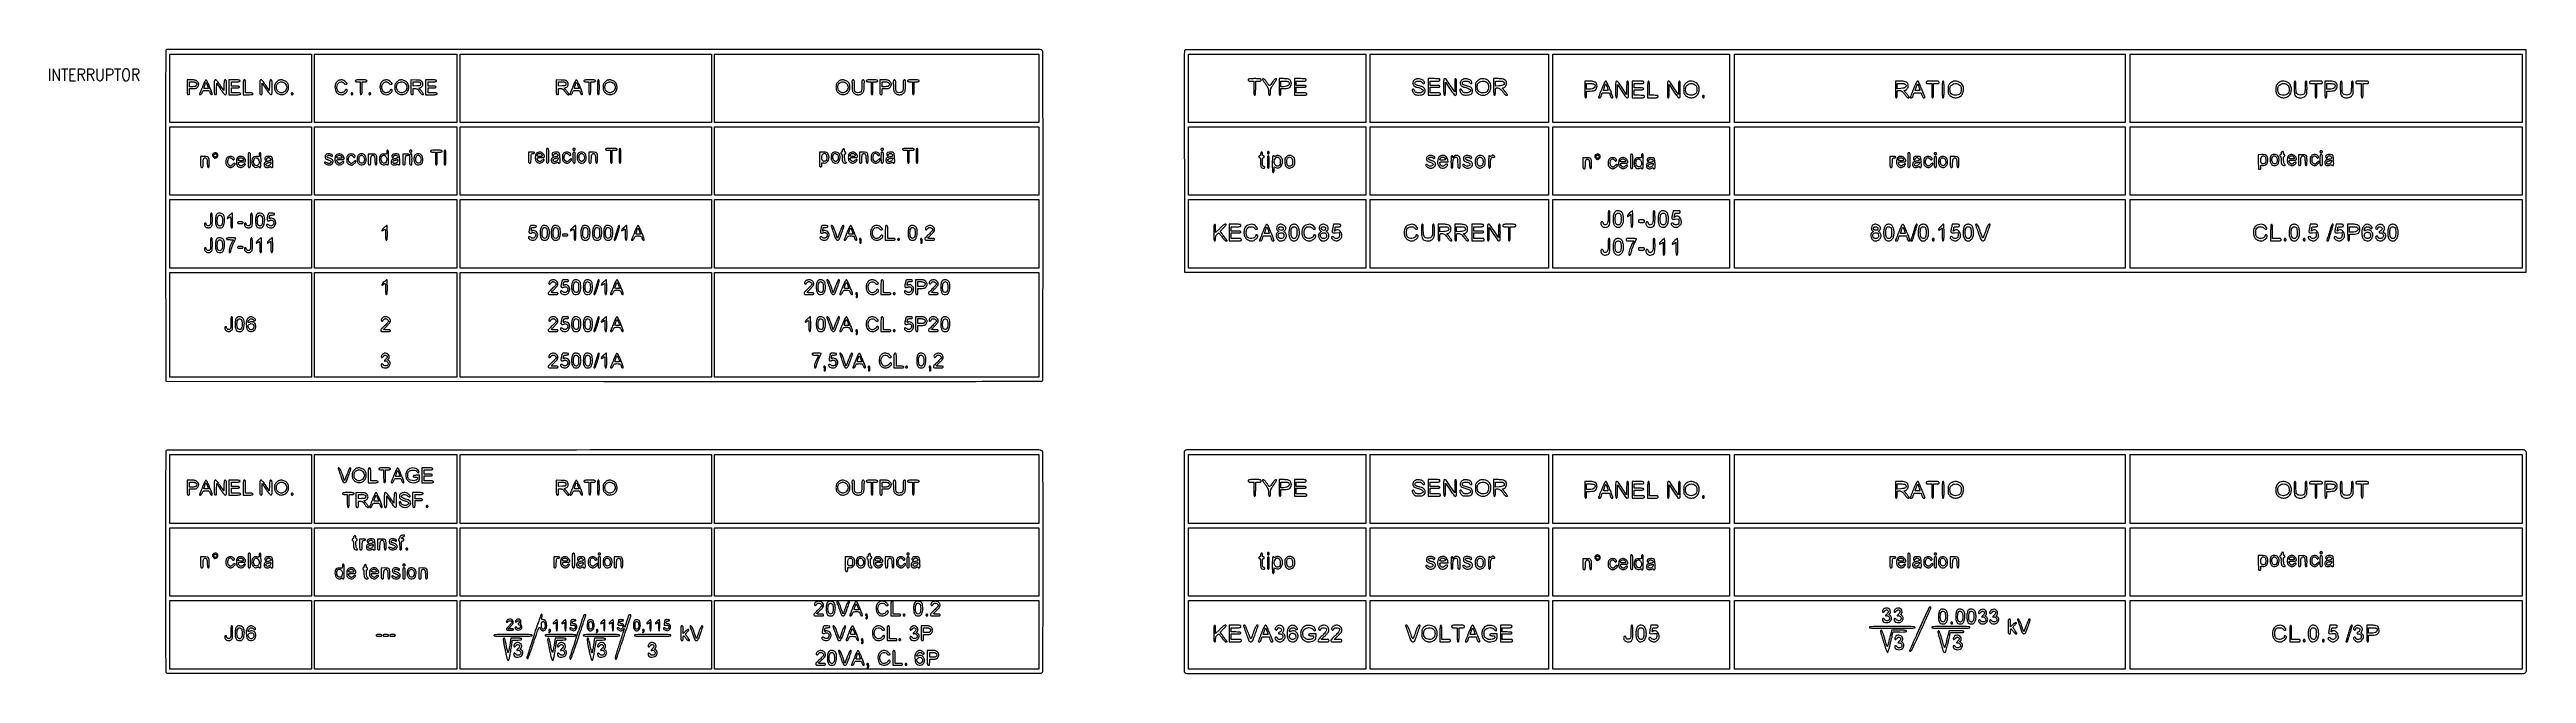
# Model space of a CAD drawing. Header units: millimetres. Extents: x 9982696 to 10277415, y 3207660 to 3335318.
# Drawn here: x 10019300 to 10019810, y 3333524 to 3333652 of the extents above; entities that cross this region are included whole.
import ezdxf

# ---------------------------------------------------------------- set-up
doc = ezdxf.new("R2010")
doc.units = ezdxf.units.MM
doc.header["$LTSCALE"] = 2
doc.layers.add('Textos', color=7, linetype='Continuous')
doc.styles.add('ROMANS', font='romans.shx', dxfattribs={"width": 0.85})

msp = doc.modelspace()

# ---------------------------------------------------------------- texts
at = {"layer": 'Textos', "linetype": 'Continuous', "style": 'ROMANS', "width": 0.85}
msp.add_text('INTERRUPTOR', height=2.5, dxfattribs=at).set_placement((10019299.53, 3333645.86))

# ---------------------------------------------------------------- linework, layer by layer
for points in [[(10019323.83, 3333652.11, 0.09078), (10019323.81, 3333651.98, 0.000009), (10019323.8, 3333642.03, 0.000276), (10019323.79, 3333631.04, 0.000167), (10019323.8, 3333618.01), (10019323.83, 3333584.06), (10019414.05, 3333584.03, 0.000067), (10019461.01, 3333584.02, 0.000373), (10019486.22, 3333584.04, 0.000016), (10019504.2, 3333584.06, 0.256301), (10019504.37, 3333584.16, 0.141595), (10019504.41, 3333584.3, 0.000016), (10019504.44, 3333594.21, 0.000462), (10019504.47, 3333605.16, 0.000279), (10019504.47, 3333618.14, 0.000192), (10019504.47, 3333635.19, 0.000928), (10019504.44, 3333644.89, 0.000107), (10019504.41, 3333651.91, 0.197651), (10019504.32, 3333652.12, 0.198919), (10019503.91, 3333652.29, 0.000003), (10019414.02, 3333652.29, 0.000002), (10019324.08, 3333652.28, 0.311469)], [(10019533.6, 3333652.11, 0.090753), (10019533.57, 3333651.98, 0.000019), (10019533.56, 3333645.33, 0.000412), (10019533.56, 3333637.96, 0.00025), (10019533.57, 3333629.24), (10019533.6, 3333606.52), (10019671.73, 3333606.52), (10019809.86, 3333606.52), (10019809.86, 3333629.37), (10019809.86, 3333652.21), (10019671.76, 3333652.24, 0.000044), (10019599.83, 3333652.25, 0.000244), (10019561.29, 3333652.23, 0.000006), (10019533.73, 3333652.21, 0.311129)], [(10019328.21, 3333644.53, 0.002988), (10019328.22, 3333643.58, 0.038318), (10019328.25, 3333643.23, 0.142907), (10019328.33, 3333643.07, 0.212584), (10019328.47, 3333643.01, 0.110458), (10019328.6, 3333643.04, 0.189791), (10019328.68, 3333643.12, 0.083766), (10019328.71, 3333643.29, 0.011557), (10019328.72, 3333643.64), (10019328.72, 3333644.28), (10019329.39, 3333644.28, 0.017324), (10019329.87, 3333644.3, 0.082945), (10019330.13, 3333644.36, 0.118379), (10019330.31, 3333644.5, 0.052982), (10019330.48, 3333644.74, 0.05201), (10019330.59, 3333645.03, 0.110735), (10019330.61, 3333645.27, 0.107889), (10019330.52, 3333645.49, 0.047791), (10019330.31, 3333645.74, 0.051949), (10019330.11, 3333645.91, 0.081415), (10019329.9, 3333646, 0.052321), (10019329.61, 3333646.04, 0.010938), (10019329.11, 3333646.05), (10019328.21, 3333646.05)], [(10019330.04, 3333645.47, -0.02205), (10019330.19, 3333645.32, -0.145631), (10019330.23, 3333645.22, -0.135273), (10019330.21, 3333645.11, -0.018083), (10019330.11, 3333644.9, -0.097086), (10019330.01, 3333644.78, -0.09539), (10019329.88, 3333644.71, -0.060631), (10019329.67, 3333644.67, -0.017409), (10019329.35, 3333644.66), (10019328.72, 3333644.66), (10019328.72, 3333645.16), (10019328.72, 3333645.67), (10019329.28, 3333645.67, -0.027709), (10019329.53, 3333645.66, -0.036352), (10019329.75, 3333645.62, -0.041435), (10019329.92, 3333645.56, -0.091152)], [(10019331.4, 3333644.69, -0.000054), (10019331.18, 3333644.16, -0.000077), (10019330.99, 3333643.68, -0.000044), (10019330.83, 3333643.28, -0.001085), (10019330.79, 3333643.17, 0.125979), (10019330.78, 3333643.11, 0.158153), (10019330.8, 3333643.05, 0.131206), (10019330.86, 3333643.02, 0.075984), (10019330.93, 3333643.01, 0.155429), (10019331.03, 3333643.04, 0.056533), (10019331.14, 3333643.13, 0.047742), (10019331.24, 3333643.28, 0.035395), (10019331.33, 3333643.45, -0.030261), (10019331.46, 3333643.71, -0.139018), (10019331.58, 3333643.83, -0.110131), (10019331.76, 3333643.88, -0.015682), (10019332.14, 3333643.9, -0.014838), (10019332.53, 3333643.88, -0.114354), (10019332.7, 3333643.83, -0.148033), (10019332.81, 3333643.72, -0.030303), (10019332.93, 3333643.45, 0.034008), (10019333.01, 3333643.27, 0.055931), (10019333.1, 3333643.13, 0.071599), (10019333.2, 3333643.04, 0.145627), (10019333.3, 3333643.01, 0.381025), (10019333.39, 3333643.08, 0.091752), (10019333.37, 3333643.28, 0.029255), (10019333.25, 3333643.67, 0.003747), (10019332.92, 3333644.5, 0.008564), (10019332.67, 3333645.1, 0.015168), (10019332.44, 3333645.58, 0.010953), (10019332.23, 3333645.95, 0.217976), (10019332.13, 3333646.03, 0.289023), (10019332.01, 3333645.98, 0.032977), (10019331.86, 3333645.73, 0.024285), (10019331.66, 3333645.33, 0.007149)], [(10019333.8, 3333644.53, 0.002988), (10019333.8, 3333643.58, 0.038318), (10019333.83, 3333643.23, 0.142907), (10019333.91, 3333643.07, 0.212584), (10019334.05, 3333643.01, 0.176379), (10019334.19, 3333643.06, 0.166226), (10019334.27, 3333643.19, 0.048949), (10019334.3, 3333643.47, 0.004317), (10019334.3, 3333644.18), (10019334.31, 3333645.36), (10019335.08, 3333644.18, 0.009183), (10019335.44, 3333643.66, 0.022587), (10019335.73, 3333643.3, 0.026216), (10019335.95, 3333643.06, 0.190578), (10019336.1, 3333643.01, 0.238884), (10019336.23, 3333643.07, 0.120363), (10019336.3, 3333643.24, 0.035214), (10019336.33, 3333643.61, 0.003224), (10019336.33, 3333644.53, 0.003049), (10019336.33, 3333645.47, 0.037466), (10019336.3, 3333645.83, 0.136795), (10019336.22, 3333645.99, 0.219686), (10019336.09, 3333646.05, 0.17701), (10019335.95, 3333646, 0.155168), (10019335.87, 3333645.88, 0.050092), (10019335.83, 3333645.6, 0.005174), (10019335.8, 3333644.95), (10019335.76, 3333643.86), (10019335.03, 3333644.95, 0.00935), (10019334.68, 3333645.46, 0.026495), (10019334.42, 3333645.79, 0.036038), (10019334.2, 3333646, 0.175927), (10019334.05, 3333646.05, 0.213766), (10019333.91, 3333645.99, 0.141889), (10019333.83, 3333645.83, 0.038176), (10019333.8, 3333645.48, 0.002998)], [(10019336.84, 3333644.53), (10019336.84, 3333643.01), (10019338.05, 3333643.01, 0.005528), (10019338.69, 3333643.01, 0.033635), (10019339.02, 3333643.04, 0.080293), (10019339.19, 3333643.1, 0.280451), (10019339.25, 3333643.2, 0.250296), (10019339.2, 3333643.29, 0.098409), (10019339.06, 3333643.35, 0.041714), (10019338.8, 3333643.38, 0.007659), (10019338.3, 3333643.39), (10019337.35, 3333643.39), (10019337.35, 3333643.9), (10019337.35, 3333644.4), (10019338.17, 3333644.4, 0.00942), (10019338.6, 3333644.41, 0.047315), (10019338.83, 3333644.44, 0.108427), (10019338.95, 3333644.5, 0.232029), (10019339, 3333644.59, 0.232029), (10019338.95, 3333644.69, 0.108427), (10019338.83, 3333644.75, 0.047315), (10019338.6, 3333644.78, 0.00942), (10019338.17, 3333644.78), (10019337.35, 3333644.78), (10019337.35, 3333645.23), (10019337.35, 3333645.67), (10019338.24, 3333645.67, 0.008455), (10019338.7, 3333645.68, 0.044348), (10019338.95, 3333645.71, 0.103378), (10019339.08, 3333645.77, 0.241448), (10019339.13, 3333645.86, 0.273642), (10019339.07, 3333645.96, 0.084509), (10019338.9, 3333646.02, 0.035355), (10019338.59, 3333646.05, 0.005946), (10019337.98, 3333646.05), (10019336.84, 3333646.05)], [(10019339.76, 3333644.53), (10019339.76, 3333643.01), (10019340.78, 3333643.01, 0.006994), (10019341.31, 3333643.02, 0.039364), (10019341.59, 3333643.05, 0.093584), (10019341.74, 3333643.1, 0.258593), (10019341.79, 3333643.2, 0.222027), (10019341.75, 3333643.29, 0.113455), (10019341.63, 3333643.35, 0.050675), (10019341.41, 3333643.38, 0.010614), (10019341.03, 3333643.39), (10019340.27, 3333643.39), (10019340.27, 3333644.72, 0.003595), (10019340.26, 3333645.54, 0.043488), (10019340.23, 3333645.85, 0.15568), (10019340.15, 3333646, 0.193568), (10019340.01, 3333646.05, 0.212584), (10019339.87, 3333645.99, 0.142907), (10019339.8, 3333645.83, 0.038318), (10019339.77, 3333645.48, 0.002988)], [(10019343.19, 3333644.53, 0.002988), (10019343.19, 3333643.58, 0.038318), (10019343.22, 3333643.23, 0.142907), (10019343.3, 3333643.07, 0.212584), (10019343.44, 3333643.01, 0.176379), (10019343.58, 3333643.06, 0.166226), (10019343.66, 3333643.19, 0.048949), (10019343.69, 3333643.47, 0.004317), (10019343.7, 3333644.18), (10019343.7, 3333645.36), (10019344.47, 3333644.18, 0.009183), (10019344.83, 3333643.66, 0.022587), (10019345.12, 3333643.3, 0.026216), (10019345.34, 3333643.06, 0.190578), (10019345.49, 3333643.01, 0.238884), (10019345.62, 3333643.07, 0.120363), (10019345.69, 3333643.24, 0.035214), (10019345.72, 3333643.61, 0.003224), (10019345.72, 3333644.53, 0.003049), (10019345.72, 3333645.47, 0.037466), (10019345.69, 3333645.83, 0.136795), (10019345.61, 3333645.99, 0.219686), (10019345.48, 3333646.05, 0.17701), (10019345.34, 3333646, 0.155168), (10019345.26, 3333645.88, 0.050092), (10019345.22, 3333645.6, 0.005174), (10019345.19, 3333644.95), (10019345.15, 3333643.86), (10019344.42, 3333644.95, 0.00935), (10019344.07, 3333645.46, 0.026495), (10019343.81, 3333645.79, 0.036038), (10019343.59, 3333646, 0.175927), (10019343.44, 3333646.05, 0.213766), (10019343.3, 3333645.99, 0.141889), (10019343.22, 3333645.83, 0.038176), (10019343.19, 3333645.48, 0.002998)], [(10019346.66, 3333645.62, 0.025675), (10019346.43, 3333645.36, 0.075536), (10019346.31, 3333645.15, 0.072773), (10019346.25, 3333644.91, 0.022645), (10019346.23, 3333644.55, 0.022905), (10019346.25, 3333644.2, 0.058966), (10019346.3, 3333643.95, 0.065901), (10019346.41, 3333643.74, 0.034713), (10019346.59, 3333643.5, 0.13198), (10019347.22, 3333643.09, 0.131389), (10019347.97, 3333643.05, 0.133102), (10019348.64, 3333643.39, 0.136982), (10019349.04, 3333644.02, 0.102343), (10019349.1, 3333644.78, 0.126452), (10019348.85, 3333645.44, 0.129198), (10019348.31, 3333645.89, 0.109406), (10019347.58, 3333646.05, 0.040965), (10019347.32, 3333646.03, 0.068932), (10019347.11, 3333645.97, 0.061111), (10019346.9, 3333645.84, 0.025798)], [(10019348.35, 3333645.37, -0.110389), (10019348.63, 3333644.99, -0.107816), (10019348.73, 3333644.53, -0.106886), (10019348.62, 3333644.06, -0.106793), (10019348.33, 3333643.68, -0.138023), (10019347.79, 3333643.42, -0.151656), (10019347.21, 3333643.51, -0.150028), (10019346.77, 3333643.9, -0.13451), (10019346.61, 3333644.49, -0.046089), (10019346.65, 3333644.86, -0.073739), (10019346.75, 3333645.17, -0.086149), (10019346.93, 3333645.39, -0.091602), (10019347.16, 3333645.54, -0.050952), (10019347.5, 3333645.64, -0.081817), (10019347.79, 3333645.65, -0.084136), (10019348.07, 3333645.56, -0.056924)], [(10019359.32, 3333645.88, 0.077806), (10019359.04, 3333645.66, 0.075214), (10019358.84, 3333645.37, 0.066842), (10019358.72, 3333645, 0.044677), (10019358.67, 3333644.56, 0.072141), (10019358.76, 3333643.91, 0.113212), (10019359.03, 3333643.42, 0.120927), (10019359.48, 3333643.11, 0.089909), (10019360.06, 3333643.01, 0.111572), (10019360.39, 3333643.08, 0.044568), (10019360.78, 3333643.31, 0.043138), (10019361.11, 3333643.6, 0.196406), (10019361.21, 3333643.83, 0.166718), (10019361.15, 3333643.99, 0.201299), (10019361.02, 3333644.07, 0.191974), (10019360.86, 3333644.02, 0.156311), (10019360.76, 3333643.88, -0.130424), (10019360.64, 3333643.7, -0.060543), (10019360.42, 3333643.54, -0.056821), (10019360.14, 3333643.43, -0.069055), (10019359.86, 3333643.39, -0.160586), (10019359.58, 3333643.48, -0.079297), (10019359.31, 3333643.75, -0.071765), (10019359.12, 3333644.13, -0.082888), (10019359.05, 3333644.53, -0.11858), (10019359.2, 3333645.14, -0.14637), (10019359.6, 3333645.56, -0.17954), (10019360.1, 3333645.64, -0.179651), (10019360.53, 3333645.38, 0.039078), (10019360.66, 3333645.24, 0.08462), (10019360.77, 3333645.17, 0.103998), (10019360.89, 3333645.14, 0.083503), (10019361.02, 3333645.17, 0.065536), (10019361.14, 3333645.23, 0.329401), (10019361.17, 3333645.3, 0.113987), (10019361.11, 3333645.4, 0.007559), (10019360.87, 3333645.65, 0.07201), (10019360.51, 3333645.91, 0.088877), (10019360.13, 3333646.04, 0.08929), (10019359.72, 3333646.03, 0.073423)], [(10019362.86, 3333645.86, 0.176579), (10019362.89, 3333645.78, 0.128937), (10019362.97, 3333645.72, 0.069535), (10019363.12, 3333645.68, 0.020272), (10019363.36, 3333645.67), (10019363.87, 3333645.67), (10019363.87, 3333644.34, 0.004841), (10019363.88, 3333643.62, 0.030643), (10019363.91, 3333643.26, 0.072528), (10019363.96, 3333643.07, 0.292784), (10019364.06, 3333643.01, 0.292784), (10019364.16, 3333643.07, 0.072528), (10019364.22, 3333643.26, 0.030643), (10019364.25, 3333643.62, 0.004841), (10019364.25, 3333644.34), (10019364.25, 3333645.67), (10019364.76, 3333645.67, 0.020272), (10019365, 3333645.68, 0.069535), (10019365.15, 3333645.72, 0.128937), (10019365.24, 3333645.78, 0.176579), (10019365.27, 3333645.86, 0.280451), (10019365.21, 3333645.96, 0.080293), (10019365.03, 3333646.02, 0.033635), (10019364.7, 3333646.05, 0.005528), (10019364.06, 3333646.05, 0.005528), (10019363.42, 3333646.05, 0.033635), (10019363.09, 3333646.02, 0.080293), (10019362.92, 3333645.96, 0.280451)], [(10019368.58, 3333645.88, 0.077806), (10019368.3, 3333645.66, 0.075214), (10019368.1, 3333645.37, 0.066842), (10019367.98, 3333645, 0.044677), (10019367.94, 3333644.56, 0.072141), (10019368.03, 3333643.91, 0.113212), (10019368.3, 3333643.42, 0.120927), (10019368.74, 3333643.11, 0.089909), (10019369.32, 3333643.01, 0.111572), (10019369.65, 3333643.08, 0.044568), (10019370.04, 3333643.31, 0.043138), (10019370.38, 3333643.6, 0.196406), (10019370.47, 3333643.83, 0.166718), (10019370.42, 3333643.99, 0.201299), (10019370.28, 3333644.07, 0.191974), (10019370.12, 3333644.02, 0.156311), (10019370.02, 3333643.88, -0.130424), (10019369.91, 3333643.7, -0.060543), (10019369.68, 3333643.54, -0.056821), (10019369.4, 3333643.43, -0.069055), (10019369.12, 3333643.39, -0.160586), (10019368.84, 3333643.48, -0.079297), (10019368.57, 3333643.75, -0.071765), (10019368.38, 3333644.13, -0.082888), (10019368.31, 3333644.53, -0.11858), (10019368.46, 3333645.14, -0.14637), (10019368.86, 3333645.56, -0.17954), (10019369.36, 3333645.64, -0.179651), (10019369.8, 3333645.38, 0.039078), (10019369.92, 3333645.24, 0.08462), (10019370.04, 3333645.17, 0.103998), (10019370.15, 3333645.14, 0.083503), (10019370.28, 3333645.17, 0.065536), (10019370.41, 3333645.23, 0.329401), (10019370.43, 3333645.3, 0.113987), (10019370.37, 3333645.4, 0.007559), (10019370.13, 3333645.65, 0.07201), (10019369.78, 3333645.91, 0.088877), (10019369.39, 3333646.04, 0.08929), (10019368.99, 3333646.03, 0.073423)], [(10019371.41, 3333645.62, 0.025675), (10019371.17, 3333645.36, 0.075536), (10019371.05, 3333645.15, 0.072773), (10019370.99, 3333644.91, 0.022645), (10019370.98, 3333644.55, 0.022905), (10019370.99, 3333644.2, 0.058966), (10019371.05, 3333643.95, 0.065901), (10019371.15, 3333643.74, 0.034713), (10019371.33, 3333643.5, 0.13198), (10019371.96, 3333643.09, 0.131389), (10019372.72, 3333643.05, 0.133102), (10019373.39, 3333643.39, 0.136982), (10019373.78, 3333644.02, 0.102343), (10019373.85, 3333644.78, 0.126452), (10019373.59, 3333645.44, 0.129198), (10019373.05, 3333645.89, 0.109406), (10019372.33, 3333646.05, 0.040965), (10019372.07, 3333646.03, 0.068932), (10019371.85, 3333645.97, 0.061111), (10019371.65, 3333645.84, 0.025798)], [(10019373.09, 3333645.37, -0.110389), (10019373.38, 3333644.99, -0.107816), (10019373.47, 3333644.53, -0.106886), (10019373.37, 3333644.06, -0.106793), (10019373.08, 3333643.68, -0.138023), (10019372.53, 3333643.42, -0.151656), (10019371.95, 3333643.51, -0.150028), (10019371.52, 3333643.9, -0.13451), (10019371.36, 3333644.49, -0.046089), (10019371.39, 3333644.86, -0.073739), (10019371.5, 3333645.17, -0.086149), (10019371.67, 3333645.39, -0.091602), (10019371.91, 3333645.54, -0.050952), (10019372.24, 3333645.64, -0.081817), (10019372.54, 3333645.65, -0.084136), (10019372.82, 3333645.56, -0.056924)], [(10019374.28, 3333644.54, 0.002974), (10019374.28, 3333643.58, 0.038196), (10019374.31, 3333643.23, 0.14257), (10019374.39, 3333643.07, 0.213072), (10019374.53, 3333643.01, 0.110458), (10019374.66, 3333643.04, 0.189791), (10019374.74, 3333643.12, 0.083766), (10019374.78, 3333643.29, 0.011557), (10019374.79, 3333643.64), (10019374.79, 3333644.28), (10019375.21, 3333644.28, -0.055247), (10019375.46, 3333644.25, -0.103951), (10019375.64, 3333644.17, -0.070051), (10019375.82, 3333643.99, -0.014984), (10019376.07, 3333643.65, 0.021591), (10019376.25, 3333643.4, 0.030199), (10019376.44, 3333643.19, 0.032267), (10019376.61, 3333643.05, 0.157368), (10019376.73, 3333643.01, 0.043434), (10019376.86, 3333643.02, 0.368274), (10019376.89, 3333643.06, 0.127947), (10019376.87, 3333643.14, 0.006079), (10019376.73, 3333643.4, 0.0199), (10019376.62, 3333643.56, 0.013084), (10019376.48, 3333643.75, 0.013172), (10019376.34, 3333643.92, 0.024625), (10019376.21, 3333644.05), (10019375.92, 3333644.32), (10019376.29, 3333644.48, 0.106424), (10019376.58, 3333644.68, 0.126096), (10019376.75, 3333644.98, 0.12341), (10019376.75, 3333645.33, 0.099351), (10019376.59, 3333645.66, 0.064331), (10019376.41, 3333645.84, 0.099387), (10019376.22, 3333645.94, 0.052757), (10019375.92, 3333646, 0.007694), (10019375.31, 3333646.03), (10019374.28, 3333646.06)], [(10019376.16, 3333645.56, -0.116717), (10019376.22, 3333645.5, -0.060388), (10019376.27, 3333645.4, -0.055085), (10019376.29, 3333645.27, -0.055099), (10019376.29, 3333645.15, -0.085349), (10019376.23, 3333644.98, -0.170142), (10019376.13, 3333644.89, -0.080908), (10019375.94, 3333644.84, -0.010154), (10019375.51, 3333644.81), (10019374.79, 3333644.77), (10019374.79, 3333645.22), (10019374.79, 3333645.67), (10019375.39, 3333645.67, -0.016152), (10019375.63, 3333645.66, -0.018256), (10019375.86, 3333645.64, -0.017763), (10019376.06, 3333645.6, -0.088493)], [(10019377.32, 3333644.53), (10019377.32, 3333643.01), (10019378.53, 3333643.01, 0.005528), (10019379.17, 3333643.01, 0.033635), (10019379.5, 3333643.04, 0.080293), (10019379.68, 3333643.1, 0.280451), (10019379.73, 3333643.2, 0.250296), (10019379.68, 3333643.29, 0.098409), (10019379.54, 3333643.35, 0.041714), (10019379.28, 3333643.38, 0.007659), (10019378.78, 3333643.39), (10019377.83, 3333643.39), (10019377.83, 3333643.9), (10019377.83, 3333644.4), (10019378.66, 3333644.4, 0.00942), (10019379.08, 3333644.41, 0.047315), (10019379.31, 3333644.44, 0.108427), (10019379.43, 3333644.5, 0.232029), (10019379.48, 3333644.59, 0.232029), (10019379.43, 3333644.69, 0.108427), (10019379.31, 3333644.75, 0.047315), (10019379.08, 3333644.78, 0.00942), (10019378.66, 3333644.78), (10019377.83, 3333644.78), (10019377.83, 3333645.23), (10019377.83, 3333645.67), (10019378.72, 3333645.67, 0.008455), (10019379.18, 3333645.68, 0.044348), (10019379.43, 3333645.71, 0.103378), (10019379.56, 3333645.77, 0.241448), (10019379.61, 3333645.86, 0.273642), (10019379.55, 3333645.96, 0.084509), (10019379.39, 3333646.02, 0.035355), (10019379.07, 3333646.05, 0.005946), (10019378.47, 3333646.05), (10019377.32, 3333646.05)], [(10019404.23, 3333644.54, 0.002974), (10019404.23, 3333643.58, 0.038196), (10019404.26, 3333643.23, 0.14257), (10019404.34, 3333643.07, 0.213072), (10019404.48, 3333643.01, 0.110458), (10019404.61, 3333643.04, 0.189791), (10019404.69, 3333643.12, 0.083766), (10019404.73, 3333643.29, 0.011557), (10019404.73, 3333643.64), (10019404.73, 3333644.28), (10019405.16, 3333644.28, -0.055247), (10019405.41, 3333644.25, -0.103951), (10019405.59, 3333644.17, -0.070051), (10019405.77, 3333643.99, -0.014984), (10019406.02, 3333643.65, 0.021591), (10019406.2, 3333643.4, 0.030199), (10019406.39, 3333643.19, 0.032267), (10019406.56, 3333643.05, 0.157368), (10019406.68, 3333643.01, 0.043434), (10019406.81, 3333643.02, 0.368274), (10019406.84, 3333643.06, 0.127947), (10019406.82, 3333643.14, 0.006079), (10019406.68, 3333643.4, 0.0199), (10019406.57, 3333643.56, 0.013084), (10019406.43, 3333643.75, 0.013172), (10019406.29, 3333643.92, 0.024625), (10019406.16, 3333644.05), (10019405.87, 3333644.32), (10019406.24, 3333644.48, 0.106424), (10019406.53, 3333644.68, 0.126096), (10019406.7, 3333644.98, 0.12341), (10019406.7, 3333645.33, 0.099351), (10019406.54, 3333645.66, 0.064331), (10019406.36, 3333645.84, 0.099387), (10019406.17, 3333645.94, 0.052757), (10019405.87, 3333646, 0.007694), (10019405.26, 3333646.03), (10019404.23, 3333646.06)], [(10019406.11, 3333645.56, -0.116717), (10019406.17, 3333645.5, -0.060388), (10019406.22, 3333645.4, -0.055085), (10019406.24, 3333645.27, -0.055099), (10019406.24, 3333645.15, -0.085349), (10019406.18, 3333644.98, -0.170142), (10019406.08, 3333644.89, -0.080908), (10019405.89, 3333644.84, -0.010154), (10019405.46, 3333644.81), (10019404.73, 3333644.77), (10019404.73, 3333645.22), (10019404.73, 3333645.67), (10019405.34, 3333645.67, -0.016152), (10019405.58, 3333645.66, -0.018256), (10019405.81, 3333645.64, -0.017763), (10019406.01, 3333645.6, -0.088493)], [(10019407.66, 3333644.69, -0.000054), (10019407.45, 3333644.16, -0.000077), (10019407.26, 3333643.68, -0.000044), (10019407.1, 3333643.28, -0.001085), (10019407.05, 3333643.17, 0.125979), (10019407.05, 3333643.11, 0.158153), (10019407.07, 3333643.05, 0.131206), (10019407.12, 3333643.02, 0.075984), (10019407.2, 3333643.01, 0.155429), (10019407.3, 3333643.04, 0.056533), (10019407.4, 3333643.13, 0.047742), (10019407.51, 3333643.28, 0.035395), (10019407.6, 3333643.45, -0.030261), (10019407.73, 3333643.71, -0.139018), (10019407.85, 3333643.83, -0.110131), (10019408.02, 3333643.88, -0.015682), (10019408.41, 3333643.9, -0.014838), (10019408.79, 3333643.88, -0.114354), (10019408.97, 3333643.83, -0.148033), (10019409.08, 3333643.72, -0.030303), (10019409.19, 3333643.45, 0.034008), (10019409.27, 3333643.27, 0.055931), (10019409.37, 3333643.13, 0.071599), (10019409.47, 3333643.04, 0.145627), (10019409.57, 3333643.01, 0.381025), (10019409.65, 3333643.08, 0.091752), (10019409.64, 3333643.28, 0.029255), (10019409.51, 3333643.67, 0.003747), (10019409.19, 3333644.5, 0.008564), (10019408.93, 3333645.1, 0.015168), (10019408.7, 3333645.58, 0.010953), (10019408.5, 3333645.95, 0.217976), (10019408.4, 3333646.03, 0.289023), (10019408.28, 3333645.98, 0.032977), (10019408.12, 3333645.73, 0.024285), (10019407.93, 3333645.33, 0.007149)], [(10019409.94, 3333645.86, 0.176579), (10019409.97, 3333645.78, 0.128937), (10019410.05, 3333645.72, 0.069535), (10019410.2, 3333645.68, 0.020272), (10019410.44, 3333645.67), (10019410.95, 3333645.67), (10019410.95, 3333644.34, 0.004841), (10019410.96, 3333643.62, 0.030643), (10019410.99, 3333643.26, 0.072528), (10019411.04, 3333643.07, 0.292784), (10019411.14, 3333643.01, 0.292784), (10019411.24, 3333643.07, 0.072528), (10019411.3, 3333643.26, 0.030643), (10019411.33, 3333643.62, 0.004841), (10019411.33, 3333644.34), (10019411.33, 3333645.67), (10019411.84, 3333645.67, 0.020272), (10019412.08, 3333645.68, 0.069535), (10019412.23, 3333645.72, 0.128937), (10019412.32, 3333645.78, 0.176579), (10019412.35, 3333645.86, 0.280451), (10019412.29, 3333645.96, 0.080293), (10019412.11, 3333646.02, 0.033635), (10019411.78, 3333646.05, 0.005528), (10019411.14, 3333646.05, 0.005528), (10019410.5, 3333646.05, 0.033635), (10019410.17, 3333646.02, 0.080293), (10019410, 3333645.96, 0.280451)], [(10019412.73, 3333644.53, 0.004073), (10019412.73, 3333643.7, 0.027022), (10019412.76, 3333643.29, 0.062466), (10019412.82, 3333643.08, 0.308488), (10019412.92, 3333643.01, 0.308488), (10019413.02, 3333643.08, 0.062466), (10019413.07, 3333643.29, 0.027022), (10019413.1, 3333643.7, 0.004073), (10019413.11, 3333644.53, 0.004073), (10019413.1, 3333645.36, 0.027022), (10019413.07, 3333645.77, 0.062466), (10019413.02, 3333645.99, 0.308488), (10019412.92, 3333646.05, 0.308488), (10019412.82, 3333645.99, 0.062466), (10019412.76, 3333645.77, 0.027022), (10019412.73, 3333645.36, 0.004073)], [(10019414.3, 3333645.62, 0.025675), (10019414.07, 3333645.36, 0.075536), (10019413.94, 3333645.15, 0.072773), (10019413.89, 3333644.91, 0.022645), (10019413.87, 3333644.55, 0.022905), (10019413.89, 3333644.2, 0.058966), (10019413.94, 3333643.95, 0.065901), (10019414.04, 3333643.74, 0.034713), (10019414.22, 3333643.5, 0.13198), (10019414.86, 3333643.09, 0.131389), (10019415.61, 3333643.05, 0.133102), (10019416.28, 3333643.39, 0.136982), (10019416.68, 3333644.02, 0.102343), (10019416.74, 3333644.78, 0.126452), (10019416.49, 3333645.44, 0.129198), (10019415.95, 3333645.89, 0.109406), (10019415.22, 3333646.05, 0.040965), (10019414.96, 3333646.03, 0.068932), (10019414.74, 3333645.97, 0.061111), (10019414.54, 3333645.84, 0.025798)], [(10019415.99, 3333645.37, -0.110389), (10019416.27, 3333644.99, -0.107816), (10019416.36, 3333644.53, -0.106886), (10019416.26, 3333644.06, -0.106793), (10019415.97, 3333643.68, -0.138023), (10019415.42, 3333643.42, -0.151656), (10019414.85, 3333643.51, -0.150028), (10019414.41, 3333643.9, -0.13451), (10019414.25, 3333644.49, -0.046089), (10019414.29, 3333644.86, -0.073739), (10019414.39, 3333645.17, -0.086149), (10019414.56, 3333645.39, -0.091602), (10019414.8, 3333645.54, -0.050952), (10019415.13, 3333645.64, -0.081817), (10019415.43, 3333645.65, -0.084136), (10019415.71, 3333645.56, -0.056924)], [(10019462.27, 3333645.62, 0.025675), (10019462.03, 3333645.36, 0.075536), (10019461.91, 3333645.15, 0.072773), (10019461.86, 3333644.91, 0.022645), (10019461.84, 3333644.55, 0.022905), (10019461.85, 3333644.2, 0.058966), (10019461.91, 3333643.95, 0.065901), (10019462.01, 3333643.74, 0.034713), (10019462.19, 3333643.5, 0.13198), (10019462.82, 3333643.09, 0.131389), (10019463.58, 3333643.05, 0.133102), (10019464.25, 3333643.39, 0.136982), (10019464.64, 3333644.02, 0.102343), (10019464.71, 3333644.78, 0.126452), (10019464.45, 3333645.44, 0.129198), (10019463.92, 3333645.89, 0.109406), (10019463.19, 3333646.05, 0.040965), (10019462.93, 3333646.03, 0.068932), (10019462.71, 3333645.97, 0.061111), (10019462.51, 3333645.84, 0.025798)], [(10019463.95, 3333645.37, -0.110389), (10019464.24, 3333644.99, -0.107816), (10019464.33, 3333644.53, -0.106886), (10019464.23, 3333644.06, -0.106793), (10019463.94, 3333643.68, -0.138023), (10019463.39, 3333643.42, -0.151656), (10019462.81, 3333643.51, -0.150028), (10019462.38, 3333643.9, -0.13451), (10019462.22, 3333644.49, -0.046089), (10019462.25, 3333644.86, -0.073739), (10019462.36, 3333645.17, -0.086149), (10019462.53, 3333645.39, -0.091602), (10019462.77, 3333645.54, -0.050952), (10019463.1, 3333645.64, -0.081817), (10019463.4, 3333645.65, -0.084136), (10019463.68, 3333645.56, -0.056924)], [(10019465.16, 3333644.83, 0.005983), (10019465.2, 3333644.09, 0.047791), (10019465.26, 3333643.75, 0.093937), (10019465.36, 3333643.52, 0.056841), (10019465.56, 3333643.31, 0.043464), (10019465.75, 3333643.17, 0.048555), (10019465.95, 3333643.08, 0.04741), (10019466.17, 3333643.03, 0.038283), (10019466.41, 3333643.01, 0.038283), (10019466.65, 3333643.03, 0.04741), (10019466.87, 3333643.08, 0.048555), (10019467.06, 3333643.17, 0.043464), (10019467.25, 3333643.31, 0.056841), (10019467.45, 3333643.52, 0.093937), (10019467.56, 3333643.75, 0.047791), (10019467.61, 3333644.09, 0.005983), (10019467.65, 3333644.83, 0.003501), (10019467.68, 3333645.61, 0.051098), (10019467.66, 3333645.88, 0.195044), (10019467.59, 3333646.01, 0.157735), (10019467.44, 3333646.05, 0.149964), (10019467.29, 3333646.01, 0.186131), (10019467.21, 3333645.89, 0.054979), (10019467.17, 3333645.63, 0.004459), (10019467.17, 3333644.94, -0.008607), (10019467.16, 3333644.51, -0.011609), (10019467.13, 3333644.11, -0.008767), (10019467.1, 3333643.78, -0.112401), (10019467.06, 3333643.67, -0.11663), (10019466.99, 3333643.6, -0.03378), (10019466.86, 3333643.53, -0.031977), (10019466.69, 3333643.47, -0.0293), (10019466.51, 3333643.43, -0.089741), (10019466.07, 3333643.44, -0.214395), (10019465.81, 3333643.63, -0.114011), (10019465.68, 3333644.05, -0.0187), (10019465.65, 3333644.92, 0.00431), (10019465.64, 3333645.62, 0.054004), (10019465.61, 3333645.89, 0.185414), (10019465.52, 3333646.01, 0.152266), (10019465.38, 3333646.05, 0.157735), (10019465.23, 3333646.01, 0.195044), (10019465.15, 3333645.88, 0.051098), (10019465.13, 3333645.61, 0.003501)], [(10019468.06, 3333645.86, 0.176579), (10019468.09, 3333645.78, 0.128937), (10019468.17, 3333645.72, 0.069535), (10019468.32, 3333645.68, 0.020272), (10019468.56, 3333645.67), (10019469.07, 3333645.67), (10019469.07, 3333644.34, 0.004841), (10019469.08, 3333643.62, 0.030643), (10019469.11, 3333643.26, 0.072528), (10019469.16, 3333643.07, 0.292784), (10019469.26, 3333643.01, 0.292784), (10019469.36, 3333643.07, 0.072528), (10019469.42, 3333643.26, 0.030643), (10019469.45, 3333643.62, 0.004841), (10019469.45, 3333644.34), (10019469.45, 3333645.67), (10019469.96, 3333645.67, 0.020272), (10019470.2, 3333645.68, 0.069535), (10019470.35, 3333645.72, 0.128937), (10019470.44, 3333645.78, 0.176579), (10019470.47, 3333645.86, 0.280451), (10019470.41, 3333645.96, 0.080293), (10019470.24, 3333646.02, 0.033635), (10019469.9, 3333646.05, 0.005528), (10019469.26, 3333646.05, 0.005528), (10019468.62, 3333646.05, 0.033635), (10019468.29, 3333646.02, 0.080293), (10019468.12, 3333645.96, 0.280451)], [(10019470.85, 3333644.53, 0.002988), (10019470.85, 3333643.58, 0.038318), (10019470.89, 3333643.23, 0.142907), (10019470.96, 3333643.07, 0.212584), (10019471.1, 3333643.01, 0.110458), (10019471.23, 3333643.04, 0.189791), (10019471.31, 3333643.12, 0.083766), (10019471.35, 3333643.29, 0.011557), (10019471.36, 3333643.64), (10019471.36, 3333644.28), (10019472.02, 3333644.28, 0.017324), (10019472.5, 3333644.3, 0.082945), (10019472.77, 3333644.36, 0.118379), (10019472.95, 3333644.5, 0.052982), (10019473.11, 3333644.74, 0.05201), (10019473.23, 3333645.03, 0.110735), (10019473.24, 3333645.27, 0.107889), (10019473.15, 3333645.49, 0.047791), (10019472.95, 3333645.74, 0.051949), (10019472.74, 3333645.91, 0.081415), (10019472.54, 3333646, 0.052321), (10019472.25, 3333646.04, 0.010938), (10019471.74, 3333646.05), (10019470.85, 3333646.05)], [(10019472.68, 3333645.47, -0.02205), (10019472.82, 3333645.32, -0.145631), (10019472.87, 3333645.22, -0.135273), (10019472.85, 3333645.11, -0.018083), (10019472.75, 3333644.9, -0.097086), (10019472.65, 3333644.78, -0.09539), (10019472.51, 3333644.71, -0.060631), (10019472.31, 3333644.67, -0.017409), (10019471.99, 3333644.66), (10019471.36, 3333644.66), (10019471.36, 3333645.16), (10019471.36, 3333645.67), (10019471.92, 3333645.67, -0.027709), (10019472.16, 3333645.66, -0.036352), (10019472.38, 3333645.62, -0.041435), (10019472.56, 3333645.56, -0.091152)], [(10019473.66, 3333644.83, 0.005983), (10019473.7, 3333644.09, 0.047791), (10019473.76, 3333643.75, 0.093937), (10019473.87, 3333643.52, 0.056841), (10019474.07, 3333643.31, 0.043464), (10019474.25, 3333643.17, 0.048555), (10019474.45, 3333643.08, 0.04741), (10019474.67, 3333643.03, 0.038283), (10019474.91, 3333643.01, 0.038283), (10019475.15, 3333643.03, 0.04741), (10019475.37, 3333643.08, 0.048555), (10019475.57, 3333643.17, 0.043464), (10019475.75, 3333643.31, 0.056841), (10019475.95, 3333643.52, 0.093937), (10019476.06, 3333643.75, 0.047791), (10019476.11, 3333644.09, 0.005983), (10019476.15, 3333644.83, 0.003501), (10019476.18, 3333645.61, 0.051098), (10019476.16, 3333645.88, 0.195044), (10019476.09, 3333646.01, 0.157735), (10019475.94, 3333646.05, 0.149964), (10019475.79, 3333646.01, 0.186131), (10019475.71, 3333645.89, 0.054979), (10019475.68, 3333645.63, 0.004459), (10019475.67, 3333644.94, -0.008607), (10019475.66, 3333644.51, -0.011609), (10019475.64, 3333644.11, -0.008767), (10019475.6, 3333643.78, -0.112401), (10019475.56, 3333643.67, -0.11663), (10019475.49, 3333643.6, -0.03378), (10019475.36, 3333643.53, -0.031977), (10019475.19, 3333643.47, -0.0293), (10019475.02, 3333643.43, -0.089741), (10019474.57, 3333643.44, -0.214395), (10019474.31, 3333643.63, -0.114011), (10019474.18, 3333644.05, -0.0187), (10019474.15, 3333644.92, 0.00431), (10019474.14, 3333645.62, 0.054004), (10019474.11, 3333645.89, 0.185414), (10019474.03, 3333646.01, 0.152266), (10019473.88, 3333646.05, 0.157735), (10019473.73, 3333646.01, 0.195044), (10019473.65, 3333645.88, 0.051098), (10019473.63, 3333645.61, 0.003501)], [(10019476.56, 3333645.86, 0.176579), (10019476.59, 3333645.78, 0.128937), (10019476.68, 3333645.72, 0.069535), (10019476.83, 3333645.68, 0.020272), (10019477.07, 3333645.67), (10019477.57, 3333645.67), (10019477.57, 3333644.34, 0.004841), (10019477.58, 3333643.62, 0.030643), (10019477.61, 3333643.26, 0.072528), (10019477.67, 3333643.07, 0.292784), (10019477.76, 3333643.01, 0.292784), (10019477.86, 3333643.07, 0.072528), (10019477.92, 3333643.26, 0.030643), (10019477.95, 3333643.62, 0.004841), (10019477.95, 3333644.34), (10019477.95, 3333645.67), (10019478.46, 3333645.67, 0.020272), (10019478.7, 3333645.68, 0.069535), (10019478.85, 3333645.72, 0.128937), (10019478.94, 3333645.78, 0.176579), (10019478.97, 3333645.86, 0.280451), (10019478.91, 3333645.96, 0.080293), (10019478.74, 3333646.02, 0.033635), (10019478.41, 3333646.05, 0.005528), (10019477.76, 3333646.05, 0.005528), (10019477.12, 3333646.05, 0.033635), (10019476.79, 3333646.02, 0.080293), (10019476.62, 3333645.96, 0.280451)], [(10019546.73, 3333646.05, 0.102588), (10019546.76, 3333645.92, 0.188085), (10019546.84, 3333645.85, 0.090841), (10019546.99, 3333645.81, 0.013964), (10019547.31, 3333645.8), (10019547.88, 3333645.8), (10019547.88, 3333644.34, 0.004301), (10019547.88, 3333643.55, 0.028132), (10019547.91, 3333643.16, 0.065619), (10019547.97, 3333642.95, 0.303591), (10019548.07, 3333642.88, 0.303591), (10019548.17, 3333642.95, 0.065619), (10019548.22, 3333643.16, 0.028132), (10019548.25, 3333643.55, 0.004301), (10019548.26, 3333644.34), (10019548.26, 3333645.8), (10019548.83, 3333645.8, 0.013964), (10019549.14, 3333645.81, 0.090841), (10019549.3, 3333645.85, 0.188085), (10019549.37, 3333645.92, 0.102588), (10019549.4, 3333646.05, 0.193568), (10019549.34, 3333646.19, 0.15568), (10019549.2, 3333646.27, 0.043488), (10019548.89, 3333646.3, 0.003595), (10019548.07, 3333646.31, 0.003595), (10019547.25, 3333646.3, 0.043488), (10019546.93, 3333646.27, 0.15568), (10019546.79, 3333646.19, 0.193568)], [(10019550.22, 3333645.3, -0.008372), (10019550.63, 3333644.69, -0.047324), (10019550.81, 3333644.35, -0.068613), (10019550.9, 3333644.03, -0.029314), (10019550.92, 3333643.59, 0.011795), (10019550.93, 3333643.24, 0.05371), (10019550.96, 3333643.03, 0.117384), (10019551.02, 3333642.92, 0.213556), (10019551.11, 3333642.88, 0.209701), (10019551.2, 3333642.92, 0.119055), (10019551.26, 3333643.03, 0.055156), (10019551.29, 3333643.23, 0.012396), (10019551.3, 3333643.57, -0.031911), (10019551.33, 3333643.99, -0.065956), (10019551.41, 3333644.31, -0.044709), (10019551.6, 3333644.67, -0.008361), (10019552.01, 3333645.28, 0.004661), (10019552.4, 3333645.86, 0.04231), (10019552.54, 3333646.12, 0.195797), (10019552.55, 3333646.25, 0.312849), (10019552.46, 3333646.31, 0.152213), (10019552.32, 3333646.26, 0.041558), (10019552.13, 3333646.11, 0.032197), (10019551.92, 3333645.87, 0.015001), (10019551.67, 3333645.54, -0.008142), (10019551.37, 3333645.13, -0.052844), (10019551.2, 3333644.95, -0.164751), (10019551.09, 3333644.9, -0.258724), (10019550.99, 3333644.95, -0.001591), (10019550.92, 3333645.06, -0.000294), (10019550.78, 3333645.25, -0.000315), (10019550.62, 3333645.48, -0.000287), (10019550.45, 3333645.72, 0.021452), (10019550.26, 3333645.97, 0.039962), (10019550.08, 3333646.16, 0.051199), (10019549.91, 3333646.27, 0.128261), (10019549.77, 3333646.31, 0.276412), (10019549.68, 3333646.25, 0.230676), (10019549.68, 3333646.13, 0.045435), (10019549.82, 3333645.88, 0.004378)], [(10019553.08, 3333644.59, 0.003511), (10019553.09, 3333643.66, 0.024158), (10019553.11, 3333643.2, 0.054088), (10019553.17, 3333642.95, 0.32143), (10019553.27, 3333642.88, 0.211442), (10019553.36, 3333642.92, 0.118311), (10019553.42, 3333643.03, 0.054498), (10019553.45, 3333643.23, 0.01212), (10019553.46, 3333643.58), (10019553.46, 3333644.28), (10019554.2, 3333644.28, 0.045338), (10019554.85, 3333644.33, 0.110897), (10019555.28, 3333644.52, 0.141961), (10019555.53, 3333644.84, 0.096223), (10019555.62, 3333645.29, 0.097259), (10019555.52, 3333645.77, 0.155876), (10019555.26, 3333646.08, 0.108061), (10019554.78, 3333646.26, 0.033482), (10019554.01, 3333646.31), (10019553.08, 3333646.31)], [(10019555.1, 3333645.62, -0.197025), (10019555.21, 3333645.28, -0.195514), (10019555.05, 3333644.96, -0.117555), (10019554.61, 3333644.74, -0.060457), (10019554, 3333644.66), (10019553.46, 3333644.66), (10019553.46, 3333645.23), (10019553.46, 3333645.8), (10019554.21, 3333645.8, -0.016354), (10019554.54, 3333645.79, -0.034212), (10019554.8, 3333645.75, -0.044785), (10019554.99, 3333645.7, -0.124855)], [(10019556.25, 3333644.59), (10019556.25, 3333642.88), (10019557.52, 3333642.88, 0.003852), (10019558.3, 3333642.89, 0.045528), (10019558.6, 3333642.92, 0.160003), (10019558.74, 3333643, 0.186821), (10019558.79, 3333643.13, 0.165398), (10019558.74, 3333643.27, 0.1727), (10019558.62, 3333643.35, 0.052938), (10019558.36, 3333643.38, 0.004884), (10019557.71, 3333643.39), (10019556.63, 3333643.39), (10019556.63, 3333643.96), (10019556.63, 3333644.53), (10019557.65, 3333644.53, 0.006994), (10019558.18, 3333644.54, 0.039364), (10019558.46, 3333644.57, 0.093584), (10019558.61, 3333644.63, 0.258593), (10019558.66, 3333644.72, 0.258593), (10019558.61, 3333644.82, 0.093584), (10019558.46, 3333644.87, 0.039364), (10019558.18, 3333644.9, 0.006994), (10019557.65, 3333644.91), (10019556.63, 3333644.91), (10019556.63, 3333645.36), (10019556.63, 3333645.8), (10019557.65, 3333645.8, 0.005351), (10019558.26, 3333645.81, 0.055952), (10019558.5, 3333645.84, 0.176663), (10019558.62, 3333645.92, 0.157888), (10019558.66, 3333646.05, 0.179874), (10019558.61, 3333646.19, 0.16431), (10019558.48, 3333646.27, 0.047763), (10019558.19, 3333646.3, 0.004147), (10019557.46, 3333646.31), (10019556.25, 3333646.31)], [(10019581.25, 3333646.22, 0.060217), (10019580.99, 3333646.08, 0.071639), (10019580.79, 3333645.89, 0.077272), (10019580.66, 3333645.66, 0.088403), (10019580.62, 3333645.41, 0.090406), (10019580.67, 3333645.1, 0.113689), (10019580.83, 3333644.86, 0.089874), (10019581.12, 3333644.67, 0.039493), (10019581.54, 3333644.53, -0.020963), (10019581.99, 3333644.4, -0.033541), (10019582.36, 3333644.25, -0.038742), (10019582.63, 3333644.09, -0.160812), (10019582.74, 3333643.94, -0.223555), (10019582.72, 3333643.76, -0.099591), (10019582.54, 3333643.57, -0.079071), (10019582.26, 3333643.44, -0.074539), (10019581.95, 3333643.39, -0.029988), (10019581.56, 3333643.41, -0.082261), (10019581.3, 3333643.49, -0.109238), (10019581.12, 3333643.63, -0.081184), (10019580.99, 3333643.85, 0.052399), (10019580.93, 3333643.96, 0.05635), (10019580.85, 3333644.06, 0.063347), (10019580.77, 3333644.13, 0.130702), (10019580.68, 3333644.15, 0.264624), (10019580.54, 3333644.07, 0.16857), (10019580.5, 3333643.88, 0.092193), (10019580.59, 3333643.59, 0.052712), (10019580.8, 3333643.3, 0.04196), (10019580.99, 3333643.11, 0.0928), (10019581.18, 3333643, 0.066681), (10019581.42, 3333642.96, 0.014055), (10019581.86, 3333642.94, 0.041716), (10019582.46, 3333642.99, 0.109199), (10019582.85, 3333643.15, 0.145086), (10019583.08, 3333643.43, 0.098475), (10019583.15, 3333643.83, 0.088455), (10019583.1, 3333644.17, 0.117278), (10019582.92, 3333644.42, 0.089846), (10019582.62, 3333644.62, 0.035456), (10019582.14, 3333644.78, -0.003231), (10019581.52, 3333644.94, -0.037516), (10019581.28, 3333645.03, -0.101842), (10019581.15, 3333645.12, -0.096491), (10019581.07, 3333645.25, -0.159941), (10019581.06, 3333645.47, -0.171164), (10019581.18, 3333645.65, -0.109625), (10019581.45, 3333645.76, -0.047028), (10019581.83, 3333645.8, -0.022349), (10019582.11, 3333645.79, -0.066236), (10019582.3, 3333645.75, -0.0948), (10019582.42, 3333645.67, -0.087066), (10019582.52, 3333645.55, 0.096491), (10019582.66, 3333645.38, 0.136616), (10019582.83, 3333645.3, 0.219852), (10019582.97, 3333645.34, 0.217507), (10019583.03, 3333645.47, 0.136773), (10019582.95, 3333645.74, 0.093123), (10019582.73, 3333645.99, 0.07938), (10019582.4, 3333646.17, 0.063835), (10019582.01, 3333646.25, 0.014689), (10019581.78, 3333646.27, 0.015891), (10019581.55, 3333646.26, 0.015561), (10019581.36, 3333646.25, 0.070678)], [(10019583.79, 3333644.59), (10019583.79, 3333642.88), (10019585.06, 3333642.88, 0.003852), (10019585.84, 3333642.89, 0.045528), (10019586.14, 3333642.92, 0.160003), (10019586.27, 3333643, 0.186821), (10019586.33, 3333643.13, 0.165398), (10019586.28, 3333643.27, 0.1727), (10019586.16, 3333643.35, 0.052938), (10019585.9, 3333643.38, 0.004884), (10019585.25, 3333643.39), (10019584.17, 3333643.39), (10019584.17, 3333643.96), (10019584.17, 3333644.53), (10019585.19, 3333644.53, 0.006994), (10019585.72, 3333644.54, 0.039364), (10019586, 3333644.57, 0.093584), (10019586.15, 3333644.63, 0.258593), (10019586.2, 3333644.72, 0.258593), (10019586.15, 3333644.82, 0.093584), (10019586, 3333644.87, 0.039364), (10019585.72, 3333644.9, 0.006994), (10019585.19, 3333644.91), (10019584.17, 3333644.91), (10019584.17, 3333645.36), (10019584.17, 3333645.8), (10019585.19, 3333645.8, 0.005351), (10019585.79, 3333645.81, 0.055952), (10019586.04, 3333645.84, 0.176663), (10019586.16, 3333645.92, 0.157888), (10019586.2, 3333646.05, 0.179874), (10019586.15, 3333646.19, 0.16431), (10019586.02, 3333646.27, 0.047763), (10019585.73, 3333646.3, 0.004147), (10019584.99, 3333646.31), (10019583.79, 3333646.31)], [(10019586.96, 3333644.59, 0.003511), (10019586.97, 3333643.66, 0.024158), (10019587, 3333643.2, 0.054088), (10019587.05, 3333642.95, 0.32143), (10019587.15, 3333642.88, 0.295591), (10019587.25, 3333642.94, 0.070627), (10019587.31, 3333643.14, 0.029967), (10019587.34, 3333643.51, 0.004699), (10019587.34, 3333644.24), (10019587.34, 3333645.61), (10019588.25, 3333644.24, 0.007363), (10019589.12, 3333642.98, 0.310252), (10019589.41, 3333642.87, 0.334325), (10019589.6, 3333643.1, 0.008), (10019589.63, 3333644.59, 0.003511), (10019589.62, 3333645.53, 0.024158), (10019589.59, 3333645.99, 0.054088), (10019589.54, 3333646.23, 0.32143), (10019589.44, 3333646.31, 0.295229), (10019589.34, 3333646.24, 0.070972), (10019589.28, 3333646.05, 0.030067), (10019589.25, 3333645.68, 0.004714), (10019589.25, 3333644.95), (10019589.25, 3333643.59), (10019588.33, 3333644.95, 0.007121), (10019587.46, 3333646.2, 0.309856), (10019587.17, 3333646.31, 0.333307), (10019586.98, 3333646.07, 0.007727)], [(10019591.02, 3333646.22, 0.060217), (10019590.76, 3333646.08, 0.071639), (10019590.56, 3333645.89, 0.077272), (10019590.43, 3333645.66, 0.088403), (10019590.39, 3333645.41, 0.090406), (10019590.44, 3333645.1, 0.113689), (10019590.6, 3333644.86, 0.089874), (10019590.89, 3333644.67, 0.039493), (10019591.31, 3333644.53, -0.020963), (10019591.76, 3333644.4, -0.033541), (10019592.13, 3333644.25, -0.038742), (10019592.4, 3333644.09, -0.160812), (10019592.51, 3333643.94, -0.223555), (10019592.49, 3333643.76, -0.099591), (10019592.31, 3333643.57, -0.079071), (10019592.03, 3333643.44, -0.074539), (10019591.72, 3333643.39, -0.029988), (10019591.33, 3333643.41, -0.082261), (10019591.07, 3333643.49, -0.109238), (10019590.89, 3333643.63, -0.081184), (10019590.76, 3333643.85, 0.052399), (10019590.7, 3333643.96, 0.05635), (10019590.62, 3333644.06, 0.063347), (10019590.54, 3333644.13, 0.130702), (10019590.45, 3333644.15, 0.264624), (10019590.31, 3333644.07, 0.16857), (10019590.27, 3333643.88, 0.092193), (10019590.36, 3333643.59, 0.052712), (10019590.57, 3333643.3, 0.04196), (10019590.77, 3333643.11, 0.0928), (10019590.95, 3333643, 0.066681), (10019591.2, 3333642.96, 0.014055), (10019591.63, 3333642.94, 0.041716), (10019592.23, 3333642.99, 0.109199), (10019592.62, 3333643.15, 0.145086), (10019592.85, 3333643.43, 0.098475), (10019592.93, 3333643.83, 0.088455), (10019592.87, 3333644.17, 0.117278), (10019592.7, 3333644.42, 0.089846), (10019592.39, 3333644.62, 0.035456), (10019591.91, 3333644.78, -0.003231), (10019591.29, 3333644.94, -0.037516), (10019591.05, 3333645.03, -0.101842), (10019590.92, 3333645.12, -0.096491), (10019590.84, 3333645.25, -0.159941), (10019590.83, 3333645.47, -0.171164), (10019590.95, 3333645.65, -0.109625), (10019591.22, 3333645.76, -0.047028), (10019591.6, 3333645.8, -0.022349), (10019591.88, 3333645.79, -0.066236), (10019592.07, 3333645.75, -0.0948), (10019592.2, 3333645.67, -0.087066), (10019592.29, 3333645.55, 0.096491), (10019592.43, 3333645.38, 0.136616), (10019592.6, 3333645.3, 0.219852), (10019592.74, 3333645.34, 0.217507), (10019592.8, 3333645.47, 0.136773), (10019592.72, 3333645.74, 0.093123), (10019592.5, 3333645.99, 0.07938), (10019592.17, 3333646.17, 0.063835), (10019591.78, 3333646.25, 0.014689), (10019591.55, 3333646.27, 0.015891), (10019591.32, 3333646.26, 0.015561), (10019591.13, 3333646.25, 0.070678)], [(10019594.39, 3333646.19, 0.04915), (10019594.27, 3333646.12, 0.018696), (10019594.11, 3333646.01, 0.018303), (10019593.95, 3333645.88, 0.021342), (10019593.81, 3333645.74, 0.045851), (10019593.65, 3333645.52, 0.074426), (10019593.55, 3333645.31, 0.053363), (10019593.51, 3333645.04, 0.013785), (10019593.5, 3333644.59, 0.013407), (10019593.51, 3333644.1, 0.066453), (10019593.56, 3333643.84, 0.085882), (10019593.67, 3333643.63, 0.030926), (10019593.9, 3333643.37, 0.123024), (10019594.58, 3333642.97, 0.119883), (10019595.37, 3333642.92, 0.12141), (10019596.09, 3333643.25, 0.12826), (10019596.56, 3333643.86, 0.065408), (10019596.68, 3333644.29, 0.054356), (10019596.69, 3333644.77, 0.054823), (10019596.6, 3333645.23, 0.069681), (10019596.42, 3333645.62, 0.109617), (10019596.05, 3333645.98, 0.071232), (10019595.51, 3333646.22, 0.069918), (10019594.92, 3333646.29, 0.095934)], [(10019595.91, 3333645.49, -0.045944), (10019596.07, 3333645.31, -0.066727), (10019596.16, 3333645.12, -0.0579), (10019596.21, 3333644.9, -0.02598), (10019596.23, 3333644.59, -0.071565), (10019596.15, 3333644.07, -0.122589), (10019595.93, 3333643.69, -0.124644), (10019595.56, 3333643.47, -0.075413), (10019595.05, 3333643.39, -0.078935), (10019594.54, 3333643.47, -0.126641), (10019594.17, 3333643.7, -0.12268), (10019593.96, 3333644.09, -0.071451), (10019593.89, 3333644.63, -0.02538), (10019593.91, 3333644.94, -0.06559), (10019593.97, 3333645.15, -0.075721), (10019594.07, 3333645.33, -0.043245), (10019594.25, 3333645.5, -0.093602), (10019594.64, 3333645.73, -0.086898), (10019595.1, 3333645.81, -0.08907), (10019595.55, 3333645.72, -0.105484)], [(10019597.24, 3333644.59, 0.003511), (10019597.25, 3333643.66, 0.024158), (10019597.28, 3333643.2, 0.054088), (10019597.33, 3333642.95, 0.32143), (10019597.43, 3333642.88, 0.222027), (10019597.52, 3333642.92, 0.113455), (10019597.58, 3333643.04, 0.050675), (10019597.61, 3333643.26, 0.010614), (10019597.62, 3333643.64, -0.006964), (10019597.63, 3333644.13, -0.101771), (10019597.67, 3333644.3, -0.233601), (10019597.76, 3333644.38, -0.054883), (10019597.97, 3333644.4, -0.083449), (10019598.31, 3333644.35, -0.075478), (10019598.62, 3333644.18, -0.057753), (10019598.93, 3333643.89, -0.025765), (10019599.28, 3333643.45, 0.023055), (10019599.45, 3333643.21, 0.039144), (10019599.63, 3333643.03, 0.0484), (10019599.79, 3333642.92, 0.132267), (10019599.92, 3333642.88, 0.036299), (10019600.07, 3333642.89, 0.390702), (10019600.11, 3333642.94, 0.129866), (10019600.08, 3333643.02, 0.005097), (10019599.89, 3333643.29, 0.010695), (10019599.76, 3333643.48, 0.006558), (10019599.6, 3333643.69, 0.006573), (10019599.43, 3333643.89, 0.011637), (10019599.29, 3333644.05, -0.01019), (10019599.12, 3333644.24, -0.101873), (10019599.07, 3333644.34, -0.377986), (10019599.1, 3333644.38, -0.105745), (10019599.18, 3333644.4, 0.143725), (10019599.44, 3333644.48, 0.086802), (10019599.68, 3333644.7, 0.078876), (10019599.85, 3333645.01, 0.084856), (10019599.91, 3333645.35, 0.11032), (10019599.81, 3333645.79, 0.153262), (10019599.53, 3333646.09, 0.100172), (10019599.03, 3333646.26, 0.030916), (10019598.24, 3333646.31), (10019597.24, 3333646.31)], [(10019599.41, 3333645.53, -0.161464), (10019599.45, 3333645.26, -0.204201), (10019599.32, 3333645.04, -0.105485), (10019598.97, 3333644.89, -0.030896), (10019598.39, 3333644.81), (10019597.62, 3333644.75), (10019597.62, 3333645.28), (10019597.62, 3333645.8), (10019598.44, 3333645.8, -0.010323), (10019598.9, 3333645.79, -0.057667), (10019599.14, 3333645.75, -0.109364), (10019599.29, 3333645.67, -0.093261)], [(10019616.02, 3333644.09, 0.003511), (10019616.03, 3333643.15, 0.024158), (10019616.06, 3333642.69, 0.054088), (10019616.11, 3333642.45, 0.32143), (10019616.21, 3333642.37, 0.211442), (10019616.3, 3333642.41, 0.118311), (10019616.36, 3333642.52, 0.054498), (10019616.39, 3333642.72, 0.01212), (10019616.4, 3333643.07), (10019616.4, 3333643.77), (10019617.15, 3333643.77, 0.045338), (10019617.79, 3333643.83, 0.110897), (10019618.22, 3333644.01, 0.141961), (10019618.47, 3333644.33, 0.096223), (10019618.56, 3333644.78, 0.097259), (10019618.47, 3333645.26, 0.155876), (10019618.2, 3333645.57, 0.108061), (10019617.73, 3333645.75, 0.033482), (10019616.96, 3333645.8), (10019616.02, 3333645.8)], [(10019619.51, 3333644.2, 0.000065), (10019619.27, 3333643.57, 0.000097), (10019619.05, 3333643.03, 0.000037), (10019618.87, 3333642.57, 0.002331), (10019618.83, 3333642.48, 0.24826), (10019618.84, 3333642.44, 0.12432), (10019618.88, 3333642.41, 0.076396), (10019618.96, 3333642.38, 0.041158), (10019619.05, 3333642.37, 0.111875), (10019619.18, 3333642.4, 0.111482), (10019619.29, 3333642.49, 0.073288), (10019619.38, 3333642.64, 0.024337), (10019619.46, 3333642.88), (10019619.62, 3333643.39), (10019620.35, 3333643.39), (10019621.09, 3333643.39), (10019621.24, 3333642.88, 0.024905), (10019621.32, 3333642.64, 0.069093), (10019621.41, 3333642.49, 0.104439), (10019621.52, 3333642.4, 0.122589), (10019621.64, 3333642.37, 0.050673), (10019621.75, 3333642.38, 0.183807), (10019621.81, 3333642.42, 0.193765), (10019621.83, 3333642.49, 0.056936), (10019621.8, 3333642.6, 0.006093), (10019621.3, 3333643.92, 0.012756), (10019620.87, 3333644.93, 0.007812), (10019620.51, 3333645.7, 0.285898), (10019620.35, 3333645.8, 0.256656), (10019620.23, 3333645.73, 0.02109), (10019620.04, 3333645.41, 0.019273), (10019619.81, 3333644.92, 0.006463)], [(10019622.37, 3333644.09, 0.003511), (10019622.37, 3333643.15, 0.024158), (10019622.4, 3333642.69, 0.054088), (10019622.46, 3333642.45, 0.32143), (10019622.56, 3333642.37, 0.295591), (10019622.66, 3333642.44, 0.070627), (10019622.71, 3333642.63, 0.029967), (10019622.74, 3333643, 0.004699), (10019622.75, 3333643.74), (10019622.75, 3333645.1), (10019623.65, 3333643.74, 0.007363), (10019624.53, 3333642.47, 0.310252), (10019624.82, 3333642.36, 0.334325), (10019625.01, 3333642.59, 0.008), (10019625.03, 3333644.09, 0.003511), (10019625.03, 3333645.02, 0.024158), (10019625, 3333645.48, 0.054088), (10019624.94, 3333645.73, 0.32143), (10019624.84, 3333645.8, 0.295229), (10019624.74, 3333645.74, 0.070972), (10019624.69, 3333645.54, 0.030067), (10019624.66, 3333645.17, 0.004714), (10019624.65, 3333644.44), (10019624.65, 3333643.08), (10019623.73, 3333644.44, 0.007121), (10019622.86, 3333645.69, 0.309856), (10019622.57, 3333645.8, 0.333307), (10019622.39, 3333645.57, 0.007727)], [(10019625.79, 3333644.09), (10019625.79, 3333642.37), (10019627.06, 3333642.37, 0.003852), (10019627.84, 3333642.38, 0.045528), (10019628.14, 3333642.41, 0.160003), (10019628.28, 3333642.49, 0.186821), (10019628.33, 3333642.63, 0.165398), (10019628.28, 3333642.76, 0.1727), (10019628.16, 3333642.84, 0.052938), (10019627.9, 3333642.87, 0.004884), (10019627.25, 3333642.88), (10019626.17, 3333642.88), (10019626.17, 3333643.45), (10019626.17, 3333644.02), (10019627.19, 3333644.02, 0.006994), (10019627.72, 3333644.03, 0.039364), (10019628, 3333644.06, 0.093584), (10019628.15, 3333644.12, 0.258593), (10019628.2, 3333644.21, 0.258593), (10019628.15, 3333644.31, 0.093584), (10019628, 3333644.37, 0.039364), (10019627.72, 3333644.4, 0.006994), (10019627.19, 3333644.4), (10019626.17, 3333644.4), (10019626.17, 3333644.85), (10019626.17, 3333645.29), (10019627.19, 3333645.29, 0.005351), (10019627.8, 3333645.3, 0.055952), (10019628.05, 3333645.33, 0.176663), (10019628.16, 3333645.41, 0.157888), (10019628.2, 3333645.55, 0.179874), (10019628.15, 3333645.68, 0.16431), (10019628.02, 3333645.76, 0.047763), (10019627.73, 3333645.79, 0.004147), (10019627, 3333645.8), (10019625.79, 3333645.8)], [(10019628.97, 3333644.09), (10019628.97, 3333642.37), (10019630.04, 3333642.37, 0.004884), (10019630.7, 3333642.38, 0.052938), (10019630.96, 3333642.41, 0.1727), (10019631.08, 3333642.49, 0.165398), (10019631.12, 3333642.63, 0.142406), (10019631.08, 3333642.76, 0.183695), (10019630.98, 3333642.84, 0.063075), (10019630.76, 3333642.87, 0.006583), (10019630.23, 3333642.88), (10019629.35, 3333642.88), (10019629.35, 3333644.34, 0.004301), (10019629.34, 3333645.13, 0.028132), (10019629.31, 3333645.52, 0.065619), (10019629.25, 3333645.73, 0.303591), (10019629.16, 3333645.8, 0.32143), (10019629.06, 3333645.73, 0.054088), (10019629, 3333645.48, 0.024158), (10019628.97, 3333645.02, 0.003511)], [(10019633.03, 3333644.09, 0.003511), (10019633.03, 3333643.15, 0.024158), (10019633.06, 3333642.69, 0.054088), (10019633.12, 3333642.45, 0.32143), (10019633.22, 3333642.37, 0.295591), (10019633.31, 3333642.44, 0.070627), (10019633.37, 3333642.63, 0.029967), (10019633.4, 3333643, 0.004699), (10019633.41, 3333643.74), (10019633.41, 3333645.1), (10019634.31, 3333643.74, 0.007363), (10019635.18, 3333642.47, 0.310252), (10019635.48, 3333642.36, 0.334325), (10019635.67, 3333642.59, 0.008), (10019635.69, 3333644.09, 0.003511), (10019635.68, 3333645.02, 0.024158), (10019635.66, 3333645.48, 0.054088), (10019635.6, 3333645.73, 0.32143), (10019635.5, 3333645.8, 0.295229), (10019635.4, 3333645.74, 0.070972), (10019635.35, 3333645.54, 0.030067), (10019635.32, 3333645.17, 0.004714), (10019635.31, 3333644.44), (10019635.31, 3333643.08), (10019634.39, 3333644.44, 0.007121), (10019633.52, 3333645.69, 0.309856), (10019633.23, 3333645.8, 0.333307), (10019633.05, 3333645.57, 0.007727)], [(10019637.28, 3333645.68, 0.04915), (10019637.16, 3333645.61, 0.018696), (10019637.01, 3333645.5, 0.018303), (10019636.85, 3333645.37, 0.021342), (10019636.71, 3333645.23, 0.045851), (10019636.54, 3333645.02, 0.074426), (10019636.45, 3333644.81, 0.053363), (10019636.4, 3333644.53, 0.013785), (10019636.39, 3333644.08, 0.013407), (10019636.4, 3333643.6, 0.066453), (10019636.45, 3333643.33, 0.085882), (10019636.56, 3333643.12, 0.030926), (10019636.79, 3333642.87, 0.123024), (10019637.47, 3333642.46, 0.119883), (10019638.26, 3333642.41, 0.12141), (10019638.99, 3333642.74, 0.12826), (10019639.46, 3333643.35, 0.065408), (10019639.57, 3333643.79, 0.054356), (10019639.59, 3333644.26, 0.054823), (10019639.5, 3333644.72, 0.069681), (10019639.31, 3333645.12, 0.109617), (10019638.95, 3333645.47, 0.071232), (10019638.4, 3333645.71, 0.069918), (10019637.81, 3333645.79, 0.095934)], [(10019679.98, 3333644.09, 0.003511), (10019679.99, 3333643.15, 0.024158), (10019680.01, 3333642.69, 0.054088), (10019680.07, 3333642.45, 0.32143), (10019680.17, 3333642.37, 0.222027), (10019680.26, 3333642.42, 0.113455), (10019680.32, 3333642.53, 0.050675), (10019680.35, 3333642.75, 0.010614), (10019680.36, 3333643.13, -0.006964), (10019680.37, 3333643.63, -0.101771), (10019680.41, 3333643.8, -0.233601), (10019680.5, 3333643.87, -0.054883), (10019680.71, 3333643.9, -0.083449), (10019681.05, 3333643.84, -0.075478), (10019681.36, 3333643.68, -0.057753), (10019681.67, 3333643.39, -0.025765), (10019682.01, 3333642.94, 0.023055), (10019682.19, 3333642.7, 0.039144), (10019682.37, 3333642.52, 0.0484), (10019682.53, 3333642.41, 0.132267), (10019682.66, 3333642.37, 0.036299), (10019682.81, 3333642.38, 0.390702), (10019682.84, 3333642.43, 0.129866), (10019682.82, 3333642.51, 0.005097), (10019682.63, 3333642.79, 0.010695), (10019682.5, 3333642.97, 0.006558), (10019682.34, 3333643.18, 0.006573), (10019682.17, 3333643.38, 0.011637), (10019682.03, 3333643.55, -0.01019), (10019681.86, 3333643.74, -0.101873), (10019681.81, 3333643.83, -0.377986), (10019681.83, 3333643.88, -0.105745), (10019681.92, 3333643.9, 0.143725), (10019682.18, 3333643.97, 0.086802), (10019682.42, 3333644.19, 0.078876), (10019682.59, 3333644.5, 0.084856), (10019682.64, 3333644.84, 0.11032), (10019682.54, 3333645.28, 0.153262), (10019682.27, 3333645.58, 0.100172), (10019681.77, 3333645.75, 0.030916), (10019680.98, 3333645.8), (10019679.98, 3333645.8)], [(10019683.72, 3333644.2, 0.000065), (10019683.48, 3333643.57, 0.000097), (10019683.26, 3333643.03, 0.000037), (10019683.08, 3333642.57, 0.002331), (10019683.05, 3333642.48, 0.24826), (10019683.05, 3333642.44, 0.12432), (10019683.09, 3333642.41, 0.076396), (10019683.17, 3333642.38, 0.041158), (10019683.26, 3333642.37, 0.111875), (10019683.39, 3333642.4, 0.111482), (10019683.5, 3333642.49, 0.073288), (10019683.59, 3333642.64, 0.024337), (10019683.67, 3333642.88), (10019683.83, 3333643.39), (10019684.56, 3333643.39), (10019685.3, 3333643.39), (10019685.45, 3333642.88, 0.024905), (10019685.54, 3333642.64, 0.069093), (10019685.63, 3333642.49, 0.104439), (10019685.73, 3333642.4, 0.122589), (10019685.85, 3333642.37, 0.050673), (10019685.96, 3333642.38, 0.183807), (10019686.02, 3333642.42, 0.193765), (10019686.04, 3333642.49, 0.056936), (10019686.02, 3333642.6, 0.006093), (10019685.51, 3333643.92, 0.012756), (10019685.08, 3333644.93, 0.007812), (10019684.72, 3333645.7, 0.285898), (10019684.56, 3333645.8, 0.256656), (10019684.44, 3333645.73, 0.02109), (10019684.25, 3333645.41, 0.019273), (10019684.02, 3333644.92, 0.006463)], [(10019686.32, 3333645.55, 0.102588), (10019686.35, 3333645.41, 0.188085), (10019686.43, 3333645.34, 0.090841), (10019686.58, 3333645.3, 0.013964), (10019686.9, 3333645.29), (10019687.47, 3333645.29), (10019687.47, 3333643.83, 0.004301), (10019687.47, 3333643.04, 0.028132), (10019687.5, 3333642.65, 0.065619), (10019687.56, 3333642.44, 0.303591), (10019687.66, 3333642.37, 0.303591), (10019687.76, 3333642.44, 0.065619), (10019687.81, 3333642.65, 0.028132), (10019687.84, 3333643.04, 0.004301), (10019687.85, 3333643.83), (10019687.85, 3333645.29), (10019688.42, 3333645.29, 0.013964), (10019688.73, 3333645.3, 0.090841), (10019688.89, 3333645.34, 0.188085), (10019688.96, 3333645.41, 0.102588), (10019688.99, 3333645.55, 0.193568), (10019688.93, 3333645.68, 0.15568), (10019688.79, 3333645.76, 0.043488), (10019688.48, 3333645.79, 0.003595), (10019687.66, 3333645.8, 0.003595), (10019686.84, 3333645.79, 0.043488), (10019686.52, 3333645.76, 0.15568), (10019686.38, 3333645.68, 0.193568)], [(10019689.62, 3333644.09, 0.003511), (10019689.63, 3333643.15, 0.024158), (10019689.66, 3333642.69, 0.054088), (10019689.71, 3333642.45, 0.32143), (10019689.81, 3333642.37, 0.32143), (10019689.91, 3333642.45, 0.054088), (10019689.97, 3333642.69, 0.024158), (10019690, 3333643.15, 0.003511), (10019690, 3333644.09, 0.003511), (10019690, 3333645.02, 0.024158), (10019689.97, 3333645.48, 0.054088), (10019689.91, 3333645.73, 0.32143), (10019689.81, 3333645.8, 0.32143), (10019689.71, 3333645.73, 0.054088), (10019689.66, 3333645.48, 0.024158), (10019689.63, 3333645.02, 0.003511)], [(10019691.72, 3333645.68, 0.04915), (10019691.6, 3333645.61, 0.018696), (10019691.45, 3333645.5, 0.018303), (10019691.29, 3333645.37, 0.021342), (10019691.15, 3333645.23, 0.045851), (10019690.98, 3333645.02, 0.074426), (10019690.89, 3333644.81, 0.053363), (10019690.84, 3333644.53, 0.013785), (10019690.83, 3333644.08, 0.013407), (10019690.84, 3333643.6, 0.066453), (10019690.89, 3333643.33, 0.085882), (10019691, 3333643.12, 0.030926), (10019691.23, 3333642.87, 0.123024), (10019691.91, 3333642.46, 0.119883), (10019692.7, 3333642.41, 0.12141), (10019693.43, 3333642.74, 0.12826), (10019693.9, 3333643.35, 0.065408), (10019694.01, 3333643.79, 0.054356), (10019694.03, 3333644.26, 0.054823), (10019693.94, 3333644.72, 0.069681), (10019693.75, 3333645.12, 0.109617), (10019693.39, 3333645.47, 0.071232), (10019692.84, 3333645.71, 0.069918), (10019692.25, 3333645.79, 0.095934)], [(10019759.23, 3333645.68, 0.04915), (10019759.11, 3333645.61, 0.018696), (10019758.96, 3333645.5, 0.018303), (10019758.8, 3333645.37, 0.021342), (10019758.66, 3333645.23, 0.045851), (10019758.49, 3333645.02, 0.074426), (10019758.4, 3333644.81, 0.053363), (10019758.35, 3333644.53, 0.013785), (10019758.34, 3333644.08, 0.013407), (10019758.35, 3333643.6, 0.066453), (10019758.4, 3333643.33, 0.085882), (10019758.52, 3333643.12, 0.030926), (10019758.74, 3333642.87, 0.123024), (10019759.42, 3333642.46, 0.119883), (10019760.22, 3333642.41, 0.12141), (10019760.94, 3333642.74, 0.12826), (10019761.41, 3333643.35, 0.065408), (10019761.52, 3333643.79, 0.054356), (10019761.54, 3333644.26, 0.054823), (10019761.45, 3333644.72, 0.069681), (10019761.26, 3333645.12, 0.109617), (10019760.9, 3333645.47, 0.071232), (10019760.36, 3333645.71, 0.069918), (10019759.76, 3333645.79, 0.095934)], [(10019762.08, 3333644.54, 0.014334), (10019762.11, 3333643.63, 0.056808), (10019762.2, 3333643.09, 0.098628), (10019762.38, 3333642.74, 0.116956), (10019762.67, 3333642.51, 0.069366), (10019763.13, 3333642.38, 0.071315), (10019763.6, 3333642.38, 0.07458), (10019764.03, 3333642.5, 0.08857), (10019764.38, 3333642.74, 0.045009), (10019764.6, 3333643.01, 0.098379), (10019764.7, 3333643.24, 0.04862), (10019764.74, 3333643.6, 0.004727), (10019764.75, 3333644.46, 0.004795), (10019764.74, 3333645.18, 0.030434), (10019764.71, 3333645.54, 0.071967), (10019764.66, 3333645.74, 0.293667), (10019764.56, 3333645.8, 0.270034), (10019764.46, 3333645.74, 0.086315), (10019764.4, 3333645.58, 0.036247), (10019764.37, 3333645.28, 0.006201), (10019764.37, 3333644.69, -0.016738), (10019764.33, 3333643.72, -0.107888), (10019764.2, 3333643.25, -0.193144), (10019763.92, 3333643.02, -0.077429), (10019763.42, 3333642.94, -0.077429), (10019762.92, 3333643.02, -0.193144), (10019762.64, 3333643.25, -0.107888), (10019762.5, 3333643.72, -0.016738), (10019762.47, 3333644.69, 0.006201), (10019762.46, 3333645.28, 0.036247), (10019762.43, 3333645.58, 0.086315), (10019762.37, 3333645.74, 0.270034), (10019762.27, 3333645.8, 0.28624), (10019762.18, 3333645.74, 0.076667), (10019762.12, 3333645.56, 0.032212), (10019762.09, 3333645.21, 0.005195)], [(10019765.26, 3333645.55, 0.102588), (10019765.28, 3333645.41, 0.188085), (10019765.36, 3333645.34, 0.090841), (10019765.51, 3333645.3, 0.013964), (10019765.83, 3333645.29), (10019766.4, 3333645.29), (10019766.4, 3333643.83, 0.004301), (10019766.41, 3333643.04, 0.028132), (10019766.43, 3333642.65, 0.065619), (10019766.49, 3333642.44, 0.303591), (10019766.59, 3333642.37, 0.303591), (10019766.69, 3333642.44, 0.065619), (10019766.74, 3333642.65, 0.028132), (10019766.77, 3333643.04, 0.004301), (10019766.78, 3333643.83), (10019766.78, 3333645.29), (10019767.35, 3333645.29, 0.013964), (10019767.66, 3333645.3, 0.090841), (10019767.82, 3333645.34, 0.188085), (10019767.89, 3333645.41, 0.102588), (10019767.92, 3333645.55, 0.193568), (10019767.87, 3333645.68, 0.15568), (10019767.72, 3333645.76, 0.043488), (10019767.41, 3333645.79, 0.003595), (10019766.59, 3333645.8, 0.003595), (10019765.77, 3333645.79, 0.043488), (10019765.45, 3333645.76, 0.15568), (10019765.31, 3333645.68, 0.193568)], [(10019768.43, 3333644.09, 0.003511), (10019768.44, 3333643.15, 0.024158), (10019768.46, 3333642.69, 0.054088), (10019768.52, 3333642.45, 0.32143), (10019768.62, 3333642.37, 0.211442), (10019768.71, 3333642.41, 0.118311), (10019768.77, 3333642.52, 0.054498), (10019768.8, 3333642.72, 0.01212), (10019768.81, 3333643.07), (10019768.81, 3333643.77), (10019769.55, 3333643.77, 0.045338), (10019770.2, 3333643.83, 0.110897), (10019770.63, 3333644.01, 0.141961), (10019770.88, 3333644.33, 0.096223), (10019770.97, 3333644.78, 0.097259), (10019770.87, 3333645.26, 0.155876), (10019770.61, 3333645.57, 0.108061), (10019770.13, 3333645.75, 0.033482), (10019769.36, 3333645.8), (10019768.43, 3333645.8)], [(10019771.6, 3333644.54, 0.014334), (10019771.63, 3333643.63, 0.056808), (10019771.72, 3333643.09, 0.098628), (10019771.9, 3333642.74, 0.116956), (10019772.19, 3333642.51, 0.069366), (10019772.65, 3333642.38, 0.071315), (10019773.11, 3333642.38, 0.07458), (10019773.55, 3333642.5, 0.08857), (10019773.9, 3333642.74, 0.045009), (10019774.11, 3333643.01, 0.098379), (10019774.22, 3333643.24, 0.04862), (10019774.26, 3333643.6, 0.004727), (10019774.27, 3333644.46, 0.004795), (10019774.26, 3333645.18, 0.030434), (10019774.23, 3333645.54, 0.071967), (10019774.17, 3333645.74, 0.293667), (10019774.08, 3333645.8, 0.270034), (10019773.98, 3333645.74, 0.086315), (10019773.92, 3333645.58, 0.036247), (10019773.89, 3333645.28, 0.006201), (10019773.88, 3333644.69, -0.016738), (10019773.85, 3333643.72, -0.107888), (10019773.71, 3333643.25, -0.193144), (10019773.43, 3333643.02, -0.077429), (10019772.93, 3333642.94, -0.077429), (10019772.43, 3333643.02, -0.193144), (10019772.15, 3333643.25, -0.107888), (10019772.02, 3333643.72, -0.016738), (10019771.98, 3333644.69, 0.006201), (10019771.98, 3333645.28, 0.036247), (10019771.95, 3333645.58, 0.086315), (10019771.89, 3333645.74, 0.270034), (10019771.79, 3333645.8, 0.28624), (10019771.69, 3333645.74, 0.076667), (10019771.64, 3333645.56, 0.032212), (10019771.61, 3333645.21, 0.005195)], [(10019774.77, 3333645.55, 0.102588), (10019774.8, 3333645.41, 0.188085), (10019774.88, 3333645.34, 0.090841), (10019775.03, 3333645.3, 0.013964), (10019775.34, 3333645.29), (10019775.92, 3333645.29), (10019775.92, 3333643.83, 0.004301), (10019775.92, 3333643.04, 0.028132), (10019775.95, 3333642.65, 0.065619), (10019776.01, 3333642.44, 0.303591), (10019776.11, 3333642.37, 0.303591), (10019776.21, 3333642.44, 0.065619), (10019776.26, 3333642.65, 0.028132), (10019776.29, 3333643.04, 0.004301), (10019776.3, 3333643.83), (10019776.3, 3333645.29), (10019776.87, 3333645.29, 0.013964), (10019777.18, 3333645.3, 0.090841), (10019777.34, 3333645.34, 0.188085), (10019777.41, 3333645.41, 0.102588), (10019777.44, 3333645.55, 0.193568), (10019777.38, 3333645.68, 0.15568), (10019777.24, 3333645.76, 0.043488), (10019776.93, 3333645.79, 0.003595), (10019776.11, 3333645.8, 0.003595), (10019775.29, 3333645.79, 0.043488), (10019774.97, 3333645.76, 0.15568), (10019774.83, 3333645.68, 0.193568)], [(10019332.44, 3333644.82), (10019332.65, 3333644.28), (10019332.14, 3333644.28, -0.01704), (10019331.9, 3333644.28, -0.067552), (10019331.76, 3333644.31, -0.164567), (10019331.69, 3333644.36, -0.248305), (10019331.68, 3333644.44, 0.012127), (10019331.72, 3333644.53, 0.002423), (10019331.78, 3333644.69, 0.002561), (10019331.84, 3333644.88, 0.002386), (10019331.91, 3333645.07, -0.025972), (10019332.03, 3333645.4, -0.42246), (10019332.13, 3333645.43, -0.182305), (10019332.24, 3333645.32, -0.008425)], [(10019349.66, 3333643.2, 0.099038), (10019349.67, 3333643.13, 0.097945), (10019349.71, 3333643.06, 0.097945), (10019349.78, 3333643.02, 0.099038), (10019349.85, 3333643.01, 0.099038), (10019349.92, 3333643.02, 0.097945), (10019349.98, 3333643.06, 0.097945), (10019350.03, 3333643.13, 0.099038), (10019350.04, 3333643.2, 0.099038), (10019350.03, 3333643.27, 0.097945), (10019349.98, 3333643.33, 0.097945), (10019349.92, 3333643.37, 0.099038), (10019349.85, 3333643.39, 0.099038), (10019349.78, 3333643.37, 0.097945), (10019349.71, 3333643.33, 0.097945), (10019349.67, 3333643.27, 0.099038)], [(10019361.97, 3333643.2, 0.099038), (10019361.98, 3333643.13, 0.097945), (10019362.02, 3333643.06, 0.097945), (10019362.09, 3333643.02, 0.099038), (10019362.16, 3333643.01, 0.099038), (10019362.23, 3333643.02, 0.097945), (10019362.29, 3333643.06, 0.097945), (10019362.33, 3333643.13, 0.099038), (10019362.35, 3333643.2, 0.099038), (10019362.33, 3333643.27, 0.097945), (10019362.29, 3333643.33, 0.097945), (10019362.23, 3333643.37, 0.099038), (10019362.16, 3333643.39, 0.099038), (10019362.09, 3333643.37, 0.097945), (10019362.02, 3333643.33, 0.097945), (10019361.98, 3333643.27, 0.099038)], [(10019365.65, 3333643.2, 0.099038), (10019365.66, 3333643.13, 0.097945), (10019365.7, 3333643.06, 0.097945), (10019365.77, 3333643.02, 0.099038), (10019365.84, 3333643.01, 0.099038), (10019365.91, 3333643.02, 0.097945), (10019365.97, 3333643.06, 0.097945), (10019366.01, 3333643.13, 0.099038), (10019366.03, 3333643.2, 0.099038), (10019366.01, 3333643.27, 0.097945), (10019365.97, 3333643.33, 0.097945), (10019365.91, 3333643.37, 0.099038), (10019365.84, 3333643.39, 0.099038), (10019365.77, 3333643.37, 0.097945), (10019365.7, 3333643.33, 0.097945), (10019365.66, 3333643.27, 0.099038)], [(10019408.71, 3333644.82), (10019408.92, 3333644.28), (10019408.4, 3333644.28, -0.01704), (10019408.16, 3333644.28, -0.067552), (10019408.02, 3333644.31, -0.164567), (10019407.96, 3333644.36, -0.248305), (10019407.95, 3333644.44, 0.012127), (10019407.99, 3333644.53, 0.002423), (10019408.04, 3333644.69, 0.002561), (10019408.11, 3333644.88, 0.002386), (10019408.17, 3333645.07, -0.025972), (10019408.3, 3333645.4, -0.42246), (10019408.4, 3333645.43, -0.182305), (10019408.51, 3333645.32, -0.008425)], [(10019618.05, 3333645.11, -0.197025), (10019618.15, 3333644.77, -0.195514), (10019617.99, 3333644.45, -0.117555), (10019617.56, 3333644.23, -0.060457), (10019616.94, 3333644.15), (10019616.4, 3333644.15), (10019616.4, 3333644.72), (10019616.4, 3333645.29), (10019617.15, 3333645.29, -0.016354), (10019617.49, 3333645.28, -0.034212), (10019617.75, 3333645.25, -0.044785), (10019617.94, 3333645.19, -0.124855)], [(10019620.64, 3333644.57, -0.00196), (10019620.72, 3333644.34, -0.002985), (10019620.78, 3333644.14, -0.001088), (10019620.84, 3333643.97, -0.076213), (10019620.84, 3333643.94, -0.382953), (10019620.83, 3333643.92, -0.006431), (10019620.7, 3333643.91, -0.012821), (10019620.54, 3333643.9, -0.007723), (10019620.35, 3333643.9), (10019619.85, 3333643.9), (10019620.06, 3333644.53, -0.012149), (10019620.14, 3333644.77, -0.01884), (10019620.23, 3333644.98, -0.013661), (10019620.3, 3333645.14, -0.277485), (10019620.35, 3333645.16, -0.269453), (10019620.39, 3333645.14, -0.01487), (10019620.47, 3333644.99, -0.019711), (10019620.56, 3333644.8, -0.012821)], [(10019638.81, 3333644.98, -0.045944), (10019638.96, 3333644.8, -0.066727), (10019639.05, 3333644.61, -0.0579), (10019639.1, 3333644.39, -0.02598), (10019639.12, 3333644.09, -0.071565), (10019639.04, 3333643.56, -0.122589), (10019638.82, 3333643.18, -0.124644), (10019638.45, 3333642.96, -0.075413), (10019637.94, 3333642.88, -0.078935), (10019637.43, 3333642.96, -0.126641), (10019637.06, 3333643.2, -0.12268), (10019636.85, 3333643.58, -0.071451), (10019636.78, 3333644.12, -0.02538), (10019636.81, 3333644.43, -0.06559), (10019636.86, 3333644.64, -0.075721), (10019636.97, 3333644.82, -0.043245), (10019637.14, 3333645, -0.093602), (10019637.53, 3333645.22, -0.086898), (10019637.99, 3333645.3, -0.08907), (10019638.44, 3333645.22, -0.105484)], [(10019640.26, 3333642.63, 0.072314), (10019640.27, 3333642.53, 0.08892), (10019640.32, 3333642.45, 0.10214), (10019640.38, 3333642.39, 0.130775), (10019640.45, 3333642.37, 0.130775), (10019640.52, 3333642.39, 0.10214), (10019640.59, 3333642.45, 0.08892), (10019640.63, 3333642.53, 0.072314), (10019640.64, 3333642.63, 0.072314), (10019640.63, 3333642.72, 0.08892), (10019640.59, 3333642.81, 0.10214), (10019640.52, 3333642.86, 0.130775), (10019640.45, 3333642.88, 0.130775), (10019640.38, 3333642.86, 0.10214), (10019640.32, 3333642.81, 0.08892), (10019640.27, 3333642.72, 0.072314)], [(10019682.14, 3333645.02, -0.161464), (10019682.19, 3333644.75, -0.204201), (10019682.06, 3333644.53, -0.105485), (10019681.71, 3333644.38, -0.030896), (10019681.13, 3333644.3), (10019680.36, 3333644.25), (10019680.36, 3333644.77), (10019680.36, 3333645.29), (10019681.18, 3333645.29, -0.010323), (10019681.64, 3333645.28, -0.057667), (10019681.88, 3333645.24, -0.109364), (10019682.03, 3333645.16, -0.093261)], [(10019684.85, 3333644.57, -0.00196), (10019684.93, 3333644.34, -0.002985), (10019685, 3333644.14, -0.001088), (10019685.05, 3333643.97, -0.076213), (10019685.06, 3333643.94, -0.382953), (10019685.04, 3333643.92, -0.006431), (10019684.91, 3333643.91, -0.012821), (10019684.75, 3333643.9, -0.007723), (10019684.56, 3333643.9), (10019684.06, 3333643.9), (10019684.27, 3333644.53, -0.012149), (10019684.35, 3333644.77, -0.01884), (10019684.44, 3333644.98, -0.013661), (10019684.52, 3333645.14, -0.277485), (10019684.56, 3333645.16, -0.269453), (10019684.6, 3333645.14, -0.01487), (10019684.68, 3333644.99, -0.019711), (10019684.77, 3333644.8, -0.012821)], [(10019693.25, 3333644.98, -0.045944), (10019693.4, 3333644.8, -0.066727), (10019693.49, 3333644.61, -0.0579), (10019693.54, 3333644.39, -0.02598), (10019693.56, 3333644.09, -0.071565), (10019693.48, 3333643.56, -0.122589), (10019693.26, 3333643.18, -0.124644), (10019692.89, 3333642.96, -0.075413), (10019692.38, 3333642.88, -0.078935), (10019691.87, 3333642.96, -0.126641), (10019691.5, 3333643.2, -0.12268), (10019691.29, 3333643.58, -0.071451), (10019691.22, 3333644.12, -0.02538), (10019691.25, 3333644.43, -0.06559), (10019691.3, 3333644.64, -0.075721), (10019691.41, 3333644.82, -0.043245), (10019691.58, 3333645, -0.093602), (10019691.97, 3333645.22, -0.086898), (10019692.43, 3333645.3, -0.08907), (10019692.88, 3333645.22, -0.105484)], [(10019760.76, 3333644.98, -0.045944), (10019760.91, 3333644.8, -0.066727), (10019761, 3333644.61, -0.0579), (10019761.05, 3333644.39, -0.02598), (10019761.07, 3333644.09, -0.071565), (10019760.99, 3333643.56, -0.122589), (10019760.77, 3333643.18, -0.124644), (10019760.4, 3333642.96, -0.075413), (10019759.89, 3333642.88, -0.078935), (10019759.38, 3333642.96, -0.126641), (10019759.02, 3333643.2, -0.12268), (10019758.8, 3333643.58, -0.071451), (10019758.73, 3333644.12, -0.02538), (10019758.76, 3333644.43, -0.06559), (10019758.81, 3333644.64, -0.075721), (10019758.92, 3333644.82, -0.043245), (10019759.09, 3333645, -0.093602), (10019759.48, 3333645.22, -0.086898), (10019759.95, 3333645.3, -0.08907), (10019760.39, 3333645.22, -0.105484)], [(10019770.45, 3333645.11, -0.197025), (10019770.56, 3333644.77, -0.195514), (10019770.4, 3333644.45, -0.117555), (10019769.96, 3333644.23, -0.060457), (10019769.35, 3333644.15), (10019768.81, 3333644.15), (10019768.81, 3333644.72), (10019768.81, 3333645.29), (10019769.56, 3333645.29, -0.016354), (10019769.89, 3333645.28, -0.034212), (10019770.15, 3333645.25, -0.044785), (10019770.34, 3333645.19, -0.124855)], [(10019333.62, 3333630.88, 0.044981), (10019333.47, 3333630.7, 0.166969), (10019333.43, 3333630.57, 0.132479), (10019333.48, 3333630.42, 0.024413), (10019333.65, 3333630.18, 0.030042), (10019333.8, 3333630.02, 0.131632), (10019333.91, 3333629.96, 0.136265), (10019334.03, 3333629.96, 0.033085), (10019334.23, 3333630.03, 0.05087), (10019334.37, 3333630.12, 0.07508), (10019334.47, 3333630.22, 0.08266), (10019334.54, 3333630.34, 0.077735), (10019334.56, 3333630.48, 0.125559), (10019334.47, 3333630.82, 0.169115), (10019334.23, 3333631.04, 0.170785), (10019333.92, 3333631.06, 0.128155)], [(10019334.34, 3333630.67, -0.093014), (10019334.37, 3333630.49, -0.130267), (10019334.32, 3333630.33, -0.140291), (10019334.2, 3333630.23, -0.115447), (10019334.04, 3333630.19, -0.093755), (10019333.86, 3333630.22, -0.14337), (10019333.74, 3333630.32, -0.147883), (10019333.69, 3333630.47, -0.101953), (10019333.72, 3333630.64, -0.184894), (10019333.83, 3333630.77, -0.108361), (10019334.03, 3333630.82, -0.112925), (10019334.23, 3333630.78, -0.209666)], [(10019336.46, 3333630.06, 0.065724), (10019336.34, 3333629.91, 0.060528), (10019336.26, 3333629.73, 0.047963), (10019336.22, 3333629.49, 0.022344), (10019336.21, 3333629.18, 0.02011), (10019336.22, 3333628.84, 0.070008), (10019336.27, 3333628.63, 0.089449), (10019336.37, 3333628.46, 0.046892), (10019336.54, 3333628.3, 0.03844), (10019336.69, 3333628.2, 0.030776), (10019336.87, 3333628.11, 0.031716), (10019337.04, 3333628.05, 0.065831), (10019337.18, 3333628.03, 0.127431), (10019337.44, 3333628.1, 0.04401), (10019337.76, 3333628.32, 0.042985), (10019338.03, 3333628.58, 0.180948), (10019338.11, 3333628.79, 0.236955), (10019338.06, 3333628.89, 0.247639), (10019337.95, 3333628.9, 0.088102), (10019337.77, 3333628.8, 0.025759), (10019337.54, 3333628.59, -0.01794), (10019337.34, 3333628.41, -0.120841), (10019337.22, 3333628.34, -0.16442), (10019337.1, 3333628.36, -0.041116), (10019336.93, 3333628.45, -0.17779), (10019336.66, 3333628.82, -0.096089), (10019336.61, 3333629.39, -0.109516), (10019336.77, 3333629.88, -0.264595), (10019337.09, 3333630.06, -0.093919), (10019337.2, 3333630.04, -0.048605), (10019337.32, 3333629.98, -0.045958), (10019337.44, 3333629.89, -0.051856), (10019337.53, 3333629.78, 0.028025), (10019337.64, 3333629.65, 0.122952), (10019337.72, 3333629.59, 0.196723), (10019337.79, 3333629.6, 0.091956), (10019337.88, 3333629.65, 0.090475), (10019337.94, 3333629.74, 0.15703), (10019337.95, 3333629.83, 0.105818), (10019337.9, 3333629.93, 0.028835), (10019337.8, 3333630.06, 0.122549), (10019337.52, 3333630.25, 0.08652), (10019337.14, 3333630.32, 0.085147), (10019336.76, 3333630.25, 0.112439)], [(10019338.62, 3333630.06, 0.065724), (10019338.5, 3333629.91, 0.060528), (10019338.42, 3333629.73, 0.047963), (10019338.38, 3333629.49, 0.022344), (10019338.36, 3333629.18, 0.02011), (10019338.38, 3333628.84, 0.070008), (10019338.43, 3333628.63, 0.089449), (10019338.53, 3333628.46, 0.046892), (10019338.7, 3333628.3, 0.070259), (10019339.03, 3333628.1, 0.111823), (10019339.36, 3333628.05, 0.111813), (10019339.68, 3333628.14, 0.070239), (10019339.98, 3333628.37, 0.04721), (10019340.2, 3333628.63, 0.436502), (10019340.17, 3333628.76, 0.266157), (10019339.99, 3333628.76, 0.036821), (10019339.68, 3333628.55, -0.021689), (10019339.48, 3333628.41, -0.108057), (10019339.35, 3333628.36, -0.139112), (10019339.23, 3333628.37, -0.045032), (10019339.07, 3333628.46, -0.055261), (10019338.97, 3333628.55, -0.041314), (10019338.88, 3333628.66, -0.042184), (10019338.8, 3333628.79, -0.071106), (10019338.77, 3333628.9, -0.104606), (10019338.78, 3333629.05, -0.241233), (10019338.85, 3333629.13, -0.082087), (10019339.03, 3333629.17, -0.006994), (10019339.5, 3333629.18, 0.008733), (10019339.93, 3333629.18, 0.065896), (10019340.13, 3333629.22, 0.172102), (10019340.23, 3333629.29, 0.148817), (10019340.27, 3333629.41, 0.078685), (10019340.25, 3333629.53, 0.029388), (10019340.19, 3333629.68, 0.028242), (10019340.11, 3333629.84, 0.030501), (10019340.01, 3333629.98, 0.112063), (10019339.71, 3333630.22, 0.100298), (10019339.33, 3333630.32, 0.100173), (10019338.94, 3333630.27, 0.111476)], [(10019340.78, 3333629.56, 0.002988), (10019340.78, 3333628.61, 0.038318), (10019340.81, 3333628.26, 0.142907), (10019340.89, 3333628.1, 0.212584), (10019341.03, 3333628.03, 0.212584), (10019341.17, 3333628.1, 0.142907), (10019341.25, 3333628.26, 0.038318), (10019341.28, 3333628.61, 0.002988), (10019341.28, 3333629.56, 0.002988), (10019341.28, 3333630.5, 0.038318), (10019341.25, 3333630.86, 0.142907), (10019341.17, 3333631.02, 0.212584), (10019341.03, 3333631.08, 0.212584), (10019340.89, 3333631.02, 0.142907), (10019340.81, 3333630.86, 0.038318), (10019340.78, 3333630.5, 0.002988)], [(10019343.06, 3333630.65, -0.019842), (10019343.05, 3333630.37, -0.216474), (10019343, 3333630.28, -0.181576), (10019342.89, 3333630.25, -0.01339), (10019342.57, 3333630.28, 0.084978), (10019342.12, 3333630.26, 0.148125), (10019341.79, 3333630.09, 0.132729), (10019341.6, 3333629.74, 0.062325), (10019341.54, 3333629.23, 0.086907), (10019341.64, 3333628.65, 0.132637), (10019341.93, 3333628.23, 0.159032), (10019342.35, 3333628.06, 0.140187), (10019342.81, 3333628.16, -0.024465), (10019342.93, 3333628.22, -0.098707), (10019343, 3333628.23, -0.223915), (10019343.04, 3333628.21, -0.174147), (10019343.06, 3333628.16, 0.143424), (10019343.07, 3333628.11, 0.099557), (10019343.12, 3333628.07, 0.084069), (10019343.18, 3333628.04, 0.067246), (10019343.25, 3333628.03, 0.308488), (10019343.35, 3333628.1, 0.062466), (10019343.41, 3333628.32, 0.027022), (10019343.43, 3333628.73, 0.004073), (10019343.44, 3333629.56, 0.004073), (10019343.43, 3333630.38, 0.027022), (10019343.41, 3333630.79, 0.062466), (10019343.35, 3333631.01, 0.308488), (10019343.25, 3333631.08, 0.161953), (10019343.17, 3333631.05, 0.129109), (10019343.11, 3333630.98, 0.077122), (10019343.07, 3333630.84, 0.026778)], [(10019344.33, 3333630.13, 0.120295), (10019344.25, 3333629.96, 0.099875), (10019344.25, 3333629.77, 0.12137), (10019344.32, 3333629.61, 0.229755), (10019344.44, 3333629.56, 0.177388), (10019344.49, 3333629.57, 0.061393), (10019344.54, 3333629.63, 0.05167), (10019344.59, 3333629.71, 0.040275), (10019344.62, 3333629.81, -0.156788), (10019344.72, 3333629.97, -0.138056), (10019344.91, 3333630.06, -0.122623), (10019345.13, 3333630.03, -0.11083), (10019345.32, 3333629.91, -0.090674), (10019345.45, 3333629.72, -0.242145), (10019345.44, 3333629.56, -0.171579), (10019345.29, 3333629.44, -0.046511), (10019345, 3333629.35, 0.013292), (10019344.8, 3333629.31, 0.012017), (10019344.59, 3333629.26, 0.012136), (10019344.41, 3333629.2, 0.03708), (10019344.3, 3333629.15, 0.17695), (10019344.15, 3333628.99, 0.0806), (10019344.08, 3333628.71, 0.077688), (10019344.11, 3333628.4, 0.137659), (10019344.23, 3333628.19, 0.127405), (10019344.41, 3333628.08, 0.064479), (10019344.67, 3333628.04, 0.059891), (10019344.96, 3333628.07, 0.068374), (10019345.23, 3333628.16, -0.024465), (10019345.34, 3333628.22, -0.098707), (10019345.41, 3333628.23, -0.223915), (10019345.45, 3333628.21, -0.174147), (10019345.47, 3333628.16, 0.165298), (10019345.49, 3333628.11, 0.095381), (10019345.54, 3333628.07, 0.076451), (10019345.61, 3333628.04, 0.057216), (10019345.69, 3333628.03, 0.197021), (10019345.81, 3333628.08, 0.154623), (10019345.87, 3333628.2, 0.050239), (10019345.89, 3333628.45, 0.005749), (10019345.87, 3333629.02, 0.011678), (10019345.85, 3333629.4, 0.015294), (10019345.8, 3333629.76, 0.01282), (10019345.75, 3333630.05, 0.122952), (10019345.7, 3333630.16, 0.185694), (10019345.47, 3333630.29, 0.041642), (10019345.02, 3333630.31, 0.0419), (10019344.56, 3333630.27, 0.173862)], [(10019356.79, 3333630.67, 0.121647), (10019356.68, 3333630.49, 0.07736), (10019356.64, 3333630.24, 0.07938), (10019356.68, 3333630, 0.144855), (10019356.8, 3333629.84, 0.051294), (10019356.89, 3333629.78, 0.012846), (10019357.05, 3333629.71, 0.012986), (10019357.24, 3333629.63, 0.012741), (10019357.43, 3333629.56, -0.050923), (10019357.75, 3333629.42, -0.183579), (10019357.89, 3333629.26, -0.263624), (10019357.85, 3333629.08, -0.094733), (10019357.65, 3333628.92, -0.064223), (10019357.51, 3333628.87, -0.092095), (10019357.37, 3333628.86, -0.073021), (10019357.22, 3333628.9, -0.027384), (10019357.02, 3333629, 0.044118), (10019356.72, 3333629.15, 0.265178), (10019356.56, 3333629.12, 0.408987), (10019356.54, 3333628.99, 0.057009), (10019356.75, 3333628.78, 0.127325), (10019357.21, 3333628.57, 0.116638), (10019357.73, 3333628.6, 0.133739), (10019358.14, 3333628.85, 0.189523), (10019358.29, 3333629.24, 0.132709), (10019358.22, 3333629.48, 0.091709), (10019358.04, 3333629.69, 0.071035), (10019357.75, 3333629.86, 0.041316), (10019357.36, 3333629.99, -0.03797), (10019357.2, 3333630.04, -0.095371), (10019357.1, 3333630.11, -0.134429), (10019357.05, 3333630.19, -0.116533), (10019357.04, 3333630.29, -0.200931), (10019357.15, 3333630.45, -0.09535), (10019357.37, 3333630.54, -0.090613), (10019357.63, 3333630.55, -0.15959), (10019357.82, 3333630.46, 0.055068), (10019357.95, 3333630.35, 0.17158), (10019358.06, 3333630.32, 0.25772), (10019358.13, 3333630.38, 0.112349), (10019358.16, 3333630.49, 0.302018), (10019358.02, 3333630.7, 0.067106), (10019357.59, 3333630.82, 0.062507), (10019357.1, 3333630.82, 0.167861)], [(10019358.92, 3333630.57, 0.065724), (10019358.8, 3333630.42, 0.060528), (10019358.73, 3333630.23, 0.047963), (10019358.68, 3333630, 0.022344), (10019358.67, 3333629.69, 0.02011), (10019358.68, 3333629.35, 0.070008), (10019358.73, 3333629.13, 0.089449), (10019358.83, 3333628.97, 0.046892), (10019359, 3333628.8, 0.070259), (10019359.34, 3333628.61, 0.111823), (10019359.66, 3333628.56, 0.111813), (10019359.98, 3333628.65, 0.070239), (10019360.29, 3333628.88, 0.04721), (10019360.5, 3333629.14, 0.436502), (10019360.48, 3333629.27, 0.266157), (10019360.3, 3333629.27, 0.036821), (10019359.98, 3333629.06, -0.021689), (10019359.78, 3333628.91, -0.108057), (10019359.66, 3333628.87, -0.139112), (10019359.54, 3333628.88, -0.045032), (10019359.38, 3333628.97, -0.055261), (10019359.27, 3333629.05, -0.041314), (10019359.18, 3333629.17, -0.042184), (10019359.11, 3333629.3, -0.071106), (10019359.07, 3333629.41, -0.104606), (10019359.08, 3333629.56, -0.241233), (10019359.16, 3333629.64, -0.082087), (10019359.33, 3333629.68, -0.006994), (10019359.8, 3333629.68, 0.008733), (10019360.24, 3333629.69, 0.065896), (10019360.44, 3333629.72, 0.172102), (10019360.53, 3333629.8, 0.148817), (10019360.57, 3333629.92, 0.078685), (10019360.55, 3333630.03, 0.029388), (10019360.5, 3333630.19, 0.028242), (10019360.41, 3333630.35, 0.030501), (10019360.31, 3333630.49, 0.112063), (10019360.01, 3333630.73, 0.100298), (10019359.63, 3333630.83, 0.100173), (10019359.24, 3333630.77, 0.111476)], [(10019359.88, 3333630.47, -0.062485), (10019359.94, 3333630.42, -0.02892), (10019360, 3333630.34, -0.028095), (10019360.06, 3333630.25, -0.034842), (10019360.1, 3333630.16, -0.113427), (10019360.12, 3333630.04, -0.266876), (10019360.07, 3333629.98, -0.096645), (10019359.93, 3333629.94, -0.010977), (10019359.62, 3333629.94, -0.018723), (10019359.36, 3333629.95, -0.052103), (10019359.19, 3333629.98, -0.08899), (10019359.09, 3333630.03, -0.237487), (10019359.05, 3333630.1, -0.163521), (10019359.13, 3333630.34, -0.126297), (10019359.34, 3333630.51, -0.119283), (10019359.63, 3333630.56, -0.137213)], [(10019361.33, 3333630.57, 0.065724), (10019361.22, 3333630.42, 0.060528), (10019361.14, 3333630.23, 0.047963), (10019361.09, 3333630, 0.022344), (10019361.08, 3333629.69, 0.02011), (10019361.09, 3333629.35, 0.070008), (10019361.14, 3333629.13, 0.089449), (10019361.24, 3333628.97, 0.046892), (10019361.41, 3333628.8, 0.03844), (10019361.56, 3333628.7, 0.030776), (10019361.74, 3333628.62, 0.031716), (10019361.91, 3333628.56, 0.065831), (10019362.05, 3333628.54, 0.127431), (10019362.31, 3333628.61, 0.04401), (10019362.63, 3333628.83, 0.042985), (10019362.91, 3333629.09, 0.180948), (10019362.98, 3333629.3, 0.236955), (10019362.93, 3333629.4, 0.247639), (10019362.83, 3333629.41, 0.088102), (10019362.65, 3333629.31, 0.025759), (10019362.41, 3333629.1, -0.01794), (10019362.21, 3333628.91, -0.120841), (10019362.09, 3333628.85, -0.16442), (10019361.97, 3333628.86, -0.041116), (10019361.8, 3333628.96, -0.17779), (10019361.53, 3333629.32, -0.096089), (10019361.48, 3333629.89, -0.109516), (10019361.64, 3333630.39, -0.264595), (10019361.97, 3333630.57, -0.093919), (10019362.07, 3333630.55, -0.048605), (10019362.19, 3333630.49, -0.045958), (10019362.31, 3333630.4, -0.051856), (10019362.4, 3333630.29, 0.028025), (10019362.51, 3333630.16, 0.122952), (10019362.59, 3333630.1, 0.196723), (10019362.67, 3333630.1, 0.091956), (10019362.75, 3333630.16, 0.090475), (10019362.81, 3333630.25, 0.15703), (10019362.82, 3333630.33, 0.105818), (10019362.78, 3333630.43, 0.028835), (10019362.67, 3333630.57, 0.122549), (10019362.39, 3333630.76, 0.08652), (10019362.01, 3333630.82, 0.085147), (10019361.63, 3333630.76, 0.112439)], [(10019363.43, 3333630.54, 0.069208), (10019363.36, 3333630.39, 0.027605), (10019363.29, 3333630.17, 0.02658), (10019363.25, 3333629.92, 0.029492), (10019363.24, 3333629.68, 0.10657), (10019363.37, 3333629.06, 0.1564), (10019363.74, 3333628.65, 0.172042), (10019364.25, 3333628.55, 0.131935), (10019364.78, 3333628.78, 0.14708), (10019365, 3333629.12, 0.068462), (10019365.09, 3333629.64, 0.067409), (10019365.04, 3333630.17, 0.125381), (10019364.84, 3333630.56, 0.124051), (10019364.52, 3333630.77, 0.088278), (10019364.11, 3333630.84, 0.091274), (10019363.71, 3333630.76, 0.147315)], [(10019364.61, 3333630.15, -0.110591), (10019364.73, 3333629.63, -0.141153), (10019364.6, 3333629.15, -0.202297), (10019364.27, 3333628.92, -0.209919), (10019363.89, 3333629, -0.142725), (10019363.71, 3333629.22, -0.072572), (10019363.62, 3333629.58, -0.067353), (10019363.63, 3333629.98, -0.081512), (10019363.75, 3333630.33, -0.15486), (10019363.93, 3333630.51, -0.169398), (10019364.17, 3333630.54, -0.137405), (10019364.42, 3333630.41, -0.093389)], [(10019365.52, 3333629.67, 0.004593), (10019365.53, 3333628.98, 0.050964), (10019365.56, 3333628.71, 0.169746), (10019365.64, 3333628.59, 0.170672), (10019365.78, 3333628.54, 0.140474), (10019365.91, 3333628.58, 0.184439), (10019365.99, 3333628.68, 0.064066), (10019366.02, 3333628.9, 0.006771), (10019366.03, 3333629.41, -0.027423), (10019366.06, 3333630.04, -0.102724), (10019366.18, 3333630.41, -0.231243), (10019366.38, 3333630.54, -0.177741), (10019366.64, 3333630.49, -0.134651), (10019366.75, 3333630.37, -0.059981), (10019366.82, 3333630.19, -0.037252), (10019366.86, 3333629.89, -0.011202), (10019366.89, 3333629.45, 0.009151), (10019366.92, 3333629, 0.040645), (10019366.96, 3333628.73, 0.08391), (10019367.02, 3333628.59, 0.25421), (10019367.11, 3333628.54, 0.252923), (10019367.2, 3333628.59, 0.094439), (10019367.26, 3333628.73, 0.04226), (10019367.29, 3333628.98, 0.008577), (10019367.3, 3333629.44, 0.017912), (10019367.27, 3333630.25, 0.143228), (10019367.14, 3333630.6, 0.198731), (10019366.86, 3333630.76, 0.039919), (10019366.28, 3333630.8), (10019365.52, 3333630.79)], [(10019369.33, 3333631.15, -0.019842), (10019369.32, 3333630.88, -0.216474), (10019369.27, 3333630.79, -0.181576), (10019369.15, 3333630.75, -0.01339), (10019368.84, 3333630.79, 0.084978), (10019368.39, 3333630.77, 0.148125), (10019368.06, 3333630.6, 0.132729), (10019367.87, 3333630.25, 0.062325), (10019367.81, 3333629.74, 0.086907), (10019367.91, 3333629.16, 0.132637), (10019368.2, 3333628.74, 0.159032), (10019368.62, 3333628.57, 0.140187), (10019369.08, 3333628.67, -0.024465), (10019369.2, 3333628.73, -0.098707), (10019369.27, 3333628.74, -0.223915), (10019369.31, 3333628.72, -0.174147), (10019369.33, 3333628.67, 0.143424), (10019369.34, 3333628.62, 0.099557), (10019369.38, 3333628.58, 0.084069), (10019369.45, 3333628.55, 0.067246), (10019369.52, 3333628.54, 0.308488), (10019369.62, 3333628.61, 0.062466), (10019369.67, 3333628.83, 0.027022), (10019369.7, 3333629.24, 0.004073), (10019369.71, 3333630.06, 0.004073), (10019369.7, 3333630.89, 0.027022), (10019369.67, 3333631.3, 0.062466), (10019369.62, 3333631.52, 0.308488), (10019369.52, 3333631.59, 0.161953), (10019369.43, 3333631.56, 0.129109), (10019369.37, 3333631.48, 0.077122), (10019369.34, 3333631.35, 0.026778)], [(10019369.13, 3333630.29, -0.136294), (10019369.33, 3333629.73, -0.146004), (10019369.2, 3333629.17, -0.228968), (10019368.84, 3333628.92, -0.240772), (10019368.44, 3333629.05, -0.143968), (10019368.22, 3333629.45, -0.095036), (10019368.21, 3333629.98, -0.110804), (10019368.38, 3333630.41, -0.245732), (10019368.69, 3333630.57, -0.094354), (10019368.8, 3333630.55, -0.048548), (10019368.92, 3333630.49, -0.045868), (10019369.04, 3333630.4, -0.051571)], [(10019370.47, 3333630.64, 0.120295), (10019370.39, 3333630.47, 0.099875), (10019370.39, 3333630.28, 0.12137), (10019370.46, 3333630.12, 0.229755), (10019370.58, 3333630.06, 0.177388), (10019370.63, 3333630.08, 0.061393), (10019370.68, 3333630.14, 0.05167), (10019370.73, 3333630.22, 0.040275), (10019370.76, 3333630.32, -0.156788), (10019370.86, 3333630.48, -0.138056), (10019371.05, 3333630.56, -0.122623), (10019371.27, 3333630.54, -0.11083), (10019371.46, 3333630.42, -0.090674), (10019371.59, 3333630.23, -0.242145), (10019371.58, 3333630.07, -0.171579), (10019371.44, 3333629.95, -0.046511), (10019371.14, 3333629.86, 0.013292), (10019370.94, 3333629.82, 0.012017), (10019370.74, 3333629.77, 0.012136), (10019370.56, 3333629.71, 0.03708), (10019370.44, 3333629.66, 0.17695), (10019370.29, 3333629.5, 0.0806), (10019370.22, 3333629.21, 0.077688), (10019370.25, 3333628.91, 0.137659), (10019370.37, 3333628.69, 0.127405), (10019370.55, 3333628.59, 0.064479), (10019370.81, 3333628.55, 0.059891), (10019371.11, 3333628.58, 0.068374), (10019371.37, 3333628.67, -0.024465), (10019371.48, 3333628.73, -0.098707), (10019371.55, 3333628.74, -0.223915), (10019371.6, 3333628.72, -0.174147), (10019371.61, 3333628.67, 0.165298), (10019371.63, 3333628.62, 0.095381), (10019371.68, 3333628.58, 0.076451), (10019371.75, 3333628.55, 0.057216), (10019371.83, 3333628.54, 0.197021), (10019371.95, 3333628.59, 0.154623), (10019372.01, 3333628.71, 0.050239), (10019372.03, 3333628.96, 0.005749), (10019372.01, 3333629.52, 0.011678), (10019371.99, 3333629.91, 0.015294), (10019371.95, 3333630.27, 0.01282), (10019371.89, 3333630.55, 0.122952), (10019371.84, 3333630.67, 0.185694), (10019371.61, 3333630.79, 0.041642), (10019371.16, 3333630.82, 0.0419), (10019370.71, 3333630.77, 0.173862)], [(10019372.63, 3333629.66, 0.004706), (10019372.63, 3333628.99, 0.04989), (10019372.67, 3333628.72, 0.163843), (10019372.74, 3333628.59, 0.177576), (10019372.88, 3333628.54, 0.164207), (10019373.01, 3333628.59, 0.160667), (10019373.09, 3333628.7, 0.055115), (10019373.13, 3333628.95, 0.006162), (10019373.16, 3333629.52, -0.005226), (10019373.19, 3333630.15, -0.069519), (10019373.24, 3333630.37, -0.207679), (10019373.33, 3333630.47, -0.101995), (10019373.51, 3333630.51, 0.045113), (10019373.63, 3333630.52, 0.053081), (10019373.74, 3333630.56, 0.061317), (10019373.82, 3333630.61, 0.151821), (10019373.86, 3333630.66, 0.326328), (10019373.84, 3333630.73, 0.102421), (10019373.74, 3333630.77, 0.047632), (10019373.56, 3333630.8, 0.013737), (10019373.27, 3333630.8), (10019372.63, 3333630.78)], [(10019374.02, 3333631.4, 0.130775), (10019374.04, 3333631.32, 0.10214), (10019374.1, 3333631.26, 0.08892), (10019374.18, 3333631.22, 0.072314), (10019374.28, 3333631.21, 0.072314), (10019374.38, 3333631.22, 0.08892), (10019374.46, 3333631.26, 0.10214), (10019374.51, 3333631.32, 0.130775), (10019374.53, 3333631.4, 0.130775), (10019374.51, 3333631.47, 0.10214), (10019374.46, 3333631.53, 0.08892), (10019374.38, 3333631.57, 0.072314), (10019374.28, 3333631.59, 0.072314), (10019374.18, 3333631.57, 0.08892), (10019374.1, 3333631.53, 0.10214), (10019374.04, 3333631.47, 0.130775)], [(10019374.02, 3333629.68, 0.004487), (10019374.03, 3333628.99, 0.050222), (10019374.06, 3333628.72, 0.168559), (10019374.14, 3333628.59, 0.17273), (10019374.28, 3333628.54, 0.17273), (10019374.42, 3333628.59, 0.168559), (10019374.49, 3333628.72, 0.050222), (10019374.53, 3333628.99, 0.004487), (10019374.53, 3333629.68, 0.004487), (10019374.53, 3333630.38, 0.050222), (10019374.49, 3333630.65, 0.168559), (10019374.42, 3333630.78, 0.17273), (10019374.28, 3333630.83, 0.17273), (10019374.14, 3333630.78, 0.168559), (10019374.06, 3333630.65, 0.050222), (10019374.03, 3333630.38, 0.004487)], [(10019375.11, 3333630.54, 0.069208), (10019375.03, 3333630.39, 0.027605), (10019374.97, 3333630.17, 0.02658), (10019374.93, 3333629.92, 0.029492), (10019374.91, 3333629.68, 0.10657), (10019375.05, 3333629.06, 0.1564), (10019375.42, 3333628.65, 0.172042), (10019375.93, 3333628.55, 0.131935), (10019376.45, 3333628.78, 0.14708), (10019376.68, 3333629.12, 0.068462), (10019376.77, 3333629.64, 0.067409), (10019376.71, 3333630.17, 0.125381), (10019376.51, 3333630.56, 0.124051), (10019376.2, 3333630.77, 0.088278), (10019375.78, 3333630.84, 0.091274), (10019375.38, 3333630.76, 0.147315)], [(10019376.28, 3333630.15, -0.110591), (10019376.4, 3333629.63, -0.141153), (10019376.27, 3333629.15, -0.202297), (10019375.95, 3333628.92, -0.209919), (10019375.57, 3333629, -0.142725), (10019375.38, 3333629.22, -0.072572), (10019375.29, 3333629.58, -0.067353), (10019375.31, 3333629.98, -0.081512), (10019375.43, 3333630.33, -0.15486), (10019375.61, 3333630.51, -0.169398), (10019375.85, 3333630.54, -0.137405), (10019376.1, 3333630.41, -0.093389)], [(10019378.34, 3333631.4, 0.176579), (10019378.37, 3333631.31, 0.128937), (10019378.45, 3333631.25, 0.069535), (10019378.61, 3333631.22, 0.020272), (10019378.85, 3333631.21), (10019379.35, 3333631.21), (10019379.35, 3333629.87, 0.004841), (10019379.36, 3333629.16, 0.030643), (10019379.39, 3333628.79, 0.072528), (10019379.45, 3333628.6, 0.292784), (10019379.54, 3333628.54, 0.292784), (10019379.64, 3333628.6, 0.072528), (10019379.7, 3333628.79, 0.030643), (10019379.73, 3333629.16, 0.004841), (10019379.73, 3333629.87), (10019379.73, 3333631.21), (10019380.24, 3333631.21, 0.020272), (10019380.48, 3333631.22, 0.069535), (10019380.63, 3333631.25, 0.128937), (10019380.72, 3333631.31, 0.176579), (10019380.75, 3333631.4, 0.280451), (10019380.69, 3333631.49, 0.080293), (10019380.52, 3333631.55, 0.033635), (10019380.19, 3333631.58, 0.005528), (10019379.54, 3333631.59, 0.005528), (10019378.9, 3333631.58, 0.033635), (10019378.57, 3333631.55, 0.080293), (10019378.4, 3333631.49, 0.280451)], [(10019381.13, 3333630.06, 0.004073), (10019381.14, 3333629.24, 0.027022), (10019381.17, 3333628.83, 0.062466), (10019381.22, 3333628.61, 0.308488), (10019381.32, 3333628.54, 0.308488), (10019381.42, 3333628.61, 0.062466), (10019381.48, 3333628.83, 0.027022), (10019381.5, 3333629.24, 0.004073), (10019381.51, 3333630.06, 0.004073), (10019381.5, 3333630.89, 0.027022), (10019381.48, 3333631.3, 0.062466), (10019381.42, 3333631.52, 0.308488), (10019381.32, 3333631.59, 0.308488), (10019381.22, 3333631.52, 0.062466), (10019381.17, 3333631.3, 0.027022), (10019381.14, 3333630.89, 0.004073)], [(10019398.52, 3333630.04, 0.004706), (10019398.52, 3333629.37, 0.04989), (10019398.55, 3333629.1, 0.163843), (10019398.63, 3333628.97, 0.177576), (10019398.76, 3333628.92, 0.164207), (10019398.9, 3333628.97, 0.160667), (10019398.98, 3333629.08, 0.055115), (10019399.02, 3333629.33, 0.006162), (10019399.05, 3333629.91, -0.005226), (10019399.08, 3333630.53, -0.069519), (10019399.12, 3333630.75, -0.207679), (10019399.22, 3333630.85, -0.101995), (10019399.39, 3333630.89, 0.045113), (10019399.52, 3333630.9, 0.053081), (10019399.63, 3333630.94, 0.061317), (10019399.71, 3333630.99, 0.151821), (10019399.75, 3333631.04, 0.326328), (10019399.73, 3333631.11, 0.102421), (10019399.63, 3333631.15, 0.047632), (10019399.45, 3333631.18, 0.013737), (10019399.16, 3333631.18), (10019398.52, 3333631.16)], [(10019400.17, 3333630.95, 0.065724), (10019400.05, 3333630.8, 0.060528), (10019399.97, 3333630.61, 0.047963), (10019399.93, 3333630.38, 0.022344), (10019399.91, 3333630.07, 0.02011), (10019399.93, 3333629.73, 0.070008), (10019399.97, 3333629.51, 0.089449), (10019400.07, 3333629.35, 0.046892), (10019400.25, 3333629.18, 0.070259), (10019400.58, 3333628.99, 0.111823), (10019400.91, 3333628.94, 0.111813), (10019401.22, 3333629.03, 0.070239), (10019401.53, 3333629.26, 0.04721), (10019401.75, 3333629.52, 0.436502), (10019401.72, 3333629.65, 0.266157), (10019401.54, 3333629.65, 0.036821), (10019401.22, 3333629.44, -0.021689), (10019401.03, 3333629.29, -0.108057), (10019400.9, 3333629.25, -0.139112), (10019400.78, 3333629.26, -0.045032), (10019400.62, 3333629.35, -0.055261), (10019400.52, 3333629.43, -0.041314), (10019400.42, 3333629.55, -0.042184), (10019400.35, 3333629.68, -0.071106), (10019400.31, 3333629.79, -0.104606), (10019400.32, 3333629.94, -0.241233), (10019400.4, 3333630.02, -0.082087), (10019400.58, 3333630.06, -0.006994), (10019401.04, 3333630.06, 0.008733), (10019401.48, 3333630.07, 0.065896), (10019401.68, 3333630.11, 0.172102), (10019401.78, 3333630.18, 0.148817), (10019401.81, 3333630.3, 0.078685), (10019401.8, 3333630.41, 0.029388), (10019401.74, 3333630.57, 0.028242), (10019401.65, 3333630.73, 0.030501), (10019401.55, 3333630.87, 0.112063), (10019401.26, 3333631.11, 0.100298), (10019400.88, 3333631.21, 0.100173), (10019400.49, 3333631.15, 0.111476)], [(10019401.13, 3333630.85, -0.062485), (10019401.18, 3333630.8, -0.02892), (10019401.25, 3333630.72, -0.028095), (10019401.3, 3333630.63, -0.034842), (10019401.34, 3333630.54, -0.113427), (10019401.36, 3333630.42, -0.266876), (10019401.31, 3333630.36, -0.096645), (10019401.18, 3333630.32, -0.010977), (10019400.86, 3333630.32, -0.018723), (10019400.61, 3333630.33, -0.052103), (10019400.43, 3333630.36, -0.08899), (10019400.33, 3333630.41, -0.237487), (10019400.29, 3333630.48, -0.163521), (10019400.37, 3333630.72, -0.126297), (10019400.59, 3333630.89, -0.119283), (10019400.87, 3333630.94, -0.137213)], [(10019402.2, 3333630.44, 0.002988), (10019402.2, 3333629.5, 0.038318), (10019402.23, 3333629.14, 0.142907), (10019402.31, 3333628.98, 0.212584), (10019402.45, 3333628.92, 0.212584), (10019402.59, 3333628.98, 0.142907), (10019402.67, 3333629.14, 0.038318), (10019402.7, 3333629.5, 0.002988), (10019402.7, 3333630.44, 0.002988), (10019402.7, 3333631.39, 0.038318), (10019402.67, 3333631.75, 0.142907), (10019402.59, 3333631.91, 0.212584), (10019402.45, 3333631.97, 0.212584), (10019402.31, 3333631.91, 0.142907), (10019402.23, 3333631.75, 0.038318), (10019402.2, 3333631.39, 0.002988)], [(10019403.47, 3333631.02, 0.120295), (10019403.39, 3333630.85, 0.099875), (10019403.38, 3333630.66, 0.12137), (10019403.45, 3333630.5, 0.229755), (10019403.57, 3333630.44, 0.177388), (10019403.62, 3333630.46, 0.061393), (10019403.67, 3333630.52, 0.05167), (10019403.72, 3333630.6, 0.040275), (10019403.76, 3333630.7, -0.156788), (10019403.86, 3333630.86, -0.138056), (10019404.04, 3333630.94, -0.122623), (10019404.26, 3333630.92, -0.11083), (10019404.45, 3333630.8, -0.090674), (10019404.59, 3333630.61, -0.242145), (10019404.58, 3333630.45, -0.171579), (10019404.43, 3333630.33, -0.046511), (10019404.13, 3333630.24, 0.013292), (10019403.93, 3333630.2, 0.012017), (10019403.73, 3333630.15, 0.012136), (10019403.55, 3333630.09, 0.03708), (10019403.43, 3333630.04, 0.17695), (10019403.28, 3333629.88, 0.0806), (10019403.22, 3333629.59, 0.077688), (10019403.24, 3333629.29, 0.137659), (10019403.36, 3333629.07, 0.127405), (10019403.54, 3333628.97, 0.064479), (10019403.81, 3333628.93, 0.059891), (10019404.1, 3333628.96, 0.068374), (10019404.36, 3333629.05, -0.024465), (10019404.47, 3333629.11, -0.098707), (10019404.55, 3333629.12, -0.223915), (10019404.59, 3333629.1, -0.174147), (10019404.61, 3333629.05, 0.165298), (10019404.62, 3333629, 0.095381), (10019404.67, 3333628.96, 0.076451), (10019404.74, 3333628.93, 0.057216), (10019404.83, 3333628.92, 0.197021), (10019404.94, 3333628.97, 0.154623), (10019405.01, 3333629.09, 0.050239), (10019405.03, 3333629.34, 0.005749), (10019405.01, 3333629.9, 0.011678), (10019404.98, 3333630.29, 0.015294), (10019404.94, 3333630.65, 0.01282), (10019404.89, 3333630.94, 0.122952), (10019404.83, 3333631.05, 0.185694), (10019404.61, 3333631.18, 0.041642), (10019404.15, 3333631.2, 0.0419), (10019403.7, 3333631.15, 0.173862)], [(10019405.75, 3333630.95, 0.065724), (10019405.63, 3333630.8, 0.060528), (10019405.55, 3333630.61, 0.047963), (10019405.51, 3333630.38, 0.022344), (10019405.49, 3333630.07, 0.02011), (10019405.51, 3333629.73, 0.070008), (10019405.56, 3333629.51, 0.089449), (10019405.66, 3333629.35, 0.046892), (10019405.83, 3333629.18, 0.03844), (10019405.98, 3333629.08, 0.030776), (10019406.16, 3333629, 0.031716), (10019406.33, 3333628.94, 0.065831), (10019406.47, 3333628.92, 0.127431), (10019406.73, 3333628.99, 0.04401), (10019407.05, 3333629.21, 0.042985), (10019407.32, 3333629.47, 0.180948), (10019407.4, 3333629.68, 0.236955), (10019407.35, 3333629.78, 0.247639), (10019407.24, 3333629.79, 0.088102), (10019407.06, 3333629.69, 0.025759), (10019406.83, 3333629.48, -0.01794), (10019406.63, 3333629.29, -0.120841), (10019406.51, 3333629.23, -0.16442), (10019406.39, 3333629.24, -0.041116), (10019406.22, 3333629.34, -0.17779), (10019405.95, 3333629.71, -0.096089), (10019405.89, 3333630.27, -0.109516), (10019406.06, 3333630.77, -0.264595), (10019406.38, 3333630.95, -0.093919), (10019406.49, 3333630.93, -0.048605), (10019406.61, 3333630.87, -0.045958), (10019406.73, 3333630.78, -0.051856), (10019406.82, 3333630.67, 0.028025), (10019406.92, 3333630.54, 0.122952), (10019407.01, 3333630.48, 0.196723), (10019407.08, 3333630.48, 0.091956), (10019407.17, 3333630.54, 0.090475), (10019407.23, 3333630.63, 0.15703), (10019407.24, 3333630.71, 0.105818), (10019407.19, 3333630.81, 0.028835), (10019407.08, 3333630.95, 0.122549), (10019406.8, 3333631.14, 0.08652), (10019406.43, 3333631.2, 0.085147), (10019406.05, 3333631.14, 0.112439)], [(10019407.65, 3333631.78, 0.130775), (10019407.67, 3333631.7, 0.10214), (10019407.73, 3333631.64, 0.08892), (10019407.81, 3333631.6, 0.072314), (10019407.91, 3333631.59, 0.072314), (10019408, 3333631.6, 0.08892), (10019408.09, 3333631.64, 0.10214), (10019408.14, 3333631.7, 0.130775), (10019408.16, 3333631.78, 0.130775), (10019408.14, 3333631.85, 0.10214), (10019408.09, 3333631.91, 0.08892), (10019408, 3333631.95, 0.072314), (10019407.91, 3333631.97, 0.072314), (10019407.81, 3333631.95, 0.08892), (10019407.73, 3333631.91, 0.10214), (10019407.67, 3333631.85, 0.130775)], [(10019407.65, 3333630.06, 0.004487), (10019407.66, 3333629.37, 0.050222), (10019407.69, 3333629.1, 0.168559), (10019407.77, 3333628.97, 0.17273), (10019407.91, 3333628.92, 0.17273), (10019408.04, 3333628.97, 0.168559), (10019408.12, 3333629.1, 0.050222), (10019408.15, 3333629.37, 0.004487), (10019408.16, 3333630.06, 0.004487), (10019408.15, 3333630.76, 0.050222), (10019408.12, 3333631.03, 0.168559), (10019408.04, 3333631.16, 0.17273), (10019407.91, 3333631.21, 0.17273), (10019407.77, 3333631.16, 0.168559), (10019407.69, 3333631.03, 0.050222), (10019407.66, 3333630.76, 0.004487)], [(10019408.74, 3333630.92, 0.069208), (10019408.66, 3333630.77, 0.027605), (10019408.6, 3333630.55, 0.02658), (10019408.55, 3333630.3, 0.029492), (10019408.54, 3333630.06, 0.10657), (10019408.67, 3333629.44, 0.1564), (10019409.05, 3333629.03, 0.172042), (10019409.56, 3333628.93, 0.131935), (10019410.08, 3333629.16, 0.14708), (10019410.31, 3333629.5, 0.068462), (10019410.4, 3333630.02, 0.067409), (10019410.34, 3333630.55, 0.125381), (10019410.14, 3333630.94, 0.124051), (10019409.83, 3333631.15, 0.088278), (10019409.41, 3333631.22, 0.091274), (10019409.01, 3333631.14, 0.147315)], [(10019409.91, 3333630.54, -0.110591), (10019410.03, 3333630.01, -0.141153), (10019409.9, 3333629.53, -0.202297), (10019409.58, 3333629.3, -0.209919), (10019409.19, 3333629.38, -0.142725), (10019409.01, 3333629.6, -0.072572), (10019408.92, 3333629.96, -0.067353), (10019408.94, 3333630.36, -0.081512), (10019409.06, 3333630.71, -0.15486), (10019409.24, 3333630.89, -0.169398), (10019409.48, 3333630.92, -0.137405), (10019409.72, 3333630.79, -0.093389)], [(10019410.95, 3333630.05, 0.004593), (10019410.96, 3333629.36, 0.050964), (10019410.99, 3333629.09, 0.169746), (10019411.07, 3333628.97, 0.170672), (10019411.21, 3333628.92, 0.140474), (10019411.34, 3333628.96, 0.184439), (10019411.42, 3333629.06, 0.064066), (10019411.45, 3333629.28, 0.006771), (10019411.46, 3333629.79, -0.027423), (10019411.49, 3333630.42, -0.102724), (10019411.61, 3333630.79, -0.231243), (10019411.81, 3333630.92, -0.177741), (10019412.07, 3333630.87, -0.134651), (10019412.18, 3333630.76, -0.059981), (10019412.25, 3333630.57, -0.037252), (10019412.29, 3333630.28, -0.011202), (10019412.32, 3333629.83, 0.009151), (10019412.35, 3333629.38, 0.040645), (10019412.39, 3333629.12, 0.08391), (10019412.45, 3333628.97, 0.25421), (10019412.54, 3333628.92, 0.252923), (10019412.63, 3333628.97, 0.094439), (10019412.69, 3333629.11, 0.04226), (10019412.72, 3333629.36, 0.008577), (10019412.73, 3333629.82, 0.017912), (10019412.7, 3333630.63, 0.143228), (10019412.57, 3333630.98, 0.198731), (10019412.29, 3333631.14, 0.039919), (10019411.71, 3333631.18), (10019410.95, 3333631.17)], [(10019414.38, 3333631.78, 0.176579), (10019414.41, 3333631.69, 0.128937), (10019414.49, 3333631.63, 0.069535), (10019414.65, 3333631.6, 0.020272), (10019414.89, 3333631.59), (10019415.39, 3333631.59), (10019415.39, 3333630.25, 0.004841), (10019415.4, 3333629.54, 0.030643), (10019415.43, 3333629.18, 0.072528), (10019415.49, 3333628.98, 0.292784), (10019415.58, 3333628.92, 0.292784), (10019415.68, 3333628.98, 0.072528), (10019415.74, 3333629.18, 0.030643), (10019415.77, 3333629.54, 0.004841), (10019415.77, 3333630.25), (10019415.77, 3333631.59), (10019416.28, 3333631.59, 0.020272), (10019416.52, 3333631.6, 0.069535), (10019416.67, 3333631.63, 0.128937), (10019416.76, 3333631.69, 0.176579), (10019416.79, 3333631.78, 0.280451), (10019416.73, 3333631.87, 0.080293), (10019416.56, 3333631.93, 0.033635), (10019416.23, 3333631.96, 0.005528), (10019415.58, 3333631.97, 0.005528), (10019414.94, 3333631.96, 0.033635), (10019414.61, 3333631.93, 0.080293), (10019414.44, 3333631.87, 0.280451)], [(10019417.17, 3333630.44, 0.004073), (10019417.18, 3333629.62, 0.027022), (10019417.21, 3333629.21, 0.062466), (10019417.26, 3333628.99, 0.308488), (10019417.36, 3333628.92, 0.308488), (10019417.46, 3333628.99, 0.062466), (10019417.51, 3333629.21, 0.027022), (10019417.54, 3333629.62, 0.004073), (10019417.55, 3333630.44, 0.004073), (10019417.54, 3333631.27, 0.027022), (10019417.51, 3333631.68, 0.062466), (10019417.46, 3333631.9, 0.308488), (10019417.36, 3333631.97, 0.308488), (10019417.26, 3333631.9, 0.062466), (10019417.21, 3333631.68, 0.027022), (10019417.18, 3333631.27, 0.004073)], [(10019458.41, 3333629.67, 0.003025), (10019458.42, 3333628.73, 0.038648), (10019458.45, 3333628.38, 0.143805), (10019458.53, 3333628.22, 0.211282), (10019458.67, 3333628.16, 0.08801), (10019458.79, 3333628.18, 0.177544), (10019458.87, 3333628.25, 0.107342), (10019458.91, 3333628.37, 0.022274), (10019458.92, 3333628.61, -0.015243), (10019458.93, 3333628.88, -0.169164), (10019458.97, 3333628.97, -0.24275), (10019459.05, 3333629.01, -0.033224), (10019459.25, 3333628.97, 0.157483), (10019459.73, 3333629, 0.132422), (10019460.14, 3333629.31, 0.117375), (10019460.38, 3333629.82, 0.108327), (10019460.37, 3333630.4, 0.056096), (10019460.22, 3333630.8, 0.134657), (10019460.01, 3333631.04, 0.114092), (10019459.69, 3333631.16, 0.034314), (10019459.16, 3333631.19), (10019458.41, 3333631.18)], [(10019459.78, 3333630.8, -0.152596), (10019459.88, 3333630.61, -0.030439), (10019459.93, 3333630.22, -0.033005), (10019459.93, 3333629.81, -0.073232), (10019459.86, 3333629.5, -0.122927), (10019459.8, 3333629.42, -0.069839), (10019459.7, 3333629.36, -0.06032), (10019459.57, 3333629.32, -0.04885), (10019459.43, 3333629.3, -0.088295), (10019459.18, 3333629.35, -0.161812), (10019459.03, 3333629.47, -0.112807), (10019458.94, 3333629.7, -0.03189), (10019458.92, 3333630.08, -0.075797), (10019458.99, 3333630.55, -0.144667), (10019459.2, 3333630.87, -0.211478), (10019459.49, 3333630.95, -0.162732)], [(10019461.02, 3333630.92, 0.069208), (10019460.94, 3333630.77, 0.027605), (10019460.88, 3333630.55, 0.02658), (10019460.84, 3333630.3, 0.029492), (10019460.82, 3333630.06, 0.10657), (10019460.96, 3333629.44, 0.1564), (10019461.33, 3333629.03, 0.172042), (10019461.84, 3333628.93, 0.131935), (10019462.36, 3333629.16, 0.14708), (10019462.59, 3333629.5, 0.068462), (10019462.68, 3333630.02, 0.067409), (10019462.62, 3333630.55, 0.125381), (10019462.42, 3333630.94, 0.124051), (10019462.11, 3333631.15, 0.088278), (10019461.69, 3333631.22, 0.091274), (10019461.29, 3333631.14, 0.147315)], [(10019462.2, 3333630.54, -0.110591), (10019462.32, 3333630.01, -0.141153), (10019462.18, 3333629.53, -0.202297), (10019461.86, 3333629.3, -0.209919), (10019461.48, 3333629.38, -0.142725), (10019461.3, 3333629.6, -0.072572), (10019461.21, 3333629.96, -0.067353), (10019461.22, 3333630.36, -0.081512), (10019461.34, 3333630.71, -0.15486), (10019461.52, 3333630.89, -0.169398), (10019461.76, 3333630.92, -0.137405), (10019462.01, 3333630.79, -0.093389)], [(10019463.33, 3333631.83, 0.074546), (10019463.24, 3333631.76, 0.055529), (10019463.17, 3333631.67, 0.055881), (10019463.12, 3333631.56, 0.07861), (10019463.11, 3333631.45, -0.049301), (10019463.1, 3333631.36, -0.069297), (10019463.07, 3333631.28, -0.089471), (10019463.03, 3333631.22, -0.187159), (10019462.98, 3333631.21, 0.148195), (10019462.93, 3333631.19, 0.098894), (10019462.89, 3333631.15, 0.082425), (10019462.86, 3333631.09, 0.064853), (10019462.85, 3333631.02, 0.064853), (10019462.86, 3333630.94, 0.082425), (10019462.89, 3333630.88, 0.098894), (10019462.93, 3333630.84, 0.148195), (10019462.98, 3333630.83, -0.337146), (10019463.03, 3333630.79, -0.024906), (10019463.07, 3333630.61, -0.026529), (10019463.1, 3333630.37, -0.016099), (10019463.11, 3333630.09, 0.031669), (10019463.14, 3333629.53, 0.094828), (10019463.26, 3333629.17, 0.158076), (10019463.46, 3333628.98, 0.146726), (10019463.74, 3333628.94, 0.014067), (10019463.92, 3333628.97, 0.266094), (10019463.97, 3333629.01, 0.271435), (10019463.96, 3333629.06, 0.014528), (10019463.83, 3333629.2, -0.156719), (10019463.68, 3333629.49, -0.028149), (10019463.61, 3333630.1, -0.02471), (10019463.61, 3333630.7, -0.401012), (10019463.74, 3333630.83, 0.148195), (10019463.79, 3333630.84, 0.098894), (10019463.83, 3333630.88, 0.082425), (10019463.86, 3333630.94, 0.064853), (10019463.87, 3333631.02, 0.060556), (10019463.86, 3333631.09, 0.07923), (10019463.83, 3333631.15, 0.097254), (10019463.8, 3333631.19, 0.157486), (10019463.75, 3333631.21, -0.243326), (10019463.7, 3333631.23, -0.053523), (10019463.65, 3333631.32, -0.044256), (10019463.62, 3333631.44, -0.029765), (10019463.59, 3333631.58, 0.019594), (10019463.56, 3333631.78, 0.15855), (10019463.52, 3333631.86, 0.267107), (10019463.45, 3333631.88, 0.056904)], [(10019464.63, 3333630.95, 0.065724), (10019464.51, 3333630.8, 0.060528), (10019464.43, 3333630.61, 0.047963), (10019464.39, 3333630.38, 0.022344), (10019464.38, 3333630.07, 0.02011), (10019464.39, 3333629.73, 0.070008), (10019464.44, 3333629.51, 0.089449), (10019464.54, 3333629.35, 0.046892), (10019464.71, 3333629.18, 0.070259), (10019465.05, 3333628.99, 0.111823), (10019465.37, 3333628.94, 0.111813), (10019465.69, 3333629.03, 0.070239), (10019466, 3333629.26, 0.04721), (10019466.21, 3333629.52, 0.436502), (10019466.18, 3333629.65, 0.266157), (10019466.01, 3333629.65, 0.036821), (10019465.69, 3333629.44, -0.021689), (10019465.49, 3333629.29, -0.108057), (10019465.36, 3333629.25, -0.139112), (10019465.24, 3333629.26, -0.045032), (10019465.09, 3333629.35, -0.055261), (10019464.98, 3333629.43, -0.041314), (10019464.89, 3333629.55, -0.042184), (10019464.81, 3333629.68, -0.071106), (10019464.78, 3333629.79, -0.104606), (10019464.79, 3333629.94, -0.241233), (10019464.86, 3333630.02, -0.082087), (10019465.04, 3333630.06, -0.006994), (10019465.51, 3333630.06, 0.008733), (10019465.94, 3333630.07, 0.065896), (10019466.14, 3333630.11, 0.172102), (10019466.24, 3333630.18, 0.148817), (10019466.28, 3333630.3, 0.078685), (10019466.26, 3333630.41, 0.029388), (10019466.2, 3333630.57, 0.028242), (10019466.12, 3333630.73, 0.030501), (10019466.02, 3333630.87, 0.112063), (10019465.72, 3333631.11, 0.100298), (10019465.34, 3333631.21, 0.100173), (10019464.95, 3333631.15, 0.111476)], [(10019465.59, 3333630.85, -0.062485), (10019465.65, 3333630.8, -0.02892), (10019465.71, 3333630.72, -0.028095), (10019465.77, 3333630.63, -0.034842), (10019465.81, 3333630.54, -0.113427), (10019465.82, 3333630.42, -0.266876), (10019465.78, 3333630.36, -0.096645), (10019465.64, 3333630.32, -0.010977), (10019465.32, 3333630.32, -0.018723), (10019465.07, 3333630.33, -0.052103), (10019464.9, 3333630.36, -0.08899), (10019464.79, 3333630.41, -0.237487), (10019464.76, 3333630.48, -0.163521), (10019464.84, 3333630.72, -0.126297), (10019465.05, 3333630.89, -0.119283), (10019465.33, 3333630.94, -0.137213)], [(10019466.66, 3333630.05, 0.004593), (10019466.67, 3333629.36, 0.050964), (10019466.7, 3333629.09, 0.169746), (10019466.78, 3333628.97, 0.170672), (10019466.91, 3333628.92, 0.140474), (10019467.05, 3333628.96, 0.184439), (10019467.13, 3333629.06, 0.064066), (10019467.16, 3333629.28, 0.006771), (10019467.17, 3333629.79, -0.027423), (10019467.2, 3333630.42, -0.102724), (10019467.32, 3333630.79, -0.231243), (10019467.52, 3333630.92, -0.177741), (10019467.78, 3333630.87, -0.134651), (10019467.88, 3333630.76, -0.059981), (10019467.96, 3333630.57, -0.037252), (10019468, 3333630.28, -0.011202), (10019468.03, 3333629.83, 0.009151), (10019468.06, 3333629.38, 0.040645), (10019468.1, 3333629.12, 0.08391), (10019468.16, 3333628.97, 0.25421), (10019468.25, 3333628.92, 0.252923), (10019468.34, 3333628.97, 0.094439), (10019468.4, 3333629.11, 0.04226), (10019468.43, 3333629.36, 0.008577), (10019468.44, 3333629.82, 0.017912), (10019468.41, 3333630.63, 0.143228), (10019468.28, 3333630.98, 0.198731), (10019468, 3333631.14, 0.039919), (10019467.42, 3333631.18), (10019466.66, 3333631.17)], [(10019469.33, 3333630.95, 0.065724), (10019469.21, 3333630.8, 0.060528), (10019469.13, 3333630.61, 0.047963), (10019469.09, 3333630.38, 0.022344), (10019469.07, 3333630.07, 0.02011), (10019469.09, 3333629.73, 0.070008), (10019469.13, 3333629.51, 0.089449), (10019469.23, 3333629.35, 0.046892), (10019469.41, 3333629.18, 0.03844), (10019469.56, 3333629.08, 0.030776), (10019469.73, 3333629, 0.031716), (10019469.91, 3333628.94, 0.065831), (10019470.05, 3333628.92, 0.127431), (10019470.3, 3333628.99, 0.04401), (10019470.63, 3333629.21, 0.042985), (10019470.9, 3333629.47, 0.180948), (10019470.98, 3333629.68, 0.236955), (10019470.93, 3333629.78, 0.247639), (10019470.82, 3333629.79, 0.088102), (10019470.64, 3333629.69, 0.025759), (10019470.4, 3333629.48, -0.01794), (10019470.2, 3333629.29, -0.120841), (10019470.08, 3333629.23, -0.16442), (10019469.97, 3333629.24, -0.041116), (10019469.8, 3333629.34, -0.17779), (10019469.52, 3333629.71, -0.096089), (10019469.47, 3333630.27, -0.109516), (10019469.63, 3333630.77, -0.264595), (10019469.96, 3333630.95, -0.093919), (10019470.06, 3333630.93, -0.048605), (10019470.19, 3333630.87, -0.045958), (10019470.3, 3333630.78, -0.051856), (10019470.4, 3333630.67, 0.028025), (10019470.5, 3333630.54, 0.122952), (10019470.58, 3333630.48, 0.196723), (10019470.66, 3333630.48, 0.091956), (10019470.74, 3333630.54, 0.090475), (10019470.8, 3333630.63, 0.15703), (10019470.81, 3333630.71, 0.105818), (10019470.77, 3333630.81, 0.028835), (10019470.66, 3333630.95, 0.122549), (10019470.38, 3333631.14, 0.08652), (10019470, 3333631.2, 0.085147), (10019469.62, 3333631.14, 0.112439)], [(10019471.1, 3333631.78, 0.130775), (10019471.12, 3333631.7, 0.10214), (10019471.18, 3333631.64, 0.08892), (10019471.26, 3333631.6, 0.072314), (10019471.36, 3333631.59, 0.072314), (10019471.45, 3333631.6, 0.08892), (10019471.54, 3333631.64, 0.10214), (10019471.59, 3333631.7, 0.130775), (10019471.61, 3333631.78, 0.130775), (10019471.59, 3333631.85, 0.10214), (10019471.54, 3333631.91, 0.08892), (10019471.45, 3333631.95, 0.072314), (10019471.36, 3333631.97, 0.072314), (10019471.26, 3333631.95, 0.08892), (10019471.18, 3333631.91, 0.10214), (10019471.12, 3333631.85, 0.130775)], [(10019471.1, 3333630.06, 0.004487), (10019471.11, 3333629.37, 0.050222), (10019471.14, 3333629.1, 0.168559), (10019471.22, 3333628.97, 0.17273), (10019471.36, 3333628.92, 0.17273), (10019471.49, 3333628.97, 0.168559), (10019471.57, 3333629.1, 0.050222), (10019471.6, 3333629.37, 0.004487), (10019471.61, 3333630.06, 0.004487), (10019471.6, 3333630.76, 0.050222), (10019471.57, 3333631.03, 0.168559), (10019471.49, 3333631.16, 0.17273), (10019471.36, 3333631.21, 0.17273), (10019471.22, 3333631.16, 0.168559), (10019471.14, 3333631.03, 0.050222), (10019471.11, 3333630.76, 0.004487)], [(10019472.37, 3333631.02, 0.120295), (10019472.29, 3333630.85, 0.099875), (10019472.29, 3333630.66, 0.12137), (10019472.36, 3333630.5, 0.229755), (10019472.48, 3333630.44, 0.177388), (10019472.53, 3333630.46, 0.061393), (10019472.58, 3333630.52, 0.05167), (10019472.63, 3333630.6, 0.040275), (10019472.66, 3333630.7, -0.156788), (10019472.77, 3333630.86, -0.138056), (10019472.95, 3333630.94, -0.122623), (10019473.17, 3333630.92, -0.11083), (10019473.36, 3333630.8, -0.090674), (10019473.49, 3333630.61, -0.242145), (10019473.48, 3333630.45, -0.171579), (10019473.34, 3333630.33, -0.046511), (10019473.04, 3333630.24, 0.013292), (10019472.84, 3333630.2, 0.012017), (10019472.64, 3333630.15, 0.012136), (10019472.46, 3333630.09, 0.03708), (10019472.34, 3333630.04, 0.17695), (10019472.19, 3333629.88, 0.0806), (10019472.12, 3333629.59, 0.077688), (10019472.15, 3333629.29, 0.137659), (10019472.27, 3333629.07, 0.127405), (10019472.45, 3333628.97, 0.064479), (10019472.72, 3333628.93, 0.059891), (10019473.01, 3333628.96, 0.068374), (10019473.27, 3333629.05, -0.024465), (10019473.38, 3333629.11, -0.098707), (10019473.45, 3333629.12, -0.223915), (10019473.5, 3333629.1, -0.174147), (10019473.51, 3333629.05, 0.165298), (10019473.53, 3333629, 0.095381), (10019473.58, 3333628.96, 0.076451), (10019473.65, 3333628.93, 0.057216), (10019473.74, 3333628.92, 0.197021), (10019473.85, 3333628.97, 0.154623), (10019473.91, 3333629.09, 0.050239), (10019473.93, 3333629.34, 0.005749), (10019473.91, 3333629.9, 0.011678), (10019473.89, 3333630.29, 0.015294), (10019473.85, 3333630.65, 0.01282), (10019473.79, 3333630.94, 0.122952), (10019473.74, 3333631.05, 0.185694), (10019473.51, 3333631.18, 0.041642), (10019473.06, 3333631.2, 0.0419), (10019472.61, 3333631.15, 0.173862)], [(10019475.54, 3333631.78, 0.176579), (10019475.58, 3333631.69, 0.128937), (10019475.66, 3333631.63, 0.069535), (10019475.81, 3333631.6, 0.020272), (10019476.05, 3333631.59), (10019476.56, 3333631.59), (10019476.56, 3333630.25, 0.004841), (10019476.57, 3333629.54, 0.030643), (10019476.6, 3333629.18, 0.072528), (10019476.65, 3333628.98, 0.292784), (10019476.75, 3333628.92, 0.292784), (10019476.85, 3333628.98, 0.072528), (10019476.9, 3333629.18, 0.030643), (10019476.93, 3333629.54, 0.004841), (10019476.94, 3333630.25), (10019476.94, 3333631.59), (10019477.45, 3333631.59, 0.020272), (10019477.69, 3333631.6, 0.069535), (10019477.84, 3333631.63, 0.128937), (10019477.92, 3333631.69, 0.176579), (10019477.95, 3333631.78, 0.280451), (10019477.9, 3333631.87, 0.080293), (10019477.72, 3333631.93, 0.033635), (10019477.39, 3333631.96, 0.005528), (10019476.75, 3333631.97, 0.005528), (10019476.11, 3333631.96, 0.033635), (10019475.78, 3333631.93, 0.080293), (10019475.6, 3333631.87, 0.280451)], [(10019478.34, 3333630.44, 0.004073), (10019478.34, 3333629.62, 0.027022), (10019478.37, 3333629.21, 0.062466), (10019478.43, 3333628.99, 0.308488), (10019478.53, 3333628.92, 0.308488), (10019478.63, 3333628.99, 0.062466), (10019478.68, 3333629.21, 0.027022), (10019478.71, 3333629.62, 0.004073), (10019478.72, 3333630.44, 0.004073), (10019478.71, 3333631.27, 0.027022), (10019478.68, 3333631.68, 0.062466), (10019478.63, 3333631.9, 0.308488), (10019478.53, 3333631.97, 0.308488), (10019478.43, 3333631.9, 0.062466), (10019478.37, 3333631.68, 0.027022), (10019478.34, 3333631.27, 0.004073)], [(10019549.36, 3333631.12, 0.11238), (10019549.32, 3333631.07, 0.029781), (10019549.3, 3333630.97, 0.028659), (10019549.28, 3333630.86, 0.026022), (10019549.27, 3333630.74, -0.053767), (10019549.26, 3333630.62, -0.089356), (10019549.22, 3333630.53, -0.114165), (10019549.16, 3333630.47, -0.137041), (10019549.08, 3333630.44, 0.099038), (10019549.01, 3333630.43, 0.097945), (10019548.95, 3333630.39, 0.097945), (10019548.91, 3333630.33, 0.099038), (10019548.89, 3333630.25, 0.099038), (10019548.91, 3333630.18, 0.097945), (10019548.95, 3333630.12, 0.097945), (10019549.01, 3333630.08, 0.099038), (10019549.08, 3333630.06, -0.256863), (10019549.18, 3333630.01, -0.094602), (10019549.23, 3333629.87, -0.039845), (10019549.27, 3333629.59, -0.007127), (10019549.27, 3333629.06, 0.013491), (10019549.29, 3333628.38, 0.114246), (10019549.38, 3333628.09, 0.207374), (10019549.56, 3333627.95, 0.061056), (10019549.92, 3333627.91, 0.109031), (10019550.09, 3333627.94, 0.300198), (10019550.15, 3333628.05, 0.238528), (10019550.09, 3333628.17, 0.08728), (10019549.91, 3333628.25, -0.128086), (10019549.77, 3333628.33, -0.13626), (10019549.7, 3333628.45, -0.057967), (10019549.66, 3333628.69, -0.008035), (10019549.65, 3333629.19, -0.008663), (10019549.66, 3333629.64, -0.045008), (10019549.69, 3333629.89, -0.104552), (10019549.75, 3333630.02, -0.239302), (10019549.84, 3333630.06, 0.099038), (10019549.92, 3333630.08, 0.097945), (10019549.98, 3333630.12, 0.097945), (10019550.02, 3333630.18, 0.099038), (10019550.03, 3333630.25, 0.099038), (10019550.02, 3333630.33, 0.097945), (10019549.98, 3333630.39, 0.097945), (10019549.92, 3333630.43, 0.099038), (10019549.84, 3333630.44, -0.152103), (10019549.76, 3333630.47, -0.12651), (10019549.7, 3333630.54, -0.082504), (10019549.66, 3333630.66, -0.033607), (10019549.65, 3333630.83, 0.038338), (10019549.64, 3333631.06, 0.159359), (10019549.57, 3333631.18, 0.292752), (10019549.48, 3333631.2, 0.108326)], [(10019550.67, 3333631.08, 0.072314), (10019550.68, 3333630.98, 0.08892), (10019550.72, 3333630.9, 0.10214), (10019550.79, 3333630.84, 0.130775), (10019550.86, 3333630.83, 0.130775), (10019550.93, 3333630.84, 0.10214), (10019550.99, 3333630.9, 0.08892), (10019551.03, 3333630.98, 0.072314), (10019551.05, 3333631.08, 0.072314), (10019551.03, 3333631.18, 0.08892), (10019550.99, 3333631.26, 0.10214), (10019550.93, 3333631.31, 0.130775), (10019550.86, 3333631.33, 0.130775), (10019550.79, 3333631.31, 0.10214), (10019550.72, 3333631.26, 0.08892), (10019550.68, 3333631.18, 0.072314)], [(10019550.67, 3333629.18, 0.005163), (10019550.68, 3333628.5, 0.032071), (10019550.7, 3333628.15, 0.076301), (10019550.76, 3333627.97, 0.286822), (10019550.86, 3333627.91, 0.286822), (10019550.96, 3333627.97, 0.076301), (10019551.01, 3333628.15, 0.032071), (10019551.04, 3333628.5, 0.005163), (10019551.05, 3333629.18, 0.005163), (10019551.04, 3333629.85, 0.032071), (10019551.01, 3333630.2, 0.076301), (10019550.96, 3333630.38, 0.286822), (10019550.86, 3333630.44, 0.286822), (10019550.76, 3333630.38, 0.076301), (10019550.7, 3333630.2, 0.032071), (10019550.68, 3333629.85, 0.005163)], [(10019552.35, 3333630.38, -0.02964), (10019552.24, 3333630.31, -0.066037), (10019552.15, 3333630.27, -0.136237), (10019552.09, 3333630.28, -0.326537), (10019552.06, 3333630.31, 0.140632), (10019552.05, 3333630.36, 0.099884), (10019552.01, 3333630.41, 0.085029), (10019551.95, 3333630.43, 0.068712), (10019551.87, 3333630.44, 0.32143), (10019551.77, 3333630.37, 0.054088), (10019551.72, 3333630.13, 0.024158), (10019551.69, 3333629.67, 0.003511), (10019551.68, 3333628.73, 0.003511), (10019551.69, 3333627.79, 0.024158), (10019551.72, 3333627.34, 0.054088), (10019551.77, 3333627.09, 0.32143), (10019551.87, 3333627.02, 0.18657), (10019551.96, 3333627.05, 0.127015), (10019552.02, 3333627.14, 0.064794), (10019552.06, 3333627.31, 0.017209), (10019552.06, 3333627.58), (10019552.06, 3333628.14), (10019552.44, 3333628, 0.094448), (10019552.81, 3333627.93, 0.114351), (10019553.15, 3333628.02, 0.105502), (10019553.45, 3333628.26, 0.070966), (10019553.67, 3333628.63, 0.124968), (10019553.79, 3333629.42, 0.136596), (10019553.5, 3333630.14, 0.178639), (10019552.95, 3333630.5, 0.211772)], [(10019554.9, 3333630.45, 0.094548), (10019554.58, 3333630.24, 0.094864), (10019554.36, 3333629.93, 0.08098), (10019554.25, 3333629.52, 0.049199), (10019554.25, 3333629.02, 0.021971), (10019554.3, 3333628.7, 0.047481), (10019554.37, 3333628.46, 0.060553), (10019554.46, 3333628.28, 0.068802), (10019554.6, 3333628.14, 0.091399), (10019554.92, 3333627.97, 0.093272), (10019555.27, 3333627.92, 0.08906), (10019555.63, 3333628, 0.074921), (10019555.96, 3333628.21, 0.041033), (10019556.15, 3333628.41, 0.089736), (10019556.25, 3333628.59, 0.06829), (10019556.3, 3333628.82, 0.016418), (10019556.32, 3333629.22, 0.017624), (10019556.3, 3333629.58, 0.047369), (10019556.26, 3333629.83, 0.064891), (10019556.18, 3333630.02, 0.068926), (10019556.06, 3333630.18, 0.070119), (10019555.8, 3333630.37, 0.068001), (10019555.5, 3333630.48, 0.07018), (10019555.18, 3333630.51, 0.084194)], [(10019583.96, 3333630.49, 0.079421), (10019583.71, 3333630.39, 0.112818), (10019583.53, 3333630.23, 0.109215), (10019583.44, 3333630.01, 0.070976), (10019583.43, 3333629.72, 0.072954), (10019583.48, 3333629.53, 0.117647), (10019583.59, 3333629.39, 0.072954), (10019583.78, 3333629.27, 0.015296), (10019584.14, 3333629.13, -0.013549), (10019584.5, 3333628.99, -0.069403), (10019584.68, 3333628.88, -0.137262), (10019584.76, 3333628.76, -0.123484), (10019584.78, 3333628.62, -0.216373), (10019584.65, 3333628.42, -0.107543), (10019584.36, 3333628.31, -0.098782), (10019584.03, 3333628.32, -0.159413), (10019583.79, 3333628.47, 0.084109), (10019583.64, 3333628.6, 0.102088), (10019583.47, 3333628.66, 0.164034), (10019583.34, 3333628.64, 0.270293), (10019583.28, 3333628.54, 0.176918), (10019583.36, 3333628.32, 0.078101), (10019583.6, 3333628.11, 0.068352), (10019583.94, 3333627.96, 0.071525), (10019584.3, 3333627.91, 0.072598), (10019584.7, 3333627.97, 0.097343), (10019585.03, 3333628.14, 0.109585), (10019585.24, 3333628.4, 0.114538), (10019585.31, 3333628.72, 0.130834), (10019585.25, 3333628.96, 0.075985), (10019585.06, 3333629.2, 0.074431), (10019584.81, 3333629.37, 0.112948), (10019584.55, 3333629.43, -0.071849), (10019584.46, 3333629.44, -0.026771), (10019584.33, 3333629.49, -0.025866), (10019584.19, 3333629.55, -0.028411), (10019584.07, 3333629.63, -0.028123), (10019583.92, 3333629.74, -0.124603), (10019583.87, 3333629.83, -0.184918), (10019583.87, 3333629.91, -0.078354), (10019583.93, 3333630.01, -0.135043), (10019584.11, 3333630.14, -0.087192), (10019584.37, 3333630.18, -0.091549), (10019584.62, 3333630.14, -0.173891), (10019584.77, 3333630.01, 0.072673), (10019584.83, 3333629.93, 0.136171), (10019584.89, 3333629.89, 0.131274), (10019584.97, 3333629.9, 0.06526), (10019585.06, 3333629.94, 0.382279), (10019585.12, 3333630.14, 0.168243), (10019584.91, 3333630.36, 0.081088), (10019584.44, 3333630.5, 0.084504)], [(10019586.37, 3333630.45, 0.139038), (10019585.98, 3333630.14, 0.096905), (10019585.74, 3333629.62, 0.088518), (10019585.7, 3333629.01, 0.091175), (10019585.88, 3333628.42, 0.128642), (10019586.19, 3333628.08, 0.117713), (10019586.64, 3333627.91, 0.113237), (10019587.13, 3333627.97, 0.112336), (10019587.55, 3333628.23, 0.022585), (10019587.7, 3333628.4, 0.079212), (10019587.78, 3333628.52, 0.142089), (10019587.79, 3333628.62, 0.151061), (10019587.74, 3333628.7, 0.130224), (10019587.66, 3333628.75, 0.143763), (10019587.56, 3333628.75, 0.086734), (10019587.45, 3333628.69, 0.026106), (10019587.3, 3333628.56, -0.085198), (10019586.94, 3333628.33, -0.174961), (10019586.61, 3333628.3, -0.177305), (10019586.34, 3333628.5, -0.087768), (10019586.17, 3333628.89, -0.09867), (10019586.16, 3333629.05, -0.277647), (10019586.23, 3333629.14, -0.078804), (10019586.42, 3333629.17, -0.004902), (10019586.99, 3333629.18), (10019587.88, 3333629.18), (10019587.8, 3333629.59, 0.097816), (10019587.61, 3333630.05, 0.11058), (10019587.26, 3333630.38, 0.116621), (10019586.82, 3333630.52, 0.118206)], [(10019589.37, 3333630.48, 0.052153), (10019589.29, 3333630.44, 0.026739), (10019589.19, 3333630.38, 0.026249), (10019589.1, 3333630.3, 0.035673), (10019589.02, 3333630.22, -0.008596), (10019588.93, 3333630.1, -0.244098), (10019588.89, 3333630.08, -0.370903), (10019588.87, 3333630.1, -0.014584), (10019588.87, 3333630.23, 0.08745), (10019588.85, 3333630.31, 0.094445), (10019588.81, 3333630.38, 0.100127), (10019588.75, 3333630.43, 0.111976), (10019588.68, 3333630.44, 0.286822), (10019588.58, 3333630.38, 0.076301), (10019588.52, 3333630.2, 0.032071), (10019588.49, 3333629.85, 0.005163), (10019588.48, 3333629.18, 0.005163), (10019588.49, 3333628.5, 0.032071), (10019588.52, 3333628.15, 0.076301), (10019588.58, 3333627.97, 0.286822), (10019588.68, 3333627.91, 0.237328), (10019588.77, 3333627.95, 0.10562), (10019588.83, 3333628.08, 0.045624), (10019588.86, 3333628.32, 0.00886), (10019588.87, 3333628.77, -0.031138), (10019588.91, 3333629.41, -0.081899), (10019589.04, 3333629.86, -0.138079), (10019589.25, 3333630.1, -0.179939), (10019589.54, 3333630.17, -0.140923), (10019589.69, 3333630.1, -0.152626), (10019589.78, 3333629.96, -0.052519), (10019589.82, 3333629.69, -0.005128), (10019589.85, 3333629.02, 0.005091), (10019589.88, 3333628.36, 0.04962), (10019589.92, 3333628.08, 0.154511), (10019590, 3333627.96, 0.178333), (10019590.14, 3333627.91, 0.169191), (10019590.27, 3333627.95, 0.168724), (10019590.35, 3333628.07, 0.052852), (10019590.38, 3333628.33, 0.005142), (10019590.39, 3333628.96, 0.011505), (10019590.38, 3333629.41, 0.019901), (10019590.35, 3333629.79, 0.021414), (10019590.3, 3333630.07, 0.114229), (10019590.23, 3333630.22, 0.08609), (10019590.06, 3333630.37, 0.06536), (10019589.83, 3333630.47, 0.066116), (10019589.59, 3333630.51, 0.093585)], [(10019591.57, 3333630.49, 0.079421), (10019591.32, 3333630.39, 0.112818), (10019591.14, 3333630.23, 0.109215), (10019591.05, 3333630.01, 0.070976), (10019591.05, 3333629.72, 0.072954), (10019591.1, 3333629.53, 0.117647), (10019591.2, 3333629.39, 0.072954), (10019591.39, 3333629.27, 0.015296), (10019591.76, 3333629.13, -0.013549), (10019592.11, 3333628.99, -0.069403), (10019592.3, 3333628.88, -0.137262), (10019592.38, 3333628.76, -0.123484), (10019592.39, 3333628.62, -0.216373), (10019592.26, 3333628.42, -0.107543), (10019591.97, 3333628.31, -0.098782), (10019591.64, 3333628.32, -0.159413), (10019591.41, 3333628.47, 0.084109), (10019591.26, 3333628.6, 0.102088), (10019591.08, 3333628.66, 0.164034), (10019590.95, 3333628.64, 0.270293), (10019590.9, 3333628.54, 0.176918), (10019590.98, 3333628.32, 0.078101), (10019591.22, 3333628.11, 0.068352), (10019591.55, 3333627.96, 0.071525), (10019591.91, 3333627.91, 0.072598), (10019592.31, 3333627.97, 0.097343), (10019592.64, 3333628.14, 0.109585), (10019592.85, 3333628.4, 0.114538), (10019592.93, 3333628.72, 0.130834), (10019592.86, 3333628.96, 0.075985), (10019592.68, 3333629.2, 0.074431), (10019592.42, 3333629.37, 0.112948), (10019592.16, 3333629.43, -0.071849), (10019592.07, 3333629.44, -0.026771), (10019591.94, 3333629.49, -0.025866), (10019591.8, 3333629.55, -0.028411), (10019591.68, 3333629.63, -0.028123), (10019591.54, 3333629.74, -0.124603), (10019591.48, 3333629.83, -0.184918), (10019591.48, 3333629.91, -0.078354), (10019591.54, 3333630.01, -0.135043), (10019591.72, 3333630.14, -0.087192), (10019591.98, 3333630.18, -0.091549), (10019592.23, 3333630.14, -0.173891), (10019592.38, 3333630.01, 0.072673), (10019592.44, 3333629.93, 0.136171), (10019592.51, 3333629.89, 0.131274), (10019592.58, 3333629.9, 0.06526), (10019592.67, 3333629.94, 0.382279), (10019592.73, 3333630.14, 0.168243), (10019592.52, 3333630.36, 0.081088), (10019592.05, 3333630.5, 0.084504)], [(10019594.11, 3333630.45, 0.094548), (10019593.79, 3333630.24, 0.094864), (10019593.58, 3333629.93, 0.08098), (10019593.47, 3333629.52, 0.049199), (10019593.46, 3333629.02, 0.021971), (10019593.51, 3333628.7, 0.047481), (10019593.58, 3333628.46, 0.060553), (10019593.68, 3333628.28, 0.068802), (10019593.81, 3333628.14, 0.091399), (10019594.13, 3333627.97, 0.093272), (10019594.48, 3333627.92, 0.08906), (10019594.84, 3333628, 0.074921), (10019595.17, 3333628.21, 0.041033), (10019595.36, 3333628.41, 0.089736), (10019595.47, 3333628.59, 0.06829), (10019595.51, 3333628.82, 0.016418), (10019595.53, 3333629.22, 0.017624), (10019595.52, 3333629.58, 0.047369), (10019595.47, 3333629.83, 0.064891), (10019595.4, 3333630.02, 0.068926), (10019595.27, 3333630.18, 0.070119), (10019595.02, 3333630.37, 0.068001), (10019594.71, 3333630.48, 0.07018), (10019594.4, 3333630.51, 0.084194)], [(10019596.76, 3333630.37, -0.029426), (10019596.65, 3333630.31, -0.068119), (10019596.56, 3333630.27, -0.143156), (10019596.5, 3333630.28, -0.315737), (10019596.48, 3333630.31, 0.093544), (10019596.47, 3333630.36, 0.096483), (10019596.44, 3333630.41, 0.099127), (10019596.4, 3333630.43, 0.104818), (10019596.35, 3333630.44, 0.371083), (10019596.3, 3333630.4, 0.012451), (10019596.26, 3333630.1, 0.016864), (10019596.23, 3333629.69, 0.008055), (10019596.23, 3333629.18, 0.005163), (10019596.23, 3333628.5, 0.032071), (10019596.26, 3333628.15, 0.076301), (10019596.32, 3333627.97, 0.286822), (10019596.42, 3333627.91, 0.23076), (10019596.51, 3333627.95, 0.109085), (10019596.57, 3333628.07, 0.047729), (10019596.6, 3333628.31, 0.009561), (10019596.61, 3333628.72, -0.01974), (10019596.64, 3333629.45, -0.076595), (10019596.74, 3333629.89, -0.164718), (10019596.92, 3333630.1, -0.19724), (10019597.18, 3333630.14, 0.111654), (10019597.39, 3333630.13, 0.271563), (10019597.5, 3333630.23, 0.273586), (10019597.47, 3333630.38, 0.112329), (10019597.29, 3333630.49, 0.013042), (10019597.13, 3333630.55, 0.135023), (10019597.05, 3333630.56, 0.092814), (10019596.98, 3333630.52, 0.004554)], [(10019618.25, 3333630.63, 0.044981), (10019618.11, 3333630.45, 0.166969), (10019618.07, 3333630.31, 0.132479), (10019618.12, 3333630.16, 0.024413), (10019618.29, 3333629.92, 0.030042), (10019618.44, 3333629.77, 0.131632), (10019618.55, 3333629.7, 0.136265), (10019618.67, 3333629.71, 0.033085), (10019618.86, 3333629.78, 0.05087), (10019619.01, 3333629.86, 0.07508), (10019619.11, 3333629.97, 0.08266), (10019619.17, 3333630.09, 0.077735), (10019619.19, 3333630.23, 0.125559), (10019619.11, 3333630.57, 0.169115), (10019618.87, 3333630.78, 0.170785), (10019618.55, 3333630.8, 0.128155)], [(10019618.97, 3333630.41, -0.093014), (10019619, 3333630.23, -0.130267), (10019618.96, 3333630.08, -0.140291), (10019618.84, 3333629.97, -0.115447), (10019618.68, 3333629.94, -0.093755), (10019618.5, 3333629.97, -0.14337), (10019618.38, 3333630.07, -0.147883), (10019618.33, 3333630.21, -0.101953), (10019618.35, 3333630.39, -0.184894), (10019618.47, 3333630.51, -0.108361), (10019618.67, 3333630.57, -0.112925), (10019618.87, 3333630.53, -0.209666)], [(10019625.41, 3333629.3, 0.002988), (10019625.42, 3333628.35, 0.038318), (10019625.45, 3333628, 0.142907), (10019625.53, 3333627.84, 0.212584), (10019625.67, 3333627.78, 0.212584), (10019625.81, 3333627.84, 0.142907), (10019625.88, 3333628, 0.038318), (10019625.91, 3333628.35, 0.002988), (10019625.92, 3333629.3, 0.002988), (10019625.91, 3333630.25, 0.038318), (10019625.88, 3333630.6, 0.142907), (10019625.81, 3333630.76, 0.212584), (10019625.67, 3333630.83, 0.212584), (10019625.53, 3333630.76, 0.142907), (10019625.45, 3333630.6, 0.038318), (10019625.42, 3333630.25, 0.002988)], [(10019627.7, 3333630.39, -0.019842), (10019627.69, 3333630.12, -0.216474), (10019627.63, 3333630.02, -0.181576), (10019627.52, 3333629.99, -0.01339), (10019627.2, 3333630.03, 0.084978), (10019626.76, 3333630.01, 0.148125), (10019626.43, 3333629.83, 0.132729), (10019626.24, 3333629.49, 0.062325), (10019626.17, 3333628.98, 0.086907), (10019626.28, 3333628.4, 0.132637), (10019626.57, 3333627.98, 0.159032), (10019626.99, 3333627.81, 0.140187), (10019627.45, 3333627.91, -0.024465), (10019627.56, 3333627.96, -0.098707), (10019627.64, 3333627.98, -0.223915), (10019627.68, 3333627.96, -0.174147), (10019627.7, 3333627.91, 0.143424), (10019627.71, 3333627.86, 0.099557), (10019627.75, 3333627.82, 0.084069), (10019627.81, 3333627.79, 0.067246), (10019627.89, 3333627.78, 0.308488), (10019627.99, 3333627.85, 0.062466), (10019628.04, 3333628.07, 0.027022), (10019628.07, 3333628.48, 0.004073), (10019628.08, 3333629.3, 0.004073), (10019628.07, 3333630.13, 0.027022), (10019628.04, 3333630.54, 0.062466), (10019627.99, 3333630.76, 0.308488), (10019627.89, 3333630.83, 0.161953), (10019627.8, 3333630.8, 0.129109), (10019627.74, 3333630.72, 0.077122), (10019627.71, 3333630.59, 0.026778)], [(10019680.49, 3333630.06, 0.065724), (10019680.37, 3333629.91, 0.060528), (10019680.29, 3333629.73, 0.047963), (10019680.25, 3333629.49, 0.022344), (10019680.23, 3333629.18, 0.02011), (10019680.25, 3333628.84, 0.070008), (10019680.3, 3333628.63, 0.089449), (10019680.39, 3333628.46, 0.046892), (10019680.57, 3333628.3, 0.070259), (10019680.9, 3333628.1, 0.111823), (10019681.23, 3333628.05, 0.111813), (10019681.54, 3333628.14, 0.070239), (10019681.85, 3333628.37, 0.04721), (10019682.07, 3333628.63, 0.436502), (10019682.04, 3333628.76, 0.266157), (10019681.86, 3333628.76, 0.036821), (10019681.55, 3333628.55, -0.021689), (10019681.35, 3333628.41, -0.108057), (10019681.22, 3333628.36, -0.139112), (10019681.1, 3333628.37, -0.045032), (10019680.94, 3333628.46, -0.055261), (10019680.84, 3333628.55, -0.041314), (10019680.74, 3333628.66, -0.042184), (10019680.67, 3333628.79, -0.071106), (10019680.64, 3333628.9, -0.104606), (10019680.65, 3333629.05, -0.241233), (10019680.72, 3333629.13, -0.082087), (10019680.9, 3333629.17, -0.006994), (10019681.37, 3333629.18, 0.008733), (10019681.8, 3333629.18, 0.065896), (10019682, 3333629.22, 0.172102), (10019682.1, 3333629.29, 0.148817), (10019682.14, 3333629.41, 0.078685), (10019682.12, 3333629.53, 0.029388), (10019682.06, 3333629.68, 0.028242), (10019681.97, 3333629.84, 0.030501), (10019681.87, 3333629.98, 0.112063), (10019681.58, 3333630.22, 0.100298), (10019681.2, 3333630.32, 0.100173), (10019680.81, 3333630.27, 0.111476)], [(10019682.52, 3333629.56, 0.002988), (10019682.52, 3333628.61, 0.038318), (10019682.55, 3333628.26, 0.142907), (10019682.63, 3333628.1, 0.212584), (10019682.77, 3333628.03, 0.212584), (10019682.91, 3333628.1, 0.142907), (10019682.99, 3333628.26, 0.038318), (10019683.02, 3333628.61, 0.002988), (10019683.03, 3333629.56, 0.002988), (10019683.02, 3333630.5, 0.038318), (10019682.99, 3333630.86, 0.142907), (10019682.91, 3333631.02, 0.212584), (10019682.77, 3333631.08, 0.212584), (10019682.63, 3333631.02, 0.142907), (10019682.55, 3333630.86, 0.038318), (10019682.52, 3333630.5, 0.002988)], [(10019683.79, 3333630.13, 0.120295), (10019683.71, 3333629.96, 0.099875), (10019683.7, 3333629.77, 0.12137), (10019683.77, 3333629.61, 0.229755), (10019683.89, 3333629.56, 0.177388), (10019683.94, 3333629.57, 0.061393), (10019684, 3333629.63, 0.05167), (10019684.04, 3333629.71, 0.040275), (10019684.08, 3333629.81, -0.156788), (10019684.18, 3333629.97, -0.138056), (10019684.37, 3333630.06, -0.122623), (10019684.58, 3333630.03, -0.11083), (10019684.78, 3333629.91, -0.090674), (10019684.91, 3333629.72, -0.242145), (10019684.9, 3333629.56, -0.171579), (10019684.75, 3333629.44, -0.046511), (10019684.45, 3333629.35, 0.013292), (10019684.25, 3333629.31, 0.012017), (10019684.05, 3333629.26, 0.012136), (10019683.87, 3333629.2, 0.03708), (10019683.75, 3333629.15, 0.17695), (10019683.61, 3333628.99, 0.0806), (10019683.54, 3333628.71, 0.077688), (10019683.56, 3333628.4, 0.137659), (10019683.69, 3333628.19, 0.127405), (10019683.87, 3333628.08, 0.064479), (10019684.13, 3333628.04, 0.059891), (10019684.42, 3333628.07, 0.068374), (10019684.68, 3333628.16, -0.024465), (10019684.8, 3333628.22, -0.098707), (10019684.87, 3333628.23, -0.223915), (10019684.91, 3333628.21, -0.174147), (10019684.93, 3333628.16, 0.165298), (10019684.95, 3333628.11, 0.095381), (10019684.99, 3333628.07, 0.076451), (10019685.07, 3333628.04, 0.057216), (10019685.15, 3333628.03, 0.197021), (10019685.26, 3333628.08, 0.154623), (10019685.33, 3333628.2, 0.050239), (10019685.35, 3333628.45, 0.005749), (10019685.33, 3333629.02, 0.011678), (10019685.3, 3333629.4, 0.015294), (10019685.26, 3333629.76, 0.01282), (10019685.21, 3333630.05, 0.122952), (10019685.16, 3333630.16, 0.185694), (10019684.93, 3333630.29, 0.041642), (10019684.47, 3333630.31, 0.0419), (10019684.02, 3333630.27, 0.173862)], [(10019686.07, 3333630.06, 0.065724), (10019685.95, 3333629.91, 0.060528), (10019685.87, 3333629.73, 0.047963), (10019685.83, 3333629.49, 0.022344), (10019685.82, 3333629.18, 0.02011), (10019685.83, 3333628.84, 0.070008), (10019685.88, 3333628.63, 0.089449), (10019685.98, 3333628.46, 0.046892), (10019686.15, 3333628.3, 0.03844), (10019686.3, 3333628.2, 0.030776), (10019686.48, 3333628.11, 0.031716), (10019686.65, 3333628.05, 0.065831), (10019686.79, 3333628.03, 0.127431), (10019687.05, 3333628.1, 0.04401), (10019687.37, 3333628.32, 0.042985), (10019687.64, 3333628.58, 0.180948), (10019687.72, 3333628.79, 0.236955), (10019687.67, 3333628.89, 0.247639), (10019687.56, 3333628.9, 0.088102), (10019687.38, 3333628.8, 0.025759), (10019687.15, 3333628.59, -0.01794), (10019686.95, 3333628.41, -0.120841), (10019686.83, 3333628.34, -0.16442), (10019686.71, 3333628.36, -0.041116), (10019686.54, 3333628.45, -0.17779), (10019686.27, 3333628.82, -0.096089), (10019686.22, 3333629.39, -0.109516), (10019686.38, 3333629.88, -0.264595), (10019686.7, 3333630.06, -0.093919), (10019686.81, 3333630.04, -0.048605), (10019686.93, 3333629.98, -0.045958), (10019687.05, 3333629.89, -0.051856), (10019687.14, 3333629.78, 0.028025), (10019687.25, 3333629.65, 0.122952), (10019687.33, 3333629.59, 0.196723), (10019687.4, 3333629.6, 0.091956), (10019687.49, 3333629.65, 0.090475), (10019687.55, 3333629.74, 0.15703), (10019687.56, 3333629.83, 0.105818), (10019687.51, 3333629.93, 0.028835), (10019687.41, 3333630.06, 0.122549), (10019687.13, 3333630.25, 0.08652), (10019686.75, 3333630.32, 0.085147), (10019686.37, 3333630.25, 0.112439)], [(10019687.97, 3333630.89, 0.130775), (10019687.99, 3333630.82, 0.10214), (10019688.05, 3333630.75, 0.08892), (10019688.13, 3333630.71, 0.072314), (10019688.23, 3333630.7, 0.072314), (10019688.33, 3333630.71, 0.08892), (10019688.41, 3333630.75, 0.10214), (10019688.46, 3333630.82, 0.130775), (10019688.48, 3333630.89, 0.130775), (10019688.46, 3333630.96, 0.10214), (10019688.41, 3333631.02, 0.08892), (10019688.33, 3333631.06, 0.072314), (10019688.23, 3333631.08, 0.072314), (10019688.13, 3333631.06, 0.08892), (10019688.05, 3333631.02, 0.10214), (10019687.99, 3333630.96, 0.130775)], [(10019687.97, 3333629.18, 0.004487), (10019687.98, 3333628.48, 0.050222), (10019688.01, 3333628.21, 0.168559), (10019688.09, 3333628.08, 0.17273), (10019688.23, 3333628.03, 0.17273), (10019688.37, 3333628.08, 0.168559), (10019688.44, 3333628.21, 0.050222), (10019688.48, 3333628.48, 0.004487), (10019688.48, 3333629.18, 0.004487), (10019688.48, 3333629.87, 0.050222), (10019688.44, 3333630.14, 0.168559), (10019688.37, 3333630.27, 0.17273), (10019688.23, 3333630.32, 0.17273), (10019688.09, 3333630.27, 0.168559), (10019688.01, 3333630.14, 0.050222), (10019687.98, 3333629.87, 0.004487)], [(10019689.06, 3333630.04, 0.069208), (10019688.98, 3333629.89, 0.027605), (10019688.92, 3333629.67, 0.02658), (10019688.88, 3333629.41, 0.029492), (10019688.86, 3333629.17, 0.10657), (10019689, 3333628.55, 0.1564), (10019689.37, 3333628.14, 0.172042), (10019689.88, 3333628.04, 0.131935), (10019690.4, 3333628.28, 0.14708), (10019690.63, 3333628.61, 0.068462), (10019690.72, 3333629.13, 0.067409), (10019690.66, 3333629.67, 0.125381), (10019690.46, 3333630.05, 0.124051), (10019690.15, 3333630.26, 0.088278), (10019689.73, 3333630.33, 0.091274), (10019689.33, 3333630.25, 0.147315)], [(10019754.72, 3333629.16, 0.003025), (10019754.73, 3333628.22, 0.038648), (10019754.76, 3333627.87, 0.143805), (10019754.84, 3333627.71, 0.211282), (10019754.98, 3333627.65, 0.08801), (10019755.1, 3333627.68, 0.177544), (10019755.18, 3333627.74, 0.107342), (10019755.22, 3333627.87, 0.022274), (10019755.23, 3333628.1, -0.015243), (10019755.24, 3333628.37, -0.169164), (10019755.28, 3333628.47, -0.24275), (10019755.37, 3333628.5, -0.033224), (10019755.56, 3333628.46, 0.157483), (10019756.04, 3333628.5, 0.132422), (10019756.45, 3333628.8, 0.117375), (10019756.69, 3333629.31, 0.108327), (10019756.68, 3333629.89, 0.056096), (10019756.53, 3333630.3, 0.134657), (10019756.32, 3333630.53, 0.114092), (10019756, 3333630.65, 0.034314), (10019755.47, 3333630.68), (10019754.72, 3333630.67)], [(10019756.09, 3333630.29, -0.152596), (10019756.19, 3333630.1, -0.030439), (10019756.24, 3333629.71, -0.033005), (10019756.24, 3333629.3, -0.073232), (10019756.17, 3333629, -0.122927), (10019756.11, 3333628.92, -0.069839), (10019756.01, 3333628.85, -0.06032), (10019755.88, 3333628.81, -0.04885), (10019755.74, 3333628.79, -0.088295), (10019755.5, 3333628.84, -0.161812), (10019755.34, 3333628.96, -0.112807), (10019755.26, 3333629.19, -0.03189), (10019755.23, 3333629.57, -0.075797), (10019755.3, 3333630.04, -0.144667), (10019755.51, 3333630.36, -0.211478), (10019755.8, 3333630.44, -0.162732)], [(10019757.33, 3333630.42, 0.069208), (10019757.26, 3333630.27, 0.027605), (10019757.19, 3333630.05, 0.02658), (10019757.15, 3333629.8, 0.029492), (10019757.13, 3333629.55, 0.10657), (10019757.27, 3333628.93, 0.1564), (10019757.64, 3333628.52, 0.172042), (10019758.15, 3333628.42, 0.131935), (10019758.68, 3333628.66, 0.14708), (10019758.9, 3333628.99, 0.068462), (10019758.99, 3333629.51, 0.067409), (10019758.94, 3333630.05, 0.125381), (10019758.73, 3333630.43, 0.124051), (10019758.42, 3333630.64, 0.088278), (10019758.01, 3333630.71, 0.091274), (10019757.6, 3333630.63, 0.147315)], [(10019758.51, 3333630.03, -0.110591), (10019758.63, 3333629.5, -0.141153), (10019758.49, 3333629.02, -0.202297), (10019758.17, 3333628.8, -0.209919), (10019757.79, 3333628.87, -0.142725), (10019757.61, 3333629.1, -0.072572), (10019757.52, 3333629.45, -0.067353), (10019757.53, 3333629.85, -0.081512), (10019757.65, 3333630.21, -0.15486), (10019757.83, 3333630.38, -0.169398), (10019758.07, 3333630.41, -0.137405), (10019758.32, 3333630.28, -0.093389)], [(10019759.64, 3333631.32, 0.074546), (10019759.56, 3333631.25, 0.055529), (10019759.48, 3333631.16, 0.055881), (10019759.44, 3333631.05, 0.07861), (10019759.42, 3333630.95, -0.049301), (10019759.41, 3333630.85, -0.069297), (10019759.38, 3333630.77, -0.089471), (10019759.34, 3333630.72, -0.187159), (10019759.29, 3333630.7, 0.148195), (10019759.24, 3333630.68, 0.098894), (10019759.2, 3333630.64, 0.082425), (10019759.17, 3333630.58, 0.064853), (10019759.17, 3333630.51, 0.064853), (10019759.17, 3333630.44, 0.082425), (10019759.2, 3333630.37, 0.098894), (10019759.24, 3333630.33, 0.148195), (10019759.29, 3333630.32, -0.337146), (10019759.34, 3333630.28, -0.024906), (10019759.38, 3333630.1, -0.026529), (10019759.41, 3333629.86, -0.016099), (10019759.42, 3333629.58, 0.031669), (10019759.45, 3333629.02, 0.094828), (10019759.57, 3333628.66, 0.158076), (10019759.77, 3333628.48, 0.146726), (10019760.05, 3333628.43, 0.014067), (10019760.24, 3333628.47, 0.266094), (10019760.28, 3333628.5, 0.271435), (10019760.27, 3333628.56, 0.014528), (10019760.14, 3333628.69, -0.156719), (10019759.99, 3333628.98, -0.028149), (10019759.92, 3333629.59, -0.02471), (10019759.92, 3333630.19, -0.401012), (10019760.05, 3333630.32, 0.148195), (10019760.1, 3333630.33, 0.098894), (10019760.14, 3333630.37, 0.082425), (10019760.17, 3333630.44, 0.064853), (10019760.18, 3333630.51, 0.060556), (10019760.17, 3333630.58, 0.07923), (10019760.15, 3333630.64, 0.097254), (10019760.11, 3333630.68, 0.157486), (10019760.06, 3333630.7, -0.243326), (10019760.01, 3333630.72, -0.053523), (10019759.97, 3333630.81, -0.044256), (10019759.93, 3333630.93, -0.029765), (10019759.9, 3333631.07, 0.019594), (10019759.87, 3333631.27, 0.15855), (10019759.83, 3333631.35, 0.267107), (10019759.76, 3333631.37, 0.056904)], [(10019760.94, 3333630.44, 0.065724), (10019760.82, 3333630.29, 0.060528), (10019760.75, 3333630.11, 0.047963), (10019760.7, 3333629.87, 0.022344), (10019760.69, 3333629.57, 0.02011), (10019760.7, 3333629.22, 0.070008), (10019760.75, 3333629.01, 0.089449), (10019760.85, 3333628.84, 0.046892), (10019761.02, 3333628.68, 0.070259), (10019761.36, 3333628.48, 0.111823), (10019761.68, 3333628.43, 0.111813), (10019762, 3333628.52, 0.070239), (10019762.31, 3333628.75, 0.04721), (10019762.52, 3333629.01, 0.436502), (10019762.49, 3333629.14, 0.266157), (10019762.32, 3333629.14, 0.036821), (10019762, 3333628.93, -0.021689), (10019761.8, 3333628.79, -0.108057), (10019761.68, 3333628.74, -0.139112), (10019761.56, 3333628.75, -0.045032), (10019761.4, 3333628.84, -0.055261), (10019761.29, 3333628.93, -0.041314), (10019761.2, 3333629.04, -0.042184), (10019761.13, 3333629.17, -0.071106), (10019761.09, 3333629.29, -0.104606), (10019761.1, 3333629.43, -0.241233), (10019761.17, 3333629.51, -0.082087), (10019761.35, 3333629.55, -0.006994), (10019761.82, 3333629.56, 0.008733), (10019762.25, 3333629.56, 0.065896), (10019762.46, 3333629.6, 0.172102), (10019762.55, 3333629.67, 0.148817), (10019762.59, 3333629.79, 0.078685), (10019762.57, 3333629.91, 0.029388), (10019762.51, 3333630.06, 0.028242), (10019762.43, 3333630.22, 0.030501), (10019762.33, 3333630.36, 0.112063), (10019762.03, 3333630.6, 0.100298), (10019761.65, 3333630.7, 0.100173), (10019761.26, 3333630.65, 0.111476)], [(10019761.9, 3333630.35, -0.062485), (10019761.96, 3333630.3, -0.02892), (10019762.02, 3333630.22, -0.028095), (10019762.08, 3333630.12, -0.034842), (10019762.12, 3333630.03, -0.113427), (10019762.14, 3333629.92, -0.266876), (10019762.09, 3333629.85, -0.096645), (10019761.95, 3333629.82, -0.010977), (10019761.64, 3333629.81, -0.018723), (10019761.38, 3333629.82, -0.052103), (10019761.21, 3333629.85, -0.08899), (10019761.11, 3333629.9, -0.237487), (10019761.07, 3333629.97, -0.163521), (10019761.15, 3333630.21, -0.126297), (10019761.36, 3333630.38, -0.119283), (10019761.64, 3333630.44, -0.137213)], [(10019762.97, 3333629.54, 0.004593), (10019762.98, 3333628.86, 0.050964), (10019763.01, 3333628.59, 0.169746), (10019763.09, 3333628.46, 0.170672), (10019763.23, 3333628.41, 0.140474), (10019763.36, 3333628.45, 0.184439), (10019763.44, 3333628.55, 0.064066), (10019763.47, 3333628.77, 0.006771), (10019763.48, 3333629.29, -0.027423), (10019763.51, 3333629.91, -0.102724), (10019763.63, 3333630.28, -0.231243), (10019763.83, 3333630.42, -0.177741), (10019764.09, 3333630.36, -0.134651), (10019764.2, 3333630.25, -0.059981), (10019764.27, 3333630.06, -0.037252), (10019764.31, 3333629.77, -0.011202), (10019764.34, 3333629.32, 0.009151), (10019764.37, 3333628.87, 0.040645), (10019764.41, 3333628.61, 0.08391), (10019764.47, 3333628.46, 0.25421), (10019764.56, 3333628.41, 0.252923), (10019764.65, 3333628.46, 0.094439), (10019764.71, 3333628.6, 0.04226), (10019764.74, 3333628.85, 0.008577), (10019764.75, 3333629.31, 0.017912), (10019764.72, 3333630.12, 0.143228), (10019764.59, 3333630.47, 0.198731), (10019764.31, 3333630.63, 0.039919), (10019763.73, 3333630.67), (10019762.97, 3333630.66)], [(10019765.64, 3333630.44, 0.065724), (10019765.52, 3333630.29, 0.060528), (10019765.44, 3333630.11, 0.047963), (10019765.4, 3333629.87, 0.022344), (10019765.38, 3333629.57, 0.02011), (10019765.4, 3333629.22, 0.070008), (10019765.45, 3333629.01, 0.089449), (10019765.54, 3333628.84, 0.046892), (10019765.72, 3333628.68, 0.03844), (10019765.87, 3333628.58, 0.030776), (10019766.04, 3333628.49, 0.031716), (10019766.22, 3333628.43, 0.065831), (10019766.36, 3333628.41, 0.127431), (10019766.62, 3333628.48, 0.04401), (10019766.94, 3333628.7, 0.042985), (10019767.21, 3333628.96, 0.180948), (10019767.29, 3333629.17, 0.236955), (10019767.24, 3333629.27, 0.247639), (10019767.13, 3333629.29, 0.088102), (10019766.95, 3333629.19, 0.025759), (10019766.72, 3333628.97, -0.01794), (10019766.51, 3333628.79, -0.120841), (10019766.39, 3333628.72, -0.16442), (10019766.28, 3333628.74, -0.041116), (10019766.11, 3333628.83, -0.17779), (10019765.84, 3333629.2, -0.096089), (10019765.78, 3333629.77, -0.109516), (10019765.95, 3333630.26, -0.264595), (10019766.27, 3333630.44, -0.093919), (10019766.38, 3333630.42, -0.048605), (10019766.5, 3333630.36, -0.045958), (10019766.61, 3333630.27, -0.051856), (10019766.71, 3333630.16, 0.028025), (10019766.81, 3333630.03, 0.122952), (10019766.89, 3333629.97, 0.196723), (10019766.97, 3333629.98, 0.091956), (10019767.05, 3333630.03, 0.090475), (10019767.11, 3333630.12, 0.15703), (10019767.12, 3333630.21, 0.105818), (10019767.08, 3333630.31, 0.028835), (10019766.97, 3333630.44, 0.122549), (10019766.69, 3333630.63, 0.08652), (10019766.32, 3333630.7, 0.085147), (10019765.93, 3333630.63, 0.112439)], [(10019767.41, 3333631.27, 0.130775), (10019767.43, 3333631.2, 0.10214), (10019767.49, 3333631.13, 0.08892), (10019767.57, 3333631.09, 0.072314), (10019767.67, 3333631.08, 0.072314), (10019767.77, 3333631.09, 0.08892), (10019767.85, 3333631.13, 0.10214), (10019767.9, 3333631.2, 0.130775), (10019767.92, 3333631.27, 0.130775), (10019767.9, 3333631.34, 0.10214), (10019767.85, 3333631.4, 0.08892), (10019767.77, 3333631.45, 0.072314), (10019767.67, 3333631.46, 0.072314), (10019767.57, 3333631.45, 0.08892), (10019767.49, 3333631.4, 0.10214), (10019767.43, 3333631.34, 0.130775)], [(10019767.41, 3333629.56, 0.004487), (10019767.42, 3333628.86, 0.050222), (10019767.45, 3333628.59, 0.168559), (10019767.53, 3333628.46, 0.17273), (10019767.67, 3333628.41, 0.17273), (10019767.81, 3333628.46, 0.168559), (10019767.88, 3333628.59, 0.050222), (10019767.92, 3333628.86, 0.004487), (10019767.92, 3333629.56, 0.004487), (10019767.92, 3333630.25, 0.050222), (10019767.88, 3333630.52, 0.168559), (10019767.81, 3333630.65, 0.17273), (10019767.67, 3333630.7, 0.17273), (10019767.53, 3333630.65, 0.168559), (10019767.45, 3333630.52, 0.050222), (10019767.42, 3333630.25, 0.004487)], [(10019768.68, 3333630.51, 0.120295), (10019768.6, 3333630.34, 0.099875), (10019768.6, 3333630.15, 0.12137), (10019768.67, 3333630, 0.229755), (10019768.79, 3333629.94, 0.177388), (10019768.84, 3333629.95, 0.061393), (10019768.89, 3333630.01, 0.05167), (10019768.94, 3333630.09, 0.040275), (10019768.97, 3333630.19, -0.156788), (10019769.08, 3333630.35, -0.138056), (10019769.26, 3333630.44, -0.122623), (10019769.48, 3333630.41, -0.11083), (10019769.67, 3333630.29, -0.090674), (10019769.8, 3333630.1, -0.242145), (10019769.8, 3333629.94, -0.171579), (10019769.65, 3333629.82, -0.046511), (10019769.35, 3333629.74, 0.013292), (10019769.15, 3333629.69, 0.012017), (10019768.95, 3333629.64, 0.012136), (10019768.77, 3333629.58, 0.03708), (10019768.65, 3333629.54, 0.17695), (10019768.5, 3333629.37, 0.0806), (10019768.43, 3333629.09, 0.077688), (10019768.46, 3333628.78, 0.137659), (10019768.58, 3333628.57, 0.127405), (10019768.76, 3333628.46, 0.064479), (10019769.03, 3333628.42, 0.059891), (10019769.32, 3333628.45, 0.068374), (10019769.58, 3333628.55, -0.024465), (10019769.69, 3333628.6, -0.098707), (10019769.77, 3333628.61, -0.223915), (10019769.81, 3333628.59, -0.174147), (10019769.82, 3333628.55, 0.165298), (10019769.84, 3333628.5, 0.095381), (10019769.89, 3333628.45, 0.076451), (10019769.96, 3333628.42, 0.057216), (10019770.05, 3333628.41, 0.197021), (10019770.16, 3333628.46, 0.154623), (10019770.22, 3333628.58, 0.050239), (10019770.24, 3333628.83, 0.005749), (10019770.23, 3333629.4, 0.011678), (10019770.2, 3333629.79, 0.015294), (10019770.16, 3333630.14, 0.01282), (10019770.11, 3333630.43, 0.122952), (10019770.05, 3333630.54, 0.185694), (10019769.82, 3333630.67, 0.041642), (10019769.37, 3333630.7, 0.0419), (10019768.92, 3333630.65, 0.173862)], [(10019331, 3333629.16, 0.004593), (10019331.01, 3333628.48, 0.050964), (10019331.04, 3333628.21, 0.169746), (10019331.12, 3333628.08, 0.170672), (10019331.26, 3333628.03, 0.140474), (10019331.39, 3333628.07, 0.184439), (10019331.47, 3333628.17, 0.064066), (10019331.51, 3333628.39, 0.006771), (10019331.51, 3333628.91, -0.027423), (10019331.55, 3333629.53, -0.102724), (10019331.67, 3333629.9, -0.231243), (10019331.87, 3333630.03, -0.177741), (10019332.13, 3333629.98, -0.134651), (10019332.23, 3333629.87, -0.059981), (10019332.3, 3333629.68, -0.037252), (10019332.35, 3333629.39, -0.011202), (10019332.37, 3333628.94, 0.009151), (10019332.4, 3333628.49, 0.040645), (10019332.44, 3333628.23, 0.08391), (10019332.51, 3333628.08, 0.25421), (10019332.6, 3333628.03, 0.252923), (10019332.69, 3333628.08, 0.094439), (10019332.74, 3333628.22, 0.04226), (10019332.77, 3333628.47, 0.008577), (10019332.78, 3333628.93, 0.017912), (10019332.75, 3333629.74, 0.143228), (10019332.62, 3333630.09, 0.198731), (10019332.35, 3333630.25, 0.039919), (10019331.77, 3333630.29), (10019331, 3333630.28)], [(10019339.58, 3333629.97, -0.062485), (10019339.64, 3333629.92, -0.02892), (10019339.7, 3333629.84, -0.028095), (10019339.76, 3333629.74, -0.034842), (10019339.8, 3333629.65, -0.113427), (10019339.81, 3333629.54, -0.266876), (10019339.76, 3333629.47, -0.096645), (10019339.63, 3333629.44, -0.010977), (10019339.31, 3333629.43, -0.018723), (10019339.06, 3333629.44, -0.052103), (10019338.89, 3333629.47, -0.08899), (10019338.78, 3333629.52, -0.237487), (10019338.75, 3333629.59, -0.163521), (10019338.83, 3333629.83, -0.126297), (10019339.04, 3333630, -0.119283), (10019339.32, 3333630.05, -0.137213)], [(10019342.86, 3333629.78, -0.136294), (10019343.06, 3333629.22, -0.146004), (10019342.93, 3333628.66, -0.228968), (10019342.58, 3333628.41, -0.240772), (10019342.17, 3333628.54, -0.143968), (10019341.95, 3333628.94, -0.095036), (10019341.94, 3333629.47, -0.110804), (10019342.12, 3333629.9, -0.245732), (10019342.42, 3333630.06, -0.094354), (10019342.53, 3333630.04, -0.048548), (10019342.65, 3333629.98, -0.045868), (10019342.77, 3333629.89, -0.051571)], [(10019345.47, 3333628.92, -0.163242), (10019345.4, 3333628.7, -0.078698), (10019345.17, 3333628.49, -0.078937), (10019344.9, 3333628.35, -0.166696), (10019344.66, 3333628.36, -0.157212), (10019344.49, 3333628.5, -0.202607), (10019344.46, 3333628.69, -0.169947), (10019344.58, 3333628.88, -0.115866), (10019344.8, 3333628.99, 0.003509), (10019344.95, 3333629.03, 0.00363), (10019345.09, 3333629.06, 0.003504), (10019345.21, 3333629.09, 0.015583), (10019345.28, 3333629.11, -0.000365), (10019345.33, 3333629.13, -0.000436), (10019345.38, 3333629.15, -0.000376), (10019345.42, 3333629.16, -0.002847), (10019345.44, 3333629.17, -0.44555), (10019345.45, 3333629.16, -0.017282), (10019345.46, 3333629.1, -0.020851), (10019345.47, 3333629.02, -0.011894)], [(10019371.61, 3333629.43, -0.163242), (10019371.54, 3333629.21, -0.078698), (10019371.32, 3333628.99, -0.078937), (10019371.04, 3333628.86, -0.166696), (10019370.81, 3333628.87, -0.157212), (10019370.64, 3333629.01, -0.202607), (10019370.6, 3333629.2, -0.169947), (10019370.72, 3333629.39, -0.115866), (10019370.95, 3333629.5, 0.003509), (10019371.09, 3333629.53, 0.00363), (10019371.23, 3333629.57, 0.003504), (10019371.35, 3333629.6, 0.015583), (10019371.42, 3333629.62, -0.000365), (10019371.47, 3333629.64, -0.000436), (10019371.52, 3333629.65, -0.000376), (10019371.56, 3333629.67, -0.002847), (10019371.58, 3333629.67, -0.44555), (10019371.59, 3333629.67, -0.017282), (10019371.6, 3333629.61, -0.020851), (10019371.61, 3333629.53, -0.011894)], [(10019404.61, 3333629.81, -0.163242), (10019404.53, 3333629.59, -0.078698), (10019404.31, 3333629.37, -0.078937), (10019404.03, 3333629.24, -0.166696), (10019403.8, 3333629.25, -0.157212), (10019403.63, 3333629.39, -0.202607), (10019403.59, 3333629.58, -0.169947), (10019403.71, 3333629.77, -0.115866), (10019403.94, 3333629.88, 0.003509), (10019404.08, 3333629.91, 0.00363), (10019404.22, 3333629.95, 0.003504), (10019404.35, 3333629.98, 0.015583), (10019404.42, 3333630, -0.000365), (10019404.47, 3333630.02, -0.000436), (10019404.52, 3333630.03, -0.000376), (10019404.56, 3333630.05, -0.002847), (10019404.57, 3333630.05, -0.44555), (10019404.59, 3333630.05, -0.017282), (10019404.6, 3333629.99, -0.020851), (10019404.6, 3333629.91, -0.011894)], [(10019473.51, 3333629.81, -0.163242), (10019473.44, 3333629.59, -0.078698), (10019473.22, 3333629.37, -0.078937), (10019472.94, 3333629.24, -0.166696), (10019472.71, 3333629.25, -0.157212), (10019472.54, 3333629.39, -0.202607), (10019472.5, 3333629.58, -0.169947), (10019472.62, 3333629.77, -0.115866), (10019472.85, 3333629.88, 0.003509), (10019472.99, 3333629.91, 0.00363), (10019473.13, 3333629.95, 0.003504), (10019473.25, 3333629.98, 0.015583), (10019473.32, 3333630, -0.000365), (10019473.37, 3333630.02, -0.000436), (10019473.42, 3333630.03, -0.000376), (10019473.46, 3333630.05, -0.002847), (10019473.48, 3333630.05, -0.44555), (10019473.49, 3333630.05, -0.017282), (10019473.5, 3333629.99, -0.020851), (10019473.51, 3333629.91, -0.011894)], [(10019553.1, 3333629.98, -0.139722), (10019553.26, 3333629.73, -0.052676), (10019553.33, 3333629.32, -0.051775), (10019553.32, 3333628.88, -0.088711), (10019553.2, 3333628.53, -0.151355), (10019553.01, 3333628.35, -0.139822), (10019552.75, 3333628.29, -0.123645), (10019552.46, 3333628.39, -0.105774), (10019552.24, 3333628.61, -0.131085), (10019552.09, 3333629.06, -0.091864), (10019552.16, 3333629.6, -0.10358), (10019552.4, 3333630.04, -0.215808), (10019552.74, 3333630.19, -0.1062), (10019552.81, 3333630.18, -0.027313), (10019552.9, 3333630.13, -0.026551), (10019553, 3333630.06, -0.024241)], [(10019555.64, 3333629.98, -0.139722), (10019555.8, 3333629.73, -0.052676), (10019555.87, 3333629.32, -0.051775), (10019555.85, 3333628.88, -0.088711), (10019555.74, 3333628.53, -0.148089), (10019555.57, 3333628.36, -0.113442), (10019555.32, 3333628.3, -0.107773), (10019555.05, 3333628.34, -0.12267), (10019554.84, 3333628.5, -0.090347), (10019554.77, 3333628.61, -0.030278), (10019554.72, 3333628.81, -0.028985), (10019554.69, 3333629.03, -0.029324), (10019554.68, 3333629.25, -0.062755), (10019554.76, 3333629.79, -0.164079), (10019554.98, 3333630.11, -0.23011), (10019555.29, 3333630.17, -0.120176)], [(10019587.1, 3333630.06, -0.085659), (10019587.33, 3333629.88, -0.366461), (10019587.34, 3333629.71, -0.189426), (10019587.13, 3333629.59, -0.038646), (10019586.7, 3333629.56, -0.011494), (10019586.39, 3333629.56, -0.058615), (10019586.22, 3333629.59, -0.180691), (10019586.15, 3333629.64, -0.280796), (10019586.15, 3333629.71, -0.041771), (10019586.36, 3333630.02, -0.134751), (10019586.56, 3333630.17, -0.152549), (10019586.8, 3333630.18, -0.058691)], [(10019594.85, 3333629.98, -0.139722), (10019595.01, 3333629.73, -0.052676), (10019595.08, 3333629.32, -0.051775), (10019595.07, 3333628.88, -0.088711), (10019594.95, 3333628.53, -0.148089), (10019594.78, 3333628.36, -0.113442), (10019594.53, 3333628.3, -0.107773), (10019594.26, 3333628.34, -0.12267), (10019594.05, 3333628.5, -0.090347), (10019593.99, 3333628.61, -0.030278), (10019593.93, 3333628.81, -0.028985), (10019593.9, 3333629.03, -0.029324), (10019593.89, 3333629.25, -0.062755), (10019593.97, 3333629.79, -0.164079), (10019594.19, 3333630.11, -0.23011), (10019594.5, 3333630.17, -0.120176)], [(10019615.64, 3333628.9, 0.004593), (10019615.65, 3333628.22, 0.050964), (10019615.68, 3333627.95, 0.169746), (10019615.76, 3333627.83, 0.170672), (10019615.9, 3333627.78, 0.140474), (10019616.03, 3333627.82, 0.184439), (10019616.11, 3333627.92, 0.064066), (10019616.14, 3333628.14, 0.006771), (10019616.15, 3333628.65, -0.027423), (10019616.18, 3333629.28, -0.102724), (10019616.3, 3333629.65, -0.231243), (10019616.5, 3333629.78, -0.177741), (10019616.76, 3333629.73, -0.134651), (10019616.87, 3333629.61, -0.059981), (10019616.94, 3333629.42, -0.037252), (10019616.98, 3333629.13, -0.011202), (10019617.01, 3333628.69, 0.009151), (10019617.04, 3333628.24, 0.040645), (10019617.08, 3333627.97, 0.08391), (10019617.14, 3333627.83, 0.25421), (10019617.23, 3333627.78, 0.252923), (10019617.32, 3333627.83, 0.094439), (10019617.38, 3333627.97, 0.04226), (10019617.41, 3333628.22, 0.008577), (10019617.42, 3333628.68, 0.017912), (10019617.39, 3333629.49, 0.143228), (10019617.26, 3333629.84, 0.198731), (10019616.98, 3333630, 0.039919), (10019616.4, 3333630.04), (10019615.64, 3333630.03)], [(10019621.1, 3333629.81, 0.065724), (10019620.98, 3333629.66, 0.060528), (10019620.9, 3333629.47, 0.047963), (10019620.86, 3333629.24, 0.022344), (10019620.84, 3333628.93, 0.02011), (10019620.86, 3333628.59, 0.070008), (10019620.91, 3333628.37, 0.089449), (10019621, 3333628.21, 0.046892), (10019621.18, 3333628.04, 0.03844), (10019621.33, 3333627.94, 0.030776), (10019621.5, 3333627.86, 0.031716), (10019621.68, 3333627.8, 0.065831), (10019621.82, 3333627.78, 0.127431), (10019622.08, 3333627.85, 0.04401), (10019622.4, 3333628.06, 0.042985), (10019622.67, 3333628.33, 0.180948), (10019622.75, 3333628.54, 0.236955), (10019622.7, 3333628.63, 0.247639), (10019622.59, 3333628.65, 0.088102), (10019622.41, 3333628.55, 0.025759), (10019622.18, 3333628.34, -0.01794), (10019621.98, 3333628.15, -0.120841), (10019621.86, 3333628.09, -0.16442), (10019621.74, 3333628.1, -0.041116), (10019621.57, 3333628.19, -0.17779), (10019621.3, 3333628.56, -0.096089), (10019621.24, 3333629.13, -0.109516), (10019621.41, 3333629.63, -0.264595), (10019621.73, 3333629.81, -0.093919), (10019621.84, 3333629.79, -0.048605), (10019621.96, 3333629.73, -0.045958), (10019622.08, 3333629.64, -0.051856), (10019622.17, 3333629.53, 0.028025), (10019622.27, 3333629.4, 0.122952), (10019622.35, 3333629.34, 0.196723), (10019622.43, 3333629.34, 0.091956), (10019622.52, 3333629.4, 0.090475), (10019622.58, 3333629.49, 0.15703), (10019622.58, 3333629.57, 0.105818), (10019622.54, 3333629.67, 0.028835), (10019622.43, 3333629.81, 0.122549), (10019622.15, 3333630, 0.08652), (10019621.78, 3333630.06, 0.085147), (10019621.4, 3333630, 0.112439)], [(10019623.26, 3333629.81, 0.065724), (10019623.14, 3333629.66, 0.060528), (10019623.06, 3333629.47, 0.047963), (10019623.02, 3333629.24, 0.022344), (10019623, 3333628.93, 0.02011), (10019623.02, 3333628.59, 0.070008), (10019623.06, 3333628.37, 0.089449), (10019623.16, 3333628.21, 0.046892), (10019623.34, 3333628.04, 0.070259), (10019623.67, 3333627.85, 0.111823), (10019624, 3333627.79, 0.111813), (10019624.31, 3333627.89, 0.070239), (10019624.62, 3333628.12, 0.04721), (10019624.84, 3333628.38, 0.436502), (10019624.81, 3333628.51, 0.266157), (10019624.63, 3333628.51, 0.036821), (10019624.32, 3333628.3, -0.021689), (10019624.12, 3333628.15, -0.108057), (10019623.99, 3333628.1, -0.139112), (10019623.87, 3333628.12, -0.045032), (10019623.71, 3333628.2, -0.055261), (10019623.61, 3333628.29, -0.041314), (10019623.51, 3333628.41, -0.042184), (10019623.44, 3333628.53, -0.071106), (10019623.41, 3333628.65, -0.104606), (10019623.41, 3333628.8, -0.241233), (10019623.49, 3333628.88, -0.082087), (10019623.67, 3333628.92, -0.006994), (10019624.13, 3333628.92, 0.008733), (10019624.57, 3333628.93, 0.065896), (10019624.77, 3333628.96, 0.172102), (10019624.87, 3333629.04, 0.148817), (10019624.9, 3333629.16, 0.078685), (10019624.89, 3333629.27, 0.029388), (10019624.83, 3333629.42, 0.028242), (10019624.74, 3333629.58, 0.030501), (10019624.64, 3333629.73, 0.112063), (10019624.35, 3333629.97, 0.100298), (10019623.97, 3333630.07, 0.100173), (10019623.58, 3333630.01, 0.111476)], [(10019624.22, 3333629.71, -0.062485), (10019624.27, 3333629.66, -0.02892), (10019624.34, 3333629.58, -0.028095), (10019624.39, 3333629.49, -0.034842), (10019624.43, 3333629.4, -0.113427), (10019624.45, 3333629.28, -0.266876), (10019624.4, 3333629.22, -0.096645), (10019624.27, 3333629.18, -0.010977), (10019623.95, 3333629.18, -0.018723), (10019623.7, 3333629.18, -0.052103), (10019623.52, 3333629.22, -0.08899), (10019623.42, 3333629.27, -0.237487), (10019623.38, 3333629.34, -0.163521), (10019623.46, 3333629.58, -0.126297), (10019623.68, 3333629.75, -0.119283), (10019623.96, 3333629.8, -0.137213)], [(10019627.5, 3333629.53, -0.136294), (10019627.7, 3333628.97, -0.146004), (10019627.57, 3333628.41, -0.228968), (10019627.21, 3333628.16, -0.240772), (10019626.81, 3333628.29, -0.143968), (10019626.59, 3333628.69, -0.095036), (10019626.58, 3333629.21, -0.110804), (10019626.75, 3333629.65, -0.245732), (10019627.06, 3333629.81, -0.094354), (10019627.17, 3333629.79, -0.048548), (10019627.29, 3333629.73, -0.045868), (10019627.41, 3333629.64, -0.051571)], [(10019628.97, 3333629.88, 0.120295), (10019628.89, 3333629.71, 0.099875), (10019628.88, 3333629.51, 0.12137), (10019628.95, 3333629.36, 0.229755), (10019629.07, 3333629.3, 0.177388), (10019629.12, 3333629.32, 0.061393), (10019629.18, 3333629.38, 0.05167), (10019629.22, 3333629.46, 0.040275), (10019629.26, 3333629.56, -0.156788), (10019629.36, 3333629.72, -0.138056), (10019629.54, 3333629.8, -0.122623), (10019629.76, 3333629.78, -0.11083), (10019629.96, 3333629.66, -0.090674), (10019630.09, 3333629.47, -0.242145), (10019630.08, 3333629.31, -0.171579), (10019629.93, 3333629.18, -0.046511), (10019629.63, 3333629.1, 0.013292), (10019629.43, 3333629.06, 0.012017), (10019629.23, 3333629.01, 0.012136), (10019629.05, 3333628.95, 0.03708), (10019628.93, 3333628.9, 0.17695), (10019628.78, 3333628.74, 0.0806), (10019628.72, 3333628.45, 0.077688), (10019628.74, 3333628.15, 0.137659), (10019628.86, 3333627.93, 0.127405), (10019629.05, 3333627.83, 0.064479), (10019629.31, 3333627.79, 0.059891), (10019629.6, 3333627.81, 0.068374), (10019629.86, 3333627.91, -0.024465), (10019629.97, 3333627.96, -0.098707), (10019630.05, 3333627.98, -0.223915), (10019630.09, 3333627.96, -0.174147), (10019630.11, 3333627.91, 0.165298), (10019630.12, 3333627.86, 0.095381), (10019630.17, 3333627.82, 0.076451), (10019630.24, 3333627.79, 0.057216), (10019630.33, 3333627.78, 0.197021), (10019630.44, 3333627.83, 0.154623), (10019630.51, 3333627.95, 0.050239), (10019630.53, 3333628.2, 0.005749), (10019630.51, 3333628.76, 0.011678), (10019630.48, 3333629.15, 0.015294), (10019630.44, 3333629.5, 0.01282), (10019630.39, 3333629.79, 0.122952), (10019630.34, 3333629.91, 0.185694), (10019630.11, 3333630.03, 0.041642), (10019629.65, 3333630.06, 0.0419), (10019629.2, 3333630.01, 0.173862)], [(10019630.11, 3333628.67, -0.163242), (10019630.03, 3333628.45, -0.078698), (10019629.81, 3333628.23, -0.078937), (10019629.54, 3333628.1, -0.166696), (10019629.3, 3333628.11, -0.157212), (10019629.13, 3333628.24, -0.202607), (10019629.09, 3333628.44, -0.169947), (10019629.21, 3333628.63, -0.115866), (10019629.44, 3333628.74, 0.003509), (10019629.58, 3333628.77, 0.00363), (10019629.73, 3333628.81, 0.003504), (10019629.85, 3333628.84, 0.015583), (10019629.92, 3333628.86, -0.000365), (10019629.97, 3333628.88, -0.000436), (10019630.02, 3333628.89, -0.000376), (10019630.06, 3333628.91, -0.002847), (10019630.08, 3333628.91, -0.44555), (10019630.09, 3333628.9, -0.017282), (10019630.1, 3333628.85, -0.020851), (10019630.11, 3333628.77, -0.011894)], [(10019678.84, 3333629.15, 0.004706), (10019678.84, 3333628.48, 0.04989), (10019678.88, 3333628.21, 0.163843), (10019678.95, 3333628.08, 0.177576), (10019679.09, 3333628.03, 0.164207), (10019679.22, 3333628.08, 0.160667), (10019679.3, 3333628.2, 0.055115), (10019679.34, 3333628.44, 0.006162), (10019679.37, 3333629.02, -0.005226), (10019679.4, 3333629.64, -0.069519), (10019679.45, 3333629.86, -0.207679), (10019679.54, 3333629.97, -0.101995), (10019679.72, 3333630, 0.045113), (10019679.84, 3333630.02, 0.053081), (10019679.95, 3333630.05, 0.061317), (10019680.03, 3333630.1, 0.151821), (10019680.07, 3333630.15, 0.326328), (10019680.05, 3333630.22, 0.102421), (10019679.95, 3333630.26, 0.047632), (10019679.77, 3333630.29, 0.013737), (10019679.48, 3333630.29), (10019678.84, 3333630.27)], [(10019681.45, 3333629.97, -0.062485), (10019681.51, 3333629.92, -0.02892), (10019681.57, 3333629.84, -0.028095), (10019681.62, 3333629.74, -0.034842), (10019681.67, 3333629.65, -0.113427), (10019681.68, 3333629.54, -0.266876), (10019681.63, 3333629.47, -0.096645), (10019681.5, 3333629.44, -0.010977), (10019681.18, 3333629.43, -0.018723), (10019680.93, 3333629.44, -0.052103), (10019680.75, 3333629.47, -0.08899), (10019680.65, 3333629.52, -0.237487), (10019680.61, 3333629.59, -0.163521), (10019680.69, 3333629.83, -0.126297), (10019680.91, 3333630, -0.119283), (10019681.19, 3333630.05, -0.137213)], [(10019684.93, 3333628.92, -0.163242), (10019684.85, 3333628.7, -0.078698), (10019684.63, 3333628.49, -0.078937), (10019684.36, 3333628.35, -0.166696), (10019684.12, 3333628.36, -0.157212), (10019683.95, 3333628.5, -0.202607), (10019683.92, 3333628.69, -0.169947), (10019684.03, 3333628.88, -0.115866), (10019684.26, 3333628.99, 0.003509), (10019684.41, 3333629.03, 0.00363), (10019684.55, 3333629.06, 0.003504), (10019684.67, 3333629.09, 0.015583), (10019684.74, 3333629.11, -0.000365), (10019684.79, 3333629.13, -0.000436), (10019684.84, 3333629.15, -0.000376), (10019684.88, 3333629.16, -0.002847), (10019684.9, 3333629.17, -0.44555), (10019684.91, 3333629.16, -0.017282), (10019684.92, 3333629.1, -0.020851), (10019684.93, 3333629.02, -0.011894)], [(10019690.23, 3333629.65, -0.110591), (10019690.36, 3333629.12, -0.141153), (10019690.22, 3333628.64, -0.202297), (10019689.9, 3333628.41, -0.209919), (10019689.52, 3333628.49, -0.142725), (10019689.34, 3333628.72, -0.072572), (10019689.25, 3333629.07, -0.067353), (10019689.26, 3333629.47, -0.081512), (10019689.38, 3333629.83, -0.15486), (10019689.56, 3333630, -0.169398), (10019689.8, 3333630.03, -0.137405), (10019690.05, 3333629.9, -0.093389)], [(10019691.27, 3333629.16, 0.004593), (10019691.28, 3333628.48, 0.050964), (10019691.31, 3333628.21, 0.169746), (10019691.39, 3333628.08, 0.170672), (10019691.53, 3333628.03, 0.140474), (10019691.66, 3333628.07, 0.184439), (10019691.74, 3333628.17, 0.064066), (10019691.77, 3333628.39, 0.006771), (10019691.78, 3333628.91, -0.027423), (10019691.82, 3333629.53, -0.102724), (10019691.94, 3333629.9, -0.231243), (10019692.13, 3333630.03, -0.177741), (10019692.39, 3333629.98, -0.134651), (10019692.5, 3333629.87, -0.059981), (10019692.57, 3333629.68, -0.037252), (10019692.61, 3333629.39, -0.011202), (10019692.64, 3333628.94, 0.009151), (10019692.67, 3333628.49, 0.040645), (10019692.71, 3333628.23, 0.08391), (10019692.77, 3333628.08, 0.25421), (10019692.87, 3333628.03, 0.252923), (10019692.96, 3333628.08, 0.094439), (10019693.01, 3333628.22, 0.04226), (10019693.04, 3333628.47, 0.008577), (10019693.05, 3333628.93, 0.017912), (10019693.02, 3333629.74, 0.143228), (10019692.89, 3333630.09, 0.198731), (10019692.62, 3333630.25, 0.039919), (10019692.03, 3333630.29), (10019691.27, 3333630.28)], [(10019769.82, 3333629.31, -0.163242), (10019769.75, 3333629.08, -0.078698), (10019769.53, 3333628.87, -0.078937), (10019769.25, 3333628.73, -0.166696), (10019769.02, 3333628.74, -0.157212), (10019768.85, 3333628.88, -0.202607), (10019768.81, 3333629.08, -0.169947), (10019768.93, 3333629.26, -0.115866), (10019769.16, 3333629.37, 0.003509), (10019769.3, 3333629.41, 0.00363), (10019769.44, 3333629.44, 0.003504), (10019769.56, 3333629.47, 0.015583), (10019769.63, 3333629.49, -0.000365), (10019769.69, 3333629.51, -0.000436), (10019769.73, 3333629.53, -0.000376), (10019769.77, 3333629.54, -0.002847), (10019769.79, 3333629.55, -0.44555), (10019769.81, 3333629.54, -0.017282), (10019769.82, 3333629.48, -0.020851), (10019769.82, 3333629.4, -0.011894)], [(10019333.03, 3333617.38, -0.004482), (10019333.03, 3333616.62, -0.043335), (10019332.99, 3333616.3, -0.121456), (10019332.92, 3333616.14, -0.148285), (10019332.78, 3333616.04, -0.116476), (10019332.56, 3333616.02, -0.102428), (10019332.35, 3333616.1, -0.108207), (10019332.2, 3333616.25, -0.144716), (10019332.15, 3333616.44, 0.108083), (10019332.13, 3333616.5, 0.099644), (10019332.09, 3333616.56, 0.09558), (10019332.03, 3333616.6, 0.090674), (10019331.96, 3333616.61, 0.288961), (10019331.81, 3333616.52, 0.140225), (10019331.77, 3333616.29, 0.09839), (10019331.86, 3333616, 0.114451), (10019332.05, 3333615.79, 0.037131), (10019332.18, 3333615.72, 0.02839), (10019332.32, 3333615.66, 0.029063), (10019332.47, 3333615.61, 0.058268), (10019332.59, 3333615.6, 0.058268), (10019332.71, 3333615.61, 0.029063), (10019332.86, 3333615.66, 0.02839), (10019333.01, 3333615.72, 0.037131), (10019333.13, 3333615.79, 0.096877), (10019333.29, 3333615.96, 0.097898), (10019333.37, 3333616.17, 0.041116), (10019333.41, 3333616.52, 0.004691), (10019333.42, 3333617.32, 0.004875), (10019333.41, 3333618.03, 0.030799), (10019333.38, 3333618.39, 0.072945), (10019333.32, 3333618.58, 0.292128), (10019333.23, 3333618.64, 0.285988), (10019333.13, 3333618.58, 0.076826), (10019333.07, 3333618.4, 0.032273), (10019333.04, 3333618.06, 0.005209)], [(10019334.48, 3333618.55, 0.110049), (10019334.29, 3333618.35, 0.061823), (10019334.16, 3333618.05, 0.048132), (10019334.08, 3333617.64, 0.026075), (10019334.05, 3333617.13, 0.042303), (10019334.12, 3333616.34, 0.129942), (10019334.34, 3333615.85, 0.183177), (10019334.72, 3333615.63, 0.101861), (10019335.26, 3333615.65, 0.243252), (10019335.73, 3333616.07, 0.077347), (10019335.94, 3333617.01, 0.075493), (10019335.85, 3333617.99, 0.213051), (10019335.44, 3333618.52, 0.069694), (10019335.21, 3333618.6, 0.046241), (10019334.93, 3333618.64, 0.047239), (10019334.67, 3333618.62, 0.107449)], [(10019335.33, 3333618.05, -0.100058), (10019335.4, 3333617.93, -0.027959), (10019335.46, 3333617.7, -0.025823), (10019335.49, 3333617.43, -0.019689), (10019335.51, 3333617.12, -0.046399), (10019335.45, 3333616.48, -0.141615), (10019335.25, 3333616.09, -0.263218), (10019334.96, 3333616, -0.14564), (10019334.63, 3333616.18, -0.098583), (10019334.54, 3333616.31, -0.046), (10019334.48, 3333616.51, -0.035132), (10019334.44, 3333616.78, -0.017), (10019334.43, 3333617.12, -0.053553), (10019334.5, 3333617.76, -0.139327), (10019334.72, 3333618.16, -0.262758), (10019335.01, 3333618.25, -0.164797)], [(10019336.94, 3333618.21, 0.025978), (10019336.6, 3333617.88, 0.112295), (10019336.46, 3333617.64, 0.589158), (10019336.53, 3333617.57, 0.079415), (10019336.77, 3333617.68, -0.009212), (10019336.9, 3333617.75, -0.012338), (10019337.01, 3333617.82, -0.009554), (10019337.11, 3333617.87, -0.114403), (10019337.15, 3333617.88, -0.392973), (10019337.18, 3333617.86, -0.003417), (10019337.2, 3333617.55, -0.009275), (10019337.22, 3333617.18, -0.005574), (10019337.22, 3333616.74, 0.005946), (10019337.23, 3333616.13, 0.035355), (10019337.26, 3333615.82, 0.084509), (10019337.32, 3333615.65, 0.273642), (10019337.41, 3333615.6, 0.308488), (10019337.51, 3333615.66, 0.062466), (10019337.57, 3333615.88, 0.027022), (10019337.6, 3333616.29, 0.004073), (10019337.6, 3333617.12, 0.00586), (10019337.6, 3333617.7, 0.009799), (10019337.58, 3333618.19, 0.003816), (10019337.55, 3333618.6, 0.407653), (10019337.51, 3333618.64, 0.138727), (10019337.45, 3333618.62, 0.008489), (10019337.3, 3333618.51, 0.012114), (10019337.13, 3333618.37, 0.008641)], [(10019338.62, 3333616.68, 0.188641), (10019338.65, 3333616.59, 0.12648), (10019338.75, 3333616.53, 0.063857), (10019338.91, 3333616.49, 0.016668), (10019339.19, 3333616.49, 0.016668), (10019339.47, 3333616.49, 0.063857), (10019339.63, 3333616.53, 0.12648), (10019339.73, 3333616.59, 0.188641), (10019339.76, 3333616.68, 0.188641), (10019339.73, 3333616.76, 0.12648), (10019339.63, 3333616.82, 0.063857), (10019339.47, 3333616.86, 0.016668), (10019339.19, 3333616.87, 0.016668), (10019338.91, 3333616.86, 0.063857), (10019338.75, 3333616.82, 0.12648), (10019338.65, 3333616.76, 0.188641)], [(10019341.28, 3333617.38, -0.004482), (10019341.28, 3333616.62, -0.043335), (10019341.24, 3333616.3, -0.121456), (10019341.17, 3333616.14, -0.148285), (10019341.02, 3333616.04, -0.116476), (10019340.81, 3333616.02, -0.102428), (10019340.6, 3333616.1, -0.108207), (10019340.45, 3333616.25, -0.144716), (10019340.4, 3333616.44, 0.108083), (10019340.38, 3333616.5, 0.099644), (10019340.34, 3333616.56, 0.09558), (10019340.28, 3333616.6, 0.090674), (10019340.2, 3333616.61, 0.288961), (10019340.06, 3333616.52, 0.140225), (10019340.02, 3333616.29, 0.09839), (10019340.11, 3333616, 0.114451), (10019340.3, 3333615.79, 0.037131), (10019340.42, 3333615.72, 0.02839), (10019340.57, 3333615.66, 0.029063), (10019340.72, 3333615.61, 0.058268), (10019340.84, 3333615.6, 0.058268), (10019340.96, 3333615.61, 0.029063), (10019341.11, 3333615.66, 0.02839), (10019341.26, 3333615.72, 0.037131), (10019341.38, 3333615.79, 0.096877), (10019341.54, 3333615.96, 0.097898), (10019341.62, 3333616.17, 0.041116), (10019341.66, 3333616.52, 0.004691), (10019341.66, 3333617.32, 0.004875), (10019341.66, 3333618.03, 0.030799), (10019341.63, 3333618.39, 0.072945), (10019341.57, 3333618.58, 0.292128), (10019341.47, 3333618.64, 0.285988), (10019341.38, 3333618.58, 0.076826), (10019341.32, 3333618.4, 0.032273), (10019341.29, 3333618.06, 0.005209)], [(10019342.73, 3333618.55, 0.110049), (10019342.54, 3333618.35, 0.061823), (10019342.41, 3333618.05, 0.048132), (10019342.33, 3333617.64, 0.026075), (10019342.3, 3333617.13, 0.042303), (10019342.37, 3333616.34, 0.129942), (10019342.59, 3333615.85, 0.183177), (10019342.97, 3333615.63, 0.101861), (10019343.51, 3333615.65, 0.243252), (10019343.98, 3333616.07, 0.077347), (10019344.19, 3333617.01, 0.075493), (10019344.1, 3333617.99, 0.213051), (10019343.69, 3333618.52, 0.069694), (10019343.46, 3333618.6, 0.046241), (10019343.18, 3333618.64, 0.047239), (10019342.92, 3333618.62, 0.107449)], [(10019343.58, 3333618.05, -0.100058), (10019343.65, 3333617.93, -0.027959), (10019343.71, 3333617.7, -0.025823), (10019343.74, 3333617.43, -0.019689), (10019343.75, 3333617.12, -0.046399), (10019343.69, 3333616.48, -0.141615), (10019343.5, 3333616.09, -0.263218), (10019343.21, 3333616, -0.14564), (10019342.88, 3333616.18, -0.098583), (10019342.79, 3333616.31, -0.046), (10019342.73, 3333616.51, -0.035132), (10019342.69, 3333616.78, -0.017), (10019342.68, 3333617.12, -0.053553), (10019342.75, 3333617.76, -0.139327), (10019342.96, 3333618.16, -0.262758), (10019343.26, 3333618.25, -0.164797)], [(10019344.9, 3333618.48, 0.019806), (10019344.88, 3333618.39, 0.003017), (10019344.83, 3333618.2, 0.003373), (10019344.78, 3333617.97, 0.002916), (10019344.74, 3333617.73, 0.010808), (10019344.68, 3333617.4, 0.076736), (10019344.68, 3333617.23, 0.175567), (10019344.73, 3333617.14, 0.11707), (10019344.84, 3333617.08, 0.061312), (10019344.94, 3333617.07, 0.038015), (10019345.05, 3333617.08, 0.037692), (10019345.17, 3333617.1, 0.054643), (10019345.27, 3333617.14, -0.110143), (10019345.48, 3333617.21, -0.090991), (10019345.71, 3333617.18, -0.094877), (10019345.91, 3333617.08, -0.134414), (10019346.03, 3333616.91, -0.153439), (10019346.06, 3333616.49, -0.161), (10019345.84, 3333616.14, -0.177795), (10019345.47, 3333616.01, -0.182335), (10019345.11, 3333616.15, 0.048868), (10019344.91, 3333616.3, 0.125111), (10019344.74, 3333616.35, 0.233077), (10019344.63, 3333616.3, 0.176096), (10019344.58, 3333616.18, 0.213999), (10019344.7, 3333615.91, 0.092136), (10019345.05, 3333615.7, 0.080177), (10019345.49, 3333615.61, 0.10195), (10019345.91, 3333615.68, 0.133639), (10019346.1, 3333615.81, 0.041672), (10019346.29, 3333616.1, 0.042134), (10019346.44, 3333616.43, 0.08469), (10019346.49, 3333616.72, 0.147493), (10019346.36, 3333617.13, 0.103527), (10019346.01, 3333617.47, 0.118293), (10019345.6, 3333617.62, 0.225412), (10019345.27, 3333617.5, -0.242385), (10019345.22, 3333617.49, -0.301959), (10019345.19, 3333617.52, -0.072324), (10019345.18, 3333617.63, -0.014854), (10019345.19, 3333617.82, -0.025547), (10019345.24, 3333618.09, -0.16889), (10019345.31, 3333618.2, -0.152299), (10019345.44, 3333618.25, -0.019657), (10019345.74, 3333618.26, 0.021248), (10019345.97, 3333618.27, 0.070869), (10019346.12, 3333618.31, 0.129236), (10019346.2, 3333618.37, 0.173901), (10019346.23, 3333618.45, 0.365595), (10019346.11, 3333618.6, 0.036244), (10019345.6, 3333618.65, 0.035529), (10019345.08, 3333618.63, 0.293055)], [(10019368.79, 3333615.67, 0.025978), (10019368.45, 3333615.34, 0.112295), (10019368.31, 3333615.1, 0.589158), (10019368.38, 3333615.03, 0.079415), (10019368.63, 3333615.14, -0.009212), (10019368.75, 3333615.22, -0.012338), (10019368.87, 3333615.28, -0.009554), (10019368.97, 3333615.33, -0.114403), (10019369.01, 3333615.34, -0.392973), (10019369.03, 3333615.32, -0.003417), (10019369.05, 3333615.01, -0.009275), (10019369.07, 3333614.64, -0.005574), (10019369.07, 3333614.2, 0.005946), (10019369.08, 3333613.6, 0.035355), (10019369.11, 3333613.28, 0.084509), (10019369.17, 3333613.12, 0.273642), (10019369.26, 3333613.06, 0.308488), (10019369.36, 3333613.13, 0.062466), (10019369.42, 3333613.34, 0.027022), (10019369.45, 3333613.76, 0.004073), (10019369.46, 3333614.58, 0.00586), (10019369.45, 3333615.17, 0.009799), (10019369.43, 3333615.66, 0.003816), (10019369.4, 3333616.07, 0.407653), (10019369.36, 3333616.1, 0.138727), (10019369.3, 3333616.08, 0.008489), (10019369.15, 3333615.97, 0.012114), (10019368.98, 3333615.84, 0.008641)], [(10019398.84, 3333615.95, 0.019806), (10019398.81, 3333615.85, 0.003017), (10019398.77, 3333615.66, 0.003373), (10019398.72, 3333615.43, 0.002916), (10019398.67, 3333615.19, 0.010808), (10019398.61, 3333614.86, 0.076736), (10019398.61, 3333614.7, 0.175567), (10019398.66, 3333614.6, 0.11707), (10019398.77, 3333614.55, 0.061312), (10019398.87, 3333614.53, 0.038015), (10019398.98, 3333614.54, 0.037692), (10019399.1, 3333614.57, 0.054643), (10019399.2, 3333614.61, -0.110143), (10019399.41, 3333614.67, -0.090991), (10019399.64, 3333614.64, -0.094877), (10019399.84, 3333614.54, -0.134414), (10019399.96, 3333614.38, -0.153439), (10019399.99, 3333613.95, -0.161), (10019399.77, 3333613.6, -0.177795), (10019399.4, 3333613.47, -0.182335), (10019399.04, 3333613.62, 0.048868), (10019398.84, 3333613.76, 0.125111), (10019398.67, 3333613.81, 0.233077), (10019398.56, 3333613.76, 0.176096), (10019398.52, 3333613.64, 0.213999), (10019398.64, 3333613.37, 0.092136), (10019398.98, 3333613.16, 0.080177), (10019399.43, 3333613.07, 0.10195), (10019399.84, 3333613.14, 0.133639), (10019400.03, 3333613.27, 0.041672), (10019400.22, 3333613.56, 0.042134), (10019400.37, 3333613.9, 0.08469), (10019400.42, 3333614.18, 0.147493), (10019400.29, 3333614.59, 0.103527), (10019399.95, 3333614.93, 0.118293), (10019399.53, 3333615.08, 0.225412), (10019399.2, 3333614.96, -0.242385), (10019399.15, 3333614.95, -0.301959), (10019399.12, 3333614.98, -0.072324), (10019399.11, 3333615.09, -0.014854), (10019399.13, 3333615.28, -0.025547), (10019399.17, 3333615.55, -0.16889), (10019399.24, 3333615.66, -0.152299), (10019399.37, 3333615.71, -0.019657), (10019399.67, 3333615.72, 0.021248), (10019399.9, 3333615.73, 0.070869), (10019400.05, 3333615.77, 0.129236), (10019400.13, 3333615.83, 0.173901), (10019400.17, 3333615.91, 0.365595), (10019400.04, 3333616.06, 0.036244), (10019399.53, 3333616.11, 0.035529), (10019399.01, 3333616.09, 0.293055)], [(10019401.36, 3333616.01, 0.110049), (10019401.17, 3333615.81, 0.061823), (10019401.04, 3333615.51, 0.048132), (10019400.95, 3333615.1, 0.026075), (10019400.93, 3333614.6, 0.042303), (10019400.99, 3333613.8, 0.129942), (10019401.22, 3333613.31, 0.183177), (10019401.6, 3333613.09, 0.101861), (10019402.14, 3333613.11, 0.243252), (10019402.61, 3333613.53, 0.077347), (10019402.82, 3333614.47, 0.075493), (10019402.73, 3333615.45, 0.213051), (10019402.32, 3333615.98, 0.069694), (10019402.09, 3333616.06, 0.046241), (10019401.81, 3333616.1, 0.047239), (10019401.54, 3333616.08, 0.107449)], [(10019402.21, 3333615.52, -0.100058), (10019402.28, 3333615.39, -0.027959), (10019402.33, 3333615.16, -0.025823), (10019402.37, 3333614.89, -0.019689), (10019402.38, 3333614.58, -0.046399), (10019402.32, 3333613.94, -0.141615), (10019402.13, 3333613.55, -0.263218), (10019401.84, 3333613.46, -0.14564), (10019401.51, 3333613.64, -0.098583), (10019401.42, 3333613.77, -0.046), (10019401.36, 3333613.97, -0.035132), (10019401.32, 3333614.24, -0.017), (10019401.31, 3333614.58, -0.053553), (10019401.38, 3333615.22, -0.139327), (10019401.59, 3333615.62, -0.262758), (10019401.89, 3333615.71, -0.164797)], [(10019403.64, 3333616.01, 0.110049), (10019403.45, 3333615.81, 0.061823), (10019403.32, 3333615.51, 0.048132), (10019403.24, 3333615.1, 0.026075), (10019403.21, 3333614.6, 0.042303), (10019403.28, 3333613.8, 0.129942), (10019403.5, 3333613.31, 0.183177), (10019403.88, 3333613.09, 0.101861), (10019404.42, 3333613.11, 0.243252), (10019404.89, 3333613.53, 0.077347), (10019405.1, 3333614.47, 0.075493), (10019405.01, 3333615.45, 0.213051), (10019404.6, 3333615.98, 0.069694), (10019404.37, 3333616.06, 0.046241), (10019404.09, 3333616.1, 0.047239), (10019403.83, 3333616.08, 0.107449)], [(10019404.49, 3333615.52, -0.100058), (10019404.56, 3333615.39, -0.027959), (10019404.62, 3333615.16, -0.025823), (10019404.65, 3333614.89, -0.019689), (10019404.67, 3333614.58, -0.046399), (10019404.61, 3333613.94, -0.141615), (10019404.41, 3333613.55, -0.263218), (10019404.12, 3333613.46, -0.14564), (10019403.79, 3333613.64, -0.098583), (10019403.7, 3333613.77, -0.046), (10019403.64, 3333613.97, -0.035132), (10019403.6, 3333614.24, -0.017), (10019403.59, 3333614.58, -0.053553), (10019403.66, 3333615.22, -0.139327), (10019403.88, 3333615.62, -0.262758), (10019404.17, 3333615.71, -0.164797)], [(10019407.62, 3333615.67, 0.025978), (10019407.28, 3333615.34, 0.112295), (10019407.14, 3333615.1, 0.589158), (10019407.21, 3333615.03, 0.079415), (10019407.46, 3333615.14, -0.009212), (10019407.58, 3333615.22, -0.012338), (10019407.7, 3333615.28, -0.009554), (10019407.8, 3333615.33, -0.114403), (10019407.84, 3333615.34, -0.392973), (10019407.87, 3333615.32, -0.003417), (10019407.89, 3333615.01, -0.009275), (10019407.9, 3333614.64, -0.005574), (10019407.91, 3333614.2, 0.005946), (10019407.91, 3333613.6, 0.035355), (10019407.94, 3333613.28, 0.084509), (10019408, 3333613.12, 0.273642), (10019408.1, 3333613.06, 0.308488), (10019408.2, 3333613.13, 0.062466), (10019408.25, 3333613.34, 0.027022), (10019408.28, 3333613.76, 0.004073), (10019408.29, 3333614.58, 0.00586), (10019408.28, 3333615.17, 0.009799), (10019408.26, 3333615.66, 0.003816), (10019408.23, 3333616.07, 0.407653), (10019408.19, 3333616.1, 0.138727), (10019408.13, 3333616.08, 0.008489), (10019407.98, 3333615.97, 0.012114), (10019407.81, 3333615.84, 0.008641)], [(10019409.73, 3333616.01, 0.110049), (10019409.55, 3333615.81, 0.061823), (10019409.41, 3333615.51, 0.048132), (10019409.33, 3333615.1, 0.026075), (10019409.3, 3333614.6, 0.042303), (10019409.37, 3333613.8, 0.129942), (10019409.59, 3333613.31, 0.183177), (10019409.97, 3333613.09, 0.101861), (10019410.52, 3333613.11, 0.243252), (10019410.99, 3333613.53, 0.077347), (10019411.19, 3333614.47, 0.075493), (10019411.1, 3333615.45, 0.213051), (10019410.69, 3333615.98, 0.069694), (10019410.46, 3333616.06, 0.046241), (10019410.19, 3333616.1, 0.047239), (10019409.92, 3333616.08, 0.107449)], [(10019410.58, 3333615.52, -0.100058), (10019410.65, 3333615.39, -0.027959), (10019410.71, 3333615.16, -0.025823), (10019410.74, 3333614.89, -0.019689), (10019410.76, 3333614.58, -0.046399), (10019410.7, 3333613.94, -0.141615), (10019410.5, 3333613.55, -0.263218), (10019410.21, 3333613.46, -0.14564), (10019409.88, 3333613.64, -0.098583), (10019409.79, 3333613.77, -0.046), (10019409.73, 3333613.97, -0.035132), (10019409.69, 3333614.24, -0.017), (10019409.68, 3333614.58, -0.053553), (10019409.75, 3333615.22, -0.139327), (10019409.97, 3333615.62, -0.262758), (10019410.27, 3333615.71, -0.164797)], [(10019412.14, 3333616.01, 0.110049), (10019411.96, 3333615.81, 0.061823), (10019411.82, 3333615.51, 0.048132), (10019411.74, 3333615.1, 0.026075), (10019411.71, 3333614.6, 0.042303), (10019411.78, 3333613.8, 0.129942), (10019412, 3333613.31, 0.183177), (10019412.38, 3333613.09, 0.101861), (10019412.93, 3333613.11, 0.243252), (10019413.4, 3333613.53, 0.077347), (10019413.6, 3333614.47, 0.075493), (10019413.52, 3333615.45, 0.213051), (10019413.1, 3333615.98, 0.069694), (10019412.87, 3333616.06, 0.046241), (10019412.6, 3333616.1, 0.047239), (10019412.33, 3333616.08, 0.107449)], [(10019413, 3333615.52, -0.100058), (10019413.07, 3333615.39, -0.027959), (10019413.12, 3333615.16, -0.025823), (10019413.16, 3333614.89, -0.019689), (10019413.17, 3333614.58, -0.046399), (10019413.11, 3333613.94, -0.141615), (10019412.91, 3333613.55, -0.263218), (10019412.63, 3333613.46, -0.14564), (10019412.29, 3333613.64, -0.098583), (10019412.2, 3333613.77, -0.046), (10019412.14, 3333613.97, -0.035132), (10019412.11, 3333614.24, -0.017), (10019412.09, 3333614.58, -0.053553), (10019412.16, 3333615.22, -0.139327), (10019412.38, 3333615.62, -0.262758), (10019412.68, 3333615.71, -0.164797)], [(10019414.43, 3333616.01, 0.110049), (10019414.24, 3333615.81, 0.061823), (10019414.11, 3333615.51, 0.048132), (10019414.02, 3333615.1, 0.026075), (10019414, 3333614.6, 0.042303), (10019414.06, 3333613.8, 0.129942), (10019414.29, 3333613.31, 0.183177), (10019414.67, 3333613.09, 0.101861), (10019415.21, 3333613.11, 0.243252), (10019415.68, 3333613.53, 0.077347), (10019415.89, 3333614.47, 0.075493), (10019415.8, 3333615.45, 0.213051), (10019415.39, 3333615.98, 0.069694), (10019415.16, 3333616.06, 0.046241), (10019414.88, 3333616.1, 0.047239), (10019414.61, 3333616.08, 0.107449)], [(10019415.28, 3333615.52, -0.100058), (10019415.35, 3333615.39, -0.027959), (10019415.4, 3333615.16, -0.025823), (10019415.44, 3333614.89, -0.019689), (10019415.45, 3333614.58, -0.046399), (10019415.39, 3333613.94, -0.141615), (10019415.2, 3333613.55, -0.263218), (10019414.91, 3333613.46, -0.14564), (10019414.58, 3333613.64, -0.098583), (10019414.49, 3333613.77, -0.046), (10019414.43, 3333613.97, -0.035132), (10019414.39, 3333614.24, -0.017), (10019414.38, 3333614.58, -0.053553), (10019414.45, 3333615.22, -0.139327), (10019414.66, 3333615.62, -0.262758), (10019414.96, 3333615.71, -0.164797)], [(10019417, 3333615.88, -0.002173), (10019416.8, 3333615.21, -0.000918), (10019416.53, 3333614.32, -0.000341), (10019416.25, 3333613.4, -0.016824), (10019416.19, 3333613.22, 0.105419), (10019416.18, 3333613.16, 0.144265), (10019416.2, 3333613.11, 0.139773), (10019416.24, 3333613.07, 0.096573), (10019416.3, 3333613.06, 0.28469), (10019416.4, 3333613.12, 0.017321), (10019416.55, 3333613.45, 0.018441), (10019416.72, 3333613.92, 0.00719), (10019416.93, 3333614.58, 0.005236), (10019417.14, 3333615.3, 0.02007), (10019417.24, 3333615.75, 0.027265), (10019417.28, 3333616.04, 0.437652), (10019417.22, 3333616.1, 0.121342), (10019417.16, 3333616.09, 0.072553), (10019417.09, 3333616.04, 0.065606), (10019417.03, 3333615.97, 0.063591)], [(10019418.15, 3333615.67, 0.025978), (10019417.82, 3333615.34, 0.112295), (10019417.68, 3333615.1, 0.589158), (10019417.75, 3333615.03, 0.079415), (10019417.99, 3333615.14, -0.009212), (10019418.11, 3333615.22, -0.012338), (10019418.23, 3333615.28, -0.009554), (10019418.33, 3333615.33, -0.114403), (10019418.37, 3333615.34, -0.392973), (10019418.4, 3333615.32, -0.003417), (10019418.42, 3333615.01, -0.009275), (10019418.43, 3333614.64, -0.005574), (10019418.44, 3333614.2, 0.005946), (10019418.45, 3333613.6, 0.035355), (10019418.48, 3333613.28, 0.084509), (10019418.53, 3333613.12, 0.273642), (10019418.63, 3333613.06, 0.308488), (10019418.73, 3333613.13, 0.062466), (10019418.78, 3333613.34, 0.027022), (10019418.81, 3333613.76, 0.004073), (10019418.82, 3333614.58, 0.00586), (10019418.81, 3333615.17, 0.009799), (10019418.79, 3333615.66, 0.003816), (10019418.76, 3333616.07, 0.407653), (10019418.72, 3333616.1, 0.138727), (10019418.67, 3333616.08, 0.008489), (10019418.52, 3333615.97, 0.012114), (10019418.34, 3333615.84, 0.008641)], [(10019420.35, 3333614.75, -0.000054), (10019420.14, 3333614.21, -0.000077), (10019419.95, 3333613.73, -0.000044), (10019419.79, 3333613.33, -0.001085), (10019419.74, 3333613.22, 0.125979), (10019419.74, 3333613.16, 0.158153), (10019419.76, 3333613.11, 0.131206), (10019419.81, 3333613.07, 0.075984), (10019419.89, 3333613.06, 0.155429), (10019419.99, 3333613.09, 0.056533), (10019420.09, 3333613.19, 0.047742), (10019420.2, 3333613.33, 0.035395), (10019420.29, 3333613.5, -0.030261), (10019420.42, 3333613.77, -0.139018), (10019420.54, 3333613.88, -0.110131), (10019420.71, 3333613.94, -0.015682), (10019421.1, 3333613.95, -0.014838), (10019421.48, 3333613.94, -0.114354), (10019421.66, 3333613.89, -0.148033), (10019421.77, 3333613.77, -0.030303), (10019421.88, 3333613.5, 0.034008), (10019421.96, 3333613.32, 0.055931), (10019422.06, 3333613.18, 0.071599), (10019422.16, 3333613.09, 0.145627), (10019422.26, 3333613.06, 0.381025), (10019422.34, 3333613.13, 0.091752), (10019422.33, 3333613.33, 0.029255), (10019422.2, 3333613.72, 0.003747), (10019421.88, 3333614.55, 0.008564), (10019421.62, 3333615.15, 0.015168), (10019421.39, 3333615.63, 0.010953), (10019421.19, 3333616, 0.217976), (10019421.09, 3333616.08, 0.289023), (10019420.97, 3333616.03, 0.032977), (10019420.81, 3333615.79, 0.024285), (10019420.62, 3333615.38, 0.007149)], [(10019421.4, 3333614.87), (10019421.61, 3333614.33), (10019421.09, 3333614.33, -0.01704), (10019420.85, 3333614.34, -0.067552), (10019420.71, 3333614.37, -0.164567), (10019420.65, 3333614.42, -0.248305), (10019420.64, 3333614.49, 0.012127), (10019420.68, 3333614.58, 0.002423), (10019420.73, 3333614.74, 0.002561), (10019420.8, 3333614.93, 0.002386), (10019420.86, 3333615.13, -0.025972), (10019420.99, 3333615.45, -0.42246), (10019421.09, 3333615.49, -0.182305), (10019421.2, 3333615.37, -0.008425)], [(10019458.86, 3333615.95, 0.019806), (10019458.83, 3333615.85, 0.003017), (10019458.79, 3333615.66, 0.003373), (10019458.74, 3333615.43, 0.002916), (10019458.69, 3333615.19, 0.010808), (10019458.63, 3333614.86, 0.076736), (10019458.63, 3333614.7, 0.175567), (10019458.68, 3333614.6, 0.11707), (10019458.79, 3333614.55, 0.061312), (10019458.89, 3333614.53, 0.038015), (10019459.01, 3333614.54, 0.037692), (10019459.12, 3333614.57, 0.054643), (10019459.22, 3333614.61, -0.110143), (10019459.43, 3333614.67, -0.090991), (10019459.67, 3333614.64, -0.094877), (10019459.87, 3333614.54, -0.134414), (10019459.99, 3333614.38, -0.153439), (10019460.01, 3333613.95, -0.161), (10019459.79, 3333613.6, -0.177795), (10019459.42, 3333613.47, -0.182335), (10019459.06, 3333613.62, 0.048868), (10019458.87, 3333613.76, 0.125111), (10019458.7, 3333613.81, 0.233077), (10019458.59, 3333613.76, 0.176096), (10019458.54, 3333613.64, 0.213999), (10019458.66, 3333613.37, 0.092136), (10019459, 3333613.16, 0.080177), (10019459.45, 3333613.07, 0.10195), (10019459.87, 3333613.14, 0.133639), (10019460.05, 3333613.27, 0.041672), (10019460.25, 3333613.56, 0.042134), (10019460.39, 3333613.9, 0.08469), (10019460.44, 3333614.18, 0.147493), (10019460.32, 3333614.59, 0.103527), (10019459.97, 3333614.93, 0.118293), (10019459.55, 3333615.08, 0.225412), (10019459.22, 3333614.96, -0.242385), (10019459.18, 3333614.95, -0.301959), (10019459.14, 3333614.98, -0.072324), (10019459.13, 3333615.09, -0.014854), (10019459.15, 3333615.28, -0.025547), (10019459.19, 3333615.55, -0.16889), (10019459.26, 3333615.66, -0.152299), (10019459.39, 3333615.71, -0.019657), (10019459.7, 3333615.72, 0.021248), (10019459.93, 3333615.73, 0.070869), (10019460.07, 3333615.77, 0.129236), (10019460.16, 3333615.83, 0.173901), (10019460.19, 3333615.91, 0.365595), (10019460.06, 3333616.06, 0.036244), (10019459.55, 3333616.11, 0.035529), (10019459.03, 3333616.09, 0.293055)], [(10019460.85, 3333615.96, -0.000822), (10019460.89, 3333615.84, -0.000038), (10019461.03, 3333615.44, -0.000063), (10019461.2, 3333614.95, -0.000045), (10019461.39, 3333614.42, 0.004272), (10019461.7, 3333613.58, 0.045621), (10019461.85, 3333613.26, 0.137433), (10019462, 3333613.12, 0.153074), (10019462.19, 3333613.08, 0.144936), (10019462.38, 3333613.17, 0.089813), (10019462.53, 3333613.35, 0.038008), (10019462.7, 3333613.72, 0.005268), (10019463, 3333614.51, 0.001973), (10019463.36, 3333615.55, 0.034821), (10019463.45, 3333615.89, 0.189261), (10019463.43, 3333616.04, 0.259955), (10019463.31, 3333616.1, 0.266042), (10019463.21, 3333616.05, 0.017444), (10019463.05, 3333615.75, 0.019388), (10019462.86, 3333615.33, 0.008886), (10019462.65, 3333614.77), (10019462.17, 3333613.44), (10019461.71, 3333614.74, 0.00813), (10019461.48, 3333615.35, 0.025241), (10019461.3, 3333615.75, 0.034852), (10019461.15, 3333616, 0.193485), (10019461.02, 3333616.09, 0.048501), (10019460.92, 3333616.1, 0.162897), (10019460.86, 3333616.08, 0.225503), (10019460.84, 3333616.03, 0.095129)], [(10019464.13, 3333614.75, -0.000054), (10019463.92, 3333614.21, -0.000077), (10019463.73, 3333613.73, -0.000044), (10019463.57, 3333613.33, -0.001085), (10019463.52, 3333613.22, 0.125979), (10019463.52, 3333613.16, 0.158153), (10019463.54, 3333613.11, 0.131206), (10019463.59, 3333613.07, 0.075984), (10019463.67, 3333613.06, 0.155429), (10019463.77, 3333613.09, 0.056533), (10019463.87, 3333613.19, 0.047742), (10019463.98, 3333613.33, 0.035395), (10019464.07, 3333613.5, -0.030261), (10019464.2, 3333613.77, -0.139018), (10019464.32, 3333613.88, -0.110131), (10019464.49, 3333613.94, -0.015682), (10019464.88, 3333613.95, -0.014838), (10019465.26, 3333613.94, -0.114354), (10019465.44, 3333613.89, -0.148033), (10019465.55, 3333613.77, -0.030303), (10019465.66, 3333613.5, 0.034008), (10019465.74, 3333613.32, 0.055931), (10019465.84, 3333613.18, 0.071599), (10019465.94, 3333613.09, 0.145627), (10019466.04, 3333613.06, 0.381025), (10019466.12, 3333613.13, 0.091752), (10019466.11, 3333613.33, 0.029255), (10019465.98, 3333613.72, 0.003747), (10019465.66, 3333614.55, 0.008564), (10019465.41, 3333615.15, 0.015168), (10019465.17, 3333615.63, 0.010953), (10019464.97, 3333616, 0.217976), (10019464.87, 3333616.08, 0.289023), (10019464.75, 3333616.03, 0.032977), (10019464.59, 3333615.79, 0.024285), (10019464.4, 3333615.38, 0.007149)], [(10019465.18, 3333614.87), (10019465.39, 3333614.33), (10019464.87, 3333614.33, -0.01704), (10019464.64, 3333614.34, -0.067552), (10019464.49, 3333614.37, -0.164567), (10019464.43, 3333614.42, -0.248305), (10019464.42, 3333614.49, 0.012127), (10019464.46, 3333614.58, 0.002423), (10019464.51, 3333614.74, 0.002561), (10019464.58, 3333614.93, 0.002386), (10019464.64, 3333615.13, -0.025972), (10019464.77, 3333615.45, -0.42246), (10019464.87, 3333615.49, -0.182305), (10019464.98, 3333615.37, -0.008425)], [(10019469.59, 3333615.93, 0.077806), (10019469.32, 3333615.71, 0.075214), (10019469.12, 3333615.42, 0.066842), (10019468.99, 3333615.05, 0.044677), (10019468.95, 3333614.61, 0.072141), (10019469.04, 3333613.96, 0.113212), (10019469.31, 3333613.47, 0.120927), (10019469.75, 3333613.17, 0.089909), (10019470.34, 3333613.06, 0.111572), (10019470.66, 3333613.13, 0.044568), (10019471.06, 3333613.37, 0.043138), (10019471.39, 3333613.65, 0.196406), (10019471.48, 3333613.88, 0.166718), (10019471.43, 3333614.04, 0.201299), (10019471.29, 3333614.12, 0.191974), (10019471.14, 3333614.08, 0.156311), (10019471.03, 3333613.93, -0.130424), (10019470.92, 3333613.76, -0.060543), (10019470.7, 3333613.59, -0.056821), (10019470.42, 3333613.48, -0.069055), (10019470.14, 3333613.44, -0.160586), (10019469.85, 3333613.53, -0.079297), (10019469.59, 3333613.81, -0.071765), (10019469.39, 3333614.18, -0.082888), (10019469.33, 3333614.58, -0.11858), (10019469.47, 3333615.19, -0.14637), (10019469.87, 3333615.61, -0.17954), (10019470.38, 3333615.69, -0.179651), (10019470.81, 3333615.43, 0.039078), (10019470.93, 3333615.29, 0.08462), (10019471.05, 3333615.22, 0.103998), (10019471.17, 3333615.19, 0.083503), (10019471.29, 3333615.22, 0.065536), (10019471.42, 3333615.28, 0.329401), (10019471.44, 3333615.35, 0.113987), (10019471.38, 3333615.45, 0.007559), (10019471.14, 3333615.7, 0.07201), (10019470.79, 3333615.97, 0.088877), (10019470.4, 3333616.09, 0.08929), (10019470, 3333616.08, 0.073423)], [(10019471.99, 3333614.58), (10019471.99, 3333613.06), (10019473.01, 3333613.06, 0.006994), (10019473.54, 3333613.07, 0.039364), (10019473.82, 3333613.1, 0.093584), (10019473.97, 3333613.15, 0.258593), (10019474.02, 3333613.25, 0.222027), (10019473.98, 3333613.34, 0.113455), (10019473.86, 3333613.4, 0.050675), (10019473.64, 3333613.43, 0.010614), (10019473.26, 3333613.44), (10019472.5, 3333613.44), (10019472.5, 3333614.77, 0.003595), (10019472.49, 3333615.59, 0.043488), (10019472.46, 3333615.91, 0.15568), (10019472.38, 3333616.05, 0.193568), (10019472.24, 3333616.1, 0.212584), (10019472.1, 3333616.04, 0.142907), (10019472.03, 3333615.88, 0.038318), (10019472, 3333615.53, 0.002988)], [(10019477.12, 3333616.01, 0.110049), (10019476.93, 3333615.81, 0.061823), (10019476.79, 3333615.51, 0.048132), (10019476.71, 3333615.1, 0.026075), (10019476.69, 3333614.6, 0.042303), (10019476.75, 3333613.8, 0.129942), (10019476.98, 3333613.31, 0.183177), (10019477.36, 3333613.09, 0.101861), (10019477.9, 3333613.11, 0.243252), (10019478.37, 3333613.53, 0.077347), (10019478.58, 3333614.47, 0.075493), (10019478.49, 3333615.45, 0.213051), (10019478.08, 3333615.98, 0.069694), (10019477.85, 3333616.06, 0.046241), (10019477.57, 3333616.1, 0.047239), (10019477.3, 3333616.08, 0.107449)], [(10019477.97, 3333615.52, -0.100058), (10019478.04, 3333615.39, -0.027959), (10019478.09, 3333615.16, -0.025823), (10019478.13, 3333614.89, -0.019689), (10019478.14, 3333614.58, -0.046399), (10019478.08, 3333613.94, -0.141615), (10019477.89, 3333613.55, -0.263218), (10019477.6, 3333613.46, -0.14564), (10019477.27, 3333613.64, -0.098583), (10019477.18, 3333613.77, -0.046), (10019477.12, 3333613.97, -0.035132), (10019477.08, 3333614.24, -0.017), (10019477.07, 3333614.58, -0.053553), (10019477.14, 3333615.22, -0.139327), (10019477.35, 3333615.62, -0.262758), (10019477.65, 3333615.71, -0.164797)], [(10019480.52, 3333615.91, 0.096579), (10019480.34, 3333615.72, 0.100221), (10019480.25, 3333615.48, 0.157297), (10019480.27, 3333615.3, 0.28805), (10019480.4, 3333615.22, 0.121331), (10019480.47, 3333615.23, 0.047568), (10019480.56, 3333615.29, 0.043473), (10019480.64, 3333615.37, 0.041443), (10019480.72, 3333615.47, -0.061547), (10019480.8, 3333615.57, -0.050971), (10019480.9, 3333615.65, -0.052986), (10019481.01, 3333615.71, -0.088032), (10019481.12, 3333615.72, -0.112182), (10019481.32, 3333615.68, -0.062377), (10019481.54, 3333615.54, -0.063962), (10019481.71, 3333615.36, -0.156061), (10019481.76, 3333615.19, -0.176188), (10019481.73, 3333615.1, -0.007375), (10019481.52, 3333614.86, -0.011969), (10019481.25, 3333614.57, -0.008143), (10019480.94, 3333614.26, 0.011195), (10019480.22, 3333613.54, 0.23413), (10019480.13, 3333613.26, 0.3469), (10019480.31, 3333613.09, 0.019493), (10019481.13, 3333613.06, 0.006994), (10019481.66, 3333613.07, 0.039364), (10019481.94, 3333613.1, 0.093584), (10019482.09, 3333613.15, 0.258593), (10019482.14, 3333613.25, 0.211442), (10019482.1, 3333613.34, 0.118311), (10019481.99, 3333613.4, 0.054498), (10019481.79, 3333613.43, 0.01212), (10019481.44, 3333613.44, -0.008175), (10019481.18, 3333613.44, -0.013563), (10019480.95, 3333613.46, -0.00717), (10019480.77, 3333613.48, -0.380739), (10019480.75, 3333613.5, -0.189423), (10019480.76, 3333613.54, -0.002367), (10019480.95, 3333613.74, -0.006564), (10019481.18, 3333613.97, -0.004204), (10019481.44, 3333614.24, 0.029162), (10019481.92, 3333614.76, 0.109426), (10019482.12, 3333615.15, 0.1695), (10019482.09, 3333615.49, 0.098761), (10019481.85, 3333615.83, 0.092568), (10019481.56, 3333616.02, 0.081683), (10019481.21, 3333616.09, 0.080732), (10019480.84, 3333616.06, 0.087155)], [(10019539.63, 3333614.65, 0.003511), (10019539.63, 3333613.71, 0.024158), (10019539.66, 3333613.25, 0.054088), (10019539.72, 3333613, 0.32143), (10019539.82, 3333612.93, 0.184474), (10019539.91, 3333612.97, 0.127512), (10019539.97, 3333613.06, 0.065758), (10019540, 3333613.22, 0.017786), (10019540.01, 3333613.48, -0.028494), (10019540.03, 3333613.76, -0.061104), (10019540.08, 3333613.98, -0.068862), (10019540.17, 3333614.15, -0.045916), (10019540.33, 3333614.33, -0.014574), (10019540.45, 3333614.44, -0.024419), (10019540.56, 3333614.52, -0.021751), (10019540.65, 3333614.58, -0.370898), (10019540.68, 3333614.57, -0.003), (10019540.71, 3333614.53, -0.000047), (10019540.89, 3333614.3, -0.000125), (10019541.09, 3333614.03, -0.000083), (10019541.33, 3333613.73, 0.01418), (10019541.6, 3333613.38, 0.030605), (10019541.84, 3333613.13, 0.039187), (10019542.04, 3333612.98, 0.147731), (10019542.19, 3333612.93, 0.031181), (10019542.31, 3333612.94, 0.181739), (10019542.36, 3333612.97, 0.283329), (10019542.37, 3333613.02, 0.068495), (10019542.33, 3333613.09, -0.001466), (10019541.69, 3333613.94, -0.00606), (10019541.31, 3333614.46, -0.004536), (10019541.05, 3333614.82, -0.151819), (10019541.02, 3333614.92, -0.173191), (10019541.05, 3333614.98, -0.005854), (10019541.22, 3333615.19, -0.01043), (10019541.43, 3333615.42, -0.007014), (10019541.69, 3333615.69, 0.004215), (10019542.08, 3333616.1, 0.069736), (10019542.2, 3333616.25, 0.422807), (10019542.17, 3333616.33, 0.114128), (10019542.04, 3333616.36, 0.123003), (10019541.85, 3333616.31, 0.035193), (10019541.59, 3333616.15, 0.026669), (10019541.27, 3333615.89, 0.011159), (10019540.87, 3333615.51), (10019540.01, 3333614.65), (10019540.01, 3333615.51, 0.008965), (10019540, 3333615.94, 0.045946), (10019539.97, 3333616.18, 0.106169), (10019539.91, 3333616.31, 0.236305), (10019539.82, 3333616.36, 0.32143), (10019539.72, 3333616.29, 0.054088), (10019539.66, 3333616.04, 0.024158), (10019539.63, 3333615.58, 0.003511)], [(10019542.8, 3333614.65), (10019542.8, 3333612.93), (10019544.07, 3333612.93, 0.003852), (10019544.85, 3333612.94, 0.045528), (10019545.15, 3333612.97, 0.160003), (10019545.29, 3333613.05, 0.186821), (10019545.34, 3333613.19, 0.165398), (10019545.29, 3333613.32, 0.1727), (10019545.17, 3333613.4, 0.052938), (10019544.91, 3333613.43, 0.004884), (10019544.26, 3333613.44), (10019543.18, 3333613.44), (10019543.18, 3333614.01), (10019543.18, 3333614.58), (10019544.2, 3333614.58, 0.006994), (10019544.73, 3333614.59, 0.039364), (10019545.01, 3333614.62, 0.093584), (10019545.16, 3333614.68, 0.258593), (10019545.21, 3333614.77, 0.258593), (10019545.16, 3333614.87, 0.093584), (10019545.01, 3333614.93, 0.039364), (10019544.73, 3333614.96, 0.006994), (10019544.2, 3333614.96), (10019543.18, 3333614.96), (10019543.18, 3333615.41), (10019543.18, 3333615.85), (10019544.2, 3333615.85, 0.005351), (10019544.81, 3333615.86, 0.055952), (10019545.05, 3333615.89, 0.176663), (10019545.17, 3333615.97, 0.157888), (10019545.21, 3333616.1, 0.179874), (10019545.16, 3333616.24, 0.16431), (10019545.03, 3333616.32, 0.047763), (10019544.74, 3333616.35, 0.004147), (10019544.01, 3333616.36), (10019542.8, 3333616.36)], [(10019546.65, 3333616.17, 0.088841), (10019546.32, 3333615.95, 0.076309), (10019546.06, 3333615.62, 0.069652), (10019545.9, 3333615.2, 0.055885), (10019545.85, 3333614.71, 0.072168), (10019545.95, 3333613.97, 0.108593), (10019546.27, 3333613.41, 0.117767), (10019546.76, 3333613.06, 0.095549), (10019547.41, 3333612.93, 0.117503), (10019547.92, 3333613.05, 0.073808), (10019548.43, 3333613.41, 0.102186), (10019548.71, 3333613.81, 0.366981), (10019548.62, 3333614.09, 0.035146), (10019548.46, 3333614.18, 0.146806), (10019548.35, 3333614.19, 0.25288), (10019548.28, 3333614.14, 0.105709), (10019548.26, 3333614.03, -0.223201), (10019548.11, 3333613.72, -0.100023), (10019547.71, 3333613.51, -0.08585), (10019547.19, 3333613.44, -0.111068), (10019546.73, 3333613.57, -0.198029), (10019546.42, 3333613.95, -0.074633), (10019546.31, 3333614.65, -0.074618), (10019546.42, 3333615.34, -0.197744), (10019546.73, 3333615.72, -0.082058), (10019547.07, 3333615.84, -0.075133), (10019547.44, 3333615.84, -0.077148), (10019547.78, 3333615.74, -0.095119), (10019548.05, 3333615.54, 0.031653), (10019548.18, 3333615.41, 0.07121), (10019548.31, 3333615.34, 0.102505), (10019548.41, 3333615.31, 0.140269), (10019548.51, 3333615.34, 0.094286), (10019548.59, 3333615.41, 0.18781), (10019548.61, 3333615.49, 0.101857), (10019548.57, 3333615.6, 0.018156), (10019548.46, 3333615.78, 0.096554), (10019548.13, 3333616.12, 0.09878), (10019547.7, 3333616.31, 0.08997), (10019547.19, 3333616.33, 0.065902)], [(10019549.72, 3333614.76, 0.000065), (10019549.47, 3333614.13, 0.000097), (10019549.26, 3333613.59, 0.000037), (10019549.07, 3333613.12, 0.002331), (10019549.04, 3333613.04, 0.24826), (10019549.04, 3333613, 0.12432), (10019549.09, 3333612.96, 0.076396), (10019549.16, 3333612.94, 0.041158), (10019549.26, 3333612.93, 0.111875), (10019549.39, 3333612.96, 0.111482), (10019549.49, 3333613.04, 0.073288), (10019549.58, 3333613.2, 0.024337), (10019549.67, 3333613.44), (10019549.82, 3333613.95), (10019550.56, 3333613.95), (10019551.29, 3333613.95), (10019551.44, 3333613.44, 0.024905), (10019551.53, 3333613.2, 0.069093), (10019551.62, 3333613.05, 0.104439), (10019551.72, 3333612.96, 0.122589), (10019551.84, 3333612.93, 0.050673), (10019551.96, 3333612.94, 0.183807), (10019552.02, 3333612.98, 0.193765), (10019552.04, 3333613.05, 0.056936), (10019552.01, 3333613.15, 0.006093), (10019551.51, 3333614.48, 0.012756), (10019551.08, 3333615.49, 0.007812), (10019550.71, 3333616.26, 0.285898), (10019550.55, 3333616.36, 0.256656), (10019550.43, 3333616.29, 0.02109), (10019550.25, 3333615.97, 0.019273), (10019550.02, 3333615.48, 0.006463)], [(10019550.85, 3333615.13, -0.00196), (10019550.92, 3333614.9, -0.002985), (10019550.99, 3333614.7, -0.001088), (10019551.04, 3333614.53, -0.076213), (10019551.05, 3333614.5, -0.382953), (10019551.03, 3333614.48, -0.006431), (10019550.9, 3333614.47, -0.012821), (10019550.74, 3333614.46, -0.007723), (10019550.55, 3333614.46), (10019550.06, 3333614.46), (10019550.26, 3333615.09, -0.012149), (10019550.34, 3333615.33, -0.01884), (10019550.43, 3333615.54, -0.013661), (10019550.51, 3333615.7, -0.277485), (10019550.55, 3333615.72, -0.269453), (10019550.6, 3333615.7, -0.01487), (10019550.68, 3333615.55, -0.019711), (10019550.76, 3333615.36, -0.012821)], [(10019552.85, 3333616.16, 0.127533), (10019552.65, 3333615.92, 0.104255), (10019552.57, 3333615.6, 0.109577), (10019552.63, 3333615.28, 0.154424), (10019552.81, 3333615.07, -0.02711), (10019552.95, 3333614.97, -0.272729), (10019552.98, 3333614.9, -0.176411), (10019552.94, 3333614.83, -0.011237), (10019552.75, 3333614.68, 0.183104), (10019552.47, 3333614.22, 0.133007), (10019552.52, 3333613.62, 0.131145), (10019552.87, 3333613.12, 0.17685), (10019553.39, 3333612.93, 0.123118), (10019554.03, 3333613.09, 0.147108), (10019554.48, 3333613.54, 0.164681), (10019554.58, 3333614.11, 0.15858), (10019554.31, 3333614.63, -0.011657), (10019554.13, 3333614.82, -0.149954), (10019554.09, 3333614.91, -0.256628), (10019554.12, 3333614.98, -0.037797), (10019554.24, 3333615.07, 0.146919), (10019554.42, 3333615.28, 0.13314), (10019554.47, 3333615.55, 0.113503), (10019554.37, 3333615.84, 0.088178), (10019554.14, 3333616.1, 0.072189), (10019553.83, 3333616.27, 0.082044), (10019553.49, 3333616.35, 0.084253), (10019553.16, 3333616.31, 0.081584)], [(10019553.9, 3333615.47, -0.051699), (10019553.89, 3333615.31, -0.135545), (10019553.84, 3333615.21, -0.131148), (10019553.74, 3333615.15, -0.047022), (10019553.58, 3333615.11, -0.096575), (10019553.32, 3333615.13, -0.12745), (10019553.12, 3333615.25, -0.147332), (10019553.01, 3333615.44, -0.144911), (10019553.03, 3333615.65, -0.106986), (10019553.09, 3333615.75, -0.107333), (10019553.19, 3333615.81, -0.078691), (10019553.32, 3333615.83, -0.033328), (10019553.51, 3333615.83, -0.030991), (10019553.72, 3333615.79, -0.128392), (10019553.83, 3333615.73, -0.157226), (10019553.89, 3333615.64, -0.053876)], [(10019555.58, 3333616.2, 0.1539), (10019555.29, 3333615.78, 0.05069), (10019555.13, 3333615.03, 0.049571), (10019555.12, 3333614.2, 0.076546), (10019555.29, 3333613.5, 0.144164), (10019555.64, 3333613.08, 0.161125), (10019556.14, 3333612.93, 0.148964), (10019556.66, 3333613.11, 0.12009), (10019557.04, 3333613.57, 0.091591), (10019557.25, 3333614.26, 0.061646), (10019557.23, 3333615.09, 0.065027), (10019557.02, 3333615.82, 0.169742), (10019556.65, 3333616.22, 0.067083), (10019556.38, 3333616.32, 0.060978), (10019556.09, 3333616.35, 0.063966), (10019555.81, 3333616.31, 0.093726)], [(10019556.63, 3333615.61, -0.071628), (10019556.68, 3333615.47, -0.01735), (10019556.72, 3333615.22, -0.017446), (10019556.75, 3333614.94, -0.016553), (10019556.76, 3333614.65, -0.026425), (10019556.73, 3333614.08, -0.082479), (10019556.63, 3333613.72, -0.138948), (10019556.45, 3333613.52, -0.146969), (10019556.2, 3333613.44, -0.123242), (10019555.9, 3333613.51, -0.148236), (10019555.7, 3333613.72, -0.093541), (10019555.59, 3333614.08, -0.02965), (10019555.55, 3333614.65, -0.017277), (10019555.57, 3333614.98, -0.026022), (10019555.6, 3333615.28, -0.029405), (10019555.66, 3333615.51, -0.100834), (10019555.73, 3333615.64, -0.122666), (10019555.94, 3333615.8, -0.107761), (10019556.21, 3333615.84, -0.113429), (10019556.46, 3333615.77, -0.148088)], [(10019558.58, 3333616.17, 0.088841), (10019558.24, 3333615.95, 0.076309), (10019557.99, 3333615.62, 0.069652), (10019557.83, 3333615.2, 0.055885), (10019557.77, 3333614.71, 0.072168), (10019557.88, 3333613.97, 0.108593), (10019558.19, 3333613.41, 0.117767), (10019558.69, 3333613.06, 0.095549), (10019559.34, 3333612.93, 0.117503), (10019559.85, 3333613.05, 0.073808), (10019560.36, 3333613.41, 0.102186), (10019560.63, 3333613.81, 0.366981), (10019560.55, 3333614.09, 0.035146), (10019560.38, 3333614.18, 0.146806), (10019560.27, 3333614.19, 0.25288), (10019560.21, 3333614.14, 0.105709), (10019560.19, 3333614.03, -0.223201), (10019560.04, 3333613.72, -0.100023), (10019559.64, 3333613.51, -0.08585), (10019559.12, 3333613.44, -0.111068), (10019558.66, 3333613.57, -0.198029), (10019558.35, 3333613.95, -0.074633), (10019558.24, 3333614.65, -0.074618), (10019558.35, 3333615.34, -0.197744), (10019558.66, 3333615.72, -0.082058), (10019559, 3333615.84, -0.075133), (10019559.36, 3333615.84, -0.077148), (10019559.71, 3333615.74, -0.095119), (10019559.98, 3333615.54, 0.031653), (10019560.11, 3333615.41, 0.07121), (10019560.23, 3333615.34, 0.102505), (10019560.34, 3333615.31, 0.140269), (10019560.44, 3333615.34, 0.094286), (10019560.51, 3333615.41, 0.18781), (10019560.54, 3333615.49, 0.101857), (10019560.5, 3333615.6, 0.018156), (10019560.39, 3333615.78, 0.096554), (10019560.06, 3333616.12, 0.09878), (10019559.63, 3333616.31, 0.08997), (10019559.12, 3333616.33, 0.065902)], [(10019561.61, 3333616.16, 0.127533), (10019561.41, 3333615.92, 0.104255), (10019561.33, 3333615.6, 0.109577), (10019561.39, 3333615.28, 0.154424), (10019561.57, 3333615.07, -0.02711), (10019561.71, 3333614.97, -0.272729), (10019561.74, 3333614.9, -0.176411), (10019561.7, 3333614.83, -0.011237), (10019561.51, 3333614.68, 0.183104), (10019561.23, 3333614.22, 0.133007), (10019561.28, 3333613.62, 0.131145), (10019561.63, 3333613.12, 0.17685), (10019562.14, 3333612.93, 0.123118), (10019562.79, 3333613.09, 0.147108), (10019563.23, 3333613.54, 0.164681), (10019563.33, 3333614.11, 0.15858), (10019563.06, 3333614.63, -0.011657), (10019562.89, 3333614.82, -0.149954), (10019562.84, 3333614.91, -0.256628), (10019562.87, 3333614.98, -0.037797), (10019563, 3333615.07, 0.146919), (10019563.18, 3333615.28, 0.13314), (10019563.22, 3333615.55, 0.113503), (10019563.12, 3333615.84, 0.088178), (10019562.9, 3333616.1, 0.072189), (10019562.59, 3333616.27, 0.082044), (10019562.25, 3333616.35, 0.084253), (10019561.92, 3333616.31, 0.081584)], [(10019562.66, 3333615.47, -0.051699), (10019562.64, 3333615.31, -0.135545), (10019562.59, 3333615.21, -0.131148), (10019562.49, 3333615.15, -0.047022), (10019562.33, 3333615.11, -0.096575), (10019562.07, 3333615.13, -0.12745), (10019561.87, 3333615.25, -0.147332), (10019561.77, 3333615.44, -0.144911), (10019561.79, 3333615.65, -0.106986), (10019561.85, 3333615.75, -0.107333), (10019561.94, 3333615.81, -0.078691), (10019562.08, 3333615.83, -0.033328), (10019562.26, 3333615.83, -0.030991), (10019562.47, 3333615.79, -0.128392), (10019562.59, 3333615.73, -0.157226), (10019562.64, 3333615.64, -0.053876)], [(10019564.14, 3333615.64, 0.007647), (10019564, 3333614.92, 0.173985), (10019564.04, 3333614.71, 0.258634), (10019564.19, 3333614.62, 0.017725), (10019564.72, 3333614.62), (10019565.45, 3333614.65), (10019565.49, 3333614.22, -0.035521), (10019565.5, 3333614.05, -0.033843), (10019565.48, 3333613.87, -0.03571), (10019565.44, 3333613.72, -0.092336), (10019565.38, 3333613.62, -0.15056), (10019565.18, 3333613.49, -0.07236), (10019564.86, 3333613.44, -0.076392), (10019564.56, 3333613.49, -0.226456), (10019564.42, 3333613.63, 0.176614), (10019564.3, 3333613.76, 0.122736), (10019564.11, 3333613.82, 0.148224), (10019563.94, 3333613.77, 0.255029), (10019563.87, 3333613.64, 0.189623), (10019563.95, 3333613.42, 0.056304), (10019564.23, 3333613.18, 0.054864), (10019564.58, 3333612.99, 0.094528), (10019564.91, 3333612.93, 0.065567), (10019565.09, 3333612.96, 0.052253), (10019565.28, 3333613.03, 0.046239), (10019565.48, 3333613.15, 0.032476), (10019565.67, 3333613.32, 0.02533), (10019565.88, 3333613.55, 0.088561), (10019565.98, 3333613.73, 0.089794), (10019566.01, 3333613.93, 0.026479), (10019565.98, 3333614.24, 0.099891), (10019565.81, 3333614.76, 0.123938), (10019565.45, 3333615.12, 0.152435), (10019565.02, 3333615.22, 0.173948), (10019564.63, 3333615.06, -0.011408), (10019564.54, 3333614.97, -0.363839), (10019564.51, 3333614.97, -0.303492), (10019564.5, 3333615, -0.009588), (10019564.55, 3333615.13, 0.026285), (10019564.58, 3333615.24, 0.015902), (10019564.6, 3333615.37, 0.015913), (10019564.62, 3333615.5, 0.026819), (10019564.63, 3333615.61, -0.113128), (10019564.66, 3333615.73, -0.18126), (10019564.73, 3333615.81, -0.086675), (10019564.89, 3333615.84, -0.014278), (10019565.2, 3333615.85, 0.013964), (10019565.51, 3333615.86, 0.090841), (10019565.67, 3333615.9, 0.188085), (10019565.74, 3333615.97, 0.102588), (10019565.77, 3333616.1, 0.124264), (10019565.74, 3333616.24, 0.189076), (10019565.64, 3333616.32, 0.073542), (10019565.45, 3333616.35, 0.00879), (10019565.03, 3333616.36), (10019564.28, 3333616.36)], [(10019579.64, 3333616.17, 0.088841), (10019579.31, 3333615.95, 0.076309), (10019579.06, 3333615.62, 0.069652), (10019578.89, 3333615.2, 0.055885), (10019578.84, 3333614.71, 0.072168), (10019578.95, 3333613.97, 0.108593), (10019579.26, 3333613.41, 0.117767), (10019579.76, 3333613.06, 0.095549), (10019580.4, 3333612.93, 0.117503), (10019580.92, 3333613.05, 0.073808), (10019581.42, 3333613.41, 0.102186), (10019581.7, 3333613.81, 0.366981), (10019581.61, 3333614.09, 0.035146), (10019581.45, 3333614.18, 0.146806), (10019581.34, 3333614.19, 0.25288), (10019581.28, 3333614.14, 0.105709), (10019581.25, 3333614.03, -0.223201), (10019581.11, 3333613.72, -0.100023), (10019580.7, 3333613.51, -0.08585), (10019580.18, 3333613.44, -0.111068), (10019579.72, 3333613.57, -0.198029), (10019579.41, 3333613.95, -0.074633), (10019579.31, 3333614.65, -0.074618), (10019579.41, 3333615.34, -0.197744), (10019579.73, 3333615.72, -0.082058), (10019580.06, 3333615.84, -0.075133), (10019580.43, 3333615.84, -0.077148), (10019580.77, 3333615.74, -0.095119), (10019581.04, 3333615.54, 0.031653), (10019581.18, 3333615.41, 0.07121), (10019581.3, 3333615.34, 0.102505), (10019581.41, 3333615.31, 0.140269), (10019581.5, 3333615.34, 0.094286), (10019581.58, 3333615.41, 0.18781), (10019581.6, 3333615.49, 0.101857), (10019581.57, 3333615.6, 0.018156), (10019581.46, 3333615.78, 0.096554), (10019581.12, 3333616.12, 0.09878), (10019580.69, 3333616.31, 0.08997), (10019580.18, 3333616.33, 0.065902)], [(10019582.39, 3333615.1, 0.014334), (10019582.42, 3333614.19, 0.056808), (10019582.51, 3333613.64, 0.098628), (10019582.69, 3333613.3, 0.116956), (10019582.98, 3333613.07, 0.069366), (10019583.44, 3333612.94, 0.071315), (10019583.91, 3333612.93, 0.07458), (10019584.34, 3333613.06, 0.08857), (10019584.69, 3333613.3, 0.045009), (10019584.91, 3333613.56, 0.098379), (10019585.01, 3333613.8, 0.04862), (10019585.05, 3333614.16, 0.004727), (10019585.06, 3333615.02, 0.004795), (10019585.05, 3333615.74, 0.030434), (10019585.02, 3333616.1, 0.071967), (10019584.97, 3333616.3, 0.293667), (10019584.87, 3333616.36, 0.270034), (10019584.77, 3333616.3, 0.086315), (10019584.71, 3333616.14, 0.036247), (10019584.68, 3333615.83, 0.006201), (10019584.68, 3333615.25, -0.016738), (10019584.64, 3333614.28, -0.107888), (10019584.51, 3333613.81, -0.193144), (10019584.23, 3333613.58, -0.077429), (10019583.73, 3333613.5, -0.077429), (10019583.23, 3333613.58, -0.193144), (10019582.95, 3333613.81, -0.107888), (10019582.81, 3333614.28, -0.016738), (10019582.78, 3333615.25, 0.006201), (10019582.77, 3333615.83, 0.036247), (10019582.74, 3333616.14, 0.086315), (10019582.68, 3333616.3, 0.270034), (10019582.58, 3333616.36, 0.28624), (10019582.49, 3333616.3, 0.076667), (10019582.43, 3333616.12, 0.032212), (10019582.4, 3333615.77, 0.005195)], [(10019585.82, 3333614.65, 0.003511), (10019585.83, 3333613.71, 0.024158), (10019585.86, 3333613.25, 0.054088), (10019585.91, 3333613, 0.32143), (10019586.01, 3333612.93, 0.222027), (10019586.1, 3333612.98, 0.113455), (10019586.16, 3333613.09, 0.050675), (10019586.19, 3333613.31, 0.010614), (10019586.2, 3333613.69, -0.006964), (10019586.21, 3333614.19, -0.101771), (10019586.25, 3333614.35, -0.233601), (10019586.34, 3333614.43, -0.054883), (10019586.55, 3333614.46, -0.083449), (10019586.89, 3333614.4, -0.075478), (10019587.2, 3333614.24, -0.057753), (10019587.51, 3333613.94, -0.025765), (10019587.85, 3333613.5, 0.023055), (10019588.03, 3333613.26, 0.039144), (10019588.21, 3333613.08, 0.0484), (10019588.37, 3333612.97, 0.132267), (10019588.5, 3333612.93, 0.036299), (10019588.65, 3333612.94, 0.390702), (10019588.68, 3333612.99, 0.129866), (10019588.66, 3333613.07, 0.005097), (10019588.47, 3333613.34, 0.010695), (10019588.34, 3333613.53, 0.006558), (10019588.18, 3333613.74, 0.006573), (10019588.01, 3333613.94, 0.011637), (10019587.87, 3333614.11, -0.01019), (10019587.7, 3333614.3, -0.101873), (10019587.65, 3333614.39, -0.377986), (10019587.67, 3333614.44, -0.105745), (10019587.76, 3333614.46, 0.143725), (10019588.02, 3333614.53, 0.086802), (10019588.26, 3333614.75, 0.078876), (10019588.43, 3333615.06, 0.084856), (10019588.48, 3333615.4, 0.11032), (10019588.39, 3333615.84, 0.153262), (10019588.11, 3333616.14, 0.100172), (10019587.61, 3333616.31, 0.030916), (10019586.82, 3333616.36), (10019585.82, 3333616.36)], [(10019587.98, 3333615.58, -0.161464), (10019588.03, 3333615.31, -0.204201), (10019587.9, 3333615.09, -0.105485), (10019587.55, 3333614.94, -0.030896), (10019586.97, 3333614.86), (10019586.2, 3333614.81), (10019586.2, 3333615.33), (10019586.2, 3333615.85), (10019587.02, 3333615.85, -0.010323), (10019587.48, 3333615.84, -0.057667), (10019587.72, 3333615.8, -0.109364), (10019587.87, 3333615.72, -0.093261)], [(10019589.25, 3333614.65, 0.003511), (10019589.25, 3333613.71, 0.024158), (10019589.28, 3333613.25, 0.054088), (10019589.34, 3333613, 0.32143), (10019589.44, 3333612.93, 0.222027), (10019589.53, 3333612.98, 0.113455), (10019589.59, 3333613.09, 0.050675), (10019589.62, 3333613.31, 0.010614), (10019589.63, 3333613.69, -0.006964), (10019589.63, 3333614.19, -0.101771), (10019589.67, 3333614.35, -0.233601), (10019589.77, 3333614.43, -0.054883), (10019589.98, 3333614.46, -0.083449), (10019590.31, 3333614.4, -0.075478), (10019590.63, 3333614.24, -0.057753), (10019590.94, 3333613.94, -0.025765), (10019591.28, 3333613.5, 0.023055), (10019591.46, 3333613.26, 0.039144), (10019591.63, 3333613.08, 0.0484), (10019591.79, 3333612.97, 0.132267), (10019591.93, 3333612.93, 0.036299), (10019592.08, 3333612.94, 0.390702), (10019592.11, 3333612.99, 0.129866), (10019592.08, 3333613.07, 0.005097), (10019591.9, 3333613.34, 0.010695), (10019591.77, 3333613.53, 0.006558), (10019591.61, 3333613.74, 0.006573), (10019591.44, 3333613.94, 0.011637), (10019591.3, 3333614.11, -0.01019), (10019591.13, 3333614.3, -0.101873), (10019591.08, 3333614.39, -0.377986), (10019591.1, 3333614.44, -0.105745), (10019591.19, 3333614.46, 0.143725), (10019591.45, 3333614.53, 0.086802), (10019591.69, 3333614.75, 0.078876), (10019591.85, 3333615.06, 0.084856), (10019591.91, 3333615.4, 0.11032), (10019591.81, 3333615.84, 0.153262), (10019591.54, 3333616.14, 0.100172), (10019591.04, 3333616.31, 0.030916), (10019590.24, 3333616.36), (10019589.25, 3333616.36)], [(10019591.41, 3333615.58, -0.161464), (10019591.46, 3333615.31, -0.204201), (10019591.32, 3333615.09, -0.105485), (10019590.98, 3333614.94, -0.030896), (10019590.39, 3333614.86), (10019589.63, 3333614.81), (10019589.63, 3333615.33), (10019589.63, 3333615.85), (10019590.45, 3333615.85, -0.010323), (10019590.91, 3333615.84, -0.057667), (10019591.15, 3333615.8, -0.109364), (10019591.3, 3333615.72, -0.093261)], [(10019592.8, 3333614.65), (10019592.8, 3333612.93), (10019594.07, 3333612.93, 0.003852), (10019594.85, 3333612.94, 0.045528), (10019595.15, 3333612.97, 0.160003), (10019595.28, 3333613.05, 0.186821), (10019595.34, 3333613.19, 0.165398), (10019595.29, 3333613.32, 0.1727), (10019595.17, 3333613.4, 0.052938), (10019594.91, 3333613.43, 0.004884), (10019594.26, 3333613.44), (10019593.18, 3333613.44), (10019593.18, 3333614.01), (10019593.18, 3333614.58), (10019594.2, 3333614.58, 0.006994), (10019594.73, 3333614.59, 0.039364), (10019595.01, 3333614.62, 0.093584), (10019595.16, 3333614.68, 0.258593), (10019595.21, 3333614.77, 0.258593), (10019595.16, 3333614.87, 0.093584), (10019595.01, 3333614.93, 0.039364), (10019594.73, 3333614.96, 0.006994), (10019594.2, 3333614.96), (10019593.18, 3333614.96), (10019593.18, 3333615.41), (10019593.18, 3333615.85), (10019594.2, 3333615.85, 0.005351), (10019594.8, 3333615.86, 0.055952), (10019595.05, 3333615.89, 0.176663), (10019595.17, 3333615.97, 0.157888), (10019595.21, 3333616.1, 0.179874), (10019595.16, 3333616.24, 0.16431), (10019595.03, 3333616.32, 0.047763), (10019594.74, 3333616.35, 0.004147), (10019594, 3333616.36), (10019592.8, 3333616.36)], [(10019595.97, 3333614.65, 0.003511), (10019595.98, 3333613.71, 0.024158), (10019596.01, 3333613.25, 0.054088), (10019596.06, 3333613, 0.32143), (10019596.16, 3333612.93, 0.295591), (10019596.26, 3333613, 0.070627), (10019596.32, 3333613.19, 0.029967), (10019596.35, 3333613.56, 0.004699), (10019596.35, 3333614.3), (10019596.35, 3333615.66), (10019597.26, 3333614.3, 0.007363), (10019598.13, 3333613.03, 0.310252), (10019598.42, 3333612.92, 0.334325), (10019598.61, 3333613.15, 0.008), (10019598.64, 3333614.65, 0.003511), (10019598.63, 3333615.58, 0.024158), (10019598.6, 3333616.04, 0.054088), (10019598.55, 3333616.29, 0.32143), (10019598.45, 3333616.36, 0.295229), (10019598.35, 3333616.3, 0.070972), (10019598.29, 3333616.1, 0.030067), (10019598.26, 3333615.73, 0.004714), (10019598.26, 3333615), (10019598.26, 3333613.64), (10019597.34, 3333615, 0.007121), (10019596.47, 3333616.25, 0.309856), (10019596.18, 3333616.36, 0.333307), (10019595.99, 3333616.13, 0.007727)], [(10019599.14, 3333616.1, 0.102588), (10019599.17, 3333615.97, 0.188085), (10019599.25, 3333615.9, 0.090841), (10019599.4, 3333615.86, 0.013964), (10019599.72, 3333615.85), (10019600.29, 3333615.85), (10019600.29, 3333614.39, 0.004301), (10019600.29, 3333613.6, 0.028132), (10019600.32, 3333613.21, 0.065619), (10019600.38, 3333613, 0.303591), (10019600.48, 3333612.93, 0.303591), (10019600.58, 3333613, 0.065619), (10019600.63, 3333613.21, 0.028132), (10019600.66, 3333613.6, 0.004301), (10019600.67, 3333614.39), (10019600.67, 3333615.85), (10019601.24, 3333615.85, 0.013964), (10019601.55, 3333615.86, 0.090841), (10019601.71, 3333615.9, 0.188085), (10019601.78, 3333615.97, 0.102588), (10019601.81, 3333616.1, 0.193568), (10019601.75, 3333616.24, 0.15568), (10019601.61, 3333616.32, 0.043488), (10019601.3, 3333616.35, 0.003595), (10019600.48, 3333616.36, 0.003595), (10019599.66, 3333616.35, 0.043488), (10019599.34, 3333616.32, 0.15568), (10019599.2, 3333616.24, 0.193568)], [(10019620.84, 3333618.02, -0.01349), (10019620.82, 3333617.08, -0.069052), (10019620.72, 3333616.58, -0.161195), (10019620.53, 3333616.33, -0.181027), (10019620.24, 3333616.25, -0.047305), (10019620.08, 3333616.29, -0.098514), (10019619.96, 3333616.35, -0.111505), (10019619.89, 3333616.45, -0.072401), (10019619.85, 3333616.58, 0.144661), (10019619.75, 3333616.8, 0.23277), (10019619.56, 3333616.88, 0.236256), (10019619.39, 3333616.78, 0.146806), (10019619.32, 3333616.55, 0.113138), (10019619.39, 3333616.23, 0.101867), (10019619.6, 3333615.96, 0.094863), (10019619.91, 3333615.79, 0.084141), (10019620.27, 3333615.72, 0.091974), (10019620.77, 3333615.82, 0.190575), (10019621.05, 3333616.08, 0.097743), (10019621.19, 3333616.61, 0.015233), (10019621.22, 3333617.69, 0.004301), (10019621.22, 3333618.48, 0.028132), (10019621.19, 3333618.88, 0.065619), (10019621.13, 3333619.08, 0.303591), (10019621.03, 3333619.15, 0.272722), (10019620.94, 3333619.09, 0.085074), (10019620.88, 3333618.93, 0.035592), (10019620.85, 3333618.62, 0.006005)], [(10019622.33, 3333618.99, 0.1539), (10019622.04, 3333618.57, 0.05069), (10019621.88, 3333617.82, 0.049571), (10019621.87, 3333616.99, 0.076546), (10019622.04, 3333616.3, 0.144164), (10019622.39, 3333615.87, 0.161125), (10019622.89, 3333615.73, 0.148964), (10019623.41, 3333615.91, 0.12009), (10019623.79, 3333616.36, 0.091591), (10019624, 3333617.05, 0.061646), (10019623.98, 3333617.88, 0.065027), (10019623.77, 3333618.62, 0.169742), (10019623.4, 3333619.01, 0.067083), (10019623.13, 3333619.11, 0.060978), (10019622.84, 3333619.14, 0.063966), (10019622.56, 3333619.1, 0.093726)], [(10019623.38, 3333618.4, -0.071628), (10019623.43, 3333618.26, -0.01735), (10019623.47, 3333618.01, -0.017446), (10019623.5, 3333617.73, -0.016553), (10019623.51, 3333617.44, -0.026425), (10019623.48, 3333616.88, -0.082479), (10019623.38, 3333616.51, -0.138948), (10019623.2, 3333616.31, -0.146969), (10019622.95, 3333616.23, -0.123242), (10019622.65, 3333616.31, -0.148236), (10019622.45, 3333616.51, -0.093541), (10019622.34, 3333616.87, -0.02965), (10019622.3, 3333617.44, -0.017277), (10019622.32, 3333617.77, -0.026022), (10019622.35, 3333618.07, -0.029405), (10019622.41, 3333618.3, -0.100834), (10019622.48, 3333618.43, -0.122666), (10019622.69, 3333618.59, -0.107761), (10019622.96, 3333618.63, -0.113429), (10019623.21, 3333618.57, -0.148088)], [(10019625.25, 3333618.69, 0.036487), (10019624.9, 3333618.33, 0.14526), (10019624.79, 3333618.04, 0.55721), (10019624.89, 3333617.96, 0.076142), (10019625.19, 3333618.13), (10019625.54, 3333618.41), (10019625.54, 3333617.07, 0.004797), (10019625.55, 3333616.34, 0.030446), (10019625.58, 3333615.98, 0.071998), (10019625.63, 3333615.79, 0.293617), (10019625.73, 3333615.72, 0.32143), (10019625.83, 3333615.8, 0.054088), (10019625.88, 3333616.04, 0.024158), (10019625.91, 3333616.5, 0.003511), (10019625.92, 3333617.44, 0.005208), (10019625.91, 3333618.09, 0.008695), (10019625.89, 3333618.65, 0.003012), (10019625.86, 3333619.11, 0.40499), (10019625.82, 3333619.15, 0.149539), (10019625.77, 3333619.13, 0.00855), (10019625.62, 3333619.01, 0.012443), (10019625.44, 3333618.87, 0.008773)], [(10019627.06, 3333616.99, 0.110458), (10019627.09, 3333616.86, 0.189791), (10019627.17, 3333616.78, 0.083766), (10019627.34, 3333616.75, 0.011557), (10019627.7, 3333616.74, 0.011557), (10019628.05, 3333616.75, 0.083766), (10019628.22, 3333616.78, 0.189791), (10019628.3, 3333616.86, 0.110458), (10019628.33, 3333616.99, 0.110458), (10019628.3, 3333617.13, 0.189791), (10019628.22, 3333617.2, 0.083766), (10019628.05, 3333617.24, 0.011557), (10019627.7, 3333617.25, 0.011557), (10019627.34, 3333617.24, 0.083766), (10019627.17, 3333617.2, 0.189791), (10019627.09, 3333617.13, 0.110458)], [(10019630.11, 3333618.02, -0.01349), (10019630.08, 3333617.08, -0.069052), (10019629.98, 3333616.58, -0.161195), (10019629.8, 3333616.33, -0.181027), (10019629.51, 3333616.25, -0.047305), (10019629.34, 3333616.29, -0.098514), (10019629.23, 3333616.35, -0.111505), (10019629.15, 3333616.45, -0.072401), (10019629.12, 3333616.58, 0.144661), (10019629.01, 3333616.8, 0.23277), (10019628.83, 3333616.88, 0.236256), (10019628.65, 3333616.78, 0.146806), (10019628.59, 3333616.55, 0.113138), (10019628.66, 3333616.23, 0.101867), (10019628.86, 3333615.96, 0.094863), (10019629.17, 3333615.79, 0.084141), (10019629.54, 3333615.72, 0.091974), (10019630.03, 3333615.82, 0.190575), (10019630.32, 3333616.08, 0.097743), (10019630.46, 3333616.61, 0.015233), (10019630.49, 3333617.69, 0.004301), (10019630.48, 3333618.48, 0.028132), (10019630.45, 3333618.88, 0.065619), (10019630.4, 3333619.08, 0.303591), (10019630.3, 3333619.15, 0.272722), (10019630.2, 3333619.09, 0.085074), (10019630.14, 3333618.93, 0.035592), (10019630.12, 3333618.62, 0.006005)], [(10019631.6, 3333618.99, 0.1539), (10019631.3, 3333618.57, 0.05069), (10019631.14, 3333617.82, 0.049571), (10019631.13, 3333616.99, 0.076546), (10019631.31, 3333616.3, 0.144164), (10019631.65, 3333615.87, 0.161125), (10019632.15, 3333615.73, 0.148964), (10019632.67, 3333615.91, 0.12009), (10019633.06, 3333616.36, 0.091591), (10019633.26, 3333617.05, 0.061646), (10019633.24, 3333617.88, 0.065027), (10019633.03, 3333618.62, 0.169742), (10019632.66, 3333619.01, 0.067083), (10019632.4, 3333619.11, 0.060978), (10019632.1, 3333619.14, 0.063966), (10019631.82, 3333619.1, 0.093726)], [(10019632.64, 3333618.4, -0.071628), (10019632.69, 3333618.26, -0.01735), (10019632.73, 3333618.01, -0.017446), (10019632.76, 3333617.73, -0.016553), (10019632.77, 3333617.44, -0.026425), (10019632.74, 3333616.88, -0.082479), (10019632.64, 3333616.51, -0.138948), (10019632.47, 3333616.31, -0.146969), (10019632.21, 3333616.23, -0.123242), (10019631.92, 3333616.31, -0.148236), (10019631.71, 3333616.51, -0.093541), (10019631.6, 3333616.87, -0.02965), (10019631.57, 3333617.44, -0.017277), (10019631.58, 3333617.77, -0.026022), (10019631.61, 3333618.07, -0.029405), (10019631.67, 3333618.3, -0.100834), (10019631.74, 3333618.43, -0.122666), (10019631.95, 3333618.59, -0.107761), (10019632.22, 3333618.63, -0.113429), (10019632.47, 3333618.57, -0.148088)], [(10019634.06, 3333618.43, 0.007647), (10019633.93, 3333617.71, 0.173985), (10019633.96, 3333617.51, 0.258634), (10019634.12, 3333617.41, 0.017725), (10019634.64, 3333617.41), (10019635.37, 3333617.44), (10019635.41, 3333617.02, -0.035521), (10019635.42, 3333616.84, -0.033843), (10019635.4, 3333616.67, -0.03571), (10019635.36, 3333616.51, -0.092336), (10019635.3, 3333616.41, -0.15056), (10019635.1, 3333616.28, -0.07236), (10019634.78, 3333616.24, -0.076392), (10019634.49, 3333616.28, -0.226456), (10019634.34, 3333616.42, 0.176614), (10019634.23, 3333616.56, 0.122736), (10019634.03, 3333616.61, 0.148224), (10019633.86, 3333616.56, 0.255029), (10019633.79, 3333616.43, 0.189623), (10019633.87, 3333616.21, 0.056304), (10019634.15, 3333615.97, 0.054864), (10019634.51, 3333615.79, 0.094528), (10019634.83, 3333615.72, 0.065567), (10019635.02, 3333615.75, 0.052253), (10019635.21, 3333615.82, 0.046239), (10019635.4, 3333615.94, 0.032476), (10019635.59, 3333616.11, 0.02533), (10019635.8, 3333616.34, 0.088561), (10019635.9, 3333616.52, 0.089794), (10019635.93, 3333616.72, 0.026479), (10019635.91, 3333617.03, 0.099891), (10019635.73, 3333617.55, 0.123938), (10019635.37, 3333617.91, 0.152435), (10019634.94, 3333618.01, 0.173948), (10019634.56, 3333617.85, -0.011408), (10019634.46, 3333617.77, -0.363839), (10019634.43, 3333617.77, -0.303492), (10019634.43, 3333617.8, -0.009588), (10019634.47, 3333617.92, 0.026285), (10019634.5, 3333618.03, 0.015902), (10019634.53, 3333618.16, 0.015913), (10019634.54, 3333618.29, 0.026819), (10019634.55, 3333618.4, -0.113128), (10019634.58, 3333618.52, -0.18126), (10019634.66, 3333618.6, -0.086675), (10019634.81, 3333618.63, -0.014278), (10019635.12, 3333618.64, 0.013964), (10019635.44, 3333618.65, 0.090841), (10019635.59, 3333618.69, 0.188085), (10019635.66, 3333618.77, 0.102588), (10019635.69, 3333618.9, 0.124264), (10019635.66, 3333619.03, 0.189076), (10019635.57, 3333619.11, 0.073542), (10019635.38, 3333619.14, 0.00879), (10019634.95, 3333619.15), (10019634.2, 3333619.15)], [(10019675.31, 3333616.16, 0.127533), (10019675.11, 3333615.92, 0.104255), (10019675.03, 3333615.6, 0.109577), (10019675.09, 3333615.28, 0.154424), (10019675.27, 3333615.07, -0.02711), (10019675.41, 3333614.97, -0.272729), (10019675.44, 3333614.9, -0.176411), (10019675.4, 3333614.83, -0.011237), (10019675.21, 3333614.68, 0.183104), (10019674.93, 3333614.22, 0.133007), (10019674.98, 3333613.62, 0.131145), (10019675.33, 3333613.12, 0.17685), (10019675.84, 3333612.93, 0.123118), (10019676.49, 3333613.09, 0.147108), (10019676.94, 3333613.54, 0.164681), (10019677.03, 3333614.11, 0.15858), (10019676.77, 3333614.63, -0.011657), (10019676.59, 3333614.82, -0.149954), (10019676.55, 3333614.91, -0.256628), (10019676.57, 3333614.98, -0.037797), (10019676.7, 3333615.07, 0.146919), (10019676.88, 3333615.28, 0.13314), (10019676.92, 3333615.55, 0.113503), (10019676.83, 3333615.84, 0.088178), (10019676.6, 3333616.1, 0.072189), (10019676.29, 3333616.27, 0.082044), (10019675.95, 3333616.35, 0.084253), (10019675.62, 3333616.31, 0.081584)], [(10019676.36, 3333615.47, -0.051699), (10019676.35, 3333615.31, -0.135545), (10019676.29, 3333615.21, -0.131148), (10019676.2, 3333615.15, -0.047022), (10019676.03, 3333615.11, -0.096575), (10019675.78, 3333615.13, -0.12745), (10019675.57, 3333615.25, -0.147332), (10019675.47, 3333615.44, -0.144911), (10019675.49, 3333615.65, -0.106986), (10019675.55, 3333615.75, -0.107333), (10019675.64, 3333615.81, -0.078691), (10019675.78, 3333615.83, -0.033328), (10019675.97, 3333615.83, -0.030991), (10019676.18, 3333615.79, -0.128392), (10019676.29, 3333615.73, -0.157226), (10019676.34, 3333615.64, -0.053876)], [(10019678.04, 3333616.2, 0.1539), (10019677.74, 3333615.78, 0.05069), (10019677.59, 3333615.03, 0.049571), (10019677.58, 3333614.2, 0.076546), (10019677.75, 3333613.5, 0.144164), (10019678.09, 3333613.08, 0.161125), (10019678.6, 3333612.93, 0.148964), (10019679.12, 3333613.11, 0.12009), (10019679.5, 3333613.57, 0.091591), (10019679.7, 3333614.26, 0.061646), (10019679.68, 3333615.09, 0.065027), (10019679.48, 3333615.82, 0.169742), (10019679.11, 3333616.22, 0.067083), (10019678.84, 3333616.32, 0.060978), (10019678.54, 3333616.35, 0.063966), (10019678.26, 3333616.31, 0.093726)], [(10019679.09, 3333615.61, -0.071628), (10019679.14, 3333615.47, -0.01735), (10019679.18, 3333615.22, -0.017446), (10019679.21, 3333614.94, -0.016553), (10019679.22, 3333614.65, -0.026425), (10019679.19, 3333614.08, -0.082479), (10019679.09, 3333613.72, -0.138948), (10019678.91, 3333613.52, -0.146969), (10019678.66, 3333613.44, -0.123242), (10019678.36, 3333613.51, -0.148236), (10019678.16, 3333613.72, -0.093541), (10019678.05, 3333614.08, -0.02965), (10019678.01, 3333614.65, -0.017277), (10019678.02, 3333614.98, -0.026022), (10019678.06, 3333615.28, -0.029405), (10019678.11, 3333615.51, -0.100834), (10019678.19, 3333615.64, -0.122666), (10019678.4, 3333615.8, -0.107761), (10019678.67, 3333615.84, -0.113429), (10019678.92, 3333615.77, -0.148088)], [(10019680.68, 3333614.76, 0.000065), (10019680.43, 3333614.13, 0.000097), (10019680.22, 3333613.59, 0.000037), (10019680.03, 3333613.12, 0.002331), (10019680, 3333613.04, 0.24826), (10019680.01, 3333613, 0.12432), (10019680.05, 3333612.96, 0.076396), (10019680.12, 3333612.94, 0.041158), (10019680.22, 3333612.93, 0.111875), (10019680.35, 3333612.96, 0.111482), (10019680.45, 3333613.04, 0.073288), (10019680.54, 3333613.2, 0.024337), (10019680.63, 3333613.44), (10019680.78, 3333613.95), (10019681.52, 3333613.95), (10019682.25, 3333613.95), (10019682.41, 3333613.44, 0.024905), (10019682.49, 3333613.2, 0.069093), (10019682.58, 3333613.05, 0.104439), (10019682.68, 3333612.96, 0.122589), (10019682.81, 3333612.93, 0.050673), (10019682.92, 3333612.94, 0.183807), (10019682.98, 3333612.98, 0.193765), (10019683, 3333613.05, 0.056936), (10019682.97, 3333613.15, 0.006093), (10019682.47, 3333614.48, 0.012756), (10019682.04, 3333615.49, 0.007812), (10019681.67, 3333616.26, 0.285898), (10019681.51, 3333616.36, 0.256656), (10019681.39, 3333616.29, 0.02109), (10019681.21, 3333615.97, 0.019273), (10019680.98, 3333615.48, 0.006463)], [(10019681.81, 3333615.13, -0.00196), (10019681.89, 3333614.9, -0.002985), (10019681.95, 3333614.7, -0.001088), (10019682.01, 3333614.53, -0.076213), (10019682.01, 3333614.5, -0.382953), (10019682, 3333614.48, -0.006431), (10019681.86, 3333614.47, -0.012821), (10019681.7, 3333614.46, -0.007723), (10019681.51, 3333614.46), (10019681.02, 3333614.46), (10019681.22, 3333615.09, -0.012149), (10019681.31, 3333615.33, -0.01884), (10019681.39, 3333615.54, -0.013661), (10019681.47, 3333615.7, -0.277485), (10019681.51, 3333615.72, -0.269453), (10019681.56, 3333615.7, -0.01487), (10019681.64, 3333615.55, -0.019711), (10019681.72, 3333615.36, -0.012821)], [(10019683.85, 3333615.25, -0.001175), (10019683.71, 3333614.78, -0.001054), (10019683.56, 3333614.3, -0.001056), (10019683.43, 3333613.87, -0.003312), (10019683.34, 3333613.58, 0.002131), (10019683.19, 3333613.11, 0.076271), (10019683.17, 3333613, 0.345554), (10019683.21, 3333612.95, 0.060903), (10019683.33, 3333612.93, 0.11073), (10019683.41, 3333612.95, 0.073736), (10019683.48, 3333613, 0.068578), (10019683.54, 3333613.07, 0.070725), (10019683.58, 3333613.15, -0.002473), (10019683.72, 3333613.64, -0.000254), (10019684.06, 3333614.78, -0.000116), (10019684.42, 3333615.99, -0.00712), (10019684.49, 3333616.2, 0.109967), (10019684.49, 3333616.26, 0.139201), (10019684.47, 3333616.31, 0.131804), (10019684.43, 3333616.35, 0.093785), (10019684.36, 3333616.36, 0.263366), (10019684.27, 3333616.3, 0.027544), (10019684.14, 3333616.07, 0.024726), (10019684, 3333615.72, 0.010428)], [(10019685.15, 3333616.2, 0.1539), (10019684.85, 3333615.78, 0.05069), (10019684.69, 3333615.03, 0.049571), (10019684.68, 3333614.2, 0.076546), (10019684.86, 3333613.5, 0.144164), (10019685.2, 3333613.08, 0.161125), (10019685.7, 3333612.93, 0.148964), (10019686.22, 3333613.11, 0.12009), (10019686.61, 3333613.57, 0.091591), (10019686.81, 3333614.26, 0.061646), (10019686.79, 3333615.09, 0.065027), (10019686.58, 3333615.82, 0.169742), (10019686.22, 3333616.22, 0.067083), (10019685.95, 3333616.32, 0.060978), (10019685.65, 3333616.35, 0.063966), (10019685.37, 3333616.31, 0.093726)], [(10019686.19, 3333615.61, -0.071628), (10019686.24, 3333615.47, -0.01735), (10019686.29, 3333615.22, -0.017446), (10019686.31, 3333614.94, -0.016553), (10019686.32, 3333614.65, -0.026425), (10019686.29, 3333614.08, -0.082479), (10019686.19, 3333613.72, -0.138948), (10019686.02, 3333613.52, -0.146969), (10019685.76, 3333613.44, -0.123242), (10019685.47, 3333613.51, -0.148236), (10019685.27, 3333613.72, -0.093541), (10019685.15, 3333614.08, -0.02965), (10019685.12, 3333614.65, -0.017277), (10019685.13, 3333614.98, -0.026022), (10019685.17, 3333615.28, -0.029405), (10019685.22, 3333615.51, -0.100834), (10019685.29, 3333615.64, -0.122666), (10019685.5, 3333615.8, -0.107761), (10019685.77, 3333615.84, -0.113429), (10019686.02, 3333615.77, -0.148088)], [(10019689.33, 3333615.9, 0.036487), (10019688.99, 3333615.53, 0.14526), (10019688.87, 3333615.25, 0.55721), (10019688.98, 3333615.17, 0.076142), (10019689.27, 3333615.34), (10019689.62, 3333615.62), (10019689.62, 3333614.27, 0.004797), (10019689.63, 3333613.55, 0.030446), (10019689.66, 3333613.19, 0.071998), (10019689.72, 3333613, 0.293617), (10019689.81, 3333612.93, 0.32143), (10019689.91, 3333613, 0.054088), (10019689.97, 3333613.25, 0.024158), (10019690, 3333613.71, 0.003511), (10019690, 3333614.65, 0.005208), (10019690, 3333615.3, 0.008695), (10019689.98, 3333615.85, 0.003012), (10019689.95, 3333616.32, 0.40499), (10019689.91, 3333616.36, 0.149539), (10019689.85, 3333616.34, 0.00855), (10019689.7, 3333616.22, 0.012443), (10019689.52, 3333616.07, 0.008773)], [(10019691.54, 3333615.64, 0.007647), (10019691.41, 3333614.92, 0.173985), (10019691.45, 3333614.71, 0.258634), (10019691.6, 3333614.62, 0.017725), (10019692.13, 3333614.62), (10019692.86, 3333614.65), (10019692.9, 3333614.22, -0.035521), (10019692.9, 3333614.05, -0.033843), (10019692.88, 3333613.87, -0.03571), (10019692.84, 3333613.72, -0.092336), (10019692.79, 3333613.62, -0.15056), (10019692.58, 3333613.49, -0.07236), (10019692.27, 3333613.44, -0.076392), (10019691.97, 3333613.49, -0.226456), (10019691.83, 3333613.63, 0.176614), (10019691.71, 3333613.76, 0.122736), (10019691.52, 3333613.82, 0.148224), (10019691.34, 3333613.77, 0.255029), (10019691.27, 3333613.64, 0.189623), (10019691.36, 3333613.42, 0.056304), (10019691.64, 3333613.18, 0.054864), (10019691.99, 3333612.99, 0.094528), (10019692.32, 3333612.93, 0.065567), (10019692.5, 3333612.96, 0.052253), (10019692.69, 3333613.03, 0.046239), (10019692.88, 3333613.15, 0.032476), (10019693.08, 3333613.32, 0.02533), (10019693.29, 3333613.55, 0.088561), (10019693.39, 3333613.73, 0.089794), (10019693.42, 3333613.93, 0.026479), (10019693.39, 3333614.24, 0.099891), (10019693.21, 3333614.76, 0.123938), (10019692.86, 3333615.12, 0.152435), (10019692.43, 3333615.22, 0.173948), (10019692.04, 3333615.06, -0.011408), (10019691.95, 3333614.97, -0.363839), (10019691.92, 3333614.97, -0.303492), (10019691.91, 3333615, -0.009588), (10019691.95, 3333615.13, 0.026285), (10019691.98, 3333615.24, 0.015902), (10019692.01, 3333615.37, 0.015913), (10019692.03, 3333615.5, 0.026819), (10019692.04, 3333615.61, -0.113128), (10019692.06, 3333615.73, -0.18126), (10019692.14, 3333615.81, -0.086675), (10019692.3, 3333615.84, -0.014278), (10019692.61, 3333615.85, 0.013964), (10019692.92, 3333615.86, 0.090841), (10019693.07, 3333615.9, 0.188085), (10019693.15, 3333615.97, 0.102588), (10019693.18, 3333616.1, 0.124264), (10019693.14, 3333616.24, 0.189076), (10019693.05, 3333616.32, 0.073542), (10019692.86, 3333616.35, 0.00879), (10019692.43, 3333616.36), (10019691.69, 3333616.36)], [(10019694.41, 3333616.2, 0.1539), (10019694.11, 3333615.78, 0.05069), (10019693.96, 3333615.03, 0.049571), (10019693.95, 3333614.2, 0.076546), (10019694.12, 3333613.5, 0.144164), (10019694.46, 3333613.08, 0.161125), (10019694.97, 3333612.93, 0.148964), (10019695.49, 3333613.11, 0.12009), (10019695.87, 3333613.57, 0.091591), (10019696.07, 3333614.26, 0.061646), (10019696.05, 3333615.09, 0.065027), (10019695.85, 3333615.82, 0.169742), (10019695.48, 3333616.22, 0.067083), (10019695.21, 3333616.32, 0.060978), (10019694.91, 3333616.35, 0.063966), (10019694.63, 3333616.31, 0.093726)], [(10019695.46, 3333615.61, -0.071628), (10019695.51, 3333615.47, -0.01735), (10019695.55, 3333615.22, -0.017446), (10019695.58, 3333614.94, -0.016553), (10019695.59, 3333614.65, -0.026425), (10019695.56, 3333614.08, -0.082479), (10019695.46, 3333613.72, -0.138948), (10019695.28, 3333613.52, -0.146969), (10019695.03, 3333613.44, -0.123242), (10019694.73, 3333613.51, -0.148236), (10019694.53, 3333613.72, -0.093541), (10019694.42, 3333614.08, -0.02965), (10019694.38, 3333614.65, -0.017277), (10019694.39, 3333614.98, -0.026022), (10019694.43, 3333615.28, -0.029405), (10019694.48, 3333615.51, -0.100834), (10019694.56, 3333615.64, -0.122666), (10019694.77, 3333615.8, -0.107761), (10019695.04, 3333615.84, -0.113429), (10019695.29, 3333615.77, -0.148088)], [(10019696.51, 3333616.2, -0.002293), (10019696.55, 3333616.09, -0.000074), (10019696.71, 3333615.63, -0.000143), (10019696.9, 3333615.09, -0.000099), (10019697.12, 3333614.49, 0.003713), (10019697.47, 3333613.53, 0.041203), (10019697.64, 3333613.16, 0.121922), (10019697.8, 3333612.99, 0.142103), (10019698.01, 3333612.93, 0.148646), (10019698.22, 3333613, 0.118509), (10019698.39, 3333613.17, 0.038957), (10019698.56, 3333613.56, 0.003383), (10019698.94, 3333614.59, 0.000931), (10019699.16, 3333615.23, 0.001488), (10019699.35, 3333615.78, 0.000267), (10019699.52, 3333616.27, 0.082354), (10019699.52, 3333616.31, 0.303434), (10019699.51, 3333616.33, 0.040278), (10019699.46, 3333616.34, 0.035638), (10019699.38, 3333616.35, 0.022219), (10019699.3, 3333616.36, 0.233074), (10019699.17, 3333616.29, 0.044318), (10019699.02, 3333616.06, 0.026996), (10019698.83, 3333615.65, 0.006562), (10019698.58, 3333614.96, -0.004193), (10019698.38, 3333614.43, -0.006818), (10019698.2, 3333613.98, -0.001969), (10019698.04, 3333613.59, -0.302757), (10019698.01, 3333613.57, -0.301077), (10019697.97, 3333613.59, -0.001956), (10019697.81, 3333613.98, -0.006787), (10019697.63, 3333614.43, -0.004176), (10019697.43, 3333614.96, 0.00624), (10019697.16, 3333615.67, 0.028892), (10019696.98, 3333616.07, 0.052457), (10019696.83, 3333616.29, 0.221445), (10019696.69, 3333616.36, 0.063691), (10019696.6, 3333616.35, 0.119337), (10019696.53, 3333616.31, 0.158739), (10019696.5, 3333616.26, 0.141808)], [(10019754.51, 3333616.17, 0.088841), (10019754.18, 3333615.95, 0.076309), (10019753.92, 3333615.62, 0.069652), (10019753.76, 3333615.2, 0.055885), (10019753.71, 3333614.71, 0.072168), (10019753.82, 3333613.97, 0.108593), (10019754.13, 3333613.41, 0.117767), (10019754.63, 3333613.06, 0.095549), (10019755.27, 3333612.93, 0.117503), (10019755.78, 3333613.05, 0.073808), (10019756.29, 3333613.41, 0.102186), (10019756.57, 3333613.81, 0.366981), (10019756.48, 3333614.09, 0.035146), (10019756.32, 3333614.18, 0.146806), (10019756.21, 3333614.19, 0.25288), (10019756.14, 3333614.14, 0.105709), (10019756.12, 3333614.03, -0.223201), (10019755.97, 3333613.72, -0.100023), (10019755.57, 3333613.51, -0.08585), (10019755.05, 3333613.44, -0.111068), (10019754.59, 3333613.57, -0.198029), (10019754.28, 3333613.95, -0.074633), (10019754.18, 3333614.65, -0.074618), (10019754.28, 3333615.34, -0.197744), (10019754.59, 3333615.72, -0.082058), (10019754.93, 3333615.84, -0.075133), (10019755.3, 3333615.84, -0.077148), (10019755.64, 3333615.74, -0.095119), (10019755.91, 3333615.54, 0.031653), (10019756.05, 3333615.41, 0.07121), (10019756.17, 3333615.34, 0.102505), (10019756.28, 3333615.31, 0.140269), (10019756.37, 3333615.34, 0.094286), (10019756.45, 3333615.41, 0.18781), (10019756.47, 3333615.49, 0.101857), (10019756.44, 3333615.6, 0.018156), (10019756.32, 3333615.78, 0.096554), (10019755.99, 3333616.12, 0.09878), (10019755.56, 3333616.31, 0.08997), (10019755.05, 3333616.33, 0.065902)], [(10019757.26, 3333614.65), (10019757.26, 3333612.93), (10019758.34, 3333612.93, 0.004884), (10019758.99, 3333612.94, 0.052938), (10019759.25, 3333612.97, 0.1727), (10019759.37, 3333613.05, 0.165398), (10019759.42, 3333613.19, 0.142406), (10019759.38, 3333613.32, 0.183695), (10019759.28, 3333613.4, 0.063075), (10019759.06, 3333613.43, 0.006583), (10019758.53, 3333613.44), (10019757.64, 3333613.44), (10019757.64, 3333614.9, 0.004301), (10019757.64, 3333615.69, 0.028132), (10019757.61, 3333616.08, 0.065619), (10019757.55, 3333616.29, 0.303591), (10019757.45, 3333616.36, 0.32143), (10019757.35, 3333616.29, 0.054088), (10019757.3, 3333616.04, 0.024158), (10019757.27, 3333615.58, 0.003511)], [(10019761.54, 3333616.2, 0.1539), (10019761.24, 3333615.78, 0.05069), (10019761.09, 3333615.03, 0.049571), (10019761.08, 3333614.2, 0.076546), (10019761.25, 3333613.5, 0.144164), (10019761.59, 3333613.08, 0.161125), (10019762.1, 3333612.93, 0.148964), (10019762.62, 3333613.11, 0.12009), (10019763, 3333613.57, 0.091591), (10019763.2, 3333614.26, 0.061646), (10019763.18, 3333615.09, 0.065027), (10019762.98, 3333615.82, 0.169742), (10019762.61, 3333616.22, 0.067083), (10019762.34, 3333616.32, 0.060978), (10019762.04, 3333616.35, 0.063966), (10019761.76, 3333616.31, 0.093726)], [(10019762.59, 3333615.61, -0.071628), (10019762.64, 3333615.47, -0.01735), (10019762.68, 3333615.22, -0.017446), (10019762.71, 3333614.94, -0.016553), (10019762.72, 3333614.65, -0.026425), (10019762.69, 3333614.08, -0.082479), (10019762.59, 3333613.72, -0.138948), (10019762.41, 3333613.52, -0.146969), (10019762.16, 3333613.44, -0.123242), (10019761.86, 3333613.51, -0.148236), (10019761.66, 3333613.72, -0.093541), (10019761.55, 3333614.08, -0.02965), (10019761.51, 3333614.65, -0.017277), (10019761.52, 3333614.98, -0.026022), (10019761.56, 3333615.28, -0.029405), (10019761.61, 3333615.51, -0.100834), (10019761.69, 3333615.64, -0.122666), (10019761.9, 3333615.8, -0.107761), (10019762.17, 3333615.84, -0.113429), (10019762.42, 3333615.77, -0.148088)], [(10019765.27, 3333615.64, 0.007647), (10019765.14, 3333614.92, 0.173985), (10019765.18, 3333614.71, 0.258634), (10019765.33, 3333614.62, 0.017725), (10019765.86, 3333614.62), (10019766.59, 3333614.65), (10019766.63, 3333614.22, -0.035521), (10019766.63, 3333614.05, -0.033843), (10019766.61, 3333613.87, -0.03571), (10019766.57, 3333613.72, -0.092336), (10019766.52, 3333613.62, -0.15056), (10019766.31, 3333613.49, -0.07236), (10019766, 3333613.44, -0.076392), (10019765.7, 3333613.49, -0.226456), (10019765.56, 3333613.63, 0.176614), (10019765.44, 3333613.76, 0.122736), (10019765.24, 3333613.82, 0.148224), (10019765.07, 3333613.77, 0.255029), (10019765, 3333613.64, 0.189623), (10019765.09, 3333613.42, 0.056304), (10019765.37, 3333613.18, 0.054864), (10019765.72, 3333612.99, 0.094528), (10019766.04, 3333612.93, 0.065567), (10019766.23, 3333612.96, 0.052253), (10019766.42, 3333613.03, 0.046239), (10019766.61, 3333613.15, 0.032476), (10019766.8, 3333613.32, 0.02533), (10019767.02, 3333613.55, 0.088561), (10019767.11, 3333613.73, 0.089794), (10019767.15, 3333613.93, 0.026479), (10019767.12, 3333614.24, 0.099891), (10019766.94, 3333614.76, 0.123938), (10019766.59, 3333615.12, 0.152435), (10019766.16, 3333615.22, 0.173948), (10019765.77, 3333615.06, -0.011408), (10019765.68, 3333614.97, -0.363839), (10019765.65, 3333614.97, -0.303492), (10019765.64, 3333615, -0.009588), (10019765.68, 3333615.13, 0.026285), (10019765.71, 3333615.24, 0.015902), (10019765.74, 3333615.37, 0.015913), (10019765.76, 3333615.5, 0.026819), (10019765.76, 3333615.61, -0.113128), (10019765.79, 3333615.73, -0.18126), (10019765.87, 3333615.81, -0.086675), (10019766.03, 3333615.84, -0.014278), (10019766.34, 3333615.85, 0.013964), (10019766.65, 3333615.86, 0.090841), (10019766.8, 3333615.9, 0.188085), (10019766.88, 3333615.97, 0.102588), (10019766.91, 3333616.1, 0.124264), (10019766.87, 3333616.24, 0.189076), (10019766.78, 3333616.32, 0.073542), (10019766.59, 3333616.35, 0.00879), (10019766.16, 3333616.36), (10019765.42, 3333616.36)], [(10019769.51, 3333615.25, -0.001175), (10019769.37, 3333614.78, -0.001054), (10019769.22, 3333614.3, -0.001056), (10019769.09, 3333613.87, -0.003312), (10019768.99, 3333613.58, 0.002131), (10019768.84, 3333613.11, 0.076271), (10019768.83, 3333613, 0.345554), (10019768.86, 3333612.95, 0.060903), (10019768.99, 3333612.93, 0.11073), (10019769.07, 3333612.95, 0.073736), (10019769.14, 3333613, 0.068578), (10019769.2, 3333613.07, 0.070725), (10019769.24, 3333613.15, -0.002473), (10019769.38, 3333613.64, -0.000254), (10019769.72, 3333614.78, -0.000116), (10019770.08, 3333615.99, -0.00712), (10019770.15, 3333616.2, 0.109967), (10019770.15, 3333616.26, 0.139201), (10019770.13, 3333616.31, 0.131804), (10019770.08, 3333616.35, 0.093785), (10019770.02, 3333616.36, 0.263366), (10019769.92, 3333616.3, 0.027544), (10019769.8, 3333616.07, 0.024726), (10019769.66, 3333615.72, 0.010428)], [(10019770.6, 3333615.64, 0.007647), (10019770.47, 3333614.92, 0.173985), (10019770.51, 3333614.71, 0.258634), (10019770.66, 3333614.62, 0.017725), (10019771.19, 3333614.62), (10019771.92, 3333614.65), (10019771.96, 3333614.22, -0.035521), (10019771.96, 3333614.05, -0.033843), (10019771.94, 3333613.87, -0.03571), (10019771.9, 3333613.72, -0.092336), (10019771.85, 3333613.62, -0.15056), (10019771.64, 3333613.49, -0.07236), (10019771.33, 3333613.44, -0.076392), (10019771.03, 3333613.49, -0.226456), (10019770.89, 3333613.63, 0.176614), (10019770.77, 3333613.76, 0.122736), (10019770.57, 3333613.82, 0.148224), (10019770.4, 3333613.77, 0.255029), (10019770.33, 3333613.64, 0.189623), (10019770.42, 3333613.42, 0.056304), (10019770.7, 3333613.18, 0.054864), (10019771.05, 3333612.99, 0.094528), (10019771.37, 3333612.93, 0.065567), (10019771.56, 3333612.96, 0.052253), (10019771.75, 3333613.03, 0.046239), (10019771.94, 3333613.15, 0.032476), (10019772.13, 3333613.32, 0.02533), (10019772.35, 3333613.55, 0.088561), (10019772.44, 3333613.73, 0.089794), (10019772.47, 3333613.93, 0.026479), (10019772.45, 3333614.24, 0.099891), (10019772.27, 3333614.76, 0.123938), (10019771.92, 3333615.12, 0.152435), (10019771.49, 3333615.22, 0.173948), (10019771.1, 3333615.06, -0.011408), (10019771.01, 3333614.97, -0.363839), (10019770.98, 3333614.97, -0.303492), (10019770.97, 3333615, -0.009588), (10019771.01, 3333615.13, 0.026285), (10019771.04, 3333615.24, 0.015902), (10019771.07, 3333615.37, 0.015913), (10019771.09, 3333615.5, 0.026819), (10019771.09, 3333615.61, -0.113128), (10019771.12, 3333615.73, -0.18126), (10019771.2, 3333615.81, -0.086675), (10019771.36, 3333615.84, -0.014278), (10019771.66, 3333615.85, 0.013964), (10019771.98, 3333615.86, 0.090841), (10019772.13, 3333615.9, 0.188085), (10019772.21, 3333615.97, 0.102588), (10019772.24, 3333616.1, 0.124264), (10019772.2, 3333616.24, 0.189076), (10019772.11, 3333616.32, 0.073542), (10019771.92, 3333616.35, 0.00879), (10019771.49, 3333616.36), (10019770.75, 3333616.36)], [(10019773.12, 3333614.65, 0.003511), (10019773.13, 3333613.71, 0.024158), (10019773.16, 3333613.25, 0.054088), (10019773.21, 3333613, 0.32143), (10019773.31, 3333612.93, 0.211442), (10019773.41, 3333612.97, 0.118311), (10019773.46, 3333613.08, 0.054498), (10019773.5, 3333613.28, 0.01212), (10019773.5, 3333613.63), (10019773.5, 3333614.33), (10019774.25, 3333614.33, 0.045338), (10019774.89, 3333614.39, 0.110897), (10019775.32, 3333614.57, 0.141961), (10019775.57, 3333614.89, 0.096223), (10019775.66, 3333615.34, 0.097259), (10019775.57, 3333615.82, 0.155876), (10019775.31, 3333616.13, 0.108061), (10019774.83, 3333616.31, 0.033482), (10019774.06, 3333616.36), (10019773.12, 3333616.36)], [(10019775.15, 3333615.67, -0.197025), (10019775.26, 3333615.33, -0.195514), (10019775.09, 3333615.01, -0.117555), (10019774.66, 3333614.79, -0.060457), (10019774.04, 3333614.71), (10019773.5, 3333614.71), (10019773.5, 3333615.28), (10019773.5, 3333615.85), (10019774.25, 3333615.85, -0.016354), (10019774.59, 3333615.84, -0.034212), (10019774.85, 3333615.8, -0.044785), (10019775.04, 3333615.75, -0.124855)], [(10019776.49, 3333616.06, 0.131199), (10019776.15, 3333615.47, 0.064939), (10019776.03, 3333614.61, 0.065701), (10019776.14, 3333613.76, 0.151696), (10019776.48, 3333613.23, 0.081303), (10019776.84, 3333613, 0.110077), (10019777.22, 3333612.94, 0.10793), (10019777.6, 3333613.04, 0.075811), (10019777.96, 3333613.3, 0.1686), (10019778.3, 3333614, 0.175374), (10019778.12, 3333614.75, 0.188541), (10019777.52, 3333615.17, 0.187043), (10019776.8, 3333615.09, -0.025079), (10019776.67, 3333615.02, -0.170538), (10019776.6, 3333615.02, -0.267343), (10019776.56, 3333615.06, -0.060402), (10019776.55, 3333615.16, -0.048435), (10019776.56, 3333615.25, -0.022822), (10019776.59, 3333615.37, -0.022367), (10019776.63, 3333615.5, -0.029279), (10019776.68, 3333615.61, -0.169929), (10019776.87, 3333615.78, -0.087487), (10019777.18, 3333615.85, -0.093292), (10019777.49, 3333615.81, -0.226075), (10019777.65, 3333615.66, 0.179114), (10019777.76, 3333615.54, 0.098216), (10019777.95, 3333615.47, 0.123374), (10019778.13, 3333615.5, 0.304855), (10019778.2, 3333615.6, 0.130216), (10019778.18, 3333615.67, 0.023416), (10019778.11, 3333615.79, 0.023867), (10019778.01, 3333615.92, 0.01959), (10019777.89, 3333616.05, 0.090655), (10019777.56, 3333616.27, 0.10482), (10019777.19, 3333616.36, 0.105522), (10019776.82, 3333616.28, 0.092986)], [(10019779.14, 3333616.04, 0.048396), (10019778.94, 3333615.8, 0.140506), (10019778.88, 3333615.6, 0.225394), (10019778.94, 3333615.45, 0.132254), (10019779.11, 3333615.37, 0.12905), (10019779.2, 3333615.37, 0.099095), (10019779.27, 3333615.42, 0.084773), (10019779.34, 3333615.5, 0.065081), (10019779.38, 3333615.6, -0.067268), (10019779.43, 3333615.73, -0.140229), (10019779.51, 3333615.8, -0.114435), (10019779.63, 3333615.84, -0.036863), (10019779.81, 3333615.83, -0.142934), (10019780.09, 3333615.71, -0.191718), (10019780.23, 3333615.47, -0.185838), (10019780.16, 3333615.19, -0.135687), (10019779.92, 3333614.99, 0.048796), (10019779.68, 3333614.85, 0.221193), (10019779.61, 3333614.72, 0.345359), (10019779.67, 3333614.62, 0.079705), (10019779.89, 3333614.58, -0.081113), (10019780.13, 3333614.54, -0.110425), (10019780.32, 3333614.43, -0.113411), (10019780.44, 3333614.24, -0.08909), (10019780.48, 3333614.01, -0.091913), (10019780.44, 3333613.77, -0.125562), (10019780.31, 3333613.59, -0.112498), (10019780.1, 3333613.48, -0.064196), (10019779.81, 3333613.44, -0.041546), (10019779.64, 3333613.45, -0.093362), (10019779.51, 3333613.5, -0.113365), (10019779.43, 3333613.58, -0.081437), (10019779.38, 3333613.7, 0.069081), (10019779.34, 3333613.8, 0.084738), (10019779.27, 3333613.87, 0.097058), (10019779.2, 3333613.92, 0.127087), (10019779.11, 3333613.92, 0.132254), (10019778.94, 3333613.84, 0.225394), (10019778.88, 3333613.69, 0.140506), (10019778.94, 3333613.49, 0.048396), (10019779.14, 3333613.25, 0.088391), (10019779.49, 3333613.01, 0.117151), (10019779.87, 3333612.93, 0.112218), (10019780.25, 3333613.03, 0.076314), (10019780.62, 3333613.3, 0.065367), (10019780.88, 3333613.64, 0.117836), (10019780.98, 3333613.97, 0.136985), (10019780.91, 3333614.28, 0.104087), (10019780.69, 3333614.55, -0.022666), (10019780.52, 3333614.69, -0.139376), (10019780.47, 3333614.79, -0.180805), (10019780.48, 3333614.88, -0.043922), (10019780.56, 3333615.03, 0.0851), (10019780.7, 3333615.31, 0.110253), (10019780.72, 3333615.59, 0.10876), (10019780.62, 3333615.86, 0.081051), (10019780.4, 3333616.1, 0.069674), (10019780.07, 3333616.29, 0.108901), (10019779.75, 3333616.34, 0.111029), (10019779.44, 3333616.26, 0.074505)], [(10019781.85, 3333616.2, 0.1539), (10019781.55, 3333615.78, 0.05069), (10019781.39, 3333615.03, 0.049571), (10019781.38, 3333614.2, 0.076546), (10019781.55, 3333613.5, 0.144164), (10019781.9, 3333613.08, 0.161125), (10019782.4, 3333612.93, 0.148964), (10019782.92, 3333613.11, 0.12009), (10019783.31, 3333613.57, 0.091591), (10019783.51, 3333614.26, 0.061646), (10019783.49, 3333615.09, 0.065027), (10019783.28, 3333615.82, 0.169742), (10019782.91, 3333616.22, 0.067083), (10019782.64, 3333616.32, 0.060978), (10019782.35, 3333616.35, 0.063966), (10019782.07, 3333616.31, 0.093726)], [(10019782.89, 3333615.61, -0.071628), (10019782.94, 3333615.47, -0.01735), (10019782.98, 3333615.22, -0.017446), (10019783.01, 3333614.94, -0.016553), (10019783.02, 3333614.65, -0.026425), (10019782.99, 3333614.08, -0.082479), (10019782.89, 3333613.72, -0.138948), (10019782.72, 3333613.52, -0.146969), (10019782.46, 3333613.44, -0.123242), (10019782.17, 3333613.51, -0.148236), (10019781.96, 3333613.72, -0.093541), (10019781.85, 3333614.08, -0.02965), (10019781.82, 3333614.65, -0.017277), (10019781.83, 3333614.98, -0.026022), (10019781.86, 3333615.28, -0.029405), (10019781.92, 3333615.51, -0.100834), (10019781.99, 3333615.64, -0.122666), (10019782.2, 3333615.8, -0.107761), (10019782.47, 3333615.84, -0.113429), (10019782.72, 3333615.77, -0.148088)], [(10019333.03, 3333612.31, -0.004482), (10019333.03, 3333611.55, -0.043335), (10019332.99, 3333611.23, -0.121456), (10019332.92, 3333611.06, -0.148285), (10019332.78, 3333610.96, -0.116476), (10019332.56, 3333610.95, -0.102428), (10019332.35, 3333611.03, -0.108207), (10019332.2, 3333611.18, -0.144716), (10019332.15, 3333611.36, 0.108083), (10019332.13, 3333611.43, 0.099644), (10019332.09, 3333611.49, 0.09558), (10019332.03, 3333611.52, 0.090674), (10019331.96, 3333611.54, 0.288961), (10019331.81, 3333611.44, 0.140225), (10019331.77, 3333611.21, 0.09839), (10019331.86, 3333610.93, 0.114451), (10019332.05, 3333610.72, 0.037131), (10019332.18, 3333610.64, 0.02839), (10019332.32, 3333610.58, 0.029063), (10019332.47, 3333610.54, 0.058268), (10019332.59, 3333610.52, 0.058268), (10019332.71, 3333610.54, 0.029063), (10019332.86, 3333610.58, 0.02839), (10019333.01, 3333610.64, 0.037131), (10019333.13, 3333610.72, 0.096877), (10019333.29, 3333610.88, 0.097898), (10019333.37, 3333611.09, 0.041116), (10019333.41, 3333611.44, 0.004691), (10019333.42, 3333612.24, 0.004875), (10019333.41, 3333612.95, 0.030799), (10019333.38, 3333613.31, 0.072945), (10019333.32, 3333613.5, 0.292128), (10019333.23, 3333613.57, 0.285988), (10019333.13, 3333613.51, 0.076826), (10019333.07, 3333613.32, 0.032273), (10019333.04, 3333612.98, 0.005209)], [(10019334.48, 3333613.47, 0.110049), (10019334.29, 3333613.27, 0.061823), (10019334.16, 3333612.97, 0.048132), (10019334.08, 3333612.57, 0.026075), (10019334.05, 3333612.06, 0.042303), (10019334.12, 3333611.26, 0.129942), (10019334.34, 3333610.77, 0.183177), (10019334.72, 3333610.55, 0.101861), (10019335.26, 3333610.58, 0.243252), (10019335.73, 3333610.99, 0.077347), (10019335.94, 3333611.93, 0.075493), (10019335.85, 3333612.91, 0.213051), (10019335.44, 3333613.44, 0.069694), (10019335.21, 3333613.53, 0.046241), (10019334.93, 3333613.56, 0.047239), (10019334.67, 3333613.54, 0.107449)], [(10019335.33, 3333612.98, -0.100058), (10019335.4, 3333612.85, -0.027959), (10019335.46, 3333612.63, -0.025823), (10019335.49, 3333612.35, -0.019689), (10019335.51, 3333612.04, -0.046399), (10019335.45, 3333611.4, -0.141615), (10019335.25, 3333611.01, -0.263218), (10019334.96, 3333610.92, -0.14564), (10019334.63, 3333611.1, -0.098583), (10019334.54, 3333611.23, -0.046), (10019334.48, 3333611.43, -0.035132), (10019334.44, 3333611.7, -0.017), (10019334.43, 3333612.04, -0.053553), (10019334.5, 3333612.68, -0.139327), (10019334.72, 3333613.09, -0.262758), (10019335.01, 3333613.18, -0.164797)], [(10019336.33, 3333613.38, 0.213246), (10019336.38, 3333613.29, 0.117522), (10019336.48, 3333613.23, 0.053825), (10019336.69, 3333613.19, 0.011842), (10019337.04, 3333613.19, -0.012645), (10019337.31, 3333613.18, -0.022872), (10019337.53, 3333613.16, -0.021674), (10019337.69, 3333613.13, -0.472813), (10019337.71, 3333613.09, -0.012409), (10019337.68, 3333613.03, -0.000672), (10019337.57, 3333612.83, -0.001048), (10019337.45, 3333612.59, -0.000764), (10019337.31, 3333612.33, 0.034903), (10019337.05, 3333611.72, 0.043188), (10019336.89, 3333611.12, 0.05374), (10019336.86, 3333610.66, 0.401734), (10019337, 3333610.52, 0.191559), (10019337.09, 3333610.56, 0.090151), (10019337.17, 3333610.66, 0.055626), (10019337.23, 3333610.84, 0.020747), (10019337.28, 3333611.09, -0.036199), (10019337.34, 3333611.37, -0.013875), (10019337.47, 3333611.75, -0.013655), (10019337.63, 3333612.15, -0.01634), (10019337.8, 3333612.52, 0.003967), (10019337.97, 3333612.86, 0.005804), (10019338.11, 3333613.15, 0.00299), (10019338.22, 3333613.41, 0.098585), (10019338.24, 3333613.47, 0.381627), (10019338.2, 3333613.51, 0.009387), (10019337.96, 3333613.54, 0.015598), (10019337.65, 3333613.56, 0.009383), (10019337.29, 3333613.57, 0.007659), (10019336.79, 3333613.56, 0.041714), (10019336.52, 3333613.53, 0.098409), (10019336.38, 3333613.47, 0.250296)], [(10019338.62, 3333611.6, 0.188641), (10019338.65, 3333611.51, 0.12648), (10019338.75, 3333611.45, 0.063857), (10019338.91, 3333611.42, 0.016668), (10019339.19, 3333611.41, 0.016668), (10019339.47, 3333611.42, 0.063857), (10019339.63, 3333611.45, 0.12648), (10019339.73, 3333611.51, 0.188641), (10019339.76, 3333611.6, 0.188641), (10019339.73, 3333611.69, 0.12648), (10019339.63, 3333611.75, 0.063857), (10019339.47, 3333611.78, 0.016668), (10019339.19, 3333611.79, 0.016668), (10019338.91, 3333611.78, 0.063857), (10019338.75, 3333611.75, 0.12648), (10019338.65, 3333611.69, 0.188641)], [(10019341.28, 3333612.31, -0.004482), (10019341.28, 3333611.55, -0.043335), (10019341.24, 3333611.23, -0.121456), (10019341.17, 3333611.06, -0.148285), (10019341.02, 3333610.96, -0.116476), (10019340.81, 3333610.95, -0.102428), (10019340.6, 3333611.03, -0.108207), (10019340.45, 3333611.18, -0.144716), (10019340.4, 3333611.36, 0.108083), (10019340.38, 3333611.43, 0.099644), (10019340.34, 3333611.49, 0.09558), (10019340.28, 3333611.52, 0.090674), (10019340.2, 3333611.54, 0.288961), (10019340.06, 3333611.44, 0.140225), (10019340.02, 3333611.21, 0.09839), (10019340.11, 3333610.93, 0.114451), (10019340.3, 3333610.72, 0.037131), (10019340.42, 3333610.64, 0.02839), (10019340.57, 3333610.58, 0.029063), (10019340.72, 3333610.54, 0.058268), (10019340.84, 3333610.52, 0.058268), (10019340.96, 3333610.54, 0.029063), (10019341.11, 3333610.58, 0.02839), (10019341.26, 3333610.64, 0.037131), (10019341.38, 3333610.72, 0.096877), (10019341.54, 3333610.88, 0.097898), (10019341.62, 3333611.09, 0.041116), (10019341.66, 3333611.44, 0.004691), (10019341.66, 3333612.24, 0.004875), (10019341.66, 3333612.95, 0.030799), (10019341.63, 3333613.31, 0.072945), (10019341.57, 3333613.5, 0.292128), (10019341.47, 3333613.57, 0.285988), (10019341.38, 3333613.51, 0.076826), (10019341.32, 3333613.32, 0.032273), (10019341.29, 3333612.98, 0.005209)], [(10019342.9, 3333613.14, 0.025978), (10019342.56, 3333612.8, 0.112295), (10019342.43, 3333612.56, 0.589158), (10019342.49, 3333612.49, 0.079415), (10019342.74, 3333612.6, -0.009212), (10019342.86, 3333612.68, -0.012338), (10019342.98, 3333612.75, -0.009554), (10019343.08, 3333612.8, -0.114403), (10019343.12, 3333612.81, -0.392973), (10019343.15, 3333612.78, -0.003417), (10019343.17, 3333612.47, -0.009275), (10019343.18, 3333612.1, -0.005574), (10019343.19, 3333611.66, 0.005946), (10019343.19, 3333611.06, 0.035355), (10019343.22, 3333610.74, 0.084509), (10019343.28, 3333610.58, 0.273642), (10019343.38, 3333610.52, 0.308488), (10019343.48, 3333610.59, 0.062466), (10019343.53, 3333610.81, 0.027022), (10019343.56, 3333611.22, 0.004073), (10019343.57, 3333612.04, 0.00586), (10019343.56, 3333612.63, 0.009799), (10019343.54, 3333613.12, 0.003816), (10019343.51, 3333613.53, 0.407653), (10019343.47, 3333613.56, 0.138727), (10019343.41, 3333613.54, 0.008489), (10019343.27, 3333613.43, 0.012114), (10019343.09, 3333613.3, 0.008641)], [(10019345.19, 3333613.14, 0.025978), (10019344.85, 3333612.8, 0.112295), (10019344.71, 3333612.56, 0.589158), (10019344.78, 3333612.49, 0.079415), (10019345.02, 3333612.6, -0.009212), (10019345.15, 3333612.68, -0.012338), (10019345.26, 3333612.75, -0.009554), (10019345.36, 3333612.8, -0.114403), (10019345.4, 3333612.81, -0.392973), (10019345.43, 3333612.78, -0.003417), (10019345.45, 3333612.47, -0.009275), (10019345.47, 3333612.1, -0.005574), (10019345.47, 3333611.66, 0.005946), (10019345.48, 3333611.06, 0.035355), (10019345.51, 3333610.74, 0.084509), (10019345.57, 3333610.58, 0.273642), (10019345.66, 3333610.52, 0.308488), (10019345.76, 3333610.59, 0.062466), (10019345.82, 3333610.81, 0.027022), (10019345.85, 3333611.22, 0.004073), (10019345.85, 3333612.04, 0.00586), (10019345.85, 3333612.63, 0.009799), (10019345.82, 3333613.12, 0.003816), (10019345.8, 3333613.53, 0.407653), (10019345.76, 3333613.56, 0.138727), (10019345.7, 3333613.54, 0.008489), (10019345.55, 3333613.43, 0.012114), (10019345.37, 3333613.3, 0.008641)], [(10019405.49, 3333614.14, 0.188641), (10019405.53, 3333614.05, 0.12648), (10019405.62, 3333613.99, 0.063857), (10019405.79, 3333613.96, 0.016668), (10019406.07, 3333613.95, 0.016668), (10019406.34, 3333613.96, 0.063857), (10019406.51, 3333613.99, 0.12648), (10019406.6, 3333614.05, 0.188641), (10019406.64, 3333614.14, 0.188641), (10019406.6, 3333614.23, 0.12648), (10019406.51, 3333614.29, 0.063857), (10019406.34, 3333614.32, 0.016668), (10019406.07, 3333614.33, 0.016668), (10019405.79, 3333614.32, 0.063857), (10019405.62, 3333614.29, 0.12648), (10019405.53, 3333614.23, 0.188641)], [(10019466.66, 3333613.26, 0.081183), (10019466.67, 3333613.19, 0.068449), (10019466.71, 3333613.12, 0.06988), (10019466.76, 3333613.06, 0.092683), (10019466.82, 3333613.03, -0.0718), (10019466.89, 3333612.99, -0.243372), (10019466.91, 3333612.95, -0.149588), (10019466.9, 3333612.88, -0.025095), (10019466.82, 3333612.78, 0.085687), (10019466.74, 3333612.64, 0.182844), (10019466.74, 3333612.52, 0.295538), (10019466.82, 3333612.47, 0.150993), (10019466.93, 3333612.5, 0.228868), (10019467.04, 3333612.67, 0.050867), (10019467.04, 3333613.02, 0.052762), (10019466.98, 3333613.34, 0.329698), (10019466.85, 3333613.44, 0.09335), (10019466.78, 3333613.43, 0.096425), (10019466.72, 3333613.39, 0.099164), (10019466.68, 3333613.33, 0.105033)], [(10019474.53, 3333613.25, 0.099038), (10019474.54, 3333613.18, 0.097945), (10019474.58, 3333613.12, 0.097945), (10019474.65, 3333613.07, 0.099038), (10019474.72, 3333613.06, 0.099038), (10019474.79, 3333613.07, 0.097945), (10019474.85, 3333613.12, 0.097945), (10019474.89, 3333613.18, 0.099038), (10019474.91, 3333613.25, 0.099038), (10019474.89, 3333613.32, 0.097945), (10019474.85, 3333613.38, 0.097945), (10019474.79, 3333613.43, 0.099038), (10019474.72, 3333613.44, 0.099038), (10019474.65, 3333613.43, 0.097945), (10019474.58, 3333613.38, 0.097945), (10019474.54, 3333613.32, 0.099038)], [(10019479.22, 3333613.26, 0.081183), (10019479.24, 3333613.19, 0.068449), (10019479.27, 3333613.12, 0.06988), (10019479.32, 3333613.06, 0.092683), (10019479.38, 3333613.03, -0.0718), (10019479.45, 3333612.99, -0.243372), (10019479.48, 3333612.95, -0.149588), (10019479.46, 3333612.88, -0.025095), (10019479.38, 3333612.78, 0.085687), (10019479.3, 3333612.64, 0.182844), (10019479.31, 3333612.52, 0.295538), (10019479.38, 3333612.47, 0.150993), (10019479.5, 3333612.5, 0.228868), (10019479.6, 3333612.67, 0.050867), (10019479.61, 3333613.02, 0.052762), (10019479.54, 3333613.34, 0.329698), (10019479.41, 3333613.44, 0.09335), (10019479.34, 3333613.43, 0.096425), (10019479.28, 3333613.39, 0.099164), (10019479.24, 3333613.33, 0.105033)], [(10019554.04, 3333614.27, -0.060499), (10019554.09, 3333613.91, -0.143095), (10019554.01, 3333613.65, -0.165296), (10019553.82, 3333613.49, -0.088031), (10019553.51, 3333613.44, -0.03355), (10019553.29, 3333613.45, -0.087215), (10019553.14, 3333613.5, -0.104058), (10019553.03, 3333613.59, -0.061679), (10019552.94, 3333613.74, -0.103151), (10019552.86, 3333614.06, -0.158122), (10019552.95, 3333614.34, -0.150444), (10019553.18, 3333614.52, -0.090894), (10019553.53, 3333614.58, -0.028662), (10019553.76, 3333614.57, -0.106615), (10019553.89, 3333614.52, -0.136869), (10019553.98, 3333614.43, -0.060405)], [(10019562.8, 3333614.27, -0.060499), (10019562.84, 3333613.91, -0.143095), (10019562.77, 3333613.65, -0.165296), (10019562.57, 3333613.49, -0.088031), (10019562.27, 3333613.44, -0.03355), (10019562.05, 3333613.45, -0.087215), (10019561.89, 3333613.5, -0.104058), (10019561.78, 3333613.59, -0.061679), (10019561.69, 3333613.74, -0.103151), (10019561.62, 3333614.06, -0.158122), (10019561.7, 3333614.34, -0.150444), (10019561.94, 3333614.52, -0.090894), (10019562.28, 3333614.58, -0.028662), (10019562.51, 3333614.57, -0.106615), (10019562.65, 3333614.52, -0.136869), (10019562.74, 3333614.43, -0.060405)], [(10019620.84, 3333612.31, -0.01349), (10019620.82, 3333611.37, -0.069052), (10019620.72, 3333610.87, -0.161195), (10019620.53, 3333610.62, -0.181027), (10019620.24, 3333610.54, -0.047305), (10019620.08, 3333610.58, -0.098514), (10019619.96, 3333610.64, -0.111505), (10019619.89, 3333610.74, -0.072401), (10019619.85, 3333610.87, 0.144661), (10019619.75, 3333611.09, 0.23277), (10019619.56, 3333611.17, 0.236256), (10019619.39, 3333611.07, 0.146806), (10019619.32, 3333610.84, 0.113138), (10019619.39, 3333610.52, 0.101867), (10019619.6, 3333610.25, 0.094863), (10019619.91, 3333610.08, 0.084141), (10019620.27, 3333610.01, 0.091974), (10019620.77, 3333610.11, 0.190575), (10019621.05, 3333610.37, 0.097743), (10019621.19, 3333610.9, 0.015233), (10019621.22, 3333611.98, 0.004301), (10019621.22, 3333612.77, 0.028132), (10019621.19, 3333613.16, 0.065619), (10019621.13, 3333613.37, 0.303591), (10019621.03, 3333613.44, 0.272722), (10019620.94, 3333613.38, 0.085074), (10019620.88, 3333613.22, 0.035592), (10019620.85, 3333612.91, 0.006005)], [(10019622.33, 3333613.28, 0.1539), (10019622.04, 3333612.86, 0.05069), (10019621.88, 3333612.11, 0.049571), (10019621.87, 3333611.28, 0.076546), (10019622.04, 3333610.59, 0.144164), (10019622.39, 3333610.16, 0.161125), (10019622.89, 3333610.02, 0.148964), (10019623.41, 3333610.2, 0.12009), (10019623.79, 3333610.65, 0.091591), (10019624, 3333611.34, 0.061646), (10019623.98, 3333612.17, 0.065027), (10019623.77, 3333612.9, 0.169742), (10019623.4, 3333613.3, 0.067083), (10019623.13, 3333613.4, 0.060978), (10019622.84, 3333613.43, 0.063966), (10019622.56, 3333613.39, 0.093726)], [(10019623.38, 3333612.69, -0.071628), (10019623.43, 3333612.55, -0.01735), (10019623.47, 3333612.3, -0.017446), (10019623.5, 3333612.02, -0.016553), (10019623.51, 3333611.73, -0.026425), (10019623.48, 3333611.17, -0.082479), (10019623.38, 3333610.8, -0.138948), (10019623.2, 3333610.6, -0.146969), (10019622.95, 3333610.52, -0.123242), (10019622.65, 3333610.6, -0.148236), (10019622.45, 3333610.8, -0.093541), (10019622.34, 3333611.16, -0.02965), (10019622.3, 3333611.73, -0.017277), (10019622.32, 3333612.06, -0.026022), (10019622.35, 3333612.36, -0.029405), (10019622.41, 3333612.59, -0.100834), (10019622.48, 3333612.72, -0.122666), (10019622.69, 3333612.88, -0.107761), (10019622.96, 3333612.92, -0.113429), (10019623.21, 3333612.86, -0.148088)], [(10019624.52, 3333613.19, 0.134707), (10019624.56, 3333613.05, 0.186443), (10019624.66, 3333612.97, 0.067185), (10019624.87, 3333612.94, 0.007387), (10019625.35, 3333612.93), (10019626.18, 3333612.93), (10019625.86, 3333612.46, 0.030197), (10019625.62, 3333612.03, 0.024008), (10019625.41, 3333611.55, 0.02318), (10019625.23, 3333611.03, 0.022925), (10019625.11, 3333610.49, 0.013897), (10019625.07, 3333610.22, 0.106711), (10019625.08, 3333610.1, 0.230897), (10019625.14, 3333610.04, 0.091397), (10019625.25, 3333610.01, 0.165035), (10019625.38, 3333610.06, 0.110919), (10019625.47, 3333610.17, 0.055429), (10019625.56, 3333610.39, 0.012378), (10019625.65, 3333610.78, -0.02527), (10019625.74, 3333611.13, -0.012801), (10019625.89, 3333611.56, -0.012682), (10019626.06, 3333612, -0.018458), (10019626.24, 3333612.38, 0.004927), (10019626.41, 3333612.71, 0.007085), (10019626.55, 3333613.01, 0.00407), (10019626.67, 3333613.26, 0.104419), (10019626.68, 3333613.33, 0.374221), (10019626.64, 3333613.37, 0.009466), (10019626.36, 3333613.41, 0.015679), (10019626.02, 3333613.43, 0.009468), (10019625.6, 3333613.44, 0.004884), (10019624.95, 3333613.43, 0.052938), (10019624.69, 3333613.4, 0.1727), (10019624.57, 3333613.32, 0.165398)], [(10019627.06, 3333611.28, 0.110458), (10019627.09, 3333611.15, 0.189791), (10019627.17, 3333611.07, 0.083766), (10019627.34, 3333611.04, 0.011557), (10019627.7, 3333611.03, 0.011557), (10019628.05, 3333611.04, 0.083766), (10019628.22, 3333611.07, 0.189791), (10019628.3, 3333611.15, 0.110458), (10019628.33, 3333611.28, 0.110458), (10019628.3, 3333611.42, 0.189791), (10019628.22, 3333611.49, 0.083766), (10019628.05, 3333611.53, 0.011557), (10019627.7, 3333611.54, 0.011557), (10019627.34, 3333611.53, 0.083766), (10019627.17, 3333611.49, 0.189791), (10019627.09, 3333611.42, 0.110458)], [(10019630.11, 3333612.31, -0.01349), (10019630.08, 3333611.37, -0.069052), (10019629.98, 3333610.87, -0.161195), (10019629.8, 3333610.62, -0.181027), (10019629.51, 3333610.54, -0.047305), (10019629.34, 3333610.58, -0.098514), (10019629.23, 3333610.64, -0.111505), (10019629.15, 3333610.74, -0.072401), (10019629.12, 3333610.87, 0.144661), (10019629.01, 3333611.09, 0.23277), (10019628.83, 3333611.17, 0.236256), (10019628.65, 3333611.07, 0.146806), (10019628.59, 3333610.84, 0.113138), (10019628.66, 3333610.52, 0.101867), (10019628.86, 3333610.25, 0.094863), (10019629.17, 3333610.08, 0.084141), (10019629.54, 3333610.01, 0.091974), (10019630.03, 3333610.11, 0.190575), (10019630.32, 3333610.37, 0.097743), (10019630.46, 3333610.9, 0.015233), (10019630.49, 3333611.98, 0.004301), (10019630.48, 3333612.77, 0.028132), (10019630.45, 3333613.16, 0.065619), (10019630.4, 3333613.37, 0.303591), (10019630.3, 3333613.44, 0.272722), (10019630.2, 3333613.38, 0.085074), (10019630.14, 3333613.22, 0.035592), (10019630.12, 3333612.91, 0.006005)], [(10019631.85, 3333612.98, 0.036487), (10019631.5, 3333612.62, 0.14526), (10019631.39, 3333612.33, 0.55721), (10019631.49, 3333612.25, 0.076142), (10019631.79, 3333612.42), (10019632.14, 3333612.7), (10019632.14, 3333611.36, 0.004797), (10019632.15, 3333610.63, 0.030446), (10019632.17, 3333610.27, 0.071998), (10019632.23, 3333610.08, 0.293617), (10019632.33, 3333610.01, 0.32143), (10019632.43, 3333610.09, 0.054088), (10019632.48, 3333610.33, 0.024158), (10019632.51, 3333610.79, 0.003511), (10019632.52, 3333611.73, 0.005208), (10019632.51, 3333612.38, 0.008695), (10019632.49, 3333612.94, 0.003012), (10019632.46, 3333613.4, 0.40499), (10019632.42, 3333613.44, 0.149539), (10019632.37, 3333613.42, 0.00855), (10019632.21, 3333613.3, 0.012443), (10019632.04, 3333613.16, 0.008773)], [(10019634.51, 3333612.98, 0.036487), (10019634.17, 3333612.62, 0.14526), (10019634.05, 3333612.33, 0.55721), (10019634.16, 3333612.25, 0.076142), (10019634.45, 3333612.42), (10019634.8, 3333612.7), (10019634.8, 3333611.36, 0.004797), (10019634.81, 3333610.63, 0.030446), (10019634.84, 3333610.27, 0.071998), (10019634.9, 3333610.08, 0.293617), (10019634.99, 3333610.01, 0.32143), (10019635.09, 3333610.09, 0.054088), (10019635.15, 3333610.33, 0.024158), (10019635.18, 3333610.79, 0.003511), (10019635.18, 3333611.73, 0.005208), (10019635.18, 3333612.38, 0.008695), (10019635.16, 3333612.94, 0.003012), (10019635.13, 3333613.4, 0.40499), (10019635.09, 3333613.44, 0.149539), (10019635.03, 3333613.42, 0.00855), (10019634.88, 3333613.3, 0.012443), (10019634.7, 3333613.16, 0.008773)], [(10019676.5, 3333614.27, -0.060499), (10019676.54, 3333613.91, -0.143095), (10019676.47, 3333613.65, -0.165296), (10019676.28, 3333613.49, -0.088031), (10019675.97, 3333613.44, -0.03355), (10019675.75, 3333613.45, -0.087215), (10019675.6, 3333613.5, -0.104058), (10019675.49, 3333613.59, -0.061679), (10019675.4, 3333613.74, -0.103151), (10019675.32, 3333614.06, -0.158122), (10019675.41, 3333614.34, -0.150444), (10019675.64, 3333614.52, -0.090894), (10019675.98, 3333614.58, -0.028662), (10019676.21, 3333614.57, -0.106615), (10019676.35, 3333614.52, -0.136869), (10019676.44, 3333614.43, -0.060405)], [(10019687.59, 3333613.19, 0.072314), (10019687.61, 3333613.09, 0.08892), (10019687.65, 3333613.01, 0.10214), (10019687.71, 3333612.95, 0.130775), (10019687.78, 3333612.93, 0.130775), (10019687.86, 3333612.95, 0.10214), (10019687.92, 3333613.01, 0.08892), (10019687.96, 3333613.09, 0.072314), (10019687.97, 3333613.19, 0.072314), (10019687.96, 3333613.28, 0.08892), (10019687.92, 3333613.37, 0.10214), (10019687.86, 3333613.42, 0.130775), (10019687.78, 3333613.44, 0.130775), (10019687.71, 3333613.42, 0.10214), (10019687.65, 3333613.37, 0.08892), (10019687.61, 3333613.28, 0.072314)], [(10019760.05, 3333613.19, 0.072314), (10019760.07, 3333613.09, 0.08892), (10019760.11, 3333613.01, 0.10214), (10019760.17, 3333612.95, 0.130775), (10019760.24, 3333612.93, 0.130775), (10019760.32, 3333612.95, 0.10214), (10019760.38, 3333613.01, 0.08892), (10019760.42, 3333613.09, 0.072314), (10019760.43, 3333613.19, 0.072314), (10019760.42, 3333613.28, 0.08892), (10019760.38, 3333613.37, 0.10214), (10019760.32, 3333613.42, 0.130775), (10019760.24, 3333613.44, 0.130775), (10019760.17, 3333613.42, 0.10214), (10019760.11, 3333613.37, 0.08892), (10019760.07, 3333613.28, 0.072314)], [(10019763.99, 3333613.19, 0.072314), (10019764, 3333613.09, 0.08892), (10019764.04, 3333613.01, 0.10214), (10019764.1, 3333612.95, 0.130775), (10019764.18, 3333612.93, 0.130775), (10019764.25, 3333612.95, 0.10214), (10019764.31, 3333613.01, 0.08892), (10019764.35, 3333613.09, 0.072314), (10019764.37, 3333613.19, 0.072314), (10019764.35, 3333613.28, 0.08892), (10019764.31, 3333613.37, 0.10214), (10019764.25, 3333613.42, 0.130775), (10019764.18, 3333613.44, 0.130775), (10019764.1, 3333613.42, 0.10214), (10019764.04, 3333613.37, 0.08892), (10019764, 3333613.28, 0.072314)], [(10019777.67, 3333614.56, -0.082665), (10019777.73, 3333614.47, -0.03742), (10019777.77, 3333614.35, -0.035729), (10019777.81, 3333614.21, -0.040779), (10019777.82, 3333614.07, -0.073503), (10019777.78, 3333613.8, -0.123602), (10019777.66, 3333613.6, -0.123602), (10019777.46, 3333613.48, -0.073503), (10019777.18, 3333613.44, -0.073503), (10019776.91, 3333613.48, -0.123602), (10019776.71, 3333613.6, -0.123602), (10019776.59, 3333613.8, -0.073503), (10019776.55, 3333614.07, -0.073503), (10019776.59, 3333614.35, -0.123602), (10019776.71, 3333614.55, -0.123602), (10019776.91, 3333614.67, -0.073503), (10019777.18, 3333614.71, -0.040779), (10019777.32, 3333614.7, -0.035729), (10019777.46, 3333614.66, -0.03742), (10019777.59, 3333614.62, -0.082665)], [(10019368.79, 3333604.51, 0.025978), (10019368.45, 3333604.18, 0.112295), (10019368.31, 3333603.93, 0.589158), (10019368.38, 3333603.86, 0.079415), (10019368.63, 3333603.97, -0.009212), (10019368.75, 3333604.05, -0.012338), (10019368.87, 3333604.12, -0.009554), (10019368.97, 3333604.17, -0.114403), (10019369.01, 3333604.18, -0.392973), (10019369.03, 3333604.15, -0.003417), (10019369.05, 3333603.84, -0.009275), (10019369.07, 3333603.47, -0.005574), (10019369.07, 3333603.03, 0.005946), (10019369.08, 3333602.43, 0.035355), (10019369.11, 3333602.11, 0.084509), (10019369.17, 3333601.95, 0.273642), (10019369.26, 3333601.89, 0.308488), (10019369.36, 3333601.96, 0.062466), (10019369.42, 3333602.18, 0.027022), (10019369.45, 3333602.59, 0.004073), (10019369.46, 3333603.41, 0.00586), (10019369.45, 3333604, 0.009799), (10019369.43, 3333604.49, 0.003816), (10019369.4, 3333604.9, 0.407653), (10019369.36, 3333604.93, 0.138727), (10019369.3, 3333604.91, 0.008489), (10019369.15, 3333604.81, 0.012114), (10019368.98, 3333604.67, 0.008641)], [(10019402.99, 3333604.74, 0.096579), (10019402.81, 3333604.55, 0.100221), (10019402.71, 3333604.32, 0.157297), (10019402.74, 3333604.13, 0.28805), (10019402.86, 3333604.05, 0.121331), (10019402.94, 3333604.07, 0.047568), (10019403.02, 3333604.12, 0.043473), (10019403.11, 3333604.21, 0.041443), (10019403.18, 3333604.3, -0.061547), (10019403.26, 3333604.4, -0.050971), (10019403.36, 3333604.48, -0.052986), (10019403.48, 3333604.54, -0.088032), (10019403.58, 3333604.56, -0.112182), (10019403.79, 3333604.51, -0.062377), (10019404, 3333604.37, -0.063962), (10019404.17, 3333604.19, -0.156061), (10019404.23, 3333604.02, -0.176188), (10019404.2, 3333603.94, -0.007375), (10019403.98, 3333603.69, -0.011969), (10019403.72, 3333603.41, -0.008143), (10019403.4, 3333603.09, 0.011195), (10019402.68, 3333602.37, 0.23413), (10019402.59, 3333602.09, 0.3469), (10019402.77, 3333601.92, 0.019493), (10019403.59, 3333601.89, 0.006994), (10019404.12, 3333601.9, 0.039364), (10019404.41, 3333601.93, 0.093584), (10019404.55, 3333601.99, 0.258593), (10019404.61, 3333602.08, 0.211442), (10019404.57, 3333602.17, 0.118311), (10019404.46, 3333602.23, 0.054498), (10019404.26, 3333602.26, 0.01212), (10019403.91, 3333602.27, -0.008175), (10019403.64, 3333602.28, -0.013563), (10019403.42, 3333602.29, -0.00717), (10019403.23, 3333602.31, -0.380739), (10019403.21, 3333602.33, -0.189423), (10019403.23, 3333602.37, -0.002367), (10019403.42, 3333602.58, -0.006564), (10019403.64, 3333602.81, -0.004204), (10019403.91, 3333603.07, 0.029162), (10019404.39, 3333603.59, 0.109426), (10019404.58, 3333603.98, 0.1695), (10019404.55, 3333604.32, 0.098761), (10019404.31, 3333604.66, 0.092568), (10019404.02, 3333604.85, 0.081683), (10019403.67, 3333604.93, 0.080732), (10019403.31, 3333604.89, 0.087155)], [(10019405.44, 3333604.78, 0.019806), (10019405.41, 3333604.68, 0.003017), (10019405.36, 3333604.49, 0.003373), (10019405.32, 3333604.27, 0.002916), (10019405.27, 3333604.03, 0.010808), (10019405.21, 3333603.69, 0.076736), (10019405.21, 3333603.53, 0.175567), (10019405.26, 3333603.44, 0.11707), (10019405.37, 3333603.38, 0.061312), (10019405.47, 3333603.36, 0.038015), (10019405.58, 3333603.37, 0.037692), (10019405.7, 3333603.4, 0.054643), (10019405.8, 3333603.44, -0.110143), (10019406.01, 3333603.5, -0.090991), (10019406.24, 3333603.48, -0.094877), (10019406.44, 3333603.37, -0.134414), (10019406.56, 3333603.21, -0.153439), (10019406.59, 3333602.79, -0.161), (10019406.37, 3333602.44, -0.177795), (10019406, 3333602.31, -0.182335), (10019405.64, 3333602.45, 0.048868), (10019405.44, 3333602.59, 0.125111), (10019405.27, 3333602.65, 0.233077), (10019405.16, 3333602.6, 0.176096), (10019405.11, 3333602.47, 0.213999), (10019405.23, 3333602.2, 0.092136), (10019405.58, 3333601.99, 0.080177), (10019406.03, 3333601.9, 0.10195), (10019406.44, 3333601.97, 0.133639), (10019406.63, 3333602.11, 0.041672), (10019406.82, 3333602.4, 0.042134), (10019406.97, 3333602.73, 0.08469), (10019407.02, 3333603.01, 0.147493), (10019406.89, 3333603.42, 0.103527), (10019406.55, 3333603.77, 0.118293), (10019406.13, 3333603.91, 0.225412), (10019405.8, 3333603.8, -0.242385), (10019405.75, 3333603.78, -0.301959), (10019405.72, 3333603.81, -0.072324), (10019405.71, 3333603.92, -0.014854), (10019405.72, 3333604.11, -0.025547), (10019405.77, 3333604.38, -0.16889), (10019405.84, 3333604.49, -0.152299), (10019405.97, 3333604.55, -0.019657), (10019406.27, 3333604.56, 0.021248), (10019406.5, 3333604.57, 0.070869), (10019406.65, 3333604.6, 0.129236), (10019406.73, 3333604.66, 0.173901), (10019406.76, 3333604.75, 0.365595), (10019406.64, 3333604.9, 0.036244), (10019406.13, 3333604.95, 0.035529), (10019405.61, 3333604.92, 0.293055)], [(10019407.83, 3333604.84, 0.110049), (10019407.64, 3333604.64, 0.061823), (10019407.51, 3333604.34, 0.048132), (10019407.42, 3333603.94, 0.026075), (10019407.4, 3333603.43, 0.042303), (10019407.47, 3333602.63, 0.129942), (10019407.69, 3333602.14, 0.183177), (10019408.07, 3333601.92, 0.101861), (10019408.61, 3333601.95, 0.243252), (10019409.08, 3333602.36, 0.077347), (10019409.29, 3333603.3, 0.075493), (10019409.2, 3333604.28, 0.213051), (10019408.79, 3333604.81, 0.069694), (10019408.56, 3333604.9, 0.046241), (10019408.28, 3333604.93, 0.047239), (10019408.02, 3333604.91, 0.107449)], [(10019410.24, 3333604.84, 0.110049), (10019410.05, 3333604.64, 0.061823), (10019409.92, 3333604.34, 0.048132), (10019409.84, 3333603.94, 0.026075), (10019409.81, 3333603.43, 0.042303), (10019409.88, 3333602.63, 0.129942), (10019410.1, 3333602.14, 0.183177), (10019410.48, 3333601.92, 0.101861), (10019411.02, 3333601.95, 0.243252), (10019411.49, 3333602.36, 0.077347), (10019411.7, 3333603.3, 0.075493), (10019411.61, 3333604.28, 0.213051), (10019411.2, 3333604.81, 0.069694), (10019410.97, 3333604.9, 0.046241), (10019410.69, 3333604.93, 0.047239), (10019410.43, 3333604.91, 0.107449)], [(10019412.81, 3333604.72, -0.002173), (10019412.61, 3333604.05, -0.000918), (10019412.34, 3333603.15, -0.000341), (10019412.06, 3333602.23, -0.016824), (10019412, 3333602.05, 0.105419), (10019411.99, 3333601.99, 0.144265), (10019412.01, 3333601.94, 0.139773), (10019412.05, 3333601.9, 0.096573), (10019412.12, 3333601.89, 0.28469), (10019412.21, 3333601.95, 0.017321), (10019412.36, 3333602.28, 0.018441), (10019412.54, 3333602.75, 0.00719), (10019412.75, 3333603.41, 0.005236), (10019412.95, 3333604.13, 0.02007), (10019413.06, 3333604.59, 0.027265), (10019413.1, 3333604.87, 0.437652), (10019413.04, 3333604.94, 0.121342), (10019412.97, 3333604.92, 0.072553), (10019412.9, 3333604.87, 0.065606), (10019412.84, 3333604.8, 0.063591)], [(10019413.97, 3333604.51, 0.025978), (10019413.63, 3333604.18, 0.112295), (10019413.49, 3333603.93, 0.589158), (10019413.56, 3333603.86, 0.079415), (10019413.8, 3333603.97, -0.009212), (10019413.93, 3333604.05, -0.012338), (10019414.04, 3333604.12, -0.009554), (10019414.14, 3333604.17, -0.114403), (10019414.18, 3333604.18, -0.392973), (10019414.21, 3333604.15, -0.003417), (10019414.23, 3333603.84, -0.009275), (10019414.25, 3333603.47, -0.005574), (10019414.25, 3333603.03, 0.005946), (10019414.26, 3333602.43, 0.035355), (10019414.29, 3333602.11, 0.084509), (10019414.35, 3333601.95, 0.273642), (10019414.44, 3333601.89, 0.308488), (10019414.54, 3333601.96, 0.062466), (10019414.6, 3333602.18, 0.027022), (10019414.62, 3333602.59, 0.004073), (10019414.63, 3333603.41, 0.00586), (10019414.62, 3333604, 0.009799), (10019414.6, 3333604.49, 0.003816), (10019414.57, 3333604.9, 0.407653), (10019414.54, 3333604.93, 0.138727), (10019414.48, 3333604.91, 0.008489), (10019414.33, 3333604.81, 0.012114), (10019414.15, 3333604.67, 0.008641)], [(10019416.04, 3333603.58, -0.000054), (10019415.82, 3333603.04, -0.000077), (10019415.63, 3333602.56, -0.000044), (10019415.47, 3333602.16, -0.001085), (10019415.43, 3333602.05, 0.125979), (10019415.42, 3333601.99, 0.158153), (10019415.45, 3333601.94, 0.131206), (10019415.5, 3333601.9, 0.075984), (10019415.58, 3333601.89, 0.155429), (10019415.67, 3333601.92, 0.056533), (10019415.78, 3333602.02, 0.047742), (10019415.88, 3333602.16, 0.035395), (10019415.97, 3333602.34, -0.030261), (10019416.1, 3333602.6, -0.139018), (10019416.22, 3333602.72, -0.110131), (10019416.4, 3333602.77, -0.015682), (10019416.78, 3333602.78, -0.014838), (10019417.17, 3333602.77, -0.114354), (10019417.34, 3333602.72, -0.148033), (10019417.45, 3333602.6, -0.030303), (10019417.57, 3333602.34, 0.034008), (10019417.65, 3333602.15, 0.055931), (10019417.74, 3333602.01, 0.071599), (10019417.85, 3333601.92, 0.145627), (10019417.95, 3333601.89, 0.381025), (10019418.03, 3333601.97, 0.091752), (10019418.02, 3333602.16, 0.029255), (10019417.89, 3333602.56, 0.003747), (10019417.56, 3333603.38, 0.008564), (10019417.31, 3333603.98, 0.015168), (10019417.08, 3333604.47, 0.010953), (10019416.87, 3333604.84, 0.217976), (10019416.77, 3333604.91, 0.289023), (10019416.66, 3333604.87, 0.032977), (10019416.5, 3333604.62, 0.024285), (10019416.3, 3333604.22, 0.007149)], [(10019455.65, 3333604.74, 0.096579), (10019455.47, 3333604.55, 0.100221), (10019455.37, 3333604.32, 0.157297), (10019455.4, 3333604.13, 0.28805), (10019455.53, 3333604.05, 0.121331), (10019455.6, 3333604.07, 0.047568), (10019455.69, 3333604.12, 0.043473), (10019455.77, 3333604.21, 0.041443), (10019455.84, 3333604.3, -0.061547), (10019455.92, 3333604.4, -0.050971), (10019456.03, 3333604.48, -0.052986), (10019456.14, 3333604.54, -0.088032), (10019456.25, 3333604.56, -0.112182), (10019456.45, 3333604.51, -0.062377), (10019456.67, 3333604.37, -0.063962), (10019456.83, 3333604.19, -0.156061), (10019456.89, 3333604.02, -0.176188), (10019456.86, 3333603.94, -0.007375), (10019456.65, 3333603.69, -0.011969), (10019456.38, 3333603.41, -0.008143), (10019456.06, 3333603.09, 0.011195), (10019455.35, 3333602.37, 0.23413), (10019455.26, 3333602.09, 0.3469), (10019455.44, 3333601.92, 0.019493), (10019456.25, 3333601.89, 0.006994), (10019456.79, 3333601.9, 0.039364), (10019457.07, 3333601.93, 0.093584), (10019457.22, 3333601.99, 0.258593), (10019457.27, 3333602.08, 0.211442), (10019457.23, 3333602.17, 0.118311), (10019457.12, 3333602.23, 0.054498), (10019456.92, 3333602.26, 0.01212), (10019456.57, 3333602.27, -0.008175), (10019456.3, 3333602.28, -0.013563), (10019456.08, 3333602.29, -0.00717), (10019455.9, 3333602.31, -0.380739), (10019455.87, 3333602.33, -0.189423), (10019455.89, 3333602.37, -0.002367), (10019456.08, 3333602.58, -0.006564), (10019456.3, 3333602.81, -0.004204), (10019456.57, 3333603.07, 0.029162), (10019457.05, 3333603.59, 0.109426), (10019457.25, 3333603.98, 0.1695), (10019457.22, 3333604.32, 0.098761), (10019456.98, 3333604.66, 0.092568), (10019456.69, 3333604.85, 0.081683), (10019456.33, 3333604.93, 0.080732), (10019455.97, 3333604.89, 0.087155)], [(10019458.21, 3333604.84, 0.110049), (10019458.02, 3333604.64, 0.061823), (10019457.89, 3333604.34, 0.048132), (10019457.8, 3333603.94, 0.026075), (10019457.78, 3333603.43, 0.042303), (10019457.85, 3333602.63, 0.129942), (10019458.07, 3333602.14, 0.183177), (10019458.45, 3333601.92, 0.101861), (10019458.99, 3333601.95, 0.243252), (10019459.46, 3333602.36, 0.077347), (10019459.67, 3333603.3, 0.075493), (10019459.58, 3333604.28, 0.213051), (10019459.17, 3333604.81, 0.069694), (10019458.94, 3333604.9, 0.046241), (10019458.66, 3333604.93, 0.047239), (10019458.4, 3333604.91, 0.107449)], [(10019459.96, 3333604.79, -0.000822), (10019460, 3333604.67, -0.000038), (10019460.14, 3333604.27, -0.000063), (10019460.31, 3333603.79, -0.000045), (10019460.5, 3333603.25, 0.004272), (10019460.81, 3333602.42, 0.045621), (10019460.96, 3333602.09, 0.137433), (10019461.11, 3333601.95, 0.153074), (10019461.3, 3333601.92, 0.144936), (10019461.49, 3333602, 0.089813), (10019461.64, 3333602.19, 0.038008), (10019461.82, 3333602.55, 0.005268), (10019462.11, 3333603.34, 0.001973), (10019462.47, 3333604.38, 0.034821), (10019462.56, 3333604.72, 0.189261), (10019462.54, 3333604.87, 0.259955), (10019462.42, 3333604.94, 0.266042), (10019462.32, 3333604.88, 0.017444), (10019462.16, 3333604.58, 0.019388), (10019461.97, 3333604.17, 0.008886), (10019461.76, 3333603.61), (10019461.28, 3333602.28), (10019460.82, 3333603.58, 0.00813), (10019460.59, 3333604.18, 0.025241), (10019460.41, 3333604.58, 0.034852), (10019460.26, 3333604.83, 0.193485), (10019460.13, 3333604.92, 0.048501), (10019460.03, 3333604.93, 0.162897), (10019459.97, 3333604.91, 0.225503), (10019459.95, 3333604.86, 0.095129)], [(10019463.24, 3333603.58, -0.000054), (10019463.03, 3333603.04, -0.000077), (10019462.84, 3333602.56, -0.000044), (10019462.68, 3333602.16, -0.001085), (10019462.64, 3333602.05, 0.125979), (10019462.63, 3333601.99, 0.158153), (10019462.65, 3333601.94, 0.131206), (10019462.71, 3333601.9, 0.075984), (10019462.78, 3333601.89, 0.155429), (10019462.88, 3333601.92, 0.056533), (10019462.99, 3333602.02, 0.047742), (10019463.09, 3333602.16, 0.035395), (10019463.18, 3333602.34, -0.030261), (10019463.31, 3333602.6, -0.139018), (10019463.43, 3333602.72, -0.110131), (10019463.61, 3333602.77, -0.015682), (10019463.99, 3333602.78, -0.014838), (10019464.38, 3333602.77, -0.114354), (10019464.55, 3333602.72, -0.148033), (10019464.66, 3333602.6, -0.030303), (10019464.77, 3333602.34, 0.034008), (10019464.86, 3333602.15, 0.055931), (10019464.95, 3333602.01, 0.071599), (10019465.05, 3333601.92, 0.145627), (10019465.15, 3333601.89, 0.381025), (10019465.24, 3333601.97, 0.091752), (10019465.22, 3333602.16, 0.029255), (10019465.1, 3333602.56, 0.003747), (10019464.77, 3333603.38, 0.008564), (10019464.52, 3333603.98, 0.015168), (10019464.28, 3333604.47, 0.010953), (10019464.08, 3333604.84, 0.217976), (10019463.98, 3333604.91, 0.289023), (10019463.86, 3333604.87, 0.032977), (10019463.71, 3333604.62, 0.024285), (10019463.51, 3333604.22, 0.007149)], [(10019468.71, 3333604.76, 0.077806), (10019468.43, 3333604.55, 0.075214), (10019468.23, 3333604.25, 0.066842), (10019468.1, 3333603.88, 0.044677), (10019468.06, 3333603.44, 0.072141), (10019468.15, 3333602.79, 0.113212), (10019468.42, 3333602.3, 0.120927), (10019468.86, 3333602, 0.089909), (10019469.45, 3333601.89, 0.111572), (10019469.77, 3333601.97, 0.044568), (10019470.17, 3333602.2, 0.043138), (10019470.5, 3333602.48, 0.196406), (10019470.59, 3333602.71, 0.166718), (10019470.54, 3333602.87, 0.201299), (10019470.4, 3333602.95, 0.191974), (10019470.25, 3333602.91, 0.156311), (10019470.15, 3333602.77, -0.130424), (10019470.03, 3333602.59, -0.060543), (10019469.81, 3333602.43, -0.056821), (10019469.53, 3333602.31, -0.069055), (10019469.25, 3333602.27, -0.160586), (10019468.97, 3333602.37, -0.079297), (10019468.7, 3333602.64, -0.071765), (10019468.5, 3333603.02, -0.082888), (10019468.44, 3333603.41, -0.11858), (10019468.58, 3333604.02, -0.14637), (10019468.98, 3333604.44, -0.17954), (10019469.49, 3333604.53, -0.179651), (10019469.92, 3333604.26, 0.039078), (10019470.04, 3333604.13, 0.08462), (10019470.16, 3333604.05, 0.103998), (10019470.28, 3333604.03, 0.083503), (10019470.4, 3333604.05, 0.065536), (10019470.53, 3333604.11, 0.329401), (10019470.56, 3333604.18, 0.113987), (10019470.5, 3333604.29, 0.007559), (10019470.25, 3333604.54, 0.07201), (10019469.9, 3333604.8, 0.088877), (10019469.52, 3333604.93, 0.08929), (10019469.11, 3333604.91, 0.073423)], [(10019471.1, 3333603.41), (10019471.1, 3333601.89), (10019472.12, 3333601.89, 0.006994), (10019472.65, 3333601.9, 0.039364), (10019472.93, 3333601.93, 0.093584), (10019473.08, 3333601.99, 0.258593), (10019473.13, 3333602.08, 0.222027), (10019473.09, 3333602.17, 0.113455), (10019472.97, 3333602.23, 0.050675), (10019472.76, 3333602.26, 0.010614), (10019472.37, 3333602.27), (10019471.61, 3333602.27), (10019471.61, 3333603.61, 0.003595), (10019471.6, 3333604.43, 0.043488), (10019471.57, 3333604.74, 0.15568), (10019471.49, 3333604.88, 0.193568), (10019471.36, 3333604.94, 0.212584), (10019471.22, 3333604.88, 0.142907), (10019471.14, 3333604.72, 0.038318), (10019471.11, 3333604.36, 0.002988)], [(10019476.25, 3333604.78, 0.019806), (10019476.22, 3333604.68, 0.003017), (10019476.18, 3333604.49, 0.003373), (10019476.13, 3333604.27, 0.002916), (10019476.08, 3333604.03, 0.010808), (10019476.02, 3333603.69, 0.076736), (10019476.02, 3333603.53, 0.175567), (10019476.07, 3333603.44, 0.11707), (10019476.18, 3333603.38, 0.061312), (10019476.28, 3333603.36, 0.038015), (10019476.39, 3333603.37, 0.037692), (10019476.51, 3333603.4, 0.054643), (10019476.61, 3333603.44, -0.110143), (10019476.82, 3333603.5, -0.090991), (10019477.05, 3333603.48, -0.094877), (10019477.25, 3333603.37, -0.134414), (10019477.37, 3333603.21, -0.153439), (10019477.4, 3333602.79, -0.161), (10019477.18, 3333602.44, -0.177795), (10019476.81, 3333602.31, -0.182335), (10019476.45, 3333602.45, 0.048868), (10019476.25, 3333602.59, 0.125111), (10019476.08, 3333602.65, 0.233077), (10019475.97, 3333602.6, 0.176096), (10019475.92, 3333602.47, 0.213999), (10019476.05, 3333602.2, 0.092136), (10019476.39, 3333601.99, 0.080177), (10019476.84, 3333601.9, 0.10195), (10019477.25, 3333601.97, 0.133639), (10019477.44, 3333602.11, 0.041672), (10019477.63, 3333602.4, 0.042134), (10019477.78, 3333602.73, 0.08469), (10019477.83, 3333603.01, 0.147493), (10019477.7, 3333603.42, 0.103527), (10019477.36, 3333603.77, 0.118293), (10019476.94, 3333603.91, 0.225412), (10019476.61, 3333603.8, -0.242385), (10019476.56, 3333603.78, -0.301959), (10019476.53, 3333603.81, -0.072324), (10019476.52, 3333603.92, -0.014854), (10019476.53, 3333604.11, -0.025547), (10019476.58, 3333604.38, -0.16889), (10019476.65, 3333604.49, -0.152299), (10019476.78, 3333604.55, -0.019657), (10019477.08, 3333604.56, 0.021248), (10019477.31, 3333604.57, 0.070869), (10019477.46, 3333604.6, 0.129236), (10019477.54, 3333604.66, 0.173901), (10019477.57, 3333604.75, 0.365595), (10019477.45, 3333604.9, 0.036244), (10019476.94, 3333604.95, 0.035529), (10019476.42, 3333604.92, 0.293055)], [(10019478.21, 3333603.41, 0.002988), (10019478.21, 3333602.47, 0.038318), (10019478.25, 3333602.11, 0.142907), (10019478.32, 3333601.95, 0.212584), (10019478.46, 3333601.89, 0.110458), (10019478.6, 3333601.92, 0.189791), (10019478.67, 3333602, 0.083766), (10019478.71, 3333602.17, 0.011557), (10019478.72, 3333602.53), (10019478.72, 3333603.16), (10019479.38, 3333603.16, 0.017324), (10019479.86, 3333603.18, 0.082945), (10019480.13, 3333603.25, 0.118379), (10019480.31, 3333603.38, 0.052982), (10019480.47, 3333603.63, 0.05201), (10019480.59, 3333603.92, 0.110735), (10019480.6, 3333604.15, 0.107889), (10019480.51, 3333604.38, 0.047791), (10019480.31, 3333604.63, 0.051949), (10019480.1, 3333604.79, 0.081415), (10019479.9, 3333604.88, 0.052321), (10019479.61, 3333604.93, 0.010938), (10019479.1, 3333604.94), (10019478.21, 3333604.94)], [(10019481.28, 3333604.74, 0.096579), (10019481.1, 3333604.55, 0.100221), (10019481.01, 3333604.32, 0.157297), (10019481.03, 3333604.13, 0.28805), (10019481.16, 3333604.05, 0.121331), (10019481.23, 3333604.07, 0.047568), (10019481.32, 3333604.12, 0.043473), (10019481.41, 3333604.21, 0.041443), (10019481.48, 3333604.3, -0.061547), (10019481.56, 3333604.4, -0.050971), (10019481.66, 3333604.48, -0.052986), (10019481.78, 3333604.54, -0.088032), (10019481.88, 3333604.56, -0.112182), (10019482.09, 3333604.51, -0.062377), (10019482.3, 3333604.37, -0.063962), (10019482.47, 3333604.19, -0.156061), (10019482.52, 3333604.02, -0.176188), (10019482.49, 3333603.94, -0.007375), (10019482.28, 3333603.69, -0.011969), (10019482.01, 3333603.41, -0.008143), (10019481.7, 3333603.09, 0.011195), (10019480.98, 3333602.37, 0.23413), (10019480.89, 3333602.09, 0.3469), (10019481.07, 3333601.92, 0.019493), (10019481.89, 3333601.89, 0.006994), (10019482.42, 3333601.9, 0.039364), (10019482.7, 3333601.93, 0.093584), (10019482.85, 3333601.99, 0.258593), (10019482.9, 3333602.08, 0.211442), (10019482.86, 3333602.17, 0.118311), (10019482.76, 3333602.23, 0.054498), (10019482.55, 3333602.26, 0.01212), (10019482.21, 3333602.27, -0.008175), (10019481.94, 3333602.28, -0.013563), (10019481.71, 3333602.29, -0.00717), (10019481.53, 3333602.31, -0.380739), (10019481.51, 3333602.33, -0.189423), (10019481.52, 3333602.37, -0.002367), (10019481.71, 3333602.58, -0.006564), (10019481.94, 3333602.81, -0.004204), (10019482.21, 3333603.07, 0.029162), (10019482.68, 3333603.59, 0.109426), (10019482.88, 3333603.98, 0.1695), (10019482.85, 3333604.32, 0.098761), (10019482.61, 3333604.66, 0.092568), (10019482.32, 3333604.85, 0.081683), (10019481.97, 3333604.93, 0.080732), (10019481.6, 3333604.89, 0.087155)], [(10019483.84, 3333604.84, 0.110049), (10019483.66, 3333604.64, 0.061823), (10019483.52, 3333604.34, 0.048132), (10019483.44, 3333603.94, 0.026075), (10019483.41, 3333603.43, 0.042303), (10019483.48, 3333602.63, 0.129942), (10019483.7, 3333602.14, 0.183177), (10019484.08, 3333601.92, 0.101861), (10019484.63, 3333601.95, 0.243252), (10019485.1, 3333602.36, 0.077347), (10019485.3, 3333603.3, 0.075493), (10019485.21, 3333604.28, 0.213051), (10019484.8, 3333604.81, 0.069694), (10019484.57, 3333604.9, 0.046241), (10019484.29, 3333604.93, 0.047239), (10019484.03, 3333604.91, 0.107449)], [(10019408.68, 3333604.35, -0.100058), (10019408.75, 3333604.22, -0.027959), (10019408.81, 3333604, -0.025823), (10019408.84, 3333603.72, -0.019689), (10019408.85, 3333603.41, -0.046399), (10019408.79, 3333602.77, -0.141615), (10019408.6, 3333602.38, -0.263218), (10019408.31, 3333602.29, -0.14564), (10019407.98, 3333602.47, -0.098583), (10019407.89, 3333602.61, -0.046), (10019407.83, 3333602.8, -0.035132), (10019407.79, 3333603.07, -0.017), (10019407.78, 3333603.41, -0.053553), (10019407.85, 3333604.05, -0.139327), (10019408.06, 3333604.46, -0.262758), (10019408.36, 3333604.55, -0.164797)], [(10019411.09, 3333604.35, -0.100058), (10019411.16, 3333604.22, -0.027959), (10019411.22, 3333604, -0.025823), (10019411.25, 3333603.72, -0.019689), (10019411.26, 3333603.41, -0.046399), (10019411.2, 3333602.77, -0.141615), (10019411.01, 3333602.38, -0.263218), (10019410.72, 3333602.29, -0.14564), (10019410.39, 3333602.47, -0.098583), (10019410.3, 3333602.61, -0.046), (10019410.24, 3333602.8, -0.035132), (10019410.2, 3333603.07, -0.017), (10019410.19, 3333603.41, -0.053553), (10019410.26, 3333604.05, -0.139327), (10019410.47, 3333604.46, -0.262758), (10019410.77, 3333604.55, -0.164797)], [(10019417.09, 3333603.7), (10019417.29, 3333603.16), (10019416.78, 3333603.16, -0.01704), (10019416.54, 3333603.17, -0.067552), (10019416.4, 3333603.2, -0.164567), (10019416.33, 3333603.25, -0.248305), (10019416.33, 3333603.32, 0.012127), (10019416.36, 3333603.41, 0.002423), (10019416.42, 3333603.57, 0.002561), (10019416.48, 3333603.76, 0.002386), (10019416.55, 3333603.96, -0.025972), (10019416.67, 3333604.28, -0.42246), (10019416.77, 3333604.32, -0.182305), (10019416.88, 3333604.21, -0.008425)], [(10019459.06, 3333604.35, -0.100058), (10019459.13, 3333604.22, -0.027959), (10019459.18, 3333604, -0.025823), (10019459.22, 3333603.72, -0.019689), (10019459.23, 3333603.41, -0.046399), (10019459.17, 3333602.77, -0.141615), (10019458.98, 3333602.38, -0.263218), (10019458.69, 3333602.29, -0.14564), (10019458.36, 3333602.47, -0.098583), (10019458.27, 3333602.61, -0.046), (10019458.21, 3333602.8, -0.035132), (10019458.17, 3333603.07, -0.017), (10019458.16, 3333603.41, -0.053553), (10019458.23, 3333604.05, -0.139327), (10019458.44, 3333604.46, -0.262758), (10019458.74, 3333604.55, -0.164797)], [(10019464.29, 3333603.7), (10019464.5, 3333603.16), (10019463.98, 3333603.16, -0.01704), (10019463.75, 3333603.17, -0.067552), (10019463.6, 3333603.2, -0.164567), (10019463.54, 3333603.25, -0.248305), (10019463.53, 3333603.32, 0.012127), (10019463.57, 3333603.41, 0.002423), (10019463.63, 3333603.57, 0.002561), (10019463.69, 3333603.76, 0.002386), (10019463.76, 3333603.96, -0.025972), (10019463.88, 3333604.28, -0.42246), (10019463.98, 3333604.32, -0.182305), (10019464.09, 3333604.21, -0.008425)], [(10019465.9, 3333602.09, 0.081183), (10019465.91, 3333602.02, 0.068449), (10019465.95, 3333601.95, 0.06988), (10019466, 3333601.89, 0.092683), (10019466.06, 3333601.86, -0.0718), (10019466.13, 3333601.82, -0.243372), (10019466.15, 3333601.78, -0.149588), (10019466.13, 3333601.72, -0.025095), (10019466.06, 3333601.62, 0.085687), (10019465.98, 3333601.48, 0.182844), (10019465.98, 3333601.35, 0.295538), (10019466.06, 3333601.3, 0.150993), (10019466.17, 3333601.33, 0.228868), (10019466.28, 3333601.5, 0.050867), (10019466.28, 3333601.85, 0.052762), (10019466.22, 3333602.18, 0.329698), (10019466.09, 3333602.27, 0.09335), (10019466.02, 3333602.26, 0.096425), (10019465.96, 3333602.22, 0.099164), (10019465.91, 3333602.16, 0.105033)], [(10019473.64, 3333602.08, 0.099038), (10019473.65, 3333602.01, 0.097945), (10019473.7, 3333601.95, 0.097945), (10019473.76, 3333601.91, 0.099038), (10019473.83, 3333601.89, 0.099038), (10019473.9, 3333601.91, 0.097945), (10019473.96, 3333601.95, 0.097945), (10019474.01, 3333602.01, 0.099038), (10019474.02, 3333602.08, 0.099038), (10019474.01, 3333602.15, 0.097945), (10019473.96, 3333602.22, 0.097945), (10019473.9, 3333602.26, 0.099038), (10019473.83, 3333602.27, 0.099038), (10019473.76, 3333602.26, 0.097945), (10019473.7, 3333602.22, 0.097945), (10019473.65, 3333602.15, 0.099038)], [(10019480.04, 3333604.36, -0.02205), (10019480.18, 3333604.2, -0.145631), (10019480.23, 3333604.1, -0.135273), (10019480.21, 3333604, -0.018083), (10019480.11, 3333603.79, -0.097086), (10019480.01, 3333603.67, -0.09539), (10019479.87, 3333603.59, -0.060631), (10019479.67, 3333603.55, -0.017409), (10019479.35, 3333603.54), (10019478.72, 3333603.54), (10019478.72, 3333604.05), (10019478.72, 3333604.56), (10019479.28, 3333604.56, -0.027709), (10019479.52, 3333604.54, -0.036352), (10019479.74, 3333604.5, -0.041435), (10019479.92, 3333604.44, -0.091152)], [(10019484.69, 3333604.35, -0.100058), (10019484.76, 3333604.22, -0.027959), (10019484.82, 3333604, -0.025823), (10019484.85, 3333603.72, -0.019689), (10019484.87, 3333603.41, -0.046399), (10019484.81, 3333602.77, -0.141615), (10019484.61, 3333602.38, -0.263218), (10019484.32, 3333602.29, -0.14564), (10019483.99, 3333602.47, -0.098583), (10019483.9, 3333602.61, -0.046), (10019483.84, 3333602.8, -0.035132), (10019483.8, 3333603.07, -0.017), (10019483.79, 3333603.41, -0.053553), (10019483.86, 3333604.05, -0.139327), (10019484.08, 3333604.46, -0.262758), (10019484.38, 3333604.55, -0.164797)], [(10019337.22, 3333596.06, -0.004482), (10019337.22, 3333595.31, -0.043335), (10019337.18, 3333594.99, -0.121456), (10019337.1, 3333594.82, -0.148285), (10019336.96, 3333594.72, -0.116476), (10019336.75, 3333594.7, -0.102428), (10019336.54, 3333594.78, -0.108207), (10019336.39, 3333594.93, -0.144716), (10019336.33, 3333595.12, 0.108083), (10019336.32, 3333595.19, 0.099644), (10019336.28, 3333595.24, 0.09558), (10019336.22, 3333595.28, 0.090674), (10019336.14, 3333595.29, 0.288961), (10019336, 3333595.2, 0.140225), (10019335.96, 3333594.97, 0.09839), (10019336.05, 3333594.69, 0.114451), (10019336.24, 3333594.48, 0.037131), (10019336.36, 3333594.4, 0.02839), (10019336.51, 3333594.34, 0.029063), (10019336.66, 3333594.29, 0.058268), (10019336.78, 3333594.28, 0.058268), (10019336.9, 3333594.29, 0.029063), (10019337.05, 3333594.34, 0.02839), (10019337.19, 3333594.4, 0.037131), (10019337.32, 3333594.48, 0.096877), (10019337.48, 3333594.64, 0.097898), (10019337.56, 3333594.85, 0.041116), (10019337.6, 3333595.2, 0.004691), (10019337.6, 3333596, 0.004875), (10019337.6, 3333596.71, 0.030799), (10019337.57, 3333597.07, 0.072945), (10019337.51, 3333597.26, 0.292128), (10019337.41, 3333597.32, 0.285988), (10019337.32, 3333597.26, 0.076826), (10019337.26, 3333597.08, 0.032273), (10019337.23, 3333596.74, 0.005209)], [(10019338.54, 3333597.23, 0.110049), (10019338.35, 3333597.03, 0.061823), (10019338.22, 3333596.73, 0.048132), (10019338.14, 3333596.32, 0.026075), (10019338.11, 3333595.82, 0.042303), (10019338.18, 3333595.02, 0.129942), (10019338.4, 3333594.53, 0.183177), (10019338.78, 3333594.31, 0.101861), (10019339.32, 3333594.33, 0.243252), (10019339.79, 3333594.75, 0.077347), (10019340, 3333595.69, 0.075493), (10019339.91, 3333596.67, 0.213051), (10019339.5, 3333597.2, 0.069694), (10019339.27, 3333597.28, 0.046241), (10019338.99, 3333597.32, 0.047239), (10019338.73, 3333597.3, 0.107449)], [(10019339.39, 3333596.74, -0.100058), (10019339.46, 3333596.61, -0.027959), (10019339.52, 3333596.38, -0.025823), (10019339.55, 3333596.11, -0.019689), (10019339.57, 3333595.8, -0.046399), (10019339.51, 3333595.16, -0.141615), (10019339.31, 3333594.77, -0.263218), (10019339.02, 3333594.68, -0.14564), (10019338.69, 3333594.86, -0.098583), (10019338.6, 3333594.99, -0.046), (10019338.54, 3333595.19, -0.035132), (10019338.5, 3333595.46, -0.017), (10019338.49, 3333595.8, -0.053553), (10019338.56, 3333596.44, -0.139327), (10019338.78, 3333596.84, -0.262758), (10019339.07, 3333596.93, -0.164797)], [(10019340.78, 3333597.07, 0.073626), (10019340.57, 3333596.79, 0.068881), (10019340.45, 3333596.46, 0.052522), (10019340.4, 3333596.03, 0.022298), (10019340.42, 3333595.46, 0.018364), (10019340.47, 3333595.1, 0.048786), (10019340.53, 3333594.85, 0.066303), (10019340.63, 3333594.66, 0.068643), (10019340.77, 3333594.51, 0.128163), (10019341.25, 3333594.29, 0.140447), (10019341.76, 3333594.35, 0.137276), (10019342.17, 3333594.67, 0.120359), (10019342.38, 3333595.17, 0.125663), (10019342.33, 3333595.71, 0.148299), (10019342.02, 3333596.13, 0.151808), (10019341.54, 3333596.3, 0.133088), (10019341.02, 3333596.18, -0.119629), (10019340.85, 3333596.13, -0.389946), (10019340.77, 3333596.2, -0.144407), (10019340.81, 3333596.39, -0.034026), (10019340.97, 3333596.66, -0.088028), (10019341.16, 3333596.85, -0.124871), (10019341.38, 3333596.93, -0.135603), (10019341.6, 3333596.9, -0.113133), (10019341.79, 3333596.75, 0.086606), (10019341.94, 3333596.63, 0.102395), (10019342.11, 3333596.57, 0.161898), (10019342.24, 3333596.59, 0.269539), (10019342.3, 3333596.69, 0.177734), (10019342.22, 3333596.89, 0.061818), (10019341.99, 3333597.1, 0.059325), (10019341.69, 3333597.27, 0.096101), (10019341.41, 3333597.32, 0.055637), (10019341.25, 3333597.31, 0.038905), (10019341.07, 3333597.25, 0.03927), (10019340.9, 3333597.17, 0.062717)], [(10019341.74, 3333595.83, -0.186929), (10019341.93, 3333595.55, -0.118539), (10019341.93, 3333595.14, -0.124439), (10019341.75, 3333594.79, -0.211793), (10019341.45, 3333594.66, -0.124592), (10019341.23, 3333594.71, -0.067153), (10019341.01, 3333594.88, -0.067682), (10019340.83, 3333595.09, -0.134925), (10019340.78, 3333595.3, -0.14999), (10019340.87, 3333595.6, -0.11902), (10019341.12, 3333595.83, -0.120664), (10019341.44, 3333595.92, -0.156638)], [(10019368.47, 3333597.13, 0.096579), (10019368.29, 3333596.94, 0.100221), (10019368.19, 3333596.7, 0.157297), (10019368.22, 3333596.51, 0.28805), (10019368.35, 3333596.44, 0.121331), (10019368.42, 3333596.45, 0.047568), (10019368.51, 3333596.51, 0.043473), (10019368.59, 3333596.59, 0.041443), (10019368.66, 3333596.69, -0.061547), (10019368.74, 3333596.79, -0.050971), (10019368.85, 3333596.87, -0.052986), (10019368.96, 3333596.92, -0.088032), (10019369.07, 3333596.94, -0.112182), (10019369.27, 3333596.9, -0.062377), (10019369.49, 3333596.76, -0.063962), (10019369.65, 3333596.58, -0.156061), (10019369.71, 3333596.41, -0.176188), (10019369.68, 3333596.32, -0.007375), (10019369.47, 3333596.08, -0.011969), (10019369.2, 3333595.79, -0.008143), (10019368.88, 3333595.48, 0.011195), (10019368.16, 3333594.76, 0.23413), (10019368.08, 3333594.48, 0.3469), (10019368.26, 3333594.31, 0.019493), (10019369.07, 3333594.28, 0.006994), (10019369.61, 3333594.29, 0.039364), (10019369.89, 3333594.32, 0.093584), (10019370.04, 3333594.37, 0.258593), (10019370.09, 3333594.47, 0.211442), (10019370.05, 3333594.56, 0.118311), (10019369.94, 3333594.62, 0.054498), (10019369.74, 3333594.65, 0.01212), (10019369.39, 3333594.66, -0.008175), (10019369.12, 3333594.66, -0.013563), (10019368.9, 3333594.68, -0.00717), (10019368.72, 3333594.7, -0.380739), (10019368.69, 3333594.72, -0.189423), (10019368.71, 3333594.76, -0.002367), (10019368.9, 3333594.96, -0.006564), (10019369.12, 3333595.19, -0.004204), (10019369.39, 3333595.46, 0.029162), (10019369.87, 3333595.98, 0.109426), (10019370.07, 3333596.37, 0.1695), (10019370.04, 3333596.71, 0.098761), (10019369.8, 3333597.05, 0.092568), (10019369.5, 3333597.23, 0.081683), (10019369.15, 3333597.31, 0.080732), (10019368.79, 3333597.28, 0.087155)], [(10019402.99, 3333597.13, 0.096579), (10019402.81, 3333596.94, 0.100221), (10019402.71, 3333596.7, 0.157297), (10019402.74, 3333596.51, 0.28805), (10019402.86, 3333596.44, 0.121331), (10019402.94, 3333596.45, 0.047568), (10019403.02, 3333596.51, 0.043473), (10019403.11, 3333596.59, 0.041443), (10019403.18, 3333596.69, -0.061547), (10019403.26, 3333596.79, -0.050971), (10019403.36, 3333596.87, -0.052986), (10019403.48, 3333596.92, -0.088032), (10019403.58, 3333596.94, -0.112182), (10019403.79, 3333596.9, -0.062377), (10019404, 3333596.76, -0.063962), (10019404.17, 3333596.58, -0.156061), (10019404.23, 3333596.41, -0.176188), (10019404.2, 3333596.32, -0.007375), (10019403.98, 3333596.08, -0.011969), (10019403.72, 3333595.79, -0.008143), (10019403.4, 3333595.48, 0.011195), (10019402.68, 3333594.76, 0.23413), (10019402.59, 3333594.48, 0.3469), (10019402.77, 3333594.31, 0.019493), (10019403.59, 3333594.28, 0.006994), (10019404.12, 3333594.29, 0.039364), (10019404.41, 3333594.32, 0.093584), (10019404.55, 3333594.37, 0.258593), (10019404.61, 3333594.47, 0.211442), (10019404.57, 3333594.56, 0.118311), (10019404.46, 3333594.62, 0.054498), (10019404.26, 3333594.65, 0.01212), (10019403.91, 3333594.66, -0.008175), (10019403.64, 3333594.66, -0.013563), (10019403.42, 3333594.68, -0.00717), (10019403.23, 3333594.7, -0.380739), (10019403.21, 3333594.72, -0.189423), (10019403.23, 3333594.76, -0.002367), (10019403.42, 3333594.96, -0.006564), (10019403.64, 3333595.19, -0.004204), (10019403.91, 3333595.46, 0.029162), (10019404.39, 3333595.98, 0.109426), (10019404.58, 3333596.37, 0.1695), (10019404.55, 3333596.71, 0.098761), (10019404.31, 3333597.05, 0.092568), (10019404.02, 3333597.23, 0.081683), (10019403.67, 3333597.31, 0.080732), (10019403.31, 3333597.28, 0.087155)], [(10019405.44, 3333597.16, 0.019806), (10019405.41, 3333597.07, 0.003017), (10019405.36, 3333596.88, 0.003373), (10019405.32, 3333596.65, 0.002916), (10019405.27, 3333596.41, 0.010808), (10019405.21, 3333596.08, 0.076736), (10019405.21, 3333595.91, 0.175567), (10019405.26, 3333595.82, 0.11707), (10019405.37, 3333595.76, 0.061312), (10019405.47, 3333595.75, 0.038015), (10019405.58, 3333595.76, 0.037692), (10019405.7, 3333595.78, 0.054643), (10019405.8, 3333595.83, -0.110143), (10019406.01, 3333595.89, -0.090991), (10019406.24, 3333595.86, -0.094877), (10019406.44, 3333595.76, -0.134414), (10019406.56, 3333595.6, -0.153439), (10019406.59, 3333595.17, -0.161), (10019406.37, 3333594.82, -0.177795), (10019406, 3333594.69, -0.182335), (10019405.64, 3333594.83, 0.048868), (10019405.44, 3333594.98, 0.125111), (10019405.27, 3333595.03, 0.233077), (10019405.16, 3333594.98, 0.176096), (10019405.11, 3333594.86, 0.213999), (10019405.23, 3333594.59, 0.092136), (10019405.58, 3333594.38, 0.080177), (10019406.03, 3333594.29, 0.10195), (10019406.44, 3333594.36, 0.133639), (10019406.63, 3333594.49, 0.041672), (10019406.82, 3333594.78, 0.042134), (10019406.97, 3333595.11, 0.08469), (10019407.02, 3333595.4, 0.147493), (10019406.89, 3333595.81, 0.103527), (10019406.55, 3333596.15, 0.118293), (10019406.13, 3333596.3, 0.225412), (10019405.8, 3333596.18, -0.242385), (10019405.75, 3333596.17, -0.301959), (10019405.72, 3333596.2, -0.072324), (10019405.71, 3333596.31, -0.014854), (10019405.72, 3333596.5, -0.025547), (10019405.77, 3333596.77, -0.16889), (10019405.84, 3333596.88, -0.152299), (10019405.97, 3333596.93, -0.019657), (10019406.27, 3333596.94, 0.021248), (10019406.5, 3333596.95, 0.070869), (10019406.65, 3333596.99, 0.129236), (10019406.73, 3333597.05, 0.173901), (10019406.76, 3333597.13, 0.365595), (10019406.64, 3333597.28, 0.036244), (10019406.13, 3333597.33, 0.035529), (10019405.61, 3333597.31, 0.293055)], [(10019407.83, 3333597.23, 0.110049), (10019407.64, 3333597.03, 0.061823), (10019407.51, 3333596.73, 0.048132), (10019407.42, 3333596.32, 0.026075), (10019407.4, 3333595.82, 0.042303), (10019407.47, 3333595.02, 0.129942), (10019407.69, 3333594.53, 0.183177), (10019408.07, 3333594.31, 0.101861), (10019408.61, 3333594.33, 0.243252), (10019409.08, 3333594.75, 0.077347), (10019409.29, 3333595.69, 0.075493), (10019409.2, 3333596.67, 0.213051), (10019408.79, 3333597.2, 0.069694), (10019408.56, 3333597.28, 0.046241), (10019408.28, 3333597.32, 0.047239), (10019408.02, 3333597.3, 0.107449)], [(10019408.68, 3333596.74, -0.100058), (10019408.75, 3333596.61, -0.027959), (10019408.81, 3333596.38, -0.025823), (10019408.84, 3333596.11, -0.019689), (10019408.85, 3333595.8, -0.046399), (10019408.79, 3333595.16, -0.141615), (10019408.6, 3333594.77, -0.263218), (10019408.31, 3333594.68, -0.14564), (10019407.98, 3333594.86, -0.098583), (10019407.89, 3333594.99, -0.046), (10019407.83, 3333595.19, -0.035132), (10019407.79, 3333595.46, -0.017), (10019407.78, 3333595.8, -0.053553), (10019407.85, 3333596.44, -0.139327), (10019408.06, 3333596.84, -0.262758), (10019408.36, 3333596.93, -0.164797)], [(10019410.24, 3333597.23, 0.110049), (10019410.05, 3333597.03, 0.061823), (10019409.92, 3333596.73, 0.048132), (10019409.84, 3333596.32, 0.026075), (10019409.81, 3333595.82, 0.042303), (10019409.88, 3333595.02, 0.129942), (10019410.1, 3333594.53, 0.183177), (10019410.48, 3333594.31, 0.101861), (10019411.02, 3333594.33, 0.243252), (10019411.49, 3333594.75, 0.077347), (10019411.7, 3333595.69, 0.075493), (10019411.61, 3333596.67, 0.213051), (10019411.2, 3333597.2, 0.069694), (10019410.97, 3333597.28, 0.046241), (10019410.69, 3333597.32, 0.047239), (10019410.43, 3333597.3, 0.107449)], [(10019411.09, 3333596.74, -0.100058), (10019411.16, 3333596.61, -0.027959), (10019411.22, 3333596.38, -0.025823), (10019411.25, 3333596.11, -0.019689), (10019411.26, 3333595.8, -0.046399), (10019411.2, 3333595.16, -0.141615), (10019411.01, 3333594.77, -0.263218), (10019410.72, 3333594.68, -0.14564), (10019410.39, 3333594.86, -0.098583), (10019410.3, 3333594.99, -0.046), (10019410.24, 3333595.19, -0.035132), (10019410.2, 3333595.46, -0.017), (10019410.19, 3333595.8, -0.053553), (10019410.26, 3333596.44, -0.139327), (10019410.47, 3333596.84, -0.262758), (10019410.77, 3333596.93, -0.164797)], [(10019412.81, 3333597.1, -0.002173), (10019412.61, 3333596.43, -0.000918), (10019412.34, 3333595.53, -0.000341), (10019412.06, 3333594.62, -0.016824), (10019412, 3333594.44, 0.105419), (10019411.99, 3333594.38, 0.144265), (10019412.01, 3333594.32, 0.139773), (10019412.05, 3333594.29, 0.096573), (10019412.12, 3333594.28, 0.28469), (10019412.21, 3333594.34, 0.017321), (10019412.36, 3333594.67, 0.018441), (10019412.54, 3333595.14, 0.00719), (10019412.75, 3333595.8, 0.005236), (10019412.95, 3333596.52, 0.02007), (10019413.06, 3333596.97, 0.027265), (10019413.1, 3333597.26, 0.437652), (10019413.04, 3333597.32, 0.121342), (10019412.97, 3333597.31, 0.072553), (10019412.9, 3333597.26, 0.065606), (10019412.84, 3333597.19, 0.063591)], [(10019413.97, 3333596.89, 0.025978), (10019413.63, 3333596.56, 0.112295), (10019413.49, 3333596.32, 0.589158), (10019413.56, 3333596.25, 0.079415), (10019413.8, 3333596.36, -0.009212), (10019413.93, 3333596.44, -0.012338), (10019414.04, 3333596.5, -0.009554), (10019414.14, 3333596.55, -0.114403), (10019414.18, 3333596.56, -0.392973), (10019414.21, 3333596.54, -0.003417), (10019414.23, 3333596.23, -0.009275), (10019414.25, 3333595.86, -0.005574), (10019414.25, 3333595.42, 0.005946), (10019414.26, 3333594.81, 0.035355), (10019414.29, 3333594.5, 0.084509), (10019414.35, 3333594.33, 0.273642), (10019414.44, 3333594.28, 0.308488), (10019414.54, 3333594.35, 0.062466), (10019414.6, 3333594.56, 0.027022), (10019414.62, 3333594.97, 0.004073), (10019414.63, 3333595.8, 0.00586), (10019414.62, 3333596.38, 0.009799), (10019414.6, 3333596.87, 0.003816), (10019414.57, 3333597.28, 0.407653), (10019414.54, 3333597.32, 0.138727), (10019414.48, 3333597.3, 0.008489), (10019414.33, 3333597.19, 0.012114), (10019414.15, 3333597.05, 0.008641)], [(10019416.04, 3333595.96, -0.000054), (10019415.82, 3333595.43, -0.000077), (10019415.63, 3333594.95, -0.000044), (10019415.47, 3333594.55, -0.001085), (10019415.43, 3333594.44, 0.125979), (10019415.42, 3333594.38, 0.158153), (10019415.45, 3333594.32, 0.131206), (10019415.5, 3333594.29, 0.075984), (10019415.58, 3333594.28, 0.155429), (10019415.67, 3333594.31, 0.056533), (10019415.78, 3333594.4, 0.047742), (10019415.88, 3333594.55, 0.035395), (10019415.97, 3333594.72, -0.030261), (10019416.1, 3333594.98, -0.139018), (10019416.22, 3333595.1, -0.110131), (10019416.4, 3333595.15, -0.015682), (10019416.78, 3333595.17, -0.014838), (10019417.17, 3333595.15, -0.114354), (10019417.34, 3333595.1, -0.148033), (10019417.45, 3333594.99, -0.030303), (10019417.57, 3333594.72, 0.034008), (10019417.65, 3333594.54, 0.055931), (10019417.74, 3333594.4, 0.071599), (10019417.85, 3333594.31, 0.145627), (10019417.95, 3333594.28, 0.381025), (10019418.03, 3333594.35, 0.091752), (10019418.02, 3333594.55, 0.029255), (10019417.89, 3333594.94, 0.003747), (10019417.56, 3333595.77, 0.008564), (10019417.31, 3333596.37, 0.015168), (10019417.08, 3333596.85, 0.010953), (10019416.87, 3333597.22, 0.217976), (10019416.77, 3333597.3, 0.289023), (10019416.66, 3333597.25, 0.032977), (10019416.5, 3333597.01, 0.024285), (10019416.3, 3333596.6, 0.007149)], [(10019417.09, 3333596.09), (10019417.29, 3333595.55), (10019416.78, 3333595.55, -0.01704), (10019416.54, 3333595.56, -0.067552), (10019416.4, 3333595.58, -0.164567), (10019416.33, 3333595.64, -0.248305), (10019416.33, 3333595.71, 0.012127), (10019416.36, 3333595.8, 0.002423), (10019416.42, 3333595.96, 0.002561), (10019416.48, 3333596.15, 0.002386), (10019416.55, 3333596.34, -0.025972), (10019416.67, 3333596.67, -0.42246), (10019416.77, 3333596.71, -0.182305), (10019416.88, 3333596.59, -0.008425)], [(10019455.97, 3333596.89, 0.025978), (10019455.63, 3333596.56, 0.112295), (10019455.49, 3333596.32, 0.589158), (10019455.56, 3333596.25, 0.079415), (10019455.81, 3333596.36, -0.009212), (10019455.93, 3333596.44, -0.012338), (10019456.05, 3333596.5, -0.009554), (10019456.15, 3333596.55, -0.114403), (10019456.19, 3333596.56, -0.392973), (10019456.21, 3333596.54, -0.003417), (10019456.23, 3333596.23, -0.009275), (10019456.25, 3333595.86, -0.005574), (10019456.25, 3333595.42, 0.005946), (10019456.26, 3333594.81, 0.035355), (10019456.29, 3333594.5, 0.084509), (10019456.35, 3333594.33, 0.273642), (10019456.45, 3333594.28, 0.308488), (10019456.54, 3333594.35, 0.062466), (10019456.6, 3333594.56, 0.027022), (10019456.63, 3333594.97, 0.004073), (10019456.64, 3333595.8, 0.00586), (10019456.63, 3333596.38, 0.009799), (10019456.61, 3333596.87, 0.003816), (10019456.58, 3333597.28, 0.407653), (10019456.54, 3333597.32, 0.138727), (10019456.48, 3333597.3, 0.008489), (10019456.33, 3333597.19, 0.012114), (10019456.16, 3333597.05, 0.008641)], [(10019458.21, 3333597.23, 0.110049), (10019458.02, 3333597.03, 0.061823), (10019457.89, 3333596.73, 0.048132), (10019457.8, 3333596.32, 0.026075), (10019457.78, 3333595.82, 0.042303), (10019457.85, 3333595.02, 0.129942), (10019458.07, 3333594.53, 0.183177), (10019458.45, 3333594.31, 0.101861), (10019458.99, 3333594.33, 0.243252), (10019459.46, 3333594.75, 0.077347), (10019459.67, 3333595.69, 0.075493), (10019459.58, 3333596.67, 0.213051), (10019459.17, 3333597.2, 0.069694), (10019458.94, 3333597.28, 0.046241), (10019458.66, 3333597.32, 0.047239), (10019458.4, 3333597.3, 0.107449)], [(10019459.06, 3333596.74, -0.100058), (10019459.13, 3333596.61, -0.027959), (10019459.18, 3333596.38, -0.025823), (10019459.22, 3333596.11, -0.019689), (10019459.23, 3333595.8, -0.046399), (10019459.17, 3333595.16, -0.141615), (10019458.98, 3333594.77, -0.263218), (10019458.69, 3333594.68, -0.14564), (10019458.36, 3333594.86, -0.098583), (10019458.27, 3333594.99, -0.046), (10019458.21, 3333595.19, -0.035132), (10019458.17, 3333595.46, -0.017), (10019458.16, 3333595.8, -0.053553), (10019458.23, 3333596.44, -0.139327), (10019458.44, 3333596.84, -0.262758), (10019458.74, 3333596.93, -0.164797)], [(10019459.96, 3333597.18, -0.000822), (10019460, 3333597.06, -0.000038), (10019460.14, 3333596.65, -0.000063), (10019460.31, 3333596.17, -0.000045), (10019460.5, 3333595.64, 0.004272), (10019460.81, 3333594.8, 0.045621), (10019460.96, 3333594.48, 0.137433), (10019461.11, 3333594.34, 0.153074), (10019461.3, 3333594.3, 0.144936), (10019461.49, 3333594.38, 0.089813), (10019461.64, 3333594.57, 0.038008), (10019461.82, 3333594.94, 0.005268), (10019462.11, 3333595.73, 0.001973), (10019462.47, 3333596.77, 0.034821), (10019462.56, 3333597.11, 0.189261), (10019462.54, 3333597.26, 0.259955), (10019462.42, 3333597.32, 0.266042), (10019462.32, 3333597.27, 0.017444), (10019462.16, 3333596.97, 0.019388), (10019461.97, 3333596.55, 0.008886), (10019461.76, 3333595.99), (10019461.28, 3333594.66), (10019460.82, 3333595.96, 0.00813), (10019460.59, 3333596.57, 0.025241), (10019460.41, 3333596.97, 0.034852), (10019460.26, 3333597.22, 0.193485), (10019460.13, 3333597.3, 0.048501), (10019460.03, 3333597.31, 0.162897), (10019459.97, 3333597.29, 0.225503), (10019459.95, 3333597.25, 0.095129)], [(10019463.24, 3333595.96, -0.000054), (10019463.03, 3333595.43, -0.000077), (10019462.84, 3333594.95, -0.000044), (10019462.68, 3333594.55, -0.001085), (10019462.64, 3333594.44, 0.125979), (10019462.63, 3333594.38, 0.158153), (10019462.65, 3333594.32, 0.131206), (10019462.71, 3333594.29, 0.075984), (10019462.78, 3333594.28, 0.155429), (10019462.88, 3333594.31, 0.056533), (10019462.99, 3333594.4, 0.047742), (10019463.09, 3333594.55, 0.035395), (10019463.18, 3333594.72, -0.030261), (10019463.31, 3333594.98, -0.139018), (10019463.43, 3333595.1, -0.110131), (10019463.61, 3333595.15, -0.015682), (10019463.99, 3333595.17, -0.014838), (10019464.38, 3333595.15, -0.114354), (10019464.55, 3333595.1, -0.148033), (10019464.66, 3333594.99, -0.030303), (10019464.77, 3333594.72, 0.034008), (10019464.86, 3333594.54, 0.055931), (10019464.95, 3333594.4, 0.071599), (10019465.05, 3333594.31, 0.145627), (10019465.15, 3333594.28, 0.381025), (10019465.24, 3333594.35, 0.091752), (10019465.22, 3333594.55, 0.029255), (10019465.1, 3333594.94, 0.003747), (10019464.77, 3333595.77, 0.008564), (10019464.52, 3333596.37, 0.015168), (10019464.28, 3333596.85, 0.010953), (10019464.08, 3333597.22, 0.217976), (10019463.98, 3333597.3, 0.289023), (10019463.86, 3333597.25, 0.032977), (10019463.71, 3333597.01, 0.024285), (10019463.51, 3333596.6, 0.007149)], [(10019464.29, 3333596.09), (10019464.5, 3333595.55), (10019463.98, 3333595.55, -0.01704), (10019463.75, 3333595.56, -0.067552), (10019463.6, 3333595.58, -0.164567), (10019463.54, 3333595.64, -0.248305), (10019463.53, 3333595.71, 0.012127), (10019463.57, 3333595.8, 0.002423), (10019463.63, 3333595.96, 0.002561), (10019463.69, 3333596.15, 0.002386), (10019463.76, 3333596.34, -0.025972), (10019463.88, 3333596.67, -0.42246), (10019463.98, 3333596.71, -0.182305), (10019464.09, 3333596.59, -0.008425)], [(10019465.9, 3333594.48, 0.081183), (10019465.91, 3333594.41, 0.068449), (10019465.95, 3333594.34, 0.06988), (10019466, 3333594.28, 0.092683), (10019466.06, 3333594.25, -0.0718), (10019466.13, 3333594.21, -0.243372), (10019466.15, 3333594.16, -0.149588), (10019466.13, 3333594.1, -0.025095), (10019466.06, 3333594, 0.085687), (10019465.98, 3333593.86, 0.182844), (10019465.98, 3333593.74, 0.295538), (10019466.06, 3333593.69, 0.150993), (10019466.17, 3333593.72, 0.228868), (10019466.28, 3333593.89, 0.050867), (10019466.28, 3333594.23, 0.052762), (10019466.22, 3333594.56, 0.329698), (10019466.09, 3333594.66, 0.09335), (10019466.02, 3333594.64, 0.096425), (10019465.96, 3333594.61, 0.099164), (10019465.91, 3333594.55, 0.105033)], [(10019468.71, 3333597.15, 0.077806), (10019468.43, 3333596.93, 0.075214), (10019468.23, 3333596.64, 0.066842), (10019468.1, 3333596.27, 0.044677), (10019468.06, 3333595.83, 0.072141), (10019468.15, 3333595.18, 0.113212), (10019468.42, 3333594.69, 0.120927), (10019468.86, 3333594.38, 0.089909), (10019469.45, 3333594.28, 0.111572), (10019469.77, 3333594.35, 0.044568), (10019470.17, 3333594.58, 0.043138), (10019470.5, 3333594.87, 0.196406), (10019470.59, 3333595.1, 0.166718), (10019470.54, 3333595.26, 0.201299), (10019470.4, 3333595.34, 0.191974), (10019470.25, 3333595.29, 0.156311), (10019470.15, 3333595.15, -0.130424), (10019470.03, 3333594.97, -0.060543), (10019469.81, 3333594.81, -0.056821), (10019469.53, 3333594.7, -0.069055), (10019469.25, 3333594.66, -0.160586), (10019468.97, 3333594.75, -0.079297), (10019468.7, 3333595.03, -0.071765), (10019468.5, 3333595.4, -0.082888), (10019468.44, 3333595.8, -0.11858), (10019468.58, 3333596.41, -0.14637), (10019468.98, 3333596.83, -0.17954), (10019469.49, 3333596.91, -0.179651), (10019469.92, 3333596.65, 0.039078), (10019470.04, 3333596.51, 0.08462), (10019470.16, 3333596.44, 0.103998), (10019470.28, 3333596.41, 0.083503), (10019470.4, 3333596.44, 0.065536), (10019470.53, 3333596.5, 0.329401), (10019470.56, 3333596.57, 0.113987), (10019470.5, 3333596.67, 0.007559), (10019470.25, 3333596.92, 0.07201), (10019469.9, 3333597.18, 0.088877), (10019469.52, 3333597.31, 0.08929), (10019469.11, 3333597.3, 0.073423)], [(10019471.1, 3333595.8), (10019471.1, 3333594.28), (10019472.12, 3333594.28, 0.006994), (10019472.65, 3333594.29, 0.039364), (10019472.93, 3333594.32, 0.093584), (10019473.08, 3333594.37, 0.258593), (10019473.13, 3333594.47, 0.222027), (10019473.09, 3333594.56, 0.113455), (10019472.97, 3333594.62, 0.050675), (10019472.76, 3333594.65, 0.010614), (10019472.37, 3333594.66), (10019471.61, 3333594.66), (10019471.61, 3333595.99, 0.003595), (10019471.6, 3333596.81, 0.043488), (10019471.57, 3333597.13, 0.15568), (10019471.49, 3333597.27, 0.193568), (10019471.36, 3333597.32, 0.212584), (10019471.22, 3333597.26, 0.142907), (10019471.14, 3333597.1, 0.038318), (10019471.11, 3333596.75, 0.002988)], [(10019473.64, 3333594.47, 0.099038), (10019473.65, 3333594.4, 0.097945), (10019473.7, 3333594.33, 0.097945), (10019473.76, 3333594.29, 0.099038), (10019473.83, 3333594.28, 0.099038), (10019473.9, 3333594.29, 0.097945), (10019473.96, 3333594.33, 0.097945), (10019474.01, 3333594.4, 0.099038), (10019474.02, 3333594.47, 0.099038), (10019474.01, 3333594.54, 0.097945), (10019473.96, 3333594.6, 0.097945), (10019473.9, 3333594.64, 0.099038), (10019473.83, 3333594.66, 0.099038), (10019473.76, 3333594.64, 0.097945), (10019473.7, 3333594.6, 0.097945), (10019473.65, 3333594.54, 0.099038)], [(10019476.25, 3333597.16, 0.019806), (10019476.22, 3333597.07, 0.003017), (10019476.18, 3333596.88, 0.003373), (10019476.13, 3333596.65, 0.002916), (10019476.08, 3333596.41, 0.010808), (10019476.02, 3333596.08, 0.076736), (10019476.02, 3333595.91, 0.175567), (10019476.07, 3333595.82, 0.11707), (10019476.18, 3333595.76, 0.061312), (10019476.28, 3333595.75, 0.038015), (10019476.39, 3333595.76, 0.037692), (10019476.51, 3333595.78, 0.054643), (10019476.61, 3333595.83, -0.110143), (10019476.82, 3333595.89, -0.090991), (10019477.05, 3333595.86, -0.094877), (10019477.25, 3333595.76, -0.134414), (10019477.37, 3333595.6, -0.153439), (10019477.4, 3333595.17, -0.161), (10019477.18, 3333594.82, -0.177795), (10019476.81, 3333594.69, -0.182335), (10019476.45, 3333594.83, 0.048868), (10019476.25, 3333594.98, 0.125111), (10019476.08, 3333595.03, 0.233077), (10019475.97, 3333594.98, 0.176096), (10019475.92, 3333594.86, 0.213999), (10019476.05, 3333594.59, 0.092136), (10019476.39, 3333594.38, 0.080177), (10019476.84, 3333594.29, 0.10195), (10019477.25, 3333594.36, 0.133639), (10019477.44, 3333594.49, 0.041672), (10019477.63, 3333594.78, 0.042134), (10019477.78, 3333595.11, 0.08469), (10019477.83, 3333595.4, 0.147493), (10019477.7, 3333595.81, 0.103527), (10019477.36, 3333596.15, 0.118293), (10019476.94, 3333596.3, 0.225412), (10019476.61, 3333596.18, -0.242385), (10019476.56, 3333596.17, -0.301959), (10019476.53, 3333596.2, -0.072324), (10019476.52, 3333596.31, -0.014854), (10019476.53, 3333596.5, -0.025547), (10019476.58, 3333596.77, -0.16889), (10019476.65, 3333596.88, -0.152299), (10019476.78, 3333596.93, -0.019657), (10019477.08, 3333596.94, 0.021248), (10019477.31, 3333596.95, 0.070869), (10019477.46, 3333596.99, 0.129236), (10019477.54, 3333597.05, 0.173901), (10019477.57, 3333597.13, 0.365595), (10019477.45, 3333597.28, 0.036244), (10019476.94, 3333597.33, 0.035529), (10019476.42, 3333597.31, 0.293055)], [(10019478.21, 3333595.8, 0.002988), (10019478.21, 3333594.85, 0.038318), (10019478.25, 3333594.5, 0.142907), (10019478.32, 3333594.34, 0.212584), (10019478.46, 3333594.28, 0.110458), (10019478.6, 3333594.31, 0.189791), (10019478.67, 3333594.39, 0.083766), (10019478.71, 3333594.56, 0.011557), (10019478.72, 3333594.91), (10019478.72, 3333595.55), (10019479.38, 3333595.55, 0.017324), (10019479.86, 3333595.57, 0.082945), (10019480.13, 3333595.63, 0.118379), (10019480.31, 3333595.77, 0.052982), (10019480.47, 3333596.01, 0.05201), (10019480.59, 3333596.3, 0.110735), (10019480.6, 3333596.54, 0.107889), (10019480.51, 3333596.76, 0.047791), (10019480.31, 3333597.01, 0.051949), (10019480.1, 3333597.18, 0.081415), (10019479.9, 3333597.27, 0.052321), (10019479.61, 3333597.31, 0.010938), (10019479.1, 3333597.32), (10019478.21, 3333597.32)], [(10019480.04, 3333596.74, -0.02205), (10019480.18, 3333596.59, -0.145631), (10019480.23, 3333596.49, -0.135273), (10019480.21, 3333596.38, -0.018083), (10019480.11, 3333596.17, -0.097086), (10019480.01, 3333596.05, -0.09539), (10019479.87, 3333595.98, -0.060631), (10019479.67, 3333595.94, -0.017409), (10019479.35, 3333595.93), (10019478.72, 3333595.93), (10019478.72, 3333596.44), (10019478.72, 3333596.94), (10019479.28, 3333596.94, -0.027709), (10019479.52, 3333596.93, -0.036352), (10019479.74, 3333596.89, -0.041435), (10019479.92, 3333596.83, -0.091152)], [(10019481.28, 3333597.13, 0.096579), (10019481.1, 3333596.94, 0.100221), (10019481.01, 3333596.7, 0.157297), (10019481.03, 3333596.51, 0.28805), (10019481.16, 3333596.44, 0.121331), (10019481.23, 3333596.45, 0.047568), (10019481.32, 3333596.51, 0.043473), (10019481.41, 3333596.59, 0.041443), (10019481.48, 3333596.69, -0.061547), (10019481.56, 3333596.79, -0.050971), (10019481.66, 3333596.87, -0.052986), (10019481.78, 3333596.92, -0.088032), (10019481.88, 3333596.94, -0.112182), (10019482.09, 3333596.9, -0.062377), (10019482.3, 3333596.76, -0.063962), (10019482.47, 3333596.58, -0.156061), (10019482.52, 3333596.41, -0.176188), (10019482.49, 3333596.32, -0.007375), (10019482.28, 3333596.08, -0.011969), (10019482.01, 3333595.79, -0.008143), (10019481.7, 3333595.48, 0.011195), (10019480.98, 3333594.76, 0.23413), (10019480.89, 3333594.48, 0.3469), (10019481.07, 3333594.31, 0.019493), (10019481.89, 3333594.28, 0.006994), (10019482.42, 3333594.29, 0.039364), (10019482.7, 3333594.32, 0.093584), (10019482.85, 3333594.37, 0.258593), (10019482.9, 3333594.47, 0.211442), (10019482.86, 3333594.56, 0.118311), (10019482.76, 3333594.62, 0.054498), (10019482.55, 3333594.65, 0.01212), (10019482.21, 3333594.66, -0.008175), (10019481.94, 3333594.66, -0.013563), (10019481.71, 3333594.68, -0.00717), (10019481.53, 3333594.7, -0.380739), (10019481.51, 3333594.72, -0.189423), (10019481.52, 3333594.76, -0.002367), (10019481.71, 3333594.96, -0.006564), (10019481.94, 3333595.19, -0.004204), (10019482.21, 3333595.46, 0.029162), (10019482.68, 3333595.98, 0.109426), (10019482.88, 3333596.37, 0.1695), (10019482.85, 3333596.71, 0.098761), (10019482.61, 3333597.05, 0.092568), (10019482.32, 3333597.23, 0.081683), (10019481.97, 3333597.31, 0.080732), (10019481.6, 3333597.28, 0.087155)], [(10019483.84, 3333597.23, 0.110049), (10019483.66, 3333597.03, 0.061823), (10019483.52, 3333596.73, 0.048132), (10019483.44, 3333596.32, 0.026075), (10019483.41, 3333595.82, 0.042303), (10019483.48, 3333595.02, 0.129942), (10019483.7, 3333594.53, 0.183177), (10019484.08, 3333594.31, 0.101861), (10019484.63, 3333594.33, 0.243252), (10019485.1, 3333594.75, 0.077347), (10019485.3, 3333595.69, 0.075493), (10019485.21, 3333596.67, 0.213051), (10019484.8, 3333597.2, 0.069694), (10019484.57, 3333597.28, 0.046241), (10019484.29, 3333597.32, 0.047239), (10019484.03, 3333597.3, 0.107449)], [(10019484.69, 3333596.74, -0.100058), (10019484.76, 3333596.61, -0.027959), (10019484.82, 3333596.38, -0.025823), (10019484.85, 3333596.11, -0.019689), (10019484.87, 3333595.8, -0.046399), (10019484.81, 3333595.16, -0.141615), (10019484.61, 3333594.77, -0.263218), (10019484.32, 3333594.68, -0.14564), (10019483.99, 3333594.86, -0.098583), (10019483.9, 3333594.99, -0.046), (10019483.84, 3333595.19, -0.035132), (10019483.8, 3333595.46, -0.017), (10019483.79, 3333595.8, -0.053553), (10019483.86, 3333596.44, -0.139327), (10019484.08, 3333596.84, -0.262758), (10019484.38, 3333596.93, -0.164797)], [(10019368.44, 3333589.58, 0.059254), (10019368.28, 3333589.37, 0.092405), (10019368.2, 3333589.16, 0.167246), (10019368.22, 3333589.01, 0.278922), (10019368.32, 3333588.95, 0.129796), (10019368.39, 3333588.97, 0.033692), (10019368.49, 3333589.03, 0.03194), (10019368.59, 3333589.12, 0.027859), (10019368.69, 3333589.22, -0.045125), (10019368.79, 3333589.33, -0.073202), (10019368.91, 3333589.41, -0.08885), (10019369.02, 3333589.43, -0.107768), (10019369.12, 3333589.42, -0.107897), (10019369.33, 3333589.28, -0.185564), (10019369.41, 3333589.09, -0.15086), (10019369.35, 3333588.87, -0.066352), (10019369.15, 3333588.63, 0.016838), (10019368.92, 3333588.41, 0.101442), (10019368.84, 3333588.26, 0.504775), (10019368.87, 3333588.21, 0.10514), (10019369, 3333588.23, -0.188444), (10019369.24, 3333588.23, -0.103112), (10019369.48, 3333588.07, -0.100858), (10019369.64, 3333587.82, -0.173313), (10019369.65, 3333587.58, -0.1412), (10019369.49, 3333587.33, -0.132927), (10019369.22, 3333587.21, -0.131281), (10019368.92, 3333587.23, -0.136277), (10019368.68, 3333587.41, 0.044836), (10019368.49, 3333587.6, 0.166014), (10019368.33, 3333587.67, 0.300692), (10019368.23, 3333587.61, 0.114317), (10019368.19, 3333587.43, 0.213713), (10019368.35, 3333587.06, 0.131779), (10019368.79, 3333586.84, 0.112511), (10019369.33, 3333586.85, 0.136274), (10019369.78, 3333587.1, 0.077888), (10019370, 3333587.41, 0.120388), (10019370.08, 3333587.73, 0.128974), (10019370, 3333588.03, 0.096913), (10019369.77, 3333588.29, -0.015936), (10019369.61, 3333588.42, -0.116938), (10019369.56, 3333588.5, -0.297094), (10019369.57, 3333588.56, -0.106433), (10019369.65, 3333588.61, 0.135549), (10019369.72, 3333588.67, 0.066568), (10019369.78, 3333588.77, 0.056353), (10019369.82, 3333588.91, 0.043633), (10019369.84, 3333589.06, 0.15918), (10019369.7, 3333589.49, 0.146931), (10019369.33, 3333589.77, 0.141611), (10019368.85, 3333589.81, 0.145648)], [(10019402.99, 3333589.64, 0.096579), (10019402.81, 3333589.45, 0.100221), (10019402.71, 3333589.21, 0.157297), (10019402.74, 3333589.03, 0.28805), (10019402.86, 3333588.95, 0.121331), (10019402.94, 3333588.97, 0.047568), (10019403.02, 3333589.02, 0.043473), (10019403.11, 3333589.1, 0.041443), (10019403.18, 3333589.2, -0.061547), (10019403.26, 3333589.3, -0.050971), (10019403.36, 3333589.38, -0.052986), (10019403.48, 3333589.44, -0.088032), (10019403.58, 3333589.46, -0.112182), (10019403.79, 3333589.41, -0.062377), (10019404, 3333589.27, -0.063962), (10019404.17, 3333589.09, -0.156061), (10019404.23, 3333588.92, -0.176188), (10019404.2, 3333588.83, -0.007375), (10019403.98, 3333588.59, -0.011969), (10019403.72, 3333588.3, -0.008143), (10019403.4, 3333587.99, 0.011195), (10019402.68, 3333587.27, 0.23413), (10019402.59, 3333586.99, 0.3469), (10019402.77, 3333586.82, 0.019493), (10019403.59, 3333586.79, 0.006994), (10019404.12, 3333586.8, 0.039364), (10019404.41, 3333586.83, 0.093584), (10019404.55, 3333586.89, 0.258593), (10019404.61, 3333586.98, 0.211442), (10019404.57, 3333587.07, 0.118311), (10019404.46, 3333587.13, 0.054498), (10019404.26, 3333587.16, 0.01212), (10019403.91, 3333587.17, -0.008175), (10019403.64, 3333587.18, -0.013563), (10019403.42, 3333587.19, -0.00717), (10019403.23, 3333587.21, -0.380739), (10019403.21, 3333587.23, -0.189423), (10019403.23, 3333587.27, -0.002367), (10019403.42, 3333587.47, -0.006564), (10019403.64, 3333587.71, -0.004204), (10019403.91, 3333587.97, 0.029162), (10019404.39, 3333588.49, 0.109426), (10019404.58, 3333588.88, 0.1695), (10019404.55, 3333589.22, 0.098761), (10019404.31, 3333589.56, 0.092568), (10019404.02, 3333589.75, 0.081683), (10019403.67, 3333589.83, 0.080732), (10019403.31, 3333589.79, 0.087155)], [(10019405.44, 3333589.68, 0.019806), (10019405.41, 3333589.58, 0.003017), (10019405.36, 3333589.39, 0.003373), (10019405.32, 3333589.17, 0.002916), (10019405.27, 3333588.93, 0.010808), (10019405.21, 3333588.59, 0.076736), (10019405.21, 3333588.43, 0.175567), (10019405.26, 3333588.33, 0.11707), (10019405.37, 3333588.28, 0.061312), (10019405.47, 3333588.26, 0.038015), (10019405.58, 3333588.27, 0.037692), (10019405.7, 3333588.3, 0.054643), (10019405.8, 3333588.34, -0.110143), (10019406.01, 3333588.4, -0.090991), (10019406.24, 3333588.38, -0.094877), (10019406.44, 3333588.27, -0.134414), (10019406.56, 3333588.11, -0.153439), (10019406.59, 3333587.69, -0.161), (10019406.37, 3333587.33, -0.177795), (10019406, 3333587.21, -0.182335), (10019405.64, 3333587.35, 0.048868), (10019405.44, 3333587.49, 0.125111), (10019405.27, 3333587.54, 0.233077), (10019405.16, 3333587.5, 0.176096), (10019405.11, 3333587.37, 0.213999), (10019405.23, 3333587.1, 0.092136), (10019405.58, 3333586.89, 0.080177), (10019406.03, 3333586.8, 0.10195), (10019406.44, 3333586.87, 0.133639), (10019406.63, 3333587.01, 0.041672), (10019406.82, 3333587.3, 0.042134), (10019406.97, 3333587.63, 0.08469), (10019407.02, 3333587.91, 0.147493), (10019406.89, 3333588.32, 0.103527), (10019406.55, 3333588.66, 0.118293), (10019406.13, 3333588.81, 0.225412), (10019405.8, 3333588.69, -0.242385), (10019405.75, 3333588.68, -0.301959), (10019405.72, 3333588.71, -0.072324), (10019405.71, 3333588.82, -0.014854), (10019405.72, 3333589.01, -0.025547), (10019405.77, 3333589.28, -0.16889), (10019405.84, 3333589.39, -0.152299), (10019405.97, 3333589.44, -0.019657), (10019406.27, 3333589.46, 0.021248), (10019406.5, 3333589.47, 0.070869), (10019406.65, 3333589.5, 0.129236), (10019406.73, 3333589.56, 0.173901), (10019406.76, 3333589.65, 0.365595), (10019406.64, 3333589.8, 0.036244), (10019406.13, 3333589.85, 0.035529), (10019405.61, 3333589.82, 0.293055)], [(10019407.83, 3333589.74, 0.110049), (10019407.64, 3333589.54, 0.061823), (10019407.51, 3333589.24, 0.048132), (10019407.42, 3333588.84, 0.026075), (10019407.4, 3333588.33, 0.042303), (10019407.47, 3333587.53, 0.129942), (10019407.69, 3333587.04, 0.183177), (10019408.07, 3333586.82, 0.101861), (10019408.61, 3333586.85, 0.243252), (10019409.08, 3333587.26, 0.077347), (10019409.29, 3333588.2, 0.075493), (10019409.2, 3333589.18, 0.213051), (10019408.79, 3333589.71, 0.069694), (10019408.56, 3333589.8, 0.046241), (10019408.28, 3333589.83, 0.047239), (10019408.02, 3333589.81, 0.107449)], [(10019410.24, 3333589.74, 0.110049), (10019410.05, 3333589.54, 0.061823), (10019409.92, 3333589.24, 0.048132), (10019409.84, 3333588.84, 0.026075), (10019409.81, 3333588.33, 0.042303), (10019409.88, 3333587.53, 0.129942), (10019410.1, 3333587.04, 0.183177), (10019410.48, 3333586.82, 0.101861), (10019411.02, 3333586.85, 0.243252), (10019411.49, 3333587.26, 0.077347), (10019411.7, 3333588.2, 0.075493), (10019411.61, 3333589.18, 0.213051), (10019411.2, 3333589.71, 0.069694), (10019410.97, 3333589.8, 0.046241), (10019410.69, 3333589.83, 0.047239), (10019410.43, 3333589.81, 0.107449)], [(10019412.81, 3333589.61, -0.002173), (10019412.61, 3333588.94, -0.000918), (10019412.34, 3333588.05, -0.000341), (10019412.06, 3333587.13, -0.016824), (10019412, 3333586.95, 0.105419), (10019411.99, 3333586.89, 0.144265), (10019412.01, 3333586.84, 0.139773), (10019412.05, 3333586.8, 0.096573), (10019412.12, 3333586.79, 0.28469), (10019412.21, 3333586.85, 0.017321), (10019412.36, 3333587.18, 0.018441), (10019412.54, 3333587.65, 0.00719), (10019412.75, 3333588.31, 0.005236), (10019412.95, 3333589.03, 0.02007), (10019413.06, 3333589.48, 0.027265), (10019413.1, 3333589.77, 0.437652), (10019413.04, 3333589.84, 0.121342), (10019412.97, 3333589.82, 0.072553), (10019412.9, 3333589.77, 0.065606), (10019412.84, 3333589.7, 0.063591)], [(10019413.97, 3333589.41, 0.025978), (10019413.63, 3333589.07, 0.112295), (10019413.49, 3333588.83, 0.589158), (10019413.56, 3333588.76, 0.079415), (10019413.8, 3333588.87, -0.009212), (10019413.93, 3333588.95, -0.012338), (10019414.04, 3333589.01, -0.009554), (10019414.14, 3333589.07, -0.114403), (10019414.18, 3333589.08, -0.392973), (10019414.21, 3333589.05, -0.003417), (10019414.23, 3333588.74, -0.009275), (10019414.25, 3333588.37, -0.005574), (10019414.25, 3333587.93, 0.005946), (10019414.26, 3333587.33, 0.035355), (10019414.29, 3333587.01, 0.084509), (10019414.35, 3333586.85, 0.273642), (10019414.44, 3333586.79, 0.308488), (10019414.54, 3333586.86, 0.062466), (10019414.6, 3333587.08, 0.027022), (10019414.62, 3333587.49, 0.004073), (10019414.63, 3333588.31, 0.00586), (10019414.62, 3333588.9, 0.009799), (10019414.6, 3333589.39, 0.003816), (10019414.57, 3333589.8, 0.407653), (10019414.54, 3333589.83, 0.138727), (10019414.48, 3333589.81, 0.008489), (10019414.33, 3333589.7, 0.012114), (10019414.15, 3333589.57, 0.008641)], [(10019416.04, 3333588.48, -0.000054), (10019415.82, 3333587.94, -0.000077), (10019415.63, 3333587.46, -0.000044), (10019415.47, 3333587.06, -0.001085), (10019415.43, 3333586.95, 0.125979), (10019415.42, 3333586.89, 0.158153), (10019415.45, 3333586.84, 0.131206), (10019415.5, 3333586.8, 0.075984), (10019415.58, 3333586.79, 0.155429), (10019415.67, 3333586.82, 0.056533), (10019415.78, 3333586.92, 0.047742), (10019415.88, 3333587.06, 0.035395), (10019415.97, 3333587.24, -0.030261), (10019416.1, 3333587.5, -0.139018), (10019416.22, 3333587.62, -0.110131), (10019416.4, 3333587.67, -0.015682), (10019416.78, 3333587.68, -0.014838), (10019417.17, 3333587.67, -0.114354), (10019417.34, 3333587.62, -0.148033), (10019417.45, 3333587.5, -0.030303), (10019417.57, 3333587.24, 0.034008), (10019417.65, 3333587.05, 0.055931), (10019417.74, 3333586.91, 0.071599), (10019417.85, 3333586.82, 0.145627), (10019417.95, 3333586.79, 0.381025), (10019418.03, 3333586.86, 0.091752), (10019418.02, 3333587.06, 0.029255), (10019417.89, 3333587.46, 0.003747), (10019417.56, 3333588.28, 0.008564), (10019417.31, 3333588.88, 0.015168), (10019417.08, 3333589.36, 0.010953), (10019416.87, 3333589.74, 0.217976), (10019416.77, 3333589.81, 0.289023), (10019416.66, 3333589.76, 0.032977), (10019416.5, 3333589.52, 0.024285), (10019416.3, 3333589.11, 0.007149)], [(10019456.89, 3333589.65, 0.213246), (10019456.93, 3333589.56, 0.117522), (10019457.04, 3333589.5, 0.053825), (10019457.24, 3333589.46, 0.011842), (10019457.6, 3333589.46, -0.012645), (10019457.87, 3333589.45, -0.022872), (10019458.09, 3333589.43, -0.021674), (10019458.24, 3333589.4, -0.472813), (10019458.26, 3333589.36, -0.012409), (10019458.23, 3333589.3, -0.000672), (10019458.13, 3333589.1, -0.001048), (10019458.01, 3333588.86, -0.000764), (10019457.87, 3333588.6, 0.034903), (10019457.6, 3333587.99, 0.043188), (10019457.44, 3333587.39, 0.05374), (10019457.41, 3333586.93, 0.401734), (10019457.56, 3333586.79, 0.191559), (10019457.65, 3333586.83, 0.090151), (10019457.72, 3333586.93, 0.055626), (10019457.79, 3333587.11, 0.020747), (10019457.83, 3333587.36, -0.036199), (10019457.9, 3333587.64, -0.013875), (10019458.02, 3333588.02, -0.013655), (10019458.18, 3333588.42, -0.01634), (10019458.35, 3333588.79, 0.003967), (10019458.52, 3333589.12, 0.005804), (10019458.66, 3333589.42, 0.00299), (10019458.78, 3333589.68, 0.098585), (10019458.79, 3333589.74, 0.381627), (10019458.76, 3333589.78, 0.009387), (10019458.51, 3333589.81, 0.015598), (10019458.21, 3333589.83, 0.009383), (10019457.84, 3333589.84, 0.007659), (10019457.35, 3333589.83, 0.041714), (10019457.08, 3333589.8, 0.098409), (10019456.94, 3333589.74, 0.250296)], [(10019460.64, 3333589.68, 0.019806), (10019460.61, 3333589.58, 0.003017), (10019460.57, 3333589.39, 0.003373), (10019460.52, 3333589.17, 0.002916), (10019460.47, 3333588.93, 0.010808), (10019460.41, 3333588.59, 0.076736), (10019460.41, 3333588.43, 0.175567), (10019460.46, 3333588.33, 0.11707), (10019460.57, 3333588.28, 0.061312), (10019460.67, 3333588.26, 0.038015), (10019460.79, 3333588.27, 0.037692), (10019460.9, 3333588.3, 0.054643), (10019461, 3333588.34, -0.110143), (10019461.21, 3333588.4, -0.090991), (10019461.44, 3333588.38, -0.094877), (10019461.64, 3333588.27, -0.134414), (10019461.76, 3333588.11, -0.153439), (10019461.79, 3333587.69, -0.161), (10019461.57, 3333587.33, -0.177795), (10019461.2, 3333587.21, -0.182335), (10019460.84, 3333587.35, 0.048868), (10019460.64, 3333587.49, 0.125111), (10019460.47, 3333587.54, 0.233077), (10019460.36, 3333587.5, 0.176096), (10019460.32, 3333587.37, 0.213999), (10019460.44, 3333587.1, 0.092136), (10019460.78, 3333586.89, 0.080177), (10019461.23, 3333586.8, 0.10195), (10019461.64, 3333586.87, 0.133639), (10019461.83, 3333587.01, 0.041672), (10019462.02, 3333587.3, 0.042134), (10019462.17, 3333587.63, 0.08469), (10019462.22, 3333587.91, 0.147493), (10019462.09, 3333588.32, 0.103527), (10019461.75, 3333588.66, 0.118293), (10019461.33, 3333588.81, 0.225412), (10019461, 3333588.69, -0.242385), (10019460.95, 3333588.68, -0.301959), (10019460.92, 3333588.71, -0.072324), (10019460.91, 3333588.82, -0.014854), (10019460.93, 3333589.01, -0.025547), (10019460.97, 3333589.28, -0.16889), (10019461.04, 3333589.39, -0.152299), (10019461.17, 3333589.44, -0.019657), (10019461.47, 3333589.46, 0.021248), (10019461.7, 3333589.47, 0.070869), (10019461.85, 3333589.5, 0.129236), (10019461.93, 3333589.56, 0.173901), (10019461.97, 3333589.65, 0.365595), (10019461.84, 3333589.8, 0.036244), (10019461.33, 3333589.85, 0.035529), (10019460.81, 3333589.82, 0.293055)], [(10019462.62, 3333589.69, -0.000822), (10019462.67, 3333589.57, -0.000038), (10019462.81, 3333589.17, -0.000063), (10019462.98, 3333588.69, -0.000045), (10019463.17, 3333588.15, 0.004272), (10019463.47, 3333587.32, 0.045621), (10019463.63, 3333586.99, 0.137433), (10019463.77, 3333586.85, 0.153074), (10019463.97, 3333586.82, 0.144936), (10019464.15, 3333586.9, 0.089813), (10019464.31, 3333587.08, 0.038008), (10019464.48, 3333587.45, 0.005268), (10019464.77, 3333588.24, 0.001973), (10019465.14, 3333589.28, 0.034821), (10019465.23, 3333589.62, 0.189261), (10019465.2, 3333589.77, 0.259955), (10019465.09, 3333589.84, 0.266042), (10019464.99, 3333589.78, 0.017444), (10019464.83, 3333589.48, 0.019388), (10019464.64, 3333589.06, 0.008886), (10019464.43, 3333588.51), (10019463.94, 3333587.18), (10019463.48, 3333588.47, 0.00813), (10019463.26, 3333589.08, 0.025241), (10019463.08, 3333589.48, 0.034852), (10019462.92, 3333589.73, 0.193485), (10019462.79, 3333589.82, 0.048501), (10019462.7, 3333589.83, 0.162897), (10019462.64, 3333589.81, 0.225503), (10019462.61, 3333589.76, 0.095129)], [(10019465.91, 3333588.48, -0.000054), (10019465.7, 3333587.94, -0.000077), (10019465.51, 3333587.46, -0.000044), (10019465.35, 3333587.06, -0.001085), (10019465.3, 3333586.95, 0.125979), (10019465.29, 3333586.89, 0.158153), (10019465.32, 3333586.84, 0.131206), (10019465.37, 3333586.8, 0.075984), (10019465.45, 3333586.79, 0.155429), (10019465.54, 3333586.82, 0.056533), (10019465.65, 3333586.92, 0.047742), (10019465.76, 3333587.06, 0.035395), (10019465.84, 3333587.24, -0.030261), (10019465.97, 3333587.5, -0.139018), (10019466.09, 3333587.62, -0.110131), (10019466.27, 3333587.67, -0.015682), (10019466.65, 3333587.68, -0.014838), (10019467.04, 3333587.67, -0.114354), (10019467.21, 3333587.62, -0.148033), (10019467.32, 3333587.5, -0.030303), (10019467.44, 3333587.24, 0.034008), (10019467.52, 3333587.05, 0.055931), (10019467.62, 3333586.91, 0.071599), (10019467.72, 3333586.82, 0.145627), (10019467.82, 3333586.79, 0.381025), (10019467.9, 3333586.86, 0.091752), (10019467.89, 3333587.06, 0.029255), (10019467.76, 3333587.46, 0.003747), (10019467.44, 3333588.28, 0.008564), (10019467.18, 3333588.88, 0.015168), (10019466.95, 3333589.36, 0.010953), (10019466.75, 3333589.74, 0.217976), (10019466.64, 3333589.81, 0.289023), (10019466.53, 3333589.76, 0.032977), (10019466.37, 3333589.52, 0.024285), (10019466.17, 3333589.11, 0.007149)], [(10019471.37, 3333589.66, 0.077806), (10019471.09, 3333589.44, 0.075214), (10019470.89, 3333589.15, 0.066842), (10019470.77, 3333588.78, 0.044677), (10019470.73, 3333588.34, 0.072141), (10019470.81, 3333587.69, 0.113212), (10019471.09, 3333587.2, 0.120927), (10019471.53, 3333586.9, 0.089909), (10019472.11, 3333586.79, 0.111572), (10019472.44, 3333586.86, 0.044568), (10019472.83, 3333587.1, 0.043138), (10019473.17, 3333587.38, 0.196406), (10019473.26, 3333587.61, 0.166718), (10019473.2, 3333587.77, 0.201299), (10019473.07, 3333587.85, 0.191974), (10019472.91, 3333587.81, 0.156311), (10019472.81, 3333587.67, -0.130424), (10019472.7, 3333587.49, -0.060543), (10019472.47, 3333587.33, -0.056821), (10019472.19, 3333587.21, -0.069055), (10019471.91, 3333587.17, -0.160586), (10019471.63, 3333587.26, -0.079297), (10019471.36, 3333587.54, -0.071765), (10019471.17, 3333587.92, -0.082888), (10019471.1, 3333588.31, -0.11858), (10019471.25, 3333588.92, -0.14637), (10019471.65, 3333589.34, -0.17954), (10019472.15, 3333589.42, -0.179651), (10019472.59, 3333589.16, 0.039078), (10019472.71, 3333589.03, 0.08462), (10019472.82, 3333588.95, 0.103998), (10019472.94, 3333588.93, 0.083503), (10019473.07, 3333588.95, 0.065536), (10019473.2, 3333589.01, 0.329401), (10019473.22, 3333589.08, 0.113987), (10019473.16, 3333589.19, 0.007559), (10019472.92, 3333589.44, 0.07201), (10019472.57, 3333589.7, 0.088877), (10019472.18, 3333589.83, 0.08929), (10019471.78, 3333589.81, 0.073423)], [(10019473.77, 3333588.31), (10019473.77, 3333586.79), (10019474.78, 3333586.79, 0.006994), (10019475.31, 3333586.8, 0.039364), (10019475.6, 3333586.83, 0.093584), (10019475.74, 3333586.89, 0.258593), (10019475.8, 3333586.98, 0.222027), (10019475.75, 3333587.07, 0.113455), (10019475.64, 3333587.13, 0.050675), (10019475.42, 3333587.16, 0.010614), (10019475.04, 3333587.17), (10019474.27, 3333587.17), (10019474.27, 3333588.5, 0.003595), (10019474.27, 3333589.32, 0.043488), (10019474.24, 3333589.64, 0.15568), (10019474.16, 3333589.78, 0.193568), (10019474.02, 3333589.84, 0.212584), (10019473.88, 3333589.77, 0.142907), (10019473.8, 3333589.61, 0.038318), (10019473.77, 3333589.26, 0.002988)], [(10019478.89, 3333589.74, 0.110049), (10019478.71, 3333589.54, 0.061823), (10019478.57, 3333589.24, 0.048132), (10019478.49, 3333588.84, 0.026075), (10019478.46, 3333588.33, 0.042303), (10019478.53, 3333587.53, 0.129942), (10019478.75, 3333587.04, 0.183177), (10019479.13, 3333586.82, 0.101861), (10019479.68, 3333586.85, 0.243252), (10019480.15, 3333587.26, 0.077347), (10019480.35, 3333588.2, 0.075493), (10019480.27, 3333589.18, 0.213051), (10019479.85, 3333589.71, 0.069694), (10019479.62, 3333589.8, 0.046241), (10019479.35, 3333589.83, 0.047239), (10019479.08, 3333589.81, 0.107449)], [(10019482.3, 3333589.64, 0.096579), (10019482.12, 3333589.45, 0.100221), (10019482.02, 3333589.21, 0.157297), (10019482.05, 3333589.03, 0.28805), (10019482.18, 3333588.95, 0.121331), (10019482.25, 3333588.97, 0.047568), (10019482.33, 3333589.02, 0.043473), (10019482.42, 3333589.1, 0.041443), (10019482.49, 3333589.2, -0.061547), (10019482.57, 3333589.3, -0.050971), (10019482.68, 3333589.38, -0.052986), (10019482.79, 3333589.44, -0.088032), (10019482.9, 3333589.46, -0.112182), (10019483.1, 3333589.41, -0.062377), (10019483.32, 3333589.27, -0.063962), (10019483.48, 3333589.09, -0.156061), (10019483.54, 3333588.92, -0.176188), (10019483.51, 3333588.83, -0.007375), (10019483.3, 3333588.59, -0.011969), (10019483.03, 3333588.3, -0.008143), (10019482.71, 3333587.99, 0.011195), (10019481.99, 3333587.27, 0.23413), (10019481.91, 3333586.99, 0.3469), (10019482.09, 3333586.82, 0.019493), (10019482.9, 3333586.79, 0.006994), (10019483.44, 3333586.8, 0.039364), (10019483.72, 3333586.83, 0.093584), (10019483.87, 3333586.89, 0.258593), (10019483.92, 3333586.98, 0.211442), (10019483.88, 3333587.07, 0.118311), (10019483.77, 3333587.13, 0.054498), (10019483.57, 3333587.16, 0.01212), (10019483.22, 3333587.17, -0.008175), (10019482.95, 3333587.18, -0.013563), (10019482.73, 3333587.19, -0.00717), (10019482.54, 3333587.21, -0.380739), (10019482.52, 3333587.23, -0.189423), (10019482.54, 3333587.27, -0.002367), (10019482.73, 3333587.47, -0.006564), (10019482.95, 3333587.71, -0.004204), (10019483.22, 3333587.97, 0.029162), (10019483.7, 3333588.49, 0.109426), (10019483.9, 3333588.88, 0.1695), (10019483.87, 3333589.22, 0.098761), (10019483.63, 3333589.56, 0.092568), (10019483.33, 3333589.75, 0.081683), (10019482.98, 3333589.83, 0.080732), (10019482.62, 3333589.79, 0.087155)], [(10019408.68, 3333589.25, -0.100058), (10019408.75, 3333589.12, -0.027959), (10019408.81, 3333588.9, -0.025823), (10019408.84, 3333588.62, -0.019689), (10019408.85, 3333588.31, -0.046399), (10019408.79, 3333587.67, -0.141615), (10019408.6, 3333587.28, -0.263218), (10019408.31, 3333587.19, -0.14564), (10019407.98, 3333587.37, -0.098583), (10019407.89, 3333587.5, -0.046), (10019407.83, 3333587.7, -0.035132), (10019407.79, 3333587.97, -0.017), (10019407.78, 3333588.31, -0.053553), (10019407.85, 3333588.95, -0.139327), (10019408.06, 3333589.36, -0.262758), (10019408.36, 3333589.44, -0.164797)], [(10019411.09, 3333589.25, -0.100058), (10019411.16, 3333589.12, -0.027959), (10019411.22, 3333588.9, -0.025823), (10019411.25, 3333588.62, -0.019689), (10019411.26, 3333588.31, -0.046399), (10019411.2, 3333587.67, -0.141615), (10019411.01, 3333587.28, -0.263218), (10019410.72, 3333587.19, -0.14564), (10019410.39, 3333587.37, -0.098583), (10019410.3, 3333587.5, -0.046), (10019410.24, 3333587.7, -0.035132), (10019410.2, 3333587.97, -0.017), (10019410.19, 3333588.31, -0.053553), (10019410.26, 3333588.95, -0.139327), (10019410.47, 3333589.36, -0.262758), (10019410.77, 3333589.44, -0.164797)], [(10019417.09, 3333588.6), (10019417.29, 3333588.06), (10019416.78, 3333588.06, -0.01704), (10019416.54, 3333588.07, -0.067552), (10019416.4, 3333588.1, -0.164567), (10019416.33, 3333588.15, -0.248305), (10019416.33, 3333588.22, 0.012127), (10019416.36, 3333588.31, 0.002423), (10019416.42, 3333588.47, 0.002561), (10019416.48, 3333588.66, 0.002386), (10019416.55, 3333588.86, -0.025972), (10019416.67, 3333589.18, -0.42246), (10019416.77, 3333589.22, -0.182305), (10019416.88, 3333589.1, -0.008425)], [(10019459.3, 3333586.99, 0.081183), (10019459.31, 3333586.92, 0.068449), (10019459.35, 3333586.85, 0.06988), (10019459.4, 3333586.79, 0.092683), (10019459.46, 3333586.76, -0.0718), (10019459.53, 3333586.72, -0.243372), (10019459.55, 3333586.68, -0.149588), (10019459.54, 3333586.62, -0.025095), (10019459.46, 3333586.51, 0.085687), (10019459.38, 3333586.38, 0.182844), (10019459.38, 3333586.25, 0.295538), (10019459.46, 3333586.2, 0.150993), (10019459.57, 3333586.23, 0.228868), (10019459.68, 3333586.4, 0.050867), (10019459.68, 3333586.75, 0.052762), (10019459.62, 3333587.08, 0.329698), (10019459.49, 3333587.17, 0.09335), (10019459.42, 3333587.16, 0.096425), (10019459.36, 3333587.12, 0.099164), (10019459.32, 3333587.06, 0.105033)], [(10019466.96, 3333588.6), (10019467.17, 3333588.06), (10019466.65, 3333588.06, -0.01704), (10019466.41, 3333588.07, -0.067552), (10019466.27, 3333588.1, -0.164567), (10019466.2, 3333588.15, -0.248305), (10019466.2, 3333588.22, 0.012127), (10019466.23, 3333588.31, 0.002423), (10019466.29, 3333588.47, 0.002561), (10019466.36, 3333588.66, 0.002386), (10019466.42, 3333588.86, -0.025972), (10019466.54, 3333589.18, -0.42246), (10019466.64, 3333589.22, -0.182305), (10019466.75, 3333589.1, -0.008425)], [(10019468.44, 3333586.99, 0.081183), (10019468.45, 3333586.92, 0.068449), (10019468.48, 3333586.85, 0.06988), (10019468.54, 3333586.79, 0.092683), (10019468.6, 3333586.76, -0.0718), (10019468.67, 3333586.72, -0.243372), (10019468.69, 3333586.68, -0.149588), (10019468.67, 3333586.62, -0.025095), (10019468.6, 3333586.51, 0.085687), (10019468.52, 3333586.38, 0.182844), (10019468.52, 3333586.25, 0.295538), (10019468.59, 3333586.2, 0.150993), (10019468.71, 3333586.23, 0.228868), (10019468.82, 3333586.4, 0.050867), (10019468.82, 3333586.75, 0.052762), (10019468.76, 3333587.08, 0.329698), (10019468.63, 3333587.17, 0.09335), (10019468.55, 3333587.16, 0.096425), (10019468.49, 3333587.12, 0.099164), (10019468.45, 3333587.06, 0.105033)], [(10019476.18, 3333586.98, 0.099038), (10019476.19, 3333586.91, 0.097945), (10019476.23, 3333586.85, 0.097945), (10019476.3, 3333586.81, 0.099038), (10019476.37, 3333586.79, 0.099038), (10019476.44, 3333586.81, 0.097945), (10019476.5, 3333586.85, 0.097945), (10019476.54, 3333586.91, 0.099038), (10019476.56, 3333586.98, 0.099038), (10019476.54, 3333587.05, 0.097945), (10019476.5, 3333587.12, 0.097945), (10019476.44, 3333587.16, 0.099038), (10019476.37, 3333587.17, 0.099038), (10019476.3, 3333587.16, 0.097945), (10019476.23, 3333587.12, 0.097945), (10019476.19, 3333587.05, 0.099038)], [(10019479.75, 3333589.25, -0.100058), (10019479.81, 3333589.12, -0.027959), (10019479.87, 3333588.9, -0.025823), (10019479.91, 3333588.62, -0.019689), (10019479.92, 3333588.31, -0.046399), (10019479.86, 3333587.67, -0.141615), (10019479.66, 3333587.28, -0.263218), (10019479.38, 3333587.19, -0.14564), (10019479.04, 3333587.37, -0.098583), (10019478.95, 3333587.5, -0.046), (10019478.89, 3333587.7, -0.035132), (10019478.85, 3333587.97, -0.017), (10019478.84, 3333588.31, -0.053553), (10019478.91, 3333588.95, -0.139327), (10019479.13, 3333589.36, -0.262758), (10019479.43, 3333589.44, -0.164797)], [(10019481, 3333586.99, 0.081183), (10019481.01, 3333586.92, 0.068449), (10019481.05, 3333586.85, 0.06988), (10019481.1, 3333586.79, 0.092683), (10019481.16, 3333586.76, -0.0718), (10019481.23, 3333586.72, -0.243372), (10019481.25, 3333586.68, -0.149588), (10019481.24, 3333586.62, -0.025095), (10019481.16, 3333586.51, 0.085687), (10019481.08, 3333586.38, 0.182844), (10019481.08, 3333586.25, 0.295538), (10019481.16, 3333586.2, 0.150993), (10019481.27, 3333586.23, 0.228868), (10019481.38, 3333586.4, 0.050867), (10019481.38, 3333586.75, 0.052762), (10019481.32, 3333587.08, 0.329698), (10019481.19, 3333587.17, 0.09335), (10019481.12, 3333587.16, 0.096425), (10019481.06, 3333587.12, 0.099164), (10019481.01, 3333587.06, 0.105033)], [(10019323.92, 3333569.76, 0.196943), (10019323.84, 3333569.55, 0.000232), (10019323.8, 3333564.84, 0.001374), (10019323.78, 3333558.3, 0.000289), (10019323.77, 3333546.87, 0.000196), (10019323.78, 3333533.35, 0.002003), (10019323.8, 3333527.75, 0.000743), (10019323.84, 3333524.24, 0.307316), (10019323.97, 3333524.05, 0.091642), (10019324.14, 3333524.02, 0.000002), (10019350.55, 3333524, 0.000133), (10019379.65, 3333523.98, 0.00008), (10019414.17, 3333523.98, 0.000071), (10019459.71, 3333523.98, 0.000351), (10019485.39, 3333524.01, 0.000016), (10019504.11, 3333524.04, 0.198457), (10019504.32, 3333524.13, 0.196938), (10019504.41, 3333524.33, 0.000233), (10019504.44, 3333529.04, 0.001377), (10019504.47, 3333535.56, 0.00029), (10019504.48, 3333546.97, 0.00015), (10019504.47, 3333561.79, 0.002539), (10019504.44, 3333566.69, 0.002021), (10019504.4, 3333569.5, 0.271532), (10019504.23, 3333569.78, 0.123497), (10019503.63, 3333569.93, 0.000003), (10019414.01, 3333569.92, 0.000002), (10019324.29, 3333569.91, 0.19888)], [(10019533.69, 3333569.76, 0.198873), (10019533.52, 3333569.36, 0.000038), (10019533.52, 3333546.94, 0.000038), (10019533.52, 3333524.52, 0.198873), (10019533.69, 3333524.13, 0.198911), (10019534.09, 3333523.96, 0.000001), (10019671.73, 3333523.96, 0.000001), (10019809.37, 3333523.96, 0.198911), (10019809.77, 3333524.13, 0.198873), (10019809.94, 3333524.52, 0.000038), (10019809.94, 3333546.94, 0.000038), (10019809.94, 3333569.36, 0.198873), (10019809.77, 3333569.76, 0.198911), (10019809.37, 3333569.93, 0.000001), (10019671.73, 3333569.93, 0.000001), (10019534.09, 3333569.93, 0.198911)], [(10019359.33, 3333566.09, -0.000822), (10019359.37, 3333565.97, -0.000038), (10019359.51, 3333565.56, -0.000063), (10019359.68, 3333565.08, -0.000045), (10019359.87, 3333564.55, 0.004272), (10019360.18, 3333563.71, 0.045621), (10019360.33, 3333563.39, 0.137433), (10019360.48, 3333563.25, 0.153074), (10019360.67, 3333563.21, 0.144936), (10019360.86, 3333563.29, 0.089813), (10019361.01, 3333563.48, 0.038008), (10019361.18, 3333563.85, 0.005268), (10019361.48, 3333564.64, 0.001973), (10019361.84, 3333565.68, 0.034821), (10019361.93, 3333566.02, 0.189261), (10019361.91, 3333566.17, 0.259955), (10019361.79, 3333566.23, 0.266042), (10019361.69, 3333566.18, 0.017444), (10019361.53, 3333565.88, 0.019388), (10019361.34, 3333565.46, 0.008886), (10019361.13, 3333564.9), (10019360.65, 3333563.57), (10019360.19, 3333564.87, 0.00813), (10019359.96, 3333565.48, 0.025241), (10019359.78, 3333565.88, 0.034852), (10019359.63, 3333566.13, 0.193485), (10019359.5, 3333566.21, 0.048501), (10019359.4, 3333566.22, 0.162897), (10019359.34, 3333566.2, 0.225503), (10019359.32, 3333566.16, 0.095129)], [(10019362.65, 3333565.8, 0.025675), (10019362.42, 3333565.54, 0.075536), (10019362.3, 3333565.33, 0.072773), (10019362.24, 3333565.09, 0.022645), (10019362.22, 3333564.72, 0.022905), (10019362.24, 3333564.38, 0.058966), (10019362.29, 3333564.13, 0.065901), (10019362.4, 3333563.92, 0.034713), (10019362.58, 3333563.68, 0.13198), (10019363.21, 3333563.27, 0.131389), (10019363.96, 3333563.23, 0.133102), (10019364.63, 3333563.57, 0.136982), (10019365.03, 3333564.2, 0.102343), (10019365.09, 3333564.96, 0.126452), (10019364.84, 3333565.62, 0.129198), (10019364.3, 3333566.07, 0.109406), (10019363.57, 3333566.23, 0.040965), (10019363.31, 3333566.21, 0.068932), (10019363.1, 3333566.15, 0.061111), (10019362.89, 3333566.02, 0.025798)], [(10019364.34, 3333565.55, -0.110389), (10019364.62, 3333565.17, -0.107816), (10019364.72, 3333564.71, -0.106886), (10019364.61, 3333564.24, -0.106793), (10019364.32, 3333563.86, -0.138023), (10019363.78, 3333563.6, -0.151656), (10019363.2, 3333563.69, -0.150028), (10019362.76, 3333564.08, -0.13451), (10019362.6, 3333564.67, -0.046089), (10019362.64, 3333565.04, -0.073739), (10019362.74, 3333565.35, -0.086149), (10019362.91, 3333565.57, -0.091602), (10019363.15, 3333565.72, -0.050952), (10019363.49, 3333565.82, -0.081817), (10019363.78, 3333565.83, -0.084136), (10019364.06, 3333565.74, -0.056924)], [(10019365.52, 3333564.71), (10019365.52, 3333563.19), (10019366.54, 3333563.19, 0.006994), (10019367.07, 3333563.19, 0.039364), (10019367.35, 3333563.23, 0.093584), (10019367.5, 3333563.28, 0.258593), (10019367.55, 3333563.38, 0.222027), (10019367.51, 3333563.47, 0.113455), (10019367.39, 3333563.53, 0.050675), (10019367.18, 3333563.56, 0.010614), (10019366.79, 3333563.57), (10019366.03, 3333563.57), (10019366.03, 3333564.9, 0.003595), (10019366.02, 3333565.72, 0.043488), (10019365.99, 3333566.03, 0.15568), (10019365.91, 3333566.18, 0.193568), (10019365.78, 3333566.23, 0.212584), (10019365.64, 3333566.17, 0.142907), (10019365.56, 3333566.01, 0.038318), (10019365.53, 3333565.66, 0.002988)], [(10019367.68, 3333566.04, 0.176579), (10019367.71, 3333565.96, 0.128937), (10019367.79, 3333565.9, 0.069535), (10019367.95, 3333565.86, 0.020272), (10019368.19, 3333565.85), (10019368.69, 3333565.85), (10019368.69, 3333564.52, 0.004841), (10019368.7, 3333563.8, 0.030643), (10019368.73, 3333563.44, 0.072528), (10019368.79, 3333563.25, 0.292784), (10019368.88, 3333563.19, 0.292784), (10019368.98, 3333563.25, 0.072528), (10019369.04, 3333563.44, 0.030643), (10019369.07, 3333563.8, 0.004841), (10019369.07, 3333564.52), (10019369.07, 3333565.85), (10019369.58, 3333565.85, 0.020272), (10019369.82, 3333565.86, 0.069535), (10019369.97, 3333565.9, 0.128937), (10019370.06, 3333565.96, 0.176579), (10019370.09, 3333566.04, 0.280451), (10019370.03, 3333566.14, 0.080293), (10019369.86, 3333566.2, 0.033635), (10019369.53, 3333566.23, 0.005528), (10019368.88, 3333566.23, 0.005528), (10019368.24, 3333566.23, 0.033635), (10019367.91, 3333566.2, 0.080293), (10019367.74, 3333566.14, 0.280451)], [(10019370.86, 3333564.87, -0.000054), (10019370.65, 3333564.34, -0.000077), (10019370.46, 3333563.86, -0.000044), (10019370.3, 3333563.46, -0.001085), (10019370.25, 3333563.35, 0.125979), (10019370.25, 3333563.29, 0.158153), (10019370.27, 3333563.23, 0.131206), (10019370.32, 3333563.2, 0.075984), (10019370.4, 3333563.19, 0.155429), (10019370.5, 3333563.22, 0.056533), (10019370.6, 3333563.31, 0.047742), (10019370.71, 3333563.46, 0.035395), (10019370.8, 3333563.63, -0.030261), (10019370.92, 3333563.89, -0.139018), (10019371.04, 3333564.01, -0.110131), (10019371.22, 3333564.06, -0.015682), (10019371.61, 3333564.08, -0.014838), (10019371.99, 3333564.06, -0.114354), (10019372.17, 3333564.01, -0.148033), (10019372.28, 3333563.9, -0.030303), (10019372.39, 3333563.63, 0.034008), (10019372.47, 3333563.45, 0.055931), (10019372.57, 3333563.31, 0.071599), (10019372.67, 3333563.22, 0.145627), (10019372.77, 3333563.19, 0.381025), (10019372.85, 3333563.26, 0.091752), (10019372.84, 3333563.46, 0.029255), (10019372.71, 3333563.85, 0.003747), (10019372.39, 3333564.68, 0.008564), (10019372.13, 3333565.28, 0.015168), (10019371.9, 3333565.76, 0.010953), (10019371.7, 3333566.13, 0.217976), (10019371.6, 3333566.21, 0.289023), (10019371.48, 3333566.16, 0.032977), (10019371.32, 3333565.91, 0.024285), (10019371.12, 3333565.51, 0.007149)], [(10019371.91, 3333565), (10019372.12, 3333564.46), (10019371.6, 3333564.46, -0.01704), (10019371.36, 3333564.46, -0.067552), (10019371.22, 3333564.49, -0.164567), (10019371.16, 3333564.54, -0.248305), (10019371.15, 3333564.62, 0.012127), (10019371.18, 3333564.71, 0.002423), (10019371.24, 3333564.87, 0.002561), (10019371.31, 3333565.06, 0.002386), (10019371.37, 3333565.25, -0.025972), (10019371.5, 3333565.58, -0.42246), (10019371.6, 3333565.61, -0.182305), (10019371.7, 3333565.5, -0.008425)], [(10019374.07, 3333566.11, 0.144144), (10019373.56, 3333565.7, 0.107313), (10019373.28, 3333565.04, 0.103758), (10019373.3, 3333564.3, 0.126218), (10019373.62, 3333563.68, 0.09263), (10019374, 3333563.39, 0.077038), (10019374.49, 3333563.22, 0.072622), (10019375.04, 3333563.21, 0.067696), (10019375.58, 3333563.36, 0.025934), (10019375.86, 3333563.49, 0.131777), (10019375.99, 3333563.61, 0.118247), (10019376.04, 3333563.78, 0.019107), (10019376.05, 3333564.13), (10019376.05, 3333564.71), (10019375.42, 3333564.71, 0.014068), (10019375.11, 3333564.7, 0.058865), (10019374.92, 3333564.67, 0.122766), (10019374.82, 3333564.61, 0.200296), (10019374.79, 3333564.52, 0.166006), (10019374.81, 3333564.43, 0.129456), (10019374.89, 3333564.37, 0.074951), (10019375.03, 3333564.34, 0.024648), (10019375.24, 3333564.33, -0.017936), (10019375.49, 3333564.32, -0.130653), (10019375.6, 3333564.28, -0.221536), (10019375.65, 3333564.2, -0.06326), (10019375.65, 3333564.05, -0.256601), (10019375.41, 3333563.74, -0.095764), (10019374.85, 3333563.61, -0.085993), (10019374.24, 3333563.69, -0.165349), (10019373.84, 3333563.98, -0.096634), (10019373.7, 3333564.3, -0.055875), (10019373.65, 3333564.71, -0.055928), (10019373.7, 3333565.12, -0.097794), (10019373.83, 3333565.43, -0.159318), (10019374.21, 3333565.71, -0.087392), (10019374.77, 3333565.8, -0.092263), (10019375.31, 3333565.69, -0.206753), (10019375.6, 3333565.4, 0.105525), (10019375.69, 3333565.26, 0.250189), (10019375.8, 3333565.22, 0.245438), (10019375.89, 3333565.3, 0.103188), (10019375.93, 3333565.46, 0.21264), (10019375.76, 3333565.84, 0.099669), (10019375.29, 3333566.12, 0.084188), (10019374.67, 3333566.22, 0.09614)], [(10019376.56, 3333564.71), (10019376.56, 3333563.19), (10019377.77, 3333563.19, 0.005528), (10019378.41, 3333563.19, 0.033635), (10019378.74, 3333563.22, 0.080293), (10019378.91, 3333563.28, 0.280451), (10019378.97, 3333563.38, 0.250296), (10019378.92, 3333563.47, 0.098409), (10019378.78, 3333563.53, 0.041714), (10019378.52, 3333563.56, 0.007659), (10019378.02, 3333563.57), (10019377.07, 3333563.57), (10019377.07, 3333564.08), (10019377.07, 3333564.58), (10019377.89, 3333564.58, 0.00942), (10019378.32, 3333564.59, 0.047315), (10019378.55, 3333564.62, 0.108427), (10019378.67, 3333564.68, 0.232029), (10019378.72, 3333564.77, 0.232029), (10019378.67, 3333564.87, 0.108427), (10019378.55, 3333564.93, 0.047315), (10019378.32, 3333564.96, 0.00942), (10019377.89, 3333564.96), (10019377.07, 3333564.96), (10019377.07, 3333565.41), (10019377.07, 3333565.85), (10019377.96, 3333565.85, 0.008455), (10019378.42, 3333565.86, 0.044348), (10019378.67, 3333565.89, 0.103378), (10019378.8, 3333565.95, 0.241448), (10019378.85, 3333566.04, 0.273642), (10019378.79, 3333566.14, 0.084509), (10019378.62, 3333566.2, 0.035355), (10019378.31, 3333566.23, 0.005946), (10019377.7, 3333566.23), (10019376.56, 3333566.23)], [(10019328.21, 3333562.17, 0.002988), (10019328.22, 3333561.22, 0.038318), (10019328.25, 3333560.87, 0.142907), (10019328.33, 3333560.71, 0.212584), (10019328.47, 3333560.65, 0.110458), (10019328.6, 3333560.68, 0.189791), (10019328.68, 3333560.76, 0.083766), (10019328.71, 3333560.93, 0.011557), (10019328.72, 3333561.28), (10019328.72, 3333561.92), (10019329.39, 3333561.92, 0.017324), (10019329.87, 3333561.94, 0.082945), (10019330.13, 3333562, 0.118379), (10019330.31, 3333562.14, 0.052982), (10019330.48, 3333562.39, 0.05201), (10019330.59, 3333562.67, 0.110735), (10019330.61, 3333562.91, 0.107889), (10019330.52, 3333563.14, 0.047791), (10019330.31, 3333563.38, 0.051949), (10019330.11, 3333563.55, 0.081415), (10019329.9, 3333563.64, 0.052321), (10019329.61, 3333563.68, 0.010938), (10019329.11, 3333563.7), (10019328.21, 3333563.7)], [(10019330.04, 3333563.11, -0.02205), (10019330.19, 3333562.96, -0.145631), (10019330.23, 3333562.86, -0.135273), (10019330.21, 3333562.75, -0.018083), (10019330.11, 3333562.54, -0.097086), (10019330.01, 3333562.42, -0.09539), (10019329.88, 3333562.35, -0.060631), (10019329.67, 3333562.31, -0.017409), (10019329.35, 3333562.3), (10019328.72, 3333562.3), (10019328.72, 3333562.81), (10019328.72, 3333563.31), (10019329.28, 3333563.31, -0.027709), (10019329.53, 3333563.3, -0.036352), (10019329.75, 3333563.26, -0.041435), (10019329.92, 3333563.2, -0.091152)], [(10019331.4, 3333562.34, -0.000054), (10019331.18, 3333561.8, -0.000077), (10019330.99, 3333561.32, -0.000044), (10019330.83, 3333560.92, -0.001085), (10019330.79, 3333560.81, 0.125979), (10019330.78, 3333560.75, 0.158153), (10019330.8, 3333560.7, 0.131206), (10019330.86, 3333560.66, 0.075984), (10019330.93, 3333560.65, 0.155429), (10019331.03, 3333560.68, 0.056533), (10019331.14, 3333560.78, 0.047742), (10019331.24, 3333560.92, 0.035395), (10019331.33, 3333561.09, -0.030261), (10019331.46, 3333561.36, -0.139018), (10019331.58, 3333561.47, -0.110131), (10019331.76, 3333561.53, -0.015682), (10019332.14, 3333561.54, -0.014838), (10019332.53, 3333561.53, -0.114354), (10019332.7, 3333561.48, -0.148033), (10019332.81, 3333561.36, -0.030303), (10019332.93, 3333561.09, 0.034008), (10019333.01, 3333560.91, 0.055931), (10019333.1, 3333560.77, 0.071599), (10019333.2, 3333560.68, 0.145627), (10019333.3, 3333560.65, 0.381025), (10019333.39, 3333560.72, 0.091752), (10019333.37, 3333560.92, 0.029255), (10019333.25, 3333561.32, 0.003747), (10019332.92, 3333562.14, 0.008564), (10019332.67, 3333562.74, 0.015168), (10019332.44, 3333563.22, 0.010953), (10019332.23, 3333563.59, 0.217976), (10019332.13, 3333563.67, 0.289023), (10019332.01, 3333563.62, 0.032977), (10019331.86, 3333563.38, 0.024285), (10019331.66, 3333562.97, 0.007149)], [(10019332.44, 3333562.46), (10019332.65, 3333561.92), (10019332.14, 3333561.92, -0.01704), (10019331.9, 3333561.93, -0.067552), (10019331.76, 3333561.96, -0.164567), (10019331.69, 3333562.01, -0.248305), (10019331.68, 3333562.08, 0.012127), (10019331.72, 3333562.17, 0.002423), (10019331.78, 3333562.33, 0.002561), (10019331.84, 3333562.52, 0.002386), (10019331.91, 3333562.72, -0.025972), (10019332.03, 3333563.04, -0.42246), (10019332.13, 3333563.08, -0.182305), (10019332.24, 3333562.96, -0.008425)], [(10019333.8, 3333562.17, 0.002988), (10019333.8, 3333561.22, 0.038318), (10019333.83, 3333560.87, 0.142907), (10019333.91, 3333560.71, 0.212584), (10019334.05, 3333560.65, 0.176379), (10019334.19, 3333560.7, 0.166226), (10019334.27, 3333560.83, 0.048949), (10019334.3, 3333561.11, 0.004317), (10019334.3, 3333561.82), (10019334.31, 3333563), (10019335.08, 3333561.82, 0.009183), (10019335.44, 3333561.31, 0.022587), (10019335.73, 3333560.94, 0.026216), (10019335.95, 3333560.71, 0.190578), (10019336.1, 3333560.65, 0.238884), (10019336.23, 3333560.71, 0.120363), (10019336.3, 3333560.89, 0.035214), (10019336.33, 3333561.25, 0.003224), (10019336.33, 3333562.17, 0.003049), (10019336.33, 3333563.11, 0.037466), (10019336.3, 3333563.47, 0.136795), (10019336.22, 3333563.63, 0.219686), (10019336.09, 3333563.7, 0.17701), (10019335.95, 3333563.65, 0.155168), (10019335.87, 3333563.52, 0.050092), (10019335.83, 3333563.25, 0.005174), (10019335.8, 3333562.6), (10019335.76, 3333561.5), (10019335.03, 3333562.6, 0.00935), (10019334.68, 3333563.1, 0.026495), (10019334.42, 3333563.43, 0.036038), (10019334.2, 3333563.64, 0.175927), (10019334.05, 3333563.7, 0.213766), (10019333.91, 3333563.63, 0.141889), (10019333.83, 3333563.47, 0.038176), (10019333.8, 3333563.12, 0.002998)], [(10019336.84, 3333562.17), (10019336.84, 3333560.65), (10019338.05, 3333560.65, 0.005528), (10019338.69, 3333560.66, 0.033635), (10019339.02, 3333560.69, 0.080293), (10019339.19, 3333560.74, 0.280451), (10019339.25, 3333560.84, 0.250296), (10019339.2, 3333560.93, 0.098409), (10019339.06, 3333560.99, 0.041714), (10019338.8, 3333561.02, 0.007659), (10019338.3, 3333561.03), (10019337.35, 3333561.03), (10019337.35, 3333561.54), (10019337.35, 3333562.05), (10019338.17, 3333562.05, 0.00942), (10019338.6, 3333562.05, 0.047315), (10019338.83, 3333562.08, 0.108427), (10019338.95, 3333562.14, 0.232029), (10019339, 3333562.24, 0.232029), (10019338.95, 3333562.33, 0.108427), (10019338.83, 3333562.39, 0.047315), (10019338.6, 3333562.42, 0.00942), (10019338.17, 3333562.43), (10019337.35, 3333562.43), (10019337.35, 3333562.87), (10019337.35, 3333563.31), (10019338.24, 3333563.31, 0.008455), (10019338.7, 3333563.32, 0.044348), (10019338.95, 3333563.35, 0.103378), (10019339.08, 3333563.41, 0.241448), (10019339.13, 3333563.5, 0.273642), (10019339.07, 3333563.6, 0.084509), (10019338.9, 3333563.66, 0.035355), (10019338.59, 3333563.69, 0.005946), (10019337.98, 3333563.7), (10019336.84, 3333563.7)], [(10019339.76, 3333562.17), (10019339.76, 3333560.65), (10019340.78, 3333560.65, 0.006994), (10019341.31, 3333560.66, 0.039364), (10019341.59, 3333560.69, 0.093584), (10019341.74, 3333560.75, 0.258593), (10019341.79, 3333560.84, 0.222027), (10019341.75, 3333560.93, 0.113455), (10019341.63, 3333560.99, 0.050675), (10019341.41, 3333561.02, 0.010614), (10019341.03, 3333561.03), (10019340.27, 3333561.03), (10019340.27, 3333562.36, 0.003595), (10019340.26, 3333563.18, 0.043488), (10019340.23, 3333563.5, 0.15568), (10019340.15, 3333563.64, 0.193568), (10019340.01, 3333563.7, 0.212584), (10019339.87, 3333563.63, 0.142907), (10019339.8, 3333563.47, 0.038318), (10019339.77, 3333563.12, 0.002988)], [(10019343.19, 3333562.17, 0.002988), (10019343.19, 3333561.22, 0.038318), (10019343.22, 3333560.87, 0.142907), (10019343.3, 3333560.71, 0.212584), (10019343.44, 3333560.65, 0.176379), (10019343.58, 3333560.7, 0.166226), (10019343.66, 3333560.83, 0.048949), (10019343.69, 3333561.11, 0.004317), (10019343.7, 3333561.82), (10019343.7, 3333563), (10019344.47, 3333561.82, 0.009183), (10019344.83, 3333561.31, 0.022587), (10019345.12, 3333560.94, 0.026216), (10019345.34, 3333560.71, 0.190578), (10019345.49, 3333560.65, 0.238884), (10019345.62, 3333560.71, 0.120363), (10019345.69, 3333560.89, 0.035214), (10019345.72, 3333561.25, 0.003224), (10019345.72, 3333562.17, 0.003049), (10019345.72, 3333563.11, 0.037466), (10019345.69, 3333563.47, 0.136795), (10019345.61, 3333563.63, 0.219686), (10019345.48, 3333563.7, 0.17701), (10019345.34, 3333563.65, 0.155168), (10019345.26, 3333563.52, 0.050092), (10019345.22, 3333563.25, 0.005174), (10019345.19, 3333562.6), (10019345.15, 3333561.5), (10019344.42, 3333562.6, 0.00935), (10019344.07, 3333563.1, 0.026495), (10019343.81, 3333563.43, 0.036038), (10019343.59, 3333563.64, 0.175927), (10019343.44, 3333563.7, 0.213766), (10019343.3, 3333563.63, 0.141889), (10019343.22, 3333563.47, 0.038176), (10019343.19, 3333563.12, 0.002998)], [(10019346.66, 3333563.26, 0.025675), (10019346.43, 3333563, 0.075536), (10019346.31, 3333562.8, 0.072773), (10019346.25, 3333562.56, 0.022645), (10019346.23, 3333562.19, 0.022905), (10019346.25, 3333561.84, 0.058966), (10019346.3, 3333561.59, 0.065901), (10019346.41, 3333561.38, 0.034713), (10019346.59, 3333561.15, 0.13198), (10019347.22, 3333560.73, 0.131389), (10019347.97, 3333560.69, 0.133102), (10019348.64, 3333561.03, 0.136982), (10019349.04, 3333561.66, 0.102343), (10019349.1, 3333562.42, 0.126452), (10019348.85, 3333563.09, 0.129198), (10019348.31, 3333563.53, 0.109406), (10019347.58, 3333563.69, 0.040965), (10019347.32, 3333563.67, 0.068932), (10019347.11, 3333563.61, 0.061111), (10019346.9, 3333563.48, 0.025798)], [(10019348.35, 3333563.01, -0.110389), (10019348.63, 3333562.63, -0.107816), (10019348.73, 3333562.17, -0.106886), (10019348.62, 3333561.7, -0.106793), (10019348.33, 3333561.32, -0.138023), (10019347.79, 3333561.07, -0.151656), (10019347.21, 3333561.15, -0.150028), (10019346.77, 3333561.54, -0.13451), (10019346.61, 3333562.13, -0.046089), (10019346.65, 3333562.51, -0.073739), (10019346.75, 3333562.81, -0.086149), (10019346.93, 3333563.04, -0.091602), (10019347.16, 3333563.19, -0.050952), (10019347.5, 3333563.28, -0.081817), (10019347.79, 3333563.29, -0.084136), (10019348.07, 3333563.2, -0.056924)], [(10019349.66, 3333560.84, 0.099038), (10019349.67, 3333560.77, 0.097945), (10019349.71, 3333560.71, 0.097945), (10019349.78, 3333560.66, 0.099038), (10019349.85, 3333560.65, 0.099038), (10019349.92, 3333560.66, 0.097945), (10019349.98, 3333560.71, 0.097945), (10019350.03, 3333560.77, 0.099038), (10019350.04, 3333560.84, 0.099038), (10019350.03, 3333560.91, 0.097945), (10019349.98, 3333560.97, 0.097945), (10019349.92, 3333561.02, 0.099038), (10019349.85, 3333561.03, 0.099038), (10019349.78, 3333561.02, 0.097945), (10019349.71, 3333560.97, 0.097945), (10019349.67, 3333560.91, 0.099038)], [(10019360.19, 3333560.97, 0.176579), (10019360.22, 3333560.88, 0.128937), (10019360.31, 3333560.82, 0.069535), (10019360.46, 3333560.79, 0.020272), (10019360.7, 3333560.78), (10019361.21, 3333560.78), (10019361.21, 3333559.44, 0.004841), (10019361.21, 3333558.73, 0.030643), (10019361.24, 3333558.37, 0.072528), (10019361.3, 3333558.17, 0.292784), (10019361.4, 3333558.11, 0.292784), (10019361.49, 3333558.17, 0.072528), (10019361.55, 3333558.37, 0.030643), (10019361.58, 3333558.73, 0.004841), (10019361.59, 3333559.44), (10019361.59, 3333560.78), (10019362.1, 3333560.78, 0.020272), (10019362.33, 3333560.79, 0.069535), (10019362.49, 3333560.82, 0.128937), (10019362.57, 3333560.88, 0.176579), (10019362.6, 3333560.97, 0.280451), (10019362.54, 3333561.06, 0.080293), (10019362.37, 3333561.12, 0.033635), (10019362.04, 3333561.15, 0.005528), (10019361.4, 3333561.16, 0.005528), (10019360.75, 3333561.15, 0.033635), (10019360.42, 3333561.12, 0.080293), (10019360.25, 3333561.06, 0.280451)], [(10019362.98, 3333559.64, 0.002974), (10019362.99, 3333558.69, 0.038196), (10019363.02, 3333558.33, 0.14257), (10019363.1, 3333558.17, 0.213072), (10019363.24, 3333558.11, 0.110458), (10019363.37, 3333558.14, 0.189791), (10019363.45, 3333558.22, 0.083766), (10019363.48, 3333558.39, 0.011557), (10019363.49, 3333558.75), (10019363.49, 3333559.38), (10019363.92, 3333559.38, -0.055247), (10019364.17, 3333559.35, -0.103951), (10019364.35, 3333559.27, -0.070051), (10019364.52, 3333559.1, -0.014984), (10019364.78, 3333558.75, 0.021591), (10019364.96, 3333558.5, 0.030199), (10019365.15, 3333558.3, 0.032267), (10019365.32, 3333558.15, 0.157368), (10019365.43, 3333558.11, 0.043434), (10019365.56, 3333558.12, 0.368274), (10019365.6, 3333558.17, 0.127947), (10019365.58, 3333558.25, 0.006079), (10019365.43, 3333558.5, 0.0199), (10019365.32, 3333558.67, 0.013084), (10019365.19, 3333558.85, 0.013172), (10019365.04, 3333559.03, 0.024625), (10019364.92, 3333559.16), (10019364.63, 3333559.43), (10019365, 3333559.58, 0.106424), (10019365.29, 3333559.79, 0.126096), (10019365.45, 3333560.09, 0.12341), (10019365.45, 3333560.43, 0.099351), (10019365.29, 3333560.77, 0.064331), (10019365.12, 3333560.95, 0.099387), (10019364.93, 3333561.05, 0.052757), (10019364.63, 3333561.1, 0.007694), (10019364.02, 3333561.13), (10019362.98, 3333561.17)], [(10019364.87, 3333560.66, -0.116717), (10019364.93, 3333560.6, -0.060388), (10019364.97, 3333560.5, -0.055085), (10019365, 3333560.38, -0.055099), (10019364.99, 3333560.25, -0.085349), (10019364.94, 3333560.09, -0.170142), (10019364.84, 3333559.99, -0.080908), (10019364.65, 3333559.94, -0.010154), (10019364.22, 3333559.91), (10019363.49, 3333559.88), (10019363.49, 3333560.33), (10019363.49, 3333560.78), (10019364.09, 3333560.77, -0.016152), (10019364.34, 3333560.77, -0.018256), (10019364.57, 3333560.74, -0.017763), (10019364.76, 3333560.71, -0.088493)], [(10019366.42, 3333559.8, -0.000054), (10019366.21, 3333559.26, -0.000077), (10019366.02, 3333558.78, -0.000044), (10019365.86, 3333558.38, -0.001085), (10019365.81, 3333558.27, 0.125979), (10019365.8, 3333558.21, 0.158153), (10019365.83, 3333558.16, 0.131206), (10019365.88, 3333558.12, 0.075984), (10019365.96, 3333558.11, 0.155429), (10019366.05, 3333558.14, 0.056533), (10019366.16, 3333558.24, 0.047742), (10019366.27, 3333558.38, 0.035395), (10019366.35, 3333558.56, -0.030261), (10019366.48, 3333558.82, -0.139018), (10019366.6, 3333558.94, -0.110131), (10019366.78, 3333558.99, -0.015682), (10019367.16, 3333559, -0.014838), (10019367.55, 3333558.99, -0.114354), (10019367.72, 3333558.94, -0.148033), (10019367.84, 3333558.82, -0.030303), (10019367.95, 3333558.56, 0.034008), (10019368.03, 3333558.37, 0.055931), (10019368.13, 3333558.23, 0.071599), (10019368.23, 3333558.14, 0.145627), (10019368.33, 3333558.11, 0.381025), (10019368.41, 3333558.18, 0.091752), (10019368.4, 3333558.38, 0.029255), (10019368.27, 3333558.78, 0.003747), (10019367.95, 3333559.6, 0.008564), (10019367.69, 3333560.2, 0.015168), (10019367.46, 3333560.69, 0.010953), (10019367.26, 3333561.06, 0.217976), (10019367.15, 3333561.13, 0.289023), (10019367.04, 3333561.09, 0.032977), (10019366.88, 3333560.84, 0.024285), (10019366.68, 3333560.44, 0.007149)], [(10019367.47, 3333559.92), (10019367.68, 3333559.38), (10019367.16, 3333559.38, -0.01704), (10019366.92, 3333559.39, -0.067552), (10019366.78, 3333559.42, -0.164567), (10019366.71, 3333559.47, -0.248305), (10019366.71, 3333559.54, 0.012127), (10019366.74, 3333559.63, 0.002423), (10019366.8, 3333559.79, 0.002561), (10019366.87, 3333559.98, 0.002386), (10019366.93, 3333560.18, -0.025972), (10019367.06, 3333560.5, -0.42246), (10019367.15, 3333560.54, -0.182305), (10019367.26, 3333560.42, -0.008425)], [(10019368.82, 3333559.63, 0.002988), (10019368.83, 3333558.69, 0.038318), (10019368.86, 3333558.33, 0.142907), (10019368.93, 3333558.17, 0.212584), (10019369.07, 3333558.11, 0.176379), (10019369.21, 3333558.16, 0.166226), (10019369.29, 3333558.29, 0.048949), (10019369.32, 3333558.57, 0.004317), (10019369.33, 3333559.29), (10019369.33, 3333560.46), (10019370.11, 3333559.29, 0.009183), (10019370.47, 3333558.77, 0.022587), (10019370.75, 3333558.41, 0.026216), (10019370.98, 3333558.17, 0.190578), (10019371.12, 3333558.11, 0.238884), (10019371.25, 3333558.18, 0.120363), (10019371.32, 3333558.35, 0.035214), (10019371.35, 3333558.72, 0.003224), (10019371.36, 3333559.63, 0.003049), (10019371.35, 3333560.57, 0.037466), (10019371.32, 3333560.93, 0.136795), (10019371.25, 3333561.09, 0.219686), (10019371.11, 3333561.16, 0.17701), (10019370.98, 3333561.11, 0.155168), (10019370.9, 3333560.98, 0.050092), (10019370.85, 3333560.71, 0.005174), (10019370.82, 3333560.06), (10019370.79, 3333558.96), (10019370.06, 3333560.06, 0.00935), (10019369.71, 3333560.56, 0.026495), (10019369.44, 3333560.9, 0.036038), (10019369.23, 3333561.1, 0.175927), (10019369.07, 3333561.16, 0.213766), (10019368.93, 3333561.09, 0.141889), (10019368.86, 3333560.93, 0.038176), (10019368.83, 3333560.58, 0.002998)], [(10019372.34, 3333561.02, 0.076295), (10019372.12, 3333560.84, 0.09356), (10019371.98, 3333560.61, 0.096421), (10019371.94, 3333560.36, 0.0863), (10019371.99, 3333560.09, 0.085449), (10019372.09, 3333559.92, 0.078411), (10019372.24, 3333559.79, 0.052554), (10019372.47, 3333559.68, 0.016658), (10019372.84, 3333559.56, -0.014951), (10019373.14, 3333559.47, -0.016475), (10019373.42, 3333559.36, -0.016055), (10019373.65, 3333559.25, -0.076327), (10019373.77, 3333559.17, -0.050717), (10019373.86, 3333559.06, -0.214444), (10019373.88, 3333558.97, -0.141118), (10019373.83, 3333558.88, -0.018737), (10019373.66, 3333558.74, -0.039043), (10019373.53, 3333558.64, -0.031673), (10019373.37, 3333558.56, -0.032714), (10019373.21, 3333558.51, -0.0684), (10019373.09, 3333558.49, -0.092521), (10019372.82, 3333558.54, -0.058666), (10019372.54, 3333558.69, -0.061339), (10019372.32, 3333558.89, -0.182568), (10019372.25, 3333559.07, 0.103046), (10019372.23, 3333559.14, 0.098801), (10019372.19, 3333559.2, 0.096952), (10019372.13, 3333559.24, 0.09517), (10019372.06, 3333559.25, 0.093456), (10019371.98, 3333559.24, 0.096457), (10019371.92, 3333559.2, 0.099144), (10019371.88, 3333559.14, 0.104916), (10019371.87, 3333559.07, 0.194391), (10019372.09, 3333558.53, 0.126241), (10019372.67, 3333558.17, 0.116989), (10019373.39, 3333558.13, 0.156269), (10019373.97, 3333558.42, 0.102351), (10019374.23, 3333558.83, 0.183085), (10019374.24, 3333559.22, 0.164878), (10019373.98, 3333559.55, 0.080949), (10019373.48, 3333559.76, -0.01299), (10019372.93, 3333559.92, -0.052472), (10019372.61, 3333560.05, -0.09946), (10019372.44, 3333560.2, -0.167911), (10019372.37, 3333560.38, -0.243056), (10019372.51, 3333560.64, -0.126069), (10019372.86, 3333560.77, -0.104565), (10019373.29, 3333560.73, -0.141276), (10019373.61, 3333560.52, 0.059077), (10019373.79, 3333560.36, 0.10201), (10019373.97, 3333560.28, 0.197107), (10019374.09, 3333560.3, 0.258641), (10019374.15, 3333560.4, 0.130216), (10019374.13, 3333560.47, 0.023416), (10019374.06, 3333560.59, 0.023867), (10019373.96, 3333560.72, 0.01959), (10019373.84, 3333560.85, 0.101546), (10019373.53, 3333561.05, 0.066072), (10019373.12, 3333561.15, 0.065598), (10019372.7, 3333561.14, 0.095844)], [(10019374.66, 3333559.63, 0.002988), (10019374.66, 3333558.69, 0.038318), (10019374.7, 3333558.33, 0.142907), (10019374.77, 3333558.17, 0.212584), (10019374.91, 3333558.11, 0.118451), (10019375.05, 3333558.14, 0.189837), (10019375.12, 3333558.23, 0.077556), (10019375.16, 3333558.41, 0.009792), (10019375.17, 3333558.81), (10019375.17, 3333559.51), (10019375.93, 3333559.51, 0.010614), (10019376.31, 3333559.52, 0.050675), (10019376.53, 3333559.55, 0.113455), (10019376.65, 3333559.61, 0.222027), (10019376.69, 3333559.7, 0.222027), (10019376.65, 3333559.79, 0.113455), (10019376.53, 3333559.85, 0.050675), (10019376.31, 3333559.88, 0.010614), (10019375.93, 3333559.89), (10019375.17, 3333559.89), (10019375.17, 3333560.33), (10019375.17, 3333560.78), (10019375.99, 3333560.78, 0.00942), (10019376.41, 3333560.78, 0.047315), (10019376.65, 3333560.82, 0.108427), (10019376.77, 3333560.87, 0.232029), (10019376.82, 3333560.97, 0.266366), (10019376.76, 3333561.06, 0.088943), (10019376.6, 3333561.12, 0.037256), (10019376.31, 3333561.15, 0.00643), (10019375.74, 3333561.16), (10019374.66, 3333561.16)], [(10019404.23, 3333562.18, 0.002974), (10019404.23, 3333561.23, 0.038196), (10019404.26, 3333560.87, 0.14257), (10019404.34, 3333560.71, 0.213072), (10019404.48, 3333560.65, 0.110458), (10019404.61, 3333560.68, 0.189791), (10019404.69, 3333560.76, 0.083766), (10019404.73, 3333560.93, 0.011557), (10019404.73, 3333561.28), (10019404.73, 3333561.92), (10019405.16, 3333561.92, -0.055247), (10019405.41, 3333561.89, -0.103951), (10019405.59, 3333561.81, -0.070051), (10019405.77, 3333561.64, -0.014984), (10019406.02, 3333561.29, 0.021591), (10019406.2, 3333561.04, 0.030199), (10019406.39, 3333560.84, 0.032267), (10019406.56, 3333560.69, 0.157368), (10019406.68, 3333560.65, 0.043434), (10019406.81, 3333560.66, 0.368274), (10019406.84, 3333560.7, 0.127947), (10019406.82, 3333560.79, 0.006079), (10019406.68, 3333561.04, 0.0199), (10019406.57, 3333561.21, 0.013084), (10019406.43, 3333561.39, 0.013172), (10019406.29, 3333561.56, 0.024625), (10019406.16, 3333561.7), (10019405.87, 3333561.97), (10019406.24, 3333562.12, 0.106424), (10019406.53, 3333562.33, 0.126096), (10019406.7, 3333562.62, 0.12341), (10019406.7, 3333562.97, 0.099351), (10019406.54, 3333563.31, 0.064331), (10019406.36, 3333563.49, 0.099387), (10019406.17, 3333563.59, 0.052757), (10019405.87, 3333563.64, 0.007694), (10019405.26, 3333563.67), (10019404.23, 3333563.71)], [(10019406.11, 3333563.2, -0.116717), (10019406.17, 3333563.14, -0.060388), (10019406.22, 3333563.04, -0.055085), (10019406.24, 3333562.92, -0.055099), (10019406.24, 3333562.79, -0.085349), (10019406.18, 3333562.63, -0.170142), (10019406.08, 3333562.53, -0.080908), (10019405.89, 3333562.48, -0.010154), (10019405.46, 3333562.45), (10019404.73, 3333562.41), (10019404.73, 3333562.86), (10019404.73, 3333563.31), (10019405.34, 3333563.31, -0.016152), (10019405.58, 3333563.3, -0.018256), (10019405.81, 3333563.28, -0.017763), (10019406.01, 3333563.24, -0.088493)], [(10019407.66, 3333562.34, -0.000054), (10019407.45, 3333561.8, -0.000077), (10019407.26, 3333561.32, -0.000044), (10019407.1, 3333560.92, -0.001085), (10019407.05, 3333560.81, 0.125979), (10019407.05, 3333560.75, 0.158153), (10019407.07, 3333560.7, 0.131206), (10019407.12, 3333560.66, 0.075984), (10019407.2, 3333560.65, 0.155429), (10019407.3, 3333560.68, 0.056533), (10019407.4, 3333560.78, 0.047742), (10019407.51, 3333560.92, 0.035395), (10019407.6, 3333561.09, -0.030261), (10019407.73, 3333561.36, -0.139018), (10019407.85, 3333561.47, -0.110131), (10019408.02, 3333561.53, -0.015682), (10019408.41, 3333561.54, -0.014838), (10019408.79, 3333561.53, -0.114354), (10019408.97, 3333561.48, -0.148033), (10019409.08, 3333561.36, -0.030303), (10019409.19, 3333561.09, 0.034008), (10019409.27, 3333560.91, 0.055931), (10019409.37, 3333560.77, 0.071599), (10019409.47, 3333560.68, 0.145627), (10019409.57, 3333560.65, 0.381025), (10019409.65, 3333560.72, 0.091752), (10019409.64, 3333560.92, 0.029255), (10019409.51, 3333561.32, 0.003747), (10019409.19, 3333562.14, 0.008564), (10019408.93, 3333562.74, 0.015168), (10019408.7, 3333563.22, 0.010953), (10019408.5, 3333563.59, 0.217976), (10019408.4, 3333563.67, 0.289023), (10019408.28, 3333563.62, 0.032977), (10019408.12, 3333563.38, 0.024285), (10019407.93, 3333562.97, 0.007149)], [(10019408.71, 3333562.46), (10019408.92, 3333561.92), (10019408.4, 3333561.92, -0.01704), (10019408.16, 3333561.93, -0.067552), (10019408.02, 3333561.96, -0.164567), (10019407.96, 3333562.01, -0.248305), (10019407.95, 3333562.08, 0.012127), (10019407.99, 3333562.17, 0.002423), (10019408.04, 3333562.33, 0.002561), (10019408.11, 3333562.52, 0.002386), (10019408.17, 3333562.72, -0.025972), (10019408.3, 3333563.04, -0.42246), (10019408.4, 3333563.08, -0.182305), (10019408.51, 3333562.96, -0.008425)], [(10019409.94, 3333563.5, 0.176579), (10019409.97, 3333563.42, 0.128937), (10019410.05, 3333563.36, 0.069535), (10019410.2, 3333563.32, 0.020272), (10019410.44, 3333563.31), (10019410.95, 3333563.31), (10019410.95, 3333561.98, 0.004841), (10019410.96, 3333561.27, 0.030643), (10019410.99, 3333560.9, 0.072528), (10019411.04, 3333560.71, 0.292784), (10019411.14, 3333560.65, 0.292784), (10019411.24, 3333560.71, 0.072528), (10019411.3, 3333560.9, 0.030643), (10019411.33, 3333561.27, 0.004841), (10019411.33, 3333561.98), (10019411.33, 3333563.31), (10019411.84, 3333563.31, 0.020272), (10019412.08, 3333563.32, 0.069535), (10019412.23, 3333563.36, 0.128937), (10019412.32, 3333563.42, 0.176579), (10019412.35, 3333563.5, 0.280451), (10019412.29, 3333563.6, 0.080293), (10019412.11, 3333563.66, 0.033635), (10019411.78, 3333563.69, 0.005528), (10019411.14, 3333563.7, 0.005528), (10019410.5, 3333563.69, 0.033635), (10019410.17, 3333563.66, 0.080293), (10019410, 3333563.6, 0.280451)], [(10019412.73, 3333562.17, 0.004073), (10019412.73, 3333561.35, 0.027022), (10019412.76, 3333560.94, 0.062466), (10019412.82, 3333560.72, 0.308488), (10019412.92, 3333560.65, 0.308488), (10019413.02, 3333560.72, 0.062466), (10019413.07, 3333560.94, 0.027022), (10019413.1, 3333561.35, 0.004073), (10019413.11, 3333562.17, 0.004073), (10019413.1, 3333563, 0.027022), (10019413.07, 3333563.41, 0.062466), (10019413.02, 3333563.63, 0.308488), (10019412.92, 3333563.7, 0.308488), (10019412.82, 3333563.63, 0.062466), (10019412.76, 3333563.41, 0.027022), (10019412.73, 3333563, 0.004073)], [(10019414.3, 3333563.26, 0.025675), (10019414.07, 3333563, 0.075536), (10019413.94, 3333562.8, 0.072773), (10019413.89, 3333562.56, 0.022645), (10019413.87, 3333562.19, 0.022905), (10019413.89, 3333561.84, 0.058966), (10019413.94, 3333561.59, 0.065901), (10019414.04, 3333561.38, 0.034713), (10019414.22, 3333561.15, 0.13198), (10019414.86, 3333560.73, 0.131389), (10019415.61, 3333560.69, 0.133102), (10019416.28, 3333561.03, 0.136982), (10019416.68, 3333561.66, 0.102343), (10019416.74, 3333562.42, 0.126452), (10019416.49, 3333563.09, 0.129198), (10019415.95, 3333563.53, 0.109406), (10019415.22, 3333563.69, 0.040965), (10019414.96, 3333563.67, 0.068932), (10019414.74, 3333563.61, 0.061111), (10019414.54, 3333563.48, 0.025798)], [(10019415.99, 3333563.01, -0.110389), (10019416.27, 3333562.63, -0.107816), (10019416.36, 3333562.17, -0.106886), (10019416.26, 3333561.7, -0.106793), (10019415.97, 3333561.32, -0.138023), (10019415.42, 3333561.07, -0.151656), (10019414.85, 3333561.15, -0.150028), (10019414.41, 3333561.54, -0.13451), (10019414.25, 3333562.13, -0.046089), (10019414.29, 3333562.51, -0.073739), (10019414.39, 3333562.81, -0.086149), (10019414.56, 3333563.04, -0.091602), (10019414.8, 3333563.19, -0.050952), (10019415.13, 3333563.28, -0.081817), (10019415.43, 3333563.29, -0.084136), (10019415.71, 3333563.2, -0.056924)], [(10019462.27, 3333563.26, 0.025675), (10019462.03, 3333563, 0.075536), (10019461.91, 3333562.8, 0.072773), (10019461.86, 3333562.56, 0.022645), (10019461.84, 3333562.19, 0.022905), (10019461.85, 3333561.84, 0.058966), (10019461.91, 3333561.59, 0.065901), (10019462.01, 3333561.38, 0.034713), (10019462.19, 3333561.15, 0.13198), (10019462.82, 3333560.73, 0.131389), (10019463.58, 3333560.69, 0.133102), (10019464.25, 3333561.03, 0.136982), (10019464.64, 3333561.66, 0.102343), (10019464.71, 3333562.42, 0.126452), (10019464.45, 3333563.09, 0.129198), (10019463.92, 3333563.53, 0.109406), (10019463.19, 3333563.69, 0.040965), (10019462.93, 3333563.67, 0.068932), (10019462.71, 3333563.61, 0.061111), (10019462.51, 3333563.48, 0.025798)], [(10019463.95, 3333563.01, -0.110389), (10019464.24, 3333562.63, -0.107816), (10019464.33, 3333562.17, -0.106886), (10019464.23, 3333561.7, -0.106793), (10019463.94, 3333561.32, -0.138023), (10019463.39, 3333561.07, -0.151656), (10019462.81, 3333561.15, -0.150028), (10019462.38, 3333561.54, -0.13451), (10019462.22, 3333562.13, -0.046089), (10019462.25, 3333562.51, -0.073739), (10019462.36, 3333562.81, -0.086149), (10019462.53, 3333563.04, -0.091602), (10019462.77, 3333563.19, -0.050952), (10019463.1, 3333563.28, -0.081817), (10019463.4, 3333563.29, -0.084136), (10019463.68, 3333563.2, -0.056924)], [(10019465.16, 3333562.47, 0.005983), (10019465.2, 3333561.73, 0.047791), (10019465.26, 3333561.39, 0.093937), (10019465.36, 3333561.17, 0.056841), (10019465.56, 3333560.95, 0.043464), (10019465.75, 3333560.82, 0.048555), (10019465.95, 3333560.72, 0.04741), (10019466.17, 3333560.67, 0.038283), (10019466.41, 3333560.65, 0.038283), (10019466.65, 3333560.67, 0.04741), (10019466.87, 3333560.72, 0.048555), (10019467.06, 3333560.82, 0.043464), (10019467.25, 3333560.95, 0.056841), (10019467.45, 3333561.17, 0.093937), (10019467.56, 3333561.39, 0.047791), (10019467.61, 3333561.73, 0.005983), (10019467.65, 3333562.47, 0.003501), (10019467.68, 3333563.25, 0.051098), (10019467.66, 3333563.53, 0.195044), (10019467.59, 3333563.65, 0.157735), (10019467.44, 3333563.7, 0.149964), (10019467.29, 3333563.65, 0.186131), (10019467.21, 3333563.53, 0.054979), (10019467.17, 3333563.27, 0.004459), (10019467.17, 3333562.58, -0.008607), (10019467.16, 3333562.15, -0.011609), (10019467.13, 3333561.75, -0.008767), (10019467.1, 3333561.43, -0.112401), (10019467.06, 3333561.31, -0.11663), (10019466.99, 3333561.24, -0.03378), (10019466.86, 3333561.17, -0.031977), (10019466.69, 3333561.12, -0.0293), (10019466.51, 3333561.08, -0.089741), (10019466.07, 3333561.08, -0.214395), (10019465.81, 3333561.27, -0.114011), (10019465.68, 3333561.7, -0.0187), (10019465.65, 3333562.56, 0.00431), (10019465.64, 3333563.27, 0.054004), (10019465.61, 3333563.53, 0.185414), (10019465.52, 3333563.65, 0.152266), (10019465.38, 3333563.7, 0.157735), (10019465.23, 3333563.65, 0.195044), (10019465.15, 3333563.53, 0.051098), (10019465.13, 3333563.25, 0.003501)], [(10019468.06, 3333563.5, 0.176579), (10019468.09, 3333563.42, 0.128937), (10019468.17, 3333563.36, 0.069535), (10019468.32, 3333563.32, 0.020272), (10019468.56, 3333563.31), (10019469.07, 3333563.31), (10019469.07, 3333561.98, 0.004841), (10019469.08, 3333561.27, 0.030643), (10019469.11, 3333560.9, 0.072528), (10019469.16, 3333560.71, 0.292784), (10019469.26, 3333560.65, 0.292784), (10019469.36, 3333560.71, 0.072528), (10019469.42, 3333560.9, 0.030643), (10019469.45, 3333561.27, 0.004841), (10019469.45, 3333561.98), (10019469.45, 3333563.31), (10019469.96, 3333563.31, 0.020272), (10019470.2, 3333563.32, 0.069535), (10019470.35, 3333563.36, 0.128937), (10019470.44, 3333563.42, 0.176579), (10019470.47, 3333563.5, 0.280451), (10019470.41, 3333563.6, 0.080293), (10019470.24, 3333563.66, 0.033635), (10019469.9, 3333563.69, 0.005528), (10019469.26, 3333563.7, 0.005528), (10019468.62, 3333563.69, 0.033635), (10019468.29, 3333563.66, 0.080293), (10019468.12, 3333563.6, 0.280451)], [(10019470.85, 3333562.17, 0.002988), (10019470.85, 3333561.22, 0.038318), (10019470.89, 3333560.87, 0.142907), (10019470.96, 3333560.71, 0.212584), (10019471.1, 3333560.65, 0.110458), (10019471.23, 3333560.68, 0.189791), (10019471.31, 3333560.76, 0.083766), (10019471.35, 3333560.93, 0.011557), (10019471.36, 3333561.28), (10019471.36, 3333561.92), (10019472.02, 3333561.92, 0.017324), (10019472.5, 3333561.94, 0.082945), (10019472.77, 3333562, 0.118379), (10019472.95, 3333562.14, 0.052982), (10019473.11, 3333562.39, 0.05201), (10019473.23, 3333562.67, 0.110735), (10019473.24, 3333562.91, 0.107889), (10019473.15, 3333563.14, 0.047791), (10019472.95, 3333563.38, 0.051949), (10019472.74, 3333563.55, 0.081415), (10019472.54, 3333563.64, 0.052321), (10019472.25, 3333563.68, 0.010938), (10019471.74, 3333563.7), (10019470.85, 3333563.7)], [(10019472.68, 3333563.11, -0.02205), (10019472.82, 3333562.96, -0.145631), (10019472.87, 3333562.86, -0.135273), (10019472.85, 3333562.75, -0.018083), (10019472.75, 3333562.54, -0.097086), (10019472.65, 3333562.42, -0.09539), (10019472.51, 3333562.35, -0.060631), (10019472.31, 3333562.31, -0.017409), (10019471.99, 3333562.3), (10019471.36, 3333562.3), (10019471.36, 3333562.81), (10019471.36, 3333563.31), (10019471.92, 3333563.31, -0.027709), (10019472.16, 3333563.3, -0.036352), (10019472.38, 3333563.26, -0.041435), (10019472.56, 3333563.2, -0.091152)], [(10019473.66, 3333562.47, 0.005983), (10019473.7, 3333561.73, 0.047791), (10019473.76, 3333561.39, 0.093937), (10019473.87, 3333561.17, 0.056841), (10019474.07, 3333560.95, 0.043464), (10019474.25, 3333560.82, 0.048555), (10019474.45, 3333560.72, 0.04741), (10019474.67, 3333560.67, 0.038283), (10019474.91, 3333560.65, 0.038283), (10019475.15, 3333560.67, 0.04741), (10019475.37, 3333560.72, 0.048555), (10019475.57, 3333560.82, 0.043464), (10019475.75, 3333560.95, 0.056841), (10019475.95, 3333561.17, 0.093937), (10019476.06, 3333561.39, 0.047791), (10019476.11, 3333561.73, 0.005983), (10019476.15, 3333562.47, 0.003501), (10019476.18, 3333563.25, 0.051098), (10019476.16, 3333563.53, 0.195044), (10019476.09, 3333563.65, 0.157735), (10019475.94, 3333563.7, 0.149964), (10019475.79, 3333563.65, 0.186131), (10019475.71, 3333563.53, 0.054979), (10019475.68, 3333563.27, 0.004459), (10019475.67, 3333562.58, -0.008607), (10019475.66, 3333562.15, -0.011609), (10019475.64, 3333561.75, -0.008767), (10019475.6, 3333561.43, -0.112401), (10019475.56, 3333561.31, -0.11663), (10019475.49, 3333561.24, -0.03378), (10019475.36, 3333561.17, -0.031977), (10019475.19, 3333561.12, -0.0293), (10019475.02, 3333561.08, -0.089741), (10019474.57, 3333561.08, -0.214395), (10019474.31, 3333561.27, -0.114011), (10019474.18, 3333561.7, -0.0187), (10019474.15, 3333562.56, 0.00431), (10019474.14, 3333563.27, 0.054004), (10019474.11, 3333563.53, 0.185414), (10019474.03, 3333563.65, 0.152266), (10019473.88, 3333563.7, 0.157735), (10019473.73, 3333563.65, 0.195044), (10019473.65, 3333563.53, 0.051098), (10019473.63, 3333563.25, 0.003501)], [(10019476.56, 3333563.5, 0.176579), (10019476.59, 3333563.42, 0.128937), (10019476.68, 3333563.36, 0.069535), (10019476.83, 3333563.32, 0.020272), (10019477.07, 3333563.31), (10019477.57, 3333563.31), (10019477.57, 3333561.98, 0.004841), (10019477.58, 3333561.27, 0.030643), (10019477.61, 3333560.9, 0.072528), (10019477.67, 3333560.71, 0.292784), (10019477.76, 3333560.65, 0.292784), (10019477.86, 3333560.71, 0.072528), (10019477.92, 3333560.9, 0.030643), (10019477.95, 3333561.27, 0.004841), (10019477.95, 3333561.98), (10019477.95, 3333563.31), (10019478.46, 3333563.31, 0.020272), (10019478.7, 3333563.32, 0.069535), (10019478.85, 3333563.36, 0.128937), (10019478.94, 3333563.42, 0.176579), (10019478.97, 3333563.5, 0.280451), (10019478.91, 3333563.6, 0.080293), (10019478.74, 3333563.66, 0.033635), (10019478.41, 3333563.69, 0.005528), (10019477.76, 3333563.7, 0.005528), (10019477.12, 3333563.69, 0.033635), (10019476.79, 3333563.66, 0.080293), (10019476.62, 3333563.6, 0.280451)], [(10019546.73, 3333563.57, 0.102588), (10019546.76, 3333563.44, 0.188085), (10019546.84, 3333563.36, 0.090841), (10019546.99, 3333563.32, 0.013964), (10019547.31, 3333563.31), (10019547.88, 3333563.31), (10019547.88, 3333561.86, 0.004301), (10019547.88, 3333561.07, 0.028132), (10019547.91, 3333560.67, 0.065619), (10019547.97, 3333560.46, 0.303591), (10019548.07, 3333560.4, 0.303591), (10019548.17, 3333560.46, 0.065619), (10019548.22, 3333560.67, 0.028132), (10019548.25, 3333561.07, 0.004301), (10019548.26, 3333561.86), (10019548.26, 3333563.31), (10019548.83, 3333563.31, 0.013964), (10019549.14, 3333563.32, 0.090841), (10019549.3, 3333563.36, 0.188085), (10019549.37, 3333563.44, 0.102588), (10019549.4, 3333563.57, 0.193568), (10019549.34, 3333563.71, 0.15568), (10019549.2, 3333563.78, 0.043488), (10019548.89, 3333563.82, 0.003595), (10019548.07, 3333563.82, 0.003595), (10019547.25, 3333563.82, 0.043488), (10019546.93, 3333563.78, 0.15568), (10019546.79, 3333563.71, 0.193568)], [(10019550.22, 3333562.82, -0.008372), (10019550.63, 3333562.21, -0.047324), (10019550.81, 3333561.86, -0.068613), (10019550.9, 3333561.54, -0.029314), (10019550.92, 3333561.11, 0.011795), (10019550.93, 3333560.75, 0.05371), (10019550.96, 3333560.55, 0.117384), (10019551.02, 3333560.44, 0.213556), (10019551.11, 3333560.4, 0.209701), (10019551.2, 3333560.44, 0.119055), (10019551.26, 3333560.54, 0.055156), (10019551.29, 3333560.74, 0.012396), (10019551.3, 3333561.08, -0.031911), (10019551.33, 3333561.51, -0.065956), (10019551.41, 3333561.82, -0.044709), (10019551.6, 3333562.18, -0.008361), (10019552.01, 3333562.8, 0.004661), (10019552.4, 3333563.37, 0.04231), (10019552.54, 3333563.64, 0.195797), (10019552.55, 3333563.76, 0.312849), (10019552.46, 3333563.82, 0.152213), (10019552.32, 3333563.78, 0.041558), (10019552.13, 3333563.63, 0.032197), (10019551.92, 3333563.39, 0.015001), (10019551.67, 3333563.05, -0.008142), (10019551.37, 3333562.65, -0.052844), (10019551.2, 3333562.47, -0.164751), (10019551.09, 3333562.42, -0.258724), (10019550.99, 3333562.46, -0.001591), (10019550.92, 3333562.57, -0.000294), (10019550.78, 3333562.77, -0.000315), (10019550.62, 3333563, -0.000287), (10019550.45, 3333563.24, 0.021452), (10019550.26, 3333563.49, 0.039962), (10019550.08, 3333563.67, 0.051199), (10019549.91, 3333563.79, 0.128261), (10019549.77, 3333563.82, 0.276412), (10019549.68, 3333563.77, 0.230676), (10019549.68, 3333563.65, 0.045435), (10019549.82, 3333563.4, 0.004378)], [(10019553.08, 3333562.11, 0.003511), (10019553.09, 3333561.17, 0.024158), (10019553.11, 3333560.71, 0.054088), (10019553.17, 3333560.47, 0.32143), (10019553.27, 3333560.4, 0.211442), (10019553.36, 3333560.44, 0.118311), (10019553.42, 3333560.54, 0.054498), (10019553.45, 3333560.74, 0.01212), (10019553.46, 3333561.09), (10019553.46, 3333561.79), (10019554.2, 3333561.79, 0.045338), (10019554.85, 3333561.85, 0.110897), (10019555.28, 3333562.03, 0.141961), (10019555.53, 3333562.35, 0.096223), (10019555.62, 3333562.81, 0.097259), (10019555.52, 3333563.28, 0.155876), (10019555.26, 3333563.6, 0.108061), (10019554.78, 3333563.77, 0.033482), (10019554.01, 3333563.82), (10019553.08, 3333563.82)], [(10019555.1, 3333563.13, -0.197025), (10019555.21, 3333562.79, -0.195514), (10019555.05, 3333562.48, -0.117555), (10019554.61, 3333562.25, -0.060457), (10019554, 3333562.17), (10019553.46, 3333562.17), (10019553.46, 3333562.74), (10019553.46, 3333563.31), (10019554.21, 3333563.31, -0.016354), (10019554.54, 3333563.3, -0.034212), (10019554.8, 3333563.27, -0.044785), (10019554.99, 3333563.21, -0.124855)], [(10019556.25, 3333562.11), (10019556.25, 3333560.4), (10019557.52, 3333560.4, 0.003852), (10019558.3, 3333560.4, 0.045528), (10019558.6, 3333560.43, 0.160003), (10019558.74, 3333560.51, 0.186821), (10019558.79, 3333560.65, 0.165398), (10019558.74, 3333560.79, 0.1727), (10019558.62, 3333560.86, 0.052938), (10019558.36, 3333560.9, 0.004884), (10019557.71, 3333560.9), (10019556.63, 3333560.9), (10019556.63, 3333561.47), (10019556.63, 3333562.05), (10019557.65, 3333562.05, 0.006994), (10019558.18, 3333562.05, 0.039364), (10019558.46, 3333562.08, 0.093584), (10019558.61, 3333562.14, 0.258593), (10019558.66, 3333562.24, 0.258593), (10019558.61, 3333562.33, 0.093584), (10019558.46, 3333562.39, 0.039364), (10019558.18, 3333562.42, 0.006994), (10019557.65, 3333562.43), (10019556.63, 3333562.43), (10019556.63, 3333562.87), (10019556.63, 3333563.31), (10019557.65, 3333563.31, 0.005351), (10019558.26, 3333563.32, 0.055952), (10019558.5, 3333563.35, 0.176663), (10019558.62, 3333563.43, 0.157888), (10019558.66, 3333563.57, 0.179874), (10019558.61, 3333563.71, 0.16431), (10019558.48, 3333563.78, 0.047763), (10019558.19, 3333563.82, 0.004147), (10019557.46, 3333563.82), (10019556.25, 3333563.82)], [(10019581.25, 3333563.74, 0.060217), (10019580.99, 3333563.6, 0.071639), (10019580.79, 3333563.4, 0.077272), (10019580.66, 3333563.17, 0.088403), (10019580.62, 3333562.92, 0.090406), (10019580.67, 3333562.61, 0.113689), (10019580.83, 3333562.37, 0.089874), (10019581.12, 3333562.19, 0.039493), (10019581.54, 3333562.05, -0.020963), (10019581.99, 3333561.92, -0.033541), (10019582.36, 3333561.77, -0.038742), (10019582.63, 3333561.61, -0.160812), (10019582.74, 3333561.46, -0.223555), (10019582.72, 3333561.27, -0.099591), (10019582.54, 3333561.09, -0.079071), (10019582.26, 3333560.95, -0.074539), (10019581.95, 3333560.9, -0.029988), (10019581.56, 3333560.93, -0.082261), (10019581.3, 3333561, -0.109238), (10019581.12, 3333561.15, -0.081184), (10019580.99, 3333561.36, 0.052399), (10019580.93, 3333561.48, 0.05635), (10019580.85, 3333561.58, 0.063347), (10019580.77, 3333561.64, 0.130702), (10019580.68, 3333561.66, 0.264624), (10019580.54, 3333561.58, 0.16857), (10019580.5, 3333561.39, 0.092193), (10019580.59, 3333561.11, 0.052712), (10019580.8, 3333560.82, 0.04196), (10019580.99, 3333560.62, 0.0928), (10019581.18, 3333560.52, 0.066681), (10019581.42, 3333560.47, 0.014055), (10019581.86, 3333560.46, 0.041716), (10019582.46, 3333560.51, 0.109199), (10019582.85, 3333560.67, 0.145086), (10019583.08, 3333560.95, 0.098475), (10019583.15, 3333561.35, 0.088455), (10019583.1, 3333561.68, 0.117278), (10019582.92, 3333561.94, 0.089846), (10019582.62, 3333562.14, 0.035456), (10019582.14, 3333562.29, -0.003231), (10019581.52, 3333562.46, -0.037516), (10019581.28, 3333562.54, -0.101842), (10019581.15, 3333562.63, -0.096491), (10019581.07, 3333562.76, -0.159941), (10019581.06, 3333562.99, -0.171164), (10019581.18, 3333563.16, -0.109625), (10019581.45, 3333563.28, -0.047028), (10019581.83, 3333563.31, -0.022349), (10019582.11, 3333563.3, -0.066236), (10019582.3, 3333563.26, -0.0948), (10019582.42, 3333563.18, -0.087066), (10019582.52, 3333563.06, 0.096491), (10019582.66, 3333562.89, 0.136616), (10019582.83, 3333562.81, 0.219852), (10019582.97, 3333562.85, 0.217507), (10019583.03, 3333562.98, 0.136773), (10019582.95, 3333563.26, 0.093123), (10019582.73, 3333563.5, 0.07938), (10019582.4, 3333563.68, 0.063835), (10019582.01, 3333563.77, 0.014689), (10019581.78, 3333563.78, 0.015891), (10019581.55, 3333563.78, 0.015561), (10019581.36, 3333563.77, 0.070678)], [(10019583.79, 3333562.11), (10019583.79, 3333560.4), (10019585.06, 3333560.4, 0.003852), (10019585.84, 3333560.4, 0.045528), (10019586.14, 3333560.43, 0.160003), (10019586.27, 3333560.51, 0.186821), (10019586.33, 3333560.65, 0.165398), (10019586.28, 3333560.79, 0.1727), (10019586.16, 3333560.86, 0.052938), (10019585.9, 3333560.9, 0.004884), (10019585.25, 3333560.9), (10019584.17, 3333560.9), (10019584.17, 3333561.47), (10019584.17, 3333562.05), (10019585.19, 3333562.05, 0.006994), (10019585.72, 3333562.05, 0.039364), (10019586, 3333562.08, 0.093584), (10019586.15, 3333562.14, 0.258593), (10019586.2, 3333562.24, 0.258593), (10019586.15, 3333562.33, 0.093584), (10019586, 3333562.39, 0.039364), (10019585.72, 3333562.42, 0.006994), (10019585.19, 3333562.43), (10019584.17, 3333562.43), (10019584.17, 3333562.87), (10019584.17, 3333563.31), (10019585.19, 3333563.31, 0.005351), (10019585.79, 3333563.32, 0.055952), (10019586.04, 3333563.35, 0.176663), (10019586.16, 3333563.43, 0.157888), (10019586.2, 3333563.57, 0.179874), (10019586.15, 3333563.71, 0.16431), (10019586.02, 3333563.78, 0.047763), (10019585.73, 3333563.82, 0.004147), (10019584.99, 3333563.82), (10019583.79, 3333563.82)], [(10019586.96, 3333562.11, 0.003511), (10019586.97, 3333561.17, 0.024158), (10019587, 3333560.71, 0.054088), (10019587.05, 3333560.47, 0.32143), (10019587.15, 3333560.4, 0.295591), (10019587.25, 3333560.46, 0.070627), (10019587.31, 3333560.65, 0.029967), (10019587.34, 3333561.03, 0.004699), (10019587.34, 3333561.76), (10019587.34, 3333563.12), (10019588.25, 3333561.76, 0.007363), (10019589.12, 3333560.49, 0.310252), (10019589.41, 3333560.38, 0.334325), (10019589.6, 3333560.62, 0.008), (10019589.63, 3333562.11, 0.003511), (10019589.62, 3333563.05, 0.024158), (10019589.59, 3333563.5, 0.054088), (10019589.54, 3333563.75, 0.32143), (10019589.44, 3333563.82, 0.295229), (10019589.34, 3333563.76, 0.070972), (10019589.28, 3333563.56, 0.030067), (10019589.25, 3333563.19, 0.004714), (10019589.25, 3333562.46), (10019589.25, 3333561.1), (10019588.33, 3333562.46, 0.007121), (10019587.46, 3333563.72, 0.309856), (10019587.17, 3333563.82, 0.333307), (10019586.98, 3333563.59, 0.007727)], [(10019591.02, 3333563.74, 0.060217), (10019590.76, 3333563.6, 0.071639), (10019590.56, 3333563.4, 0.077272), (10019590.43, 3333563.17, 0.088403), (10019590.39, 3333562.92, 0.090406), (10019590.44, 3333562.61, 0.113689), (10019590.6, 3333562.37, 0.089874), (10019590.89, 3333562.19, 0.039493), (10019591.31, 3333562.05, -0.020963), (10019591.76, 3333561.92, -0.033541), (10019592.13, 3333561.77, -0.038742), (10019592.4, 3333561.61, -0.160812), (10019592.51, 3333561.46, -0.223555), (10019592.49, 3333561.27, -0.099591), (10019592.31, 3333561.09, -0.079071), (10019592.03, 3333560.95, -0.074539), (10019591.72, 3333560.9, -0.029988), (10019591.33, 3333560.93, -0.082261), (10019591.07, 3333561, -0.109238), (10019590.89, 3333561.15, -0.081184), (10019590.76, 3333561.36, 0.052399), (10019590.7, 3333561.48, 0.05635), (10019590.62, 3333561.58, 0.063347), (10019590.54, 3333561.64, 0.130702), (10019590.45, 3333561.66, 0.264624), (10019590.31, 3333561.58, 0.16857), (10019590.27, 3333561.39, 0.092193), (10019590.36, 3333561.11, 0.052712), (10019590.57, 3333560.82, 0.04196), (10019590.77, 3333560.62, 0.0928), (10019590.95, 3333560.52, 0.066681), (10019591.2, 3333560.47, 0.014055), (10019591.63, 3333560.46, 0.041716), (10019592.23, 3333560.51, 0.109199), (10019592.62, 3333560.67, 0.145086), (10019592.85, 3333560.95, 0.098475), (10019592.93, 3333561.35, 0.088455), (10019592.87, 3333561.68, 0.117278), (10019592.7, 3333561.94, 0.089846), (10019592.39, 3333562.14, 0.035456), (10019591.91, 3333562.29, -0.003231), (10019591.29, 3333562.46, -0.037516), (10019591.05, 3333562.54, -0.101842), (10019590.92, 3333562.63, -0.096491), (10019590.84, 3333562.76, -0.159941), (10019590.83, 3333562.99, -0.171164), (10019590.95, 3333563.16, -0.109625), (10019591.22, 3333563.28, -0.047028), (10019591.6, 3333563.31, -0.022349), (10019591.88, 3333563.3, -0.066236), (10019592.07, 3333563.26, -0.0948), (10019592.2, 3333563.18, -0.087066), (10019592.29, 3333563.06, 0.096491), (10019592.43, 3333562.89, 0.136616), (10019592.6, 3333562.81, 0.219852), (10019592.74, 3333562.85, 0.217507), (10019592.8, 3333562.98, 0.136773), (10019592.72, 3333563.26, 0.093123), (10019592.5, 3333563.5, 0.07938), (10019592.17, 3333563.68, 0.063835), (10019591.78, 3333563.77, 0.014689), (10019591.55, 3333563.78, 0.015891), (10019591.32, 3333563.78, 0.015561), (10019591.13, 3333563.77, 0.070678)], [(10019594.39, 3333563.7, 0.04915), (10019594.27, 3333563.64, 0.018696), (10019594.11, 3333563.53, 0.018303), (10019593.95, 3333563.39, 0.021342), (10019593.81, 3333563.25, 0.045851), (10019593.65, 3333563.04, 0.074426), (10019593.55, 3333562.83, 0.053363), (10019593.51, 3333562.55, 0.013785), (10019593.5, 3333562.1, 0.013407), (10019593.51, 3333561.62, 0.066453), (10019593.56, 3333561.35, 0.085882), (10019593.67, 3333561.14, 0.030926), (10019593.9, 3333560.89, 0.123024), (10019594.58, 3333560.48, 0.119883), (10019595.37, 3333560.44, 0.12141), (10019596.09, 3333560.76, 0.12826), (10019596.56, 3333561.38, 0.065408), (10019596.68, 3333561.81, 0.054356), (10019596.69, 3333562.28, 0.054823), (10019596.6, 3333562.75, 0.069681), (10019596.42, 3333563.14, 0.109617), (10019596.05, 3333563.49, 0.071232), (10019595.51, 3333563.73, 0.069918), (10019594.92, 3333563.81, 0.095934)], [(10019595.91, 3333563, -0.045944), (10019596.07, 3333562.82, -0.066727), (10019596.16, 3333562.63, -0.0579), (10019596.21, 3333562.41, -0.02598), (10019596.23, 3333562.11, -0.071565), (10019596.15, 3333561.59, -0.122589), (10019595.93, 3333561.21, -0.124644), (10019595.56, 3333560.98, -0.075413), (10019595.05, 3333560.9, -0.078935), (10019594.54, 3333560.98, -0.126641), (10019594.17, 3333561.22, -0.12268), (10019593.96, 3333561.61, -0.071451), (10019593.89, 3333562.14, -0.02538), (10019593.91, 3333562.45, -0.06559), (10019593.97, 3333562.67, -0.075721), (10019594.07, 3333562.84, -0.043245), (10019594.25, 3333563.02, -0.093602), (10019594.64, 3333563.25, -0.086898), (10019595.1, 3333563.32, -0.08907), (10019595.55, 3333563.24, -0.105484)], [(10019597.24, 3333562.11, 0.003511), (10019597.25, 3333561.17, 0.024158), (10019597.28, 3333560.71, 0.054088), (10019597.33, 3333560.47, 0.32143), (10019597.43, 3333560.4, 0.222027), (10019597.52, 3333560.44, 0.113455), (10019597.58, 3333560.55, 0.050675), (10019597.61, 3333560.77, 0.010614), (10019597.62, 3333561.16, -0.006964), (10019597.63, 3333561.65, -0.101771), (10019597.67, 3333561.82, -0.233601), (10019597.76, 3333561.9, -0.054883), (10019597.97, 3333561.92, -0.083449), (10019598.31, 3333561.86, -0.075478), (10019598.62, 3333561.7, -0.057753), (10019598.93, 3333561.41, -0.025765), (10019599.28, 3333560.96, 0.023055), (10019599.45, 3333560.72, 0.039144), (10019599.63, 3333560.55, 0.0484), (10019599.79, 3333560.43, 0.132267), (10019599.92, 3333560.4, 0.036299), (10019600.07, 3333560.41, 0.390702), (10019600.11, 3333560.45, 0.129866), (10019600.08, 3333560.53, 0.005097), (10019599.89, 3333560.81, 0.010695), (10019599.76, 3333560.99, 0.006558), (10019599.6, 3333561.2, 0.006573), (10019599.43, 3333561.41, 0.011637), (10019599.29, 3333561.57, -0.01019), (10019599.12, 3333561.76, -0.101873), (10019599.07, 3333561.85, -0.377986), (10019599.1, 3333561.9, -0.105745), (10019599.18, 3333561.92, 0.143725), (10019599.44, 3333561.99, 0.086802), (10019599.68, 3333562.21, 0.078876), (10019599.85, 3333562.52, 0.084856), (10019599.91, 3333562.86, 0.11032), (10019599.81, 3333563.31, 0.153262), (10019599.53, 3333563.61, 0.100172), (10019599.03, 3333563.77, 0.030916), (10019598.24, 3333563.82), (10019597.24, 3333563.82)], [(10019599.41, 3333563.05, -0.161464), (10019599.45, 3333562.77, -0.204201), (10019599.32, 3333562.55, -0.105485), (10019598.97, 3333562.4, -0.030896), (10019598.39, 3333562.32), (10019597.62, 3333562.27), (10019597.62, 3333562.79), (10019597.62, 3333563.31), (10019598.44, 3333563.31, -0.010323), (10019598.9, 3333563.3, -0.057667), (10019599.14, 3333563.27, -0.109364), (10019599.29, 3333563.19, -0.093261)], [(10019616.02, 3333561.73, 0.003511), (10019616.03, 3333560.79, 0.024158), (10019616.06, 3333560.33, 0.054088), (10019616.11, 3333560.09, 0.32143), (10019616.21, 3333560.01, 0.211442), (10019616.3, 3333560.06, 0.118311), (10019616.36, 3333560.16, 0.054498), (10019616.39, 3333560.36, 0.01212), (10019616.4, 3333560.71), (10019616.4, 3333561.41), (10019617.15, 3333561.41, 0.045338), (10019617.79, 3333561.47, 0.110897), (10019618.22, 3333561.65, 0.141961), (10019618.47, 3333561.97, 0.096223), (10019618.56, 3333562.43, 0.097259), (10019618.47, 3333562.9, 0.155876), (10019618.2, 3333563.22, 0.108061), (10019617.73, 3333563.39, 0.033482), (10019616.96, 3333563.44), (10019616.02, 3333563.44)], [(10019618.05, 3333562.75, -0.197025), (10019618.15, 3333562.41, -0.195514), (10019617.99, 3333562.1, -0.117555), (10019617.56, 3333561.87, -0.060457), (10019616.94, 3333561.79), (10019616.4, 3333561.79), (10019616.4, 3333562.36), (10019616.4, 3333562.93), (10019617.15, 3333562.93, -0.016354), (10019617.49, 3333562.92, -0.034212), (10019617.75, 3333562.89, -0.044785), (10019617.94, 3333562.83, -0.124855)], [(10019619.51, 3333561.84, 0.000065), (10019619.27, 3333561.22, 0.000097), (10019619.05, 3333560.67, 0.000037), (10019618.87, 3333560.21, 0.002331), (10019618.83, 3333560.13, 0.24826), (10019618.84, 3333560.08, 0.12432), (10019618.88, 3333560.05, 0.076396), (10019618.96, 3333560.02, 0.041158), (10019619.05, 3333560.01, 0.111875), (10019619.18, 3333560.04, 0.111482), (10019619.29, 3333560.13, 0.073288), (10019619.38, 3333560.28, 0.024337), (10019619.46, 3333560.52), (10019619.62, 3333561.03), (10019620.35, 3333561.03), (10019621.09, 3333561.03), (10019621.24, 3333560.52, 0.024905), (10019621.32, 3333560.28, 0.069093), (10019621.41, 3333560.13, 0.104439), (10019621.52, 3333560.05, 0.122589), (10019621.64, 3333560.01, 0.050673), (10019621.75, 3333560.03, 0.183807), (10019621.81, 3333560.06, 0.193765), (10019621.83, 3333560.13, 0.056936), (10019621.8, 3333560.24, 0.006093), (10019621.3, 3333561.56, 0.012756), (10019620.87, 3333562.57, 0.007812), (10019620.51, 3333563.34, 0.285898), (10019620.35, 3333563.44, 0.256656), (10019620.23, 3333563.37, 0.02109), (10019620.04, 3333563.05, 0.019273), (10019619.81, 3333562.57, 0.006463)], [(10019620.64, 3333562.21, -0.00196), (10019620.72, 3333561.98, -0.002985), (10019620.78, 3333561.78, -0.001088), (10019620.84, 3333561.61, -0.076213), (10019620.84, 3333561.58, -0.382953), (10019620.83, 3333561.56, -0.006431), (10019620.7, 3333561.55, -0.012821), (10019620.54, 3333561.54, -0.007723), (10019620.35, 3333561.54), (10019619.85, 3333561.54), (10019620.06, 3333562.17, -0.012149), (10019620.14, 3333562.42, -0.01884), (10019620.23, 3333562.62, -0.013661), (10019620.3, 3333562.78, -0.277485), (10019620.35, 3333562.81, -0.269453), (10019620.39, 3333562.78, -0.01487), (10019620.47, 3333562.63, -0.019711), (10019620.56, 3333562.44, -0.012821)], [(10019622.37, 3333561.73, 0.003511), (10019622.37, 3333560.79, 0.024158), (10019622.4, 3333560.33, 0.054088), (10019622.46, 3333560.09, 0.32143), (10019622.56, 3333560.01, 0.295591), (10019622.66, 3333560.08, 0.070627), (10019622.71, 3333560.27, 0.029967), (10019622.74, 3333560.65, 0.004699), (10019622.75, 3333561.38), (10019622.75, 3333562.74), (10019623.65, 3333561.38, 0.007363), (10019624.53, 3333560.11, 0.310252), (10019624.82, 3333560, 0.334325), (10019625.01, 3333560.24, 0.008), (10019625.03, 3333561.73, 0.003511), (10019625.03, 3333562.66, 0.024158), (10019625, 3333563.12, 0.054088), (10019624.94, 3333563.37, 0.32143), (10019624.84, 3333563.44, 0.295229), (10019624.74, 3333563.38, 0.070972), (10019624.69, 3333563.18, 0.030067), (10019624.66, 3333562.81, 0.004714), (10019624.65, 3333562.08), (10019624.65, 3333560.72), (10019623.73, 3333562.08, 0.007121), (10019622.86, 3333563.34, 0.309856), (10019622.57, 3333563.44, 0.333307), (10019622.39, 3333563.21, 0.007727)], [(10019625.79, 3333561.73), (10019625.79, 3333560.01), (10019627.06, 3333560.01, 0.003852), (10019627.84, 3333560.02, 0.045528), (10019628.14, 3333560.05, 0.160003), (10019628.28, 3333560.13, 0.186821), (10019628.33, 3333560.27, 0.165398), (10019628.28, 3333560.41, 0.1727), (10019628.16, 3333560.48, 0.052938), (10019627.9, 3333560.52, 0.004884), (10019627.25, 3333560.52), (10019626.17, 3333560.52), (10019626.17, 3333561.09), (10019626.17, 3333561.66), (10019627.19, 3333561.66, 0.006994), (10019627.72, 3333561.67, 0.039364), (10019628, 3333561.7, 0.093584), (10019628.15, 3333561.76, 0.258593), (10019628.2, 3333561.86, 0.258593), (10019628.15, 3333561.95, 0.093584), (10019628, 3333562.01, 0.039364), (10019627.72, 3333562.04, 0.006994), (10019627.19, 3333562.05), (10019626.17, 3333562.05), (10019626.17, 3333562.49), (10019626.17, 3333562.93), (10019627.19, 3333562.93, 0.005351), (10019627.8, 3333562.94, 0.055952), (10019628.05, 3333562.97, 0.176663), (10019628.16, 3333563.05, 0.157888), (10019628.2, 3333563.19, 0.179874), (10019628.15, 3333563.33, 0.16431), (10019628.02, 3333563.4, 0.047763), (10019627.73, 3333563.44, 0.004147), (10019627, 3333563.44), (10019625.79, 3333563.44)], [(10019628.97, 3333561.73), (10019628.97, 3333560.01), (10019630.04, 3333560.01, 0.004884), (10019630.7, 3333560.02, 0.052938), (10019630.96, 3333560.05, 0.1727), (10019631.08, 3333560.13, 0.165398), (10019631.12, 3333560.27, 0.142406), (10019631.08, 3333560.4, 0.183695), (10019630.98, 3333560.48, 0.063075), (10019630.76, 3333560.52, 0.006583), (10019630.23, 3333560.52), (10019629.35, 3333560.52), (10019629.35, 3333561.98, 0.004301), (10019629.34, 3333562.77, 0.028132), (10019629.31, 3333563.17, 0.065619), (10019629.25, 3333563.38, 0.303591), (10019629.16, 3333563.44, 0.32143), (10019629.06, 3333563.37, 0.054088), (10019629, 3333563.12, 0.024158), (10019628.97, 3333562.66, 0.003511)], [(10019633.03, 3333561.73, 0.003511), (10019633.03, 3333560.79, 0.024158), (10019633.06, 3333560.33, 0.054088), (10019633.12, 3333560.09, 0.32143), (10019633.22, 3333560.01, 0.295591), (10019633.31, 3333560.08, 0.070627), (10019633.37, 3333560.27, 0.029967), (10019633.4, 3333560.65, 0.004699), (10019633.41, 3333561.38), (10019633.41, 3333562.74), (10019634.31, 3333561.38, 0.007363), (10019635.18, 3333560.11, 0.310252), (10019635.48, 3333560, 0.334325), (10019635.67, 3333560.24, 0.008), (10019635.69, 3333561.73, 0.003511), (10019635.68, 3333562.66, 0.024158), (10019635.66, 3333563.12, 0.054088), (10019635.6, 3333563.37, 0.32143), (10019635.5, 3333563.44, 0.295229), (10019635.4, 3333563.38, 0.070972), (10019635.35, 3333563.18, 0.030067), (10019635.32, 3333562.81, 0.004714), (10019635.31, 3333562.08), (10019635.31, 3333560.72), (10019634.39, 3333562.08, 0.007121), (10019633.52, 3333563.34, 0.309856), (10019633.23, 3333563.44, 0.333307), (10019633.05, 3333563.21, 0.007727)], [(10019637.28, 3333563.32, 0.04915), (10019637.16, 3333563.26, 0.018696), (10019637.01, 3333563.15, 0.018303), (10019636.85, 3333563.01, 0.021342), (10019636.71, 3333562.87, 0.045851), (10019636.54, 3333562.66, 0.074426), (10019636.45, 3333562.45, 0.053363), (10019636.4, 3333562.17, 0.013785), (10019636.39, 3333561.72, 0.013407), (10019636.4, 3333561.24, 0.066453), (10019636.45, 3333560.97, 0.085882), (10019636.56, 3333560.76, 0.030926), (10019636.79, 3333560.51, 0.123024), (10019637.47, 3333560.1, 0.119883), (10019638.26, 3333560.05, 0.12141), (10019638.99, 3333560.38, 0.12826), (10019639.46, 3333561, 0.065408), (10019639.57, 3333561.43, 0.054356), (10019639.59, 3333561.9, 0.054823), (10019639.5, 3333562.37, 0.069681), (10019639.31, 3333562.76, 0.109617), (10019638.95, 3333563.11, 0.071232), (10019638.4, 3333563.35, 0.069918), (10019637.81, 3333563.43, 0.095934)], [(10019638.81, 3333562.62, -0.045944), (10019638.96, 3333562.44, -0.066727), (10019639.05, 3333562.25, -0.0579), (10019639.1, 3333562.03, -0.02598), (10019639.12, 3333561.73, -0.071565), (10019639.04, 3333561.2, -0.122589), (10019638.82, 3333560.83, -0.124644), (10019638.45, 3333560.6, -0.075413), (10019637.94, 3333560.52, -0.078935), (10019637.43, 3333560.6, -0.126641), (10019637.06, 3333560.84, -0.12268), (10019636.85, 3333561.23, -0.071451), (10019636.78, 3333561.76, -0.02538), (10019636.81, 3333562.07, -0.06559), (10019636.86, 3333562.29, -0.075721), (10019636.97, 3333562.46, -0.043245), (10019637.14, 3333562.64, -0.093602), (10019637.53, 3333562.87, -0.086898), (10019637.99, 3333562.94, -0.08907), (10019638.44, 3333562.86, -0.105484)], [(10019640.26, 3333560.27, 0.072314), (10019640.27, 3333560.17, 0.08892), (10019640.32, 3333560.09, 0.10214), (10019640.38, 3333560.03, 0.130775), (10019640.45, 3333560.01, 0.130775), (10019640.52, 3333560.03, 0.10214), (10019640.59, 3333560.09, 0.08892), (10019640.63, 3333560.17, 0.072314), (10019640.64, 3333560.27, 0.072314), (10019640.63, 3333560.37, 0.08892), (10019640.59, 3333560.45, 0.10214), (10019640.52, 3333560.5, 0.130775), (10019640.45, 3333560.52, 0.130775), (10019640.38, 3333560.5, 0.10214), (10019640.32, 3333560.45, 0.08892), (10019640.27, 3333560.37, 0.072314)], [(10019679.98, 3333561.73, 0.003511), (10019679.99, 3333560.79, 0.024158), (10019680.01, 3333560.33, 0.054088), (10019680.07, 3333560.09, 0.32143), (10019680.17, 3333560.01, 0.222027), (10019680.26, 3333560.06, 0.113455), (10019680.32, 3333560.17, 0.050675), (10019680.35, 3333560.39, 0.010614), (10019680.36, 3333560.78, -0.006964), (10019680.37, 3333561.27, -0.101771), (10019680.41, 3333561.44, -0.233601), (10019680.5, 3333561.51, -0.054883), (10019680.71, 3333561.54, -0.083449), (10019681.05, 3333561.48, -0.075478), (10019681.36, 3333561.32, -0.057753), (10019681.67, 3333561.03, -0.025765), (10019682.01, 3333560.58, 0.023055), (10019682.19, 3333560.34, 0.039144), (10019682.37, 3333560.16, 0.0484), (10019682.53, 3333560.05, 0.132267), (10019682.66, 3333560.01, 0.036299), (10019682.81, 3333560.03, 0.390702), (10019682.84, 3333560.07, 0.129866), (10019682.82, 3333560.15, 0.005097), (10019682.63, 3333560.43, 0.010695), (10019682.5, 3333560.61, 0.006558), (10019682.34, 3333560.82, 0.006573), (10019682.17, 3333561.03, 0.011637), (10019682.03, 3333561.19, -0.01019), (10019681.86, 3333561.38, -0.101873), (10019681.81, 3333561.47, -0.377986), (10019681.83, 3333561.52, -0.105745), (10019681.92, 3333561.54, 0.143725), (10019682.18, 3333561.61, 0.086802), (10019682.42, 3333561.83, 0.078876), (10019682.59, 3333562.14, 0.084856), (10019682.64, 3333562.48, 0.11032), (10019682.54, 3333562.93, 0.153262), (10019682.27, 3333563.23, 0.100172), (10019681.77, 3333563.39, 0.030916), (10019680.98, 3333563.44), (10019679.98, 3333563.44)], [(10019682.14, 3333562.67, -0.161464), (10019682.19, 3333562.39, -0.204201), (10019682.06, 3333562.17, -0.105485), (10019681.71, 3333562.02, -0.030896), (10019681.13, 3333561.94), (10019680.36, 3333561.89), (10019680.36, 3333562.41), (10019680.36, 3333562.93), (10019681.18, 3333562.93, -0.010323), (10019681.64, 3333562.92, -0.057667), (10019681.88, 3333562.89, -0.109364), (10019682.03, 3333562.81, -0.093261)], [(10019683.72, 3333561.84, 0.000065), (10019683.48, 3333561.22, 0.000097), (10019683.26, 3333560.67, 0.000037), (10019683.08, 3333560.21, 0.002331), (10019683.05, 3333560.13, 0.24826), (10019683.05, 3333560.08, 0.12432), (10019683.09, 3333560.05, 0.076396), (10019683.17, 3333560.02, 0.041158), (10019683.26, 3333560.01, 0.111875), (10019683.39, 3333560.04, 0.111482), (10019683.5, 3333560.13, 0.073288), (10019683.59, 3333560.28, 0.024337), (10019683.67, 3333560.52), (10019683.83, 3333561.03), (10019684.56, 3333561.03), (10019685.3, 3333561.03), (10019685.45, 3333560.52, 0.024905), (10019685.54, 3333560.28, 0.069093), (10019685.63, 3333560.13, 0.104439), (10019685.73, 3333560.05, 0.122589), (10019685.85, 3333560.01, 0.050673), (10019685.96, 3333560.03, 0.183807), (10019686.02, 3333560.06, 0.193765), (10019686.04, 3333560.13, 0.056936), (10019686.02, 3333560.24, 0.006093), (10019685.51, 3333561.56, 0.012756), (10019685.08, 3333562.57, 0.007812), (10019684.72, 3333563.34, 0.285898), (10019684.56, 3333563.44, 0.256656), (10019684.44, 3333563.37, 0.02109), (10019684.25, 3333563.05, 0.019273), (10019684.02, 3333562.57, 0.006463)], [(10019684.85, 3333562.21, -0.00196), (10019684.93, 3333561.98, -0.002985), (10019685, 3333561.78, -0.001088), (10019685.05, 3333561.61, -0.076213), (10019685.06, 3333561.58, -0.382953), (10019685.04, 3333561.56, -0.006431), (10019684.91, 3333561.55, -0.012821), (10019684.75, 3333561.54, -0.007723), (10019684.56, 3333561.54), (10019684.06, 3333561.54), (10019684.27, 3333562.17, -0.012149), (10019684.35, 3333562.42, -0.01884), (10019684.44, 3333562.62, -0.013661), (10019684.52, 3333562.78, -0.277485), (10019684.56, 3333562.81, -0.269453), (10019684.6, 3333562.78, -0.01487), (10019684.68, 3333562.63, -0.019711), (10019684.77, 3333562.44, -0.012821)], [(10019686.32, 3333563.19, 0.102588), (10019686.35, 3333563.06, 0.188085), (10019686.43, 3333562.98, 0.090841), (10019686.58, 3333562.94, 0.013964), (10019686.9, 3333562.93), (10019687.47, 3333562.93), (10019687.47, 3333561.47, 0.004301), (10019687.47, 3333560.69, 0.028132), (10019687.5, 3333560.29, 0.065619), (10019687.56, 3333560.08, 0.303591), (10019687.66, 3333560.01, 0.303591), (10019687.76, 3333560.08, 0.065619), (10019687.81, 3333560.29, 0.028132), (10019687.84, 3333560.69, 0.004301), (10019687.85, 3333561.47), (10019687.85, 3333562.93), (10019688.42, 3333562.93, 0.013964), (10019688.73, 3333562.94, 0.090841), (10019688.89, 3333562.98, 0.188085), (10019688.96, 3333563.06, 0.102588), (10019688.99, 3333563.19, 0.193568), (10019688.93, 3333563.33, 0.15568), (10019688.79, 3333563.4, 0.043488), (10019688.48, 3333563.44, 0.003595), (10019687.66, 3333563.44, 0.003595), (10019686.84, 3333563.44, 0.043488), (10019686.52, 3333563.4, 0.15568), (10019686.38, 3333563.33, 0.193568)], [(10019689.62, 3333561.73, 0.003511), (10019689.63, 3333560.79, 0.024158), (10019689.66, 3333560.33, 0.054088), (10019689.71, 3333560.09, 0.32143), (10019689.81, 3333560.01, 0.32143), (10019689.91, 3333560.09, 0.054088), (10019689.97, 3333560.33, 0.024158), (10019690, 3333560.79, 0.003511), (10019690, 3333561.73, 0.003511), (10019690, 3333562.66, 0.024158), (10019689.97, 3333563.12, 0.054088), (10019689.91, 3333563.37, 0.32143), (10019689.81, 3333563.44, 0.32143), (10019689.71, 3333563.37, 0.054088), (10019689.66, 3333563.12, 0.024158), (10019689.63, 3333562.66, 0.003511)], [(10019691.72, 3333563.32, 0.04915), (10019691.6, 3333563.26, 0.018696), (10019691.45, 3333563.15, 0.018303), (10019691.29, 3333563.01, 0.021342), (10019691.15, 3333562.87, 0.045851), (10019690.98, 3333562.66, 0.074426), (10019690.89, 3333562.45, 0.053363), (10019690.84, 3333562.17, 0.013785), (10019690.83, 3333561.72, 0.013407), (10019690.84, 3333561.24, 0.066453), (10019690.89, 3333560.97, 0.085882), (10019691, 3333560.76, 0.030926), (10019691.23, 3333560.51, 0.123024), (10019691.91, 3333560.1, 0.119883), (10019692.7, 3333560.05, 0.12141), (10019693.43, 3333560.38, 0.12826), (10019693.9, 3333561, 0.065408), (10019694.01, 3333561.43, 0.054356), (10019694.03, 3333561.9, 0.054823), (10019693.94, 3333562.37, 0.069681), (10019693.75, 3333562.76, 0.109617), (10019693.39, 3333563.11, 0.071232), (10019692.84, 3333563.35, 0.069918), (10019692.25, 3333563.43, 0.095934)], [(10019693.25, 3333562.62, -0.045944), (10019693.4, 3333562.44, -0.066727), (10019693.49, 3333562.25, -0.0579), (10019693.54, 3333562.03, -0.02598), (10019693.56, 3333561.73, -0.071565), (10019693.48, 3333561.2, -0.122589), (10019693.26, 3333560.83, -0.124644), (10019692.89, 3333560.6, -0.075413), (10019692.38, 3333560.52, -0.078935), (10019691.87, 3333560.6, -0.126641), (10019691.5, 3333560.84, -0.12268), (10019691.29, 3333561.23, -0.071451), (10019691.22, 3333561.76, -0.02538), (10019691.25, 3333562.07, -0.06559), (10019691.3, 3333562.29, -0.075721), (10019691.41, 3333562.46, -0.043245), (10019691.58, 3333562.64, -0.093602), (10019691.97, 3333562.87, -0.086898), (10019692.43, 3333562.94, -0.08907), (10019692.88, 3333562.86, -0.105484)], [(10019759.23, 3333563.32, 0.04915), (10019759.11, 3333563.26, 0.018696), (10019758.96, 3333563.15, 0.018303), (10019758.8, 3333563.01, 0.021342), (10019758.66, 3333562.87, 0.045851), (10019758.49, 3333562.66, 0.074426), (10019758.4, 3333562.45, 0.053363), (10019758.35, 3333562.17, 0.013785), (10019758.34, 3333561.72, 0.013407), (10019758.35, 3333561.24, 0.066453), (10019758.4, 3333560.97, 0.085882), (10019758.52, 3333560.76, 0.030926), (10019758.74, 3333560.51, 0.123024), (10019759.42, 3333560.1, 0.119883), (10019760.22, 3333560.05, 0.12141), (10019760.94, 3333560.38, 0.12826), (10019761.41, 3333561, 0.065408), (10019761.52, 3333561.43, 0.054356), (10019761.54, 3333561.9, 0.054823), (10019761.45, 3333562.37, 0.069681), (10019761.26, 3333562.76, 0.109617), (10019760.9, 3333563.11, 0.071232), (10019760.36, 3333563.35, 0.069918), (10019759.76, 3333563.43, 0.095934)], [(10019760.76, 3333562.62, -0.045944), (10019760.91, 3333562.44, -0.066727), (10019761, 3333562.25, -0.0579), (10019761.05, 3333562.03, -0.02598), (10019761.07, 3333561.73, -0.071565), (10019760.99, 3333561.2, -0.122589), (10019760.77, 3333560.83, -0.124644), (10019760.4, 3333560.6, -0.075413), (10019759.89, 3333560.52, -0.078935), (10019759.38, 3333560.6, -0.126641), (10019759.02, 3333560.84, -0.12268), (10019758.8, 3333561.23, -0.071451), (10019758.73, 3333561.76, -0.02538), (10019758.76, 3333562.07, -0.06559), (10019758.81, 3333562.29, -0.075721), (10019758.92, 3333562.46, -0.043245), (10019759.09, 3333562.64, -0.093602), (10019759.48, 3333562.87, -0.086898), (10019759.95, 3333562.94, -0.08907), (10019760.39, 3333562.86, -0.105484)], [(10019762.08, 3333562.18, 0.014334), (10019762.11, 3333561.27, 0.056808), (10019762.2, 3333560.73, 0.098628), (10019762.38, 3333560.38, 0.116956), (10019762.67, 3333560.16, 0.069366), (10019763.13, 3333560.02, 0.071315), (10019763.6, 3333560.02, 0.07458), (10019764.03, 3333560.14, 0.08857), (10019764.38, 3333560.39, 0.045009), (10019764.6, 3333560.65, 0.098379), (10019764.7, 3333560.89, 0.04862), (10019764.74, 3333561.24, 0.004727), (10019764.75, 3333562.1, 0.004795), (10019764.74, 3333562.82, 0.030434), (10019764.71, 3333563.19, 0.071967), (10019764.66, 3333563.38, 0.293667), (10019764.56, 3333563.44, 0.270034), (10019764.46, 3333563.39, 0.086315), (10019764.4, 3333563.22, 0.036247), (10019764.37, 3333562.92, 0.006201), (10019764.37, 3333562.33, -0.016738), (10019764.33, 3333561.36, -0.107888), (10019764.2, 3333560.9, -0.193144), (10019763.92, 3333560.66, -0.077429), (10019763.42, 3333560.59, -0.077429), (10019762.92, 3333560.66, -0.193144), (10019762.64, 3333560.9, -0.107888), (10019762.5, 3333561.36, -0.016738), (10019762.47, 3333562.33, 0.006201), (10019762.46, 3333562.92, 0.036247), (10019762.43, 3333563.22, 0.086315), (10019762.37, 3333563.39, 0.270034), (10019762.27, 3333563.44, 0.28624), (10019762.18, 3333563.38, 0.076667), (10019762.12, 3333563.2, 0.032212), (10019762.09, 3333562.85, 0.005195)], [(10019765.26, 3333563.19, 0.102588), (10019765.28, 3333563.06, 0.188085), (10019765.36, 3333562.98, 0.090841), (10019765.51, 3333562.94, 0.013964), (10019765.83, 3333562.93), (10019766.4, 3333562.93), (10019766.4, 3333561.47, 0.004301), (10019766.41, 3333560.69, 0.028132), (10019766.43, 3333560.29, 0.065619), (10019766.49, 3333560.08, 0.303591), (10019766.59, 3333560.01, 0.303591), (10019766.69, 3333560.08, 0.065619), (10019766.74, 3333560.29, 0.028132), (10019766.77, 3333560.69, 0.004301), (10019766.78, 3333561.47), (10019766.78, 3333562.93), (10019767.35, 3333562.93, 0.013964), (10019767.66, 3333562.94, 0.090841), (10019767.82, 3333562.98, 0.188085), (10019767.89, 3333563.06, 0.102588), (10019767.92, 3333563.19, 0.193568), (10019767.87, 3333563.33, 0.15568), (10019767.72, 3333563.4, 0.043488), (10019767.41, 3333563.44, 0.003595), (10019766.59, 3333563.44, 0.003595), (10019765.77, 3333563.44, 0.043488), (10019765.45, 3333563.4, 0.15568), (10019765.31, 3333563.33, 0.193568)], [(10019768.43, 3333561.73, 0.003511), (10019768.44, 3333560.79, 0.024158), (10019768.46, 3333560.33, 0.054088), (10019768.52, 3333560.09, 0.32143), (10019768.62, 3333560.01, 0.211442), (10019768.71, 3333560.06, 0.118311), (10019768.77, 3333560.16, 0.054498), (10019768.8, 3333560.36, 0.01212), (10019768.81, 3333560.71), (10019768.81, 3333561.41), (10019769.55, 3333561.41, 0.045338), (10019770.2, 3333561.47, 0.110897), (10019770.63, 3333561.65, 0.141961), (10019770.88, 3333561.97, 0.096223), (10019770.97, 3333562.43, 0.097259), (10019770.87, 3333562.9, 0.155876), (10019770.61, 3333563.22, 0.108061), (10019770.13, 3333563.39, 0.033482), (10019769.36, 3333563.44), (10019768.43, 3333563.44)], [(10019770.45, 3333562.75, -0.197025), (10019770.56, 3333562.41, -0.195514), (10019770.4, 3333562.1, -0.117555), (10019769.96, 3333561.87, -0.060457), (10019769.35, 3333561.79), (10019768.81, 3333561.79), (10019768.81, 3333562.36), (10019768.81, 3333562.93), (10019769.56, 3333562.93, -0.016354), (10019769.89, 3333562.92, -0.034212), (10019770.15, 3333562.89, -0.044785), (10019770.34, 3333562.83, -0.124855)], [(10019771.6, 3333562.18, 0.014334), (10019771.63, 3333561.27, 0.056808), (10019771.72, 3333560.73, 0.098628), (10019771.9, 3333560.38, 0.116956), (10019772.19, 3333560.16, 0.069366), (10019772.65, 3333560.02, 0.071315), (10019773.11, 3333560.02, 0.07458), (10019773.55, 3333560.14, 0.08857), (10019773.9, 3333560.39, 0.045009), (10019774.11, 3333560.65, 0.098379), (10019774.22, 3333560.89, 0.04862), (10019774.26, 3333561.24, 0.004727), (10019774.27, 3333562.1, 0.004795), (10019774.26, 3333562.82, 0.030434), (10019774.23, 3333563.19, 0.071967), (10019774.17, 3333563.38, 0.293667), (10019774.08, 3333563.44, 0.270034), (10019773.98, 3333563.39, 0.086315), (10019773.92, 3333563.22, 0.036247), (10019773.89, 3333562.92, 0.006201), (10019773.88, 3333562.33, -0.016738), (10019773.85, 3333561.36, -0.107888), (10019773.71, 3333560.9, -0.193144), (10019773.43, 3333560.66, -0.077429), (10019772.93, 3333560.59, -0.077429), (10019772.43, 3333560.66, -0.193144), (10019772.15, 3333560.9, -0.107888), (10019772.02, 3333561.36, -0.016738), (10019771.98, 3333562.33, 0.006201), (10019771.98, 3333562.92, 0.036247), (10019771.95, 3333563.22, 0.086315), (10019771.89, 3333563.39, 0.270034), (10019771.79, 3333563.44, 0.28624), (10019771.69, 3333563.38, 0.076667), (10019771.64, 3333563.2, 0.032212), (10019771.61, 3333562.85, 0.005195)], [(10019774.77, 3333563.19, 0.102588), (10019774.8, 3333563.06, 0.188085), (10019774.88, 3333562.98, 0.090841), (10019775.03, 3333562.94, 0.013964), (10019775.34, 3333562.93), (10019775.92, 3333562.93), (10019775.92, 3333561.47, 0.004301), (10019775.92, 3333560.69, 0.028132), (10019775.95, 3333560.29, 0.065619), (10019776.01, 3333560.08, 0.303591), (10019776.11, 3333560.01, 0.303591), (10019776.21, 3333560.08, 0.065619), (10019776.26, 3333560.29, 0.028132), (10019776.29, 3333560.69, 0.004301), (10019776.3, 3333561.47), (10019776.3, 3333562.93), (10019776.87, 3333562.93, 0.013964), (10019777.18, 3333562.94, 0.090841), (10019777.34, 3333562.98, 0.188085), (10019777.41, 3333563.06, 0.102588), (10019777.44, 3333563.19, 0.193568), (10019777.38, 3333563.33, 0.15568), (10019777.24, 3333563.4, 0.043488), (10019776.93, 3333563.44, 0.003595), (10019776.11, 3333563.44, 0.003595), (10019775.29, 3333563.44, 0.043488), (10019774.97, 3333563.4, 0.15568), (10019774.83, 3333563.33, 0.193568)], [(10019377.45, 3333558.3, 0.099038), (10019377.46, 3333558.23, 0.097945), (10019377.51, 3333558.17, 0.097945), (10019377.57, 3333558.13, 0.099038), (10019377.64, 3333558.11, 0.099038), (10019377.71, 3333558.13, 0.097945), (10019377.77, 3333558.17, 0.097945), (10019377.82, 3333558.23, 0.099038), (10019377.83, 3333558.3, 0.099038), (10019377.82, 3333558.37, 0.097945), (10019377.77, 3333558.44, 0.097945), (10019377.71, 3333558.48, 0.099038), (10019377.64, 3333558.49, 0.099038), (10019377.57, 3333558.48, 0.097945), (10019377.51, 3333558.44, 0.097945), (10019377.46, 3333558.37, 0.099038)], [(10019333.62, 3333548.52, 0.044981), (10019333.47, 3333548.35, 0.166969), (10019333.43, 3333548.21, 0.132479), (10019333.48, 3333548.06, 0.024413), (10019333.65, 3333547.82, 0.030042), (10019333.8, 3333547.66, 0.131632), (10019333.91, 3333547.6, 0.136265), (10019334.03, 3333547.6, 0.033085), (10019334.23, 3333547.68, 0.05087), (10019334.37, 3333547.76, 0.07508), (10019334.47, 3333547.86, 0.08266), (10019334.54, 3333547.98, 0.077735), (10019334.56, 3333548.12, 0.125559), (10019334.47, 3333548.47, 0.169115), (10019334.23, 3333548.68, 0.170785), (10019333.92, 3333548.7, 0.128155)], [(10019340.78, 3333547.2, 0.002988), (10019340.78, 3333546.25, 0.038318), (10019340.81, 3333545.9, 0.142907), (10019340.89, 3333545.74, 0.212584), (10019341.03, 3333545.68, 0.212584), (10019341.17, 3333545.74, 0.142907), (10019341.25, 3333545.9, 0.038318), (10019341.28, 3333546.25, 0.002988), (10019341.28, 3333547.2, 0.002988), (10019341.28, 3333548.15, 0.038318), (10019341.25, 3333548.5, 0.142907), (10019341.17, 3333548.66, 0.212584), (10019341.03, 3333548.72, 0.212584), (10019340.89, 3333548.66, 0.142907), (10019340.81, 3333548.5, 0.038318), (10019340.78, 3333548.15, 0.002988)], [(10019343.06, 3333548.29, -0.019842), (10019343.05, 3333548.01, -0.216474), (10019343, 3333547.92, -0.181576), (10019342.89, 3333547.89, -0.01339), (10019342.57, 3333547.92, 0.084978), (10019342.12, 3333547.91, 0.148125), (10019341.79, 3333547.73, 0.132729), (10019341.6, 3333547.39, 0.062325), (10019341.54, 3333546.88, 0.086907), (10019341.64, 3333546.29, 0.132637), (10019341.93, 3333545.87, 0.159032), (10019342.35, 3333545.71, 0.140187), (10019342.81, 3333545.81, -0.024465), (10019342.93, 3333545.86, -0.098707), (10019343, 3333545.87, -0.223915), (10019343.04, 3333545.85, -0.174147), (10019343.06, 3333545.81, 0.143424), (10019343.07, 3333545.76, 0.099557), (10019343.12, 3333545.71, 0.084069), (10019343.18, 3333545.69, 0.067246), (10019343.25, 3333545.68, 0.308488), (10019343.35, 3333545.74, 0.062466), (10019343.41, 3333545.96, 0.027022), (10019343.43, 3333546.37, 0.004073), (10019343.44, 3333547.2, 0.004073), (10019343.43, 3333548.02, 0.027022), (10019343.41, 3333548.44, 0.062466), (10019343.35, 3333548.65, 0.308488), (10019343.25, 3333548.72, 0.161953), (10019343.17, 3333548.69, 0.129109), (10019343.11, 3333548.62, 0.077122), (10019343.07, 3333548.49, 0.026778)], [(10019362.7, 3333552.26, 0.074546), (10019362.61, 3333552.19, 0.055529), (10019362.54, 3333552.1, 0.055881), (10019362.49, 3333551.99, 0.07861), (10019362.48, 3333551.89, -0.049301), (10019362.47, 3333551.79, -0.069297), (10019362.44, 3333551.71, -0.089471), (10019362.4, 3333551.66, -0.187159), (10019362.35, 3333551.64, 0.148195), (10019362.3, 3333551.62, 0.098894), (10019362.26, 3333551.58, 0.082425), (10019362.23, 3333551.52, 0.064853), (10019362.22, 3333551.45, 0.064853), (10019362.23, 3333551.38, 0.082425), (10019362.26, 3333551.31, 0.098894), (10019362.3, 3333551.27, 0.148195), (10019362.35, 3333551.26, -0.337146), (10019362.4, 3333551.22, -0.024906), (10019362.44, 3333551.04, -0.026529), (10019362.47, 3333550.8, -0.016099), (10019362.48, 3333550.52, 0.031669), (10019362.51, 3333549.97, 0.094828), (10019362.63, 3333549.6, 0.158076), (10019362.83, 3333549.42, 0.146726), (10019363.11, 3333549.38, 0.014067), (10019363.29, 3333549.41, 0.266094), (10019363.33, 3333549.44, 0.271435), (10019363.32, 3333549.5, 0.014528), (10019363.2, 3333549.63, -0.156719), (10019363.05, 3333549.92, -0.028149), (10019362.98, 3333550.53, -0.02471), (10019362.98, 3333551.13, -0.401012), (10019363.11, 3333551.26, 0.148195), (10019363.16, 3333551.27, 0.098894), (10019363.2, 3333551.31, 0.082425), (10019363.23, 3333551.38, 0.064853), (10019363.24, 3333551.45, 0.060556), (10019363.23, 3333551.52, 0.07923), (10019363.2, 3333551.58, 0.097254), (10019363.16, 3333551.62, 0.157486), (10019363.12, 3333551.64, -0.243326), (10019363.07, 3333551.66, -0.053523), (10019363.02, 3333551.75, -0.044256), (10019362.98, 3333551.87, -0.029765), (10019362.96, 3333552.01, 0.019594), (10019362.93, 3333552.21, 0.15855), (10019362.89, 3333552.29, 0.267107), (10019362.82, 3333552.31, 0.056904)], [(10019363.74, 3333550.48, 0.004706), (10019363.75, 3333549.8, 0.04989), (10019363.78, 3333549.53, 0.163843), (10019363.86, 3333549.4, 0.177576), (10019363.99, 3333549.36, 0.164207), (10019364.13, 3333549.4, 0.160667), (10019364.21, 3333549.52, 0.055115), (10019364.25, 3333549.77, 0.006162), (10019364.28, 3333550.34, -0.005226), (10019364.31, 3333550.96, -0.069519), (10019364.35, 3333551.19, -0.207679), (10019364.45, 3333551.29, -0.101995), (10019364.62, 3333551.33, 0.045113), (10019364.74, 3333551.34, 0.053081), (10019364.86, 3333551.37, 0.061317), (10019364.94, 3333551.42, 0.151821), (10019364.98, 3333551.48, 0.326328), (10019364.96, 3333551.54, 0.102421), (10019364.86, 3333551.59, 0.047632), (10019364.68, 3333551.61, 0.013737), (10019364.39, 3333551.61), (10019363.74, 3333551.6)], [(10019365.4, 3333551.45, 0.120295), (10019365.32, 3333551.29, 0.099875), (10019365.31, 3333551.09, 0.12137), (10019365.38, 3333550.94, 0.229755), (10019365.5, 3333550.88, 0.177388), (10019365.55, 3333550.9, 0.061393), (10019365.6, 3333550.95, 0.05167), (10019365.65, 3333551.03, 0.040275), (10019365.69, 3333551.13, -0.156788), (10019365.79, 3333551.29, -0.138056), (10019365.97, 3333551.38, -0.122623), (10019366.19, 3333551.36, -0.11083), (10019366.38, 3333551.23, -0.090674), (10019366.52, 3333551.04, -0.242145), (10019366.51, 3333550.89, -0.171579), (10019366.36, 3333550.76, -0.046511), (10019366.06, 3333550.68, 0.013292), (10019365.86, 3333550.64, 0.012017), (10019365.66, 3333550.58, 0.012136), (10019365.48, 3333550.53, 0.03708), (10019365.36, 3333550.48, 0.17695), (10019365.21, 3333550.31, 0.0806), (10019365.15, 3333550.03, 0.077688), (10019365.17, 3333549.73, 0.137659), (10019365.29, 3333549.51, 0.127405), (10019365.47, 3333549.4, 0.064479), (10019365.74, 3333549.36, 0.059891), (10019366.03, 3333549.39, 0.068374), (10019366.29, 3333549.49, -0.024465), (10019366.4, 3333549.54, -0.098707), (10019366.48, 3333549.55, -0.223915), (10019366.52, 3333549.53, -0.174147), (10019366.54, 3333549.49, 0.165298), (10019366.55, 3333549.44, 0.095381), (10019366.6, 3333549.39, 0.076451), (10019366.67, 3333549.36, 0.057216), (10019366.76, 3333549.36, 0.197021), (10019366.87, 3333549.4, 0.154623), (10019366.94, 3333549.52, 0.050239), (10019366.96, 3333549.77, 0.005749), (10019366.94, 3333550.34, 0.011678), (10019366.91, 3333550.73, 0.015294), (10019366.87, 3333551.08, 0.01282), (10019366.82, 3333551.37, 0.122952), (10019366.76, 3333551.48, 0.185694), (10019366.54, 3333551.61, 0.041642), (10019366.08, 3333551.64, 0.0419), (10019365.63, 3333551.59, 0.173862)], [(10019366.54, 3333550.25, -0.163242), (10019366.46, 3333550.02, -0.078698), (10019366.24, 3333549.81, -0.078937), (10019365.96, 3333549.67, -0.166696), (10019365.73, 3333549.68, -0.157212), (10019365.56, 3333549.82, -0.202607), (10019365.52, 3333550.02, -0.169947), (10019365.64, 3333550.21, -0.115866), (10019365.87, 3333550.32, 0.003509), (10019366.01, 3333550.35, 0.00363), (10019366.15, 3333550.38, 0.003504), (10019366.28, 3333550.41, 0.015583), (10019366.35, 3333550.44, -0.000365), (10019366.4, 3333550.45, -0.000436), (10019366.45, 3333550.47, -0.000376), (10019366.49, 3333550.48, -0.002847), (10019366.5, 3333550.49, -0.44555), (10019366.52, 3333550.48, -0.017282), (10019366.53, 3333550.42, -0.020851), (10019366.53, 3333550.34, -0.011894)], [(10019367.42, 3333550.48, 0.004593), (10019367.43, 3333549.8, 0.050964), (10019367.46, 3333549.53, 0.169746), (10019367.54, 3333549.4, 0.170672), (10019367.68, 3333549.36, 0.140474), (10019367.81, 3333549.39, 0.184439), (10019367.89, 3333549.5, 0.064066), (10019367.93, 3333549.71, 0.006771), (10019367.93, 3333550.23, -0.027423), (10019367.97, 3333550.85, -0.102724), (10019368.09, 3333551.22, -0.231243), (10019368.29, 3333551.36, -0.177741), (10019368.55, 3333551.3, -0.134651), (10019368.65, 3333551.19, -0.059981), (10019368.72, 3333551, -0.037252), (10019368.77, 3333550.71, -0.011202), (10019368.79, 3333550.26, 0.009151), (10019368.82, 3333549.81, 0.040645), (10019368.86, 3333549.55, 0.08391), (10019368.93, 3333549.4, 0.25421), (10019369.02, 3333549.36, 0.252923), (10019369.11, 3333549.4, 0.094439), (10019369.16, 3333549.54, 0.04226), (10019369.19, 3333549.8, 0.008577), (10019369.2, 3333550.25, 0.017912), (10019369.17, 3333551.06, 0.143228), (10019369.04, 3333551.41, 0.198731), (10019368.77, 3333551.58, 0.039919), (10019368.19, 3333551.61), (10019367.42, 3333551.6)], [(10019369.99, 3333551.49, 0.121647), (10019369.88, 3333551.3, 0.07736), (10019369.84, 3333551.06, 0.07938), (10019369.88, 3333550.82, 0.144855), (10019369.99, 3333550.66, 0.051294), (10019370.09, 3333550.6, 0.012846), (10019370.25, 3333550.52, 0.012986), (10019370.44, 3333550.45, 0.012741), (10019370.63, 3333550.38, -0.050923), (10019370.95, 3333550.24, -0.183579), (10019371.08, 3333550.07, -0.263624), (10019371.05, 3333549.9, -0.094733), (10019370.85, 3333549.73, -0.064223), (10019370.7, 3333549.68, -0.092095), (10019370.57, 3333549.67, -0.073021), (10019370.42, 3333549.72, -0.027384), (10019370.22, 3333549.82, 0.044118), (10019369.92, 3333549.96, 0.265178), (10019369.75, 3333549.94, 0.408987), (10019369.74, 3333549.81, 0.057009), (10019369.95, 3333549.6, 0.127325), (10019370.41, 3333549.39, 0.116638), (10019370.93, 3333549.42, 0.133739), (10019371.33, 3333549.67, 0.189523), (10019371.49, 3333550.06, 0.132709), (10019371.42, 3333550.29, 0.091709), (10019371.24, 3333550.51, 0.071035), (10019370.95, 3333550.68, 0.041316), (10019370.56, 3333550.8, -0.03797), (10019370.4, 3333550.85, -0.095371), (10019370.3, 3333550.92, -0.134429), (10019370.25, 3333551, -0.116533), (10019370.24, 3333551.1, -0.200931), (10019370.35, 3333551.26, -0.09535), (10019370.57, 3333551.36, -0.090613), (10019370.83, 3333551.36, -0.15959), (10019371.02, 3333551.27, 0.055068), (10019371.15, 3333551.16, 0.17158), (10019371.26, 3333551.14, 0.25772), (10019371.33, 3333551.19, 0.112349), (10019371.36, 3333551.31, 0.302018), (10019371.22, 3333551.52, 0.067106), (10019370.78, 3333551.63, 0.062507), (10019370.3, 3333551.64, 0.167861)], [(10019372.22, 3333552.26, 0.0733), (10019372.13, 3333552.2, 0.054601), (10019372.06, 3333552.1, 0.055025), (10019372.01, 3333551.99, 0.07832), (10019371.99, 3333551.89, -0.049301), (10019371.98, 3333551.79, -0.069297), (10019371.96, 3333551.71, -0.089471), (10019371.91, 3333551.66, -0.187159), (10019371.87, 3333551.64, 0.148195), (10019371.82, 3333551.62, 0.098894), (10019371.78, 3333551.58, 0.082425), (10019371.75, 3333551.52, 0.064853), (10019371.74, 3333551.45, 0.064853), (10019371.75, 3333551.38, 0.082425), (10019371.78, 3333551.31, 0.098894), (10019371.82, 3333551.27, 0.148195), (10019371.87, 3333551.26, -0.354925), (10019371.92, 3333551.22, -0.018508), (10019371.96, 3333550.99, -0.02162), (10019371.98, 3333550.68, -0.011522), (10019371.99, 3333550.31, 0.007659), (10019372, 3333549.81, 0.041714), (10019372.03, 3333549.55, 0.098409), (10019372.09, 3333549.41, 0.250296), (10019372.18, 3333549.36, 0.250296), (10019372.28, 3333549.41, 0.098409), (10019372.34, 3333549.55, 0.041714), (10019372.37, 3333549.81, 0.007659), (10019372.37, 3333550.31, -0.005909), (10019372.38, 3333550.87, -0.059311), (10019372.41, 3333551.11, -0.180365), (10019372.49, 3333551.22, -0.150217), (10019372.63, 3333551.26, 0.072314), (10019372.73, 3333551.27, 0.08892), (10019372.81, 3333551.31, 0.10214), (10019372.86, 3333551.38, 0.130775), (10019372.88, 3333551.45, 0.132217), (10019372.86, 3333551.52, 0.105629), (10019372.81, 3333551.59, 0.089505), (10019372.72, 3333551.63, 0.066838), (10019372.62, 3333551.64, -0.139593), (10019372.45, 3333551.69, -0.328079), (10019372.41, 3333551.8, -0.166123), (10019372.51, 3333551.95, -0.059066), (10019372.73, 3333552.08, 0.027037), (10019372.84, 3333552.14, 0.035723), (10019372.93, 3333552.2, 0.038659), (10019372.99, 3333552.26, 0.1874), (10019373.01, 3333552.3, 0.370788), (10019372.94, 3333552.38, 0.050347), (10019372.71, 3333552.39, 0.04732), (10019372.44, 3333552.35, 0.072015)], [(10019373.26, 3333549.55, 0.099038), (10019373.28, 3333549.47, 0.097945), (10019373.32, 3333549.41, 0.097945), (10019373.38, 3333549.37, 0.099038), (10019373.45, 3333549.36, 0.099038), (10019373.53, 3333549.37, 0.097945), (10019373.59, 3333549.41, 0.097945), (10019373.63, 3333549.47, 0.099038), (10019373.64, 3333549.55, 0.099038), (10019373.63, 3333549.62, 0.097945), (10019373.59, 3333549.68, 0.097945), (10019373.53, 3333549.72, 0.099038), (10019373.45, 3333549.74, 0.099038), (10019373.38, 3333549.72, 0.097945), (10019373.32, 3333549.68, 0.097945), (10019373.28, 3333549.62, 0.099038)], [(10019407.53, 3333547.2, 0.002988), (10019407.53, 3333546.25, 0.038318), (10019407.56, 3333545.9, 0.142907), (10019407.64, 3333545.74, 0.212584), (10019407.78, 3333545.68, 0.212584), (10019407.92, 3333545.74, 0.142907), (10019408, 3333545.9, 0.038318), (10019408.03, 3333546.25, 0.002988), (10019408.03, 3333547.2, 0.002988), (10019408.03, 3333548.15, 0.038318), (10019408, 3333548.5, 0.142907), (10019407.92, 3333548.66, 0.212584), (10019407.78, 3333548.72, 0.212584), (10019407.64, 3333548.66, 0.142907), (10019407.56, 3333548.5, 0.038318), (10019407.53, 3333548.15, 0.002988)], [(10019412.86, 3333548.53, 0.130775), (10019412.87, 3333548.46, 0.10214), (10019412.93, 3333548.4, 0.08892), (10019413.01, 3333548.35, 0.072314), (10019413.11, 3333548.34, 0.072314), (10019413.21, 3333548.35, 0.08892), (10019413.29, 3333548.4, 0.10214), (10019413.34, 3333548.46, 0.130775), (10019413.36, 3333548.53, 0.130775), (10019413.34, 3333548.6, 0.10214), (10019413.29, 3333548.67, 0.08892), (10019413.21, 3333548.71, 0.072314), (10019413.11, 3333548.72, 0.072314), (10019413.01, 3333548.71, 0.08892), (10019412.93, 3333548.67, 0.10214), (10019412.87, 3333548.6, 0.130775)], [(10019476.43, 3333548.53, 0.130775), (10019476.45, 3333548.46, 0.10214), (10019476.51, 3333548.4, 0.08892), (10019476.59, 3333548.35, 0.072314), (10019476.69, 3333548.34, 0.072314), (10019476.78, 3333548.35, 0.08892), (10019476.87, 3333548.4, 0.10214), (10019476.92, 3333548.46, 0.130775), (10019476.94, 3333548.53, 0.130775), (10019476.92, 3333548.6, 0.10214), (10019476.87, 3333548.67, 0.08892), (10019476.78, 3333548.71, 0.072314), (10019476.69, 3333548.72, 0.072314), (10019476.59, 3333548.71, 0.08892), (10019476.51, 3333548.67, 0.10214), (10019476.45, 3333548.6, 0.130775)], [(10019549.36, 3333548.64, 0.11238), (10019549.32, 3333548.58, 0.029781), (10019549.3, 3333548.49, 0.028659), (10019549.28, 3333548.38, 0.026022), (10019549.27, 3333548.26, -0.053767), (10019549.26, 3333548.13, -0.089356), (10019549.22, 3333548.04, -0.114165), (10019549.16, 3333547.98, -0.137041), (10019549.08, 3333547.96, 0.099038), (10019549.01, 3333547.94, 0.097945), (10019548.95, 3333547.9, 0.097945), (10019548.91, 3333547.84, 0.099038), (10019548.89, 3333547.77, 0.099038), (10019548.91, 3333547.7, 0.097945), (10019548.95, 3333547.63, 0.097945), (10019549.01, 3333547.59, 0.099038), (10019549.08, 3333547.58, -0.256863), (10019549.18, 3333547.53, -0.094602), (10019549.23, 3333547.38, -0.039845), (10019549.27, 3333547.1, -0.007127), (10019549.27, 3333546.58, 0.013491), (10019549.29, 3333545.9, 0.114246), (10019549.38, 3333545.61, 0.207374), (10019549.56, 3333545.47, 0.061056), (10019549.92, 3333545.42, 0.109031), (10019550.09, 3333545.46, 0.300198), (10019550.15, 3333545.56, 0.238528), (10019550.09, 3333545.68, 0.08728), (10019549.91, 3333545.77, -0.128086), (10019549.77, 3333545.84, -0.13626), (10019549.7, 3333545.97, -0.057967), (10019549.66, 3333546.21, -0.008035), (10019549.65, 3333546.71, -0.008663), (10019549.66, 3333547.16, -0.045008), (10019549.69, 3333547.4, -0.104552), (10019549.75, 3333547.53, -0.239302), (10019549.84, 3333547.58, 0.099038), (10019549.92, 3333547.59, 0.097945), (10019549.98, 3333547.63, 0.097945), (10019550.02, 3333547.7, 0.099038), (10019550.03, 3333547.77, 0.099038), (10019550.02, 3333547.84, 0.097945), (10019549.98, 3333547.9, 0.097945), (10019549.92, 3333547.94, 0.099038), (10019549.84, 3333547.96, -0.152103), (10019549.76, 3333547.99, -0.12651), (10019549.7, 3333548.05, -0.082504), (10019549.66, 3333548.17, -0.033607), (10019549.65, 3333548.34, 0.038338), (10019549.64, 3333548.57, 0.159359), (10019549.57, 3333548.69, 0.292752), (10019549.48, 3333548.71, 0.108326)], [(10019550.67, 3333548.59, 0.072314), (10019550.68, 3333548.5, 0.08892), (10019550.72, 3333548.41, 0.10214), (10019550.79, 3333548.36, 0.130775), (10019550.86, 3333548.34, 0.130775), (10019550.93, 3333548.36, 0.10214), (10019550.99, 3333548.41, 0.08892), (10019551.03, 3333548.5, 0.072314), (10019551.05, 3333548.59, 0.072314), (10019551.03, 3333548.69, 0.08892), (10019550.99, 3333548.77, 0.10214), (10019550.93, 3333548.83, 0.130775), (10019550.86, 3333548.85, 0.130775), (10019550.79, 3333548.83, 0.10214), (10019550.72, 3333548.77, 0.08892), (10019550.68, 3333548.69, 0.072314)], [(10019682.52, 3333547.2, 0.002988), (10019682.52, 3333546.25, 0.038318), (10019682.55, 3333545.9, 0.142907), (10019682.63, 3333545.74, 0.212584), (10019682.77, 3333545.68, 0.212584), (10019682.91, 3333545.74, 0.142907), (10019682.99, 3333545.9, 0.038318), (10019683.02, 3333546.25, 0.002988), (10019683.03, 3333547.2, 0.002988), (10019683.02, 3333548.15, 0.038318), (10019682.99, 3333548.5, 0.142907), (10019682.91, 3333548.66, 0.212584), (10019682.77, 3333548.72, 0.212584), (10019682.63, 3333548.66, 0.142907), (10019682.55, 3333548.5, 0.038318), (10019682.52, 3333548.15, 0.002988)], [(10019687.97, 3333548.53, 0.130775), (10019687.99, 3333548.46, 0.10214), (10019688.05, 3333548.4, 0.08892), (10019688.13, 3333548.35, 0.072314), (10019688.23, 3333548.34, 0.072314), (10019688.33, 3333548.35, 0.08892), (10019688.41, 3333548.4, 0.10214), (10019688.46, 3333548.46, 0.130775), (10019688.48, 3333548.53, 0.130775), (10019688.46, 3333548.6, 0.10214), (10019688.41, 3333548.67, 0.08892), (10019688.33, 3333548.71, 0.072314), (10019688.23, 3333548.72, 0.072314), (10019688.13, 3333548.71, 0.08892), (10019688.05, 3333548.67, 0.10214), (10019687.99, 3333548.6, 0.130775)], [(10019759.64, 3333548.83, 0.074546), (10019759.56, 3333548.77, 0.055529), (10019759.48, 3333548.67, 0.055881), (10019759.44, 3333548.56, 0.07861), (10019759.42, 3333548.46, -0.049301), (10019759.41, 3333548.37, -0.069297), (10019759.38, 3333548.29, -0.089471), (10019759.34, 3333548.23, -0.187159), (10019759.29, 3333548.21, 0.148195), (10019759.24, 3333548.2, 0.098894), (10019759.2, 3333548.16, 0.082425), (10019759.17, 3333548.1, 0.064853), (10019759.17, 3333548.02, 0.064853), (10019759.17, 3333547.95, 0.082425), (10019759.2, 3333547.89, 0.098894), (10019759.24, 3333547.85, 0.148195), (10019759.29, 3333547.83, -0.337146), (10019759.34, 3333547.79, -0.024906), (10019759.38, 3333547.62, -0.026529), (10019759.41, 3333547.38, -0.016099), (10019759.42, 3333547.1, 0.031669), (10019759.45, 3333546.54, 0.094828), (10019759.57, 3333546.18, 0.158076), (10019759.77, 3333545.99, 0.146726), (10019760.05, 3333545.95, 0.014067), (10019760.24, 3333545.98, 0.266094), (10019760.28, 3333546.02, 0.271435), (10019760.27, 3333546.07, 0.014528), (10019760.14, 3333546.21, -0.156719), (10019759.99, 3333546.5, -0.028149), (10019759.92, 3333547.11, -0.02471), (10019759.92, 3333547.71, -0.401012), (10019760.05, 3333547.83, 0.148195), (10019760.1, 3333547.85, 0.098894), (10019760.14, 3333547.89, 0.082425), (10019760.17, 3333547.95, 0.064853), (10019760.18, 3333548.02, 0.060556), (10019760.17, 3333548.1, 0.07923), (10019760.15, 3333548.16, 0.097254), (10019760.11, 3333548.2, 0.157486), (10019760.06, 3333548.21, -0.243326), (10019760.01, 3333548.24, -0.053523), (10019759.97, 3333548.32, -0.044256), (10019759.93, 3333548.44, -0.029765), (10019759.9, 3333548.59, 0.019594), (10019759.87, 3333548.79, 0.15855), (10019759.83, 3333548.87, 0.267107), (10019759.76, 3333548.88, 0.056904)], [(10019767.41, 3333548.78, 0.130775), (10019767.43, 3333548.71, 0.10214), (10019767.49, 3333548.65, 0.08892), (10019767.57, 3333548.61, 0.072314), (10019767.67, 3333548.59, 0.072314), (10019767.77, 3333548.61, 0.08892), (10019767.85, 3333548.65, 0.10214), (10019767.9, 3333548.71, 0.130775), (10019767.92, 3333548.78, 0.130775), (10019767.9, 3333548.86, 0.10214), (10019767.85, 3333548.92, 0.08892), (10019767.77, 3333548.96, 0.072314), (10019767.67, 3333548.97, 0.072314), (10019767.57, 3333548.96, 0.08892), (10019767.49, 3333548.92, 0.10214), (10019767.43, 3333548.86, 0.130775)], [(10019331, 3333546.8, 0.004593), (10019331.01, 3333546.12, 0.050964), (10019331.04, 3333545.85, 0.169746), (10019331.12, 3333545.72, 0.170672), (10019331.26, 3333545.68, 0.140474), (10019331.39, 3333545.71, 0.184439), (10019331.47, 3333545.82, 0.064066), (10019331.51, 3333546.03, 0.006771), (10019331.51, 3333546.55, -0.027423), (10019331.55, 3333547.17, -0.102724), (10019331.67, 3333547.54, -0.231243), (10019331.87, 3333547.68, -0.177741), (10019332.13, 3333547.62, -0.134651), (10019332.23, 3333547.51, -0.059981), (10019332.3, 3333547.32, -0.037252), (10019332.35, 3333547.03, -0.011202), (10019332.37, 3333546.58, 0.009151), (10019332.4, 3333546.13, 0.040645), (10019332.44, 3333545.87, 0.08391), (10019332.51, 3333545.72, 0.25421), (10019332.6, 3333545.68, 0.252923), (10019332.69, 3333545.72, 0.094439), (10019332.74, 3333545.86, 0.04226), (10019332.77, 3333546.12, 0.008577), (10019332.78, 3333546.57, 0.017912), (10019332.75, 3333547.38, 0.143228), (10019332.62, 3333547.73, 0.198731), (10019332.35, 3333547.9, 0.039919), (10019331.77, 3333547.93), (10019331, 3333547.92)], [(10019334.34, 3333548.31, -0.093014), (10019334.37, 3333548.13, -0.130267), (10019334.32, 3333547.97, -0.140291), (10019334.2, 3333547.87, -0.115447), (10019334.04, 3333547.83, -0.093755), (10019333.86, 3333547.87, -0.14337), (10019333.74, 3333547.96, -0.147883), (10019333.69, 3333548.11, -0.101953), (10019333.72, 3333548.28, -0.184894), (10019333.83, 3333548.41, -0.108361), (10019334.03, 3333548.46, -0.112925), (10019334.23, 3333548.43, -0.209666)], [(10019336.46, 3333547.71, 0.065724), (10019336.34, 3333547.55, 0.060528), (10019336.26, 3333547.37, 0.047963), (10019336.22, 3333547.13, 0.022344), (10019336.21, 3333546.83, 0.02011), (10019336.22, 3333546.48, 0.070008), (10019336.27, 3333546.27, 0.089449), (10019336.37, 3333546.1, 0.046892), (10019336.54, 3333545.94, 0.03844), (10019336.69, 3333545.84, 0.030776), (10019336.87, 3333545.75, 0.031716), (10019337.04, 3333545.69, 0.065831), (10019337.18, 3333545.68, 0.127431), (10019337.44, 3333545.74, 0.04401), (10019337.76, 3333545.96, 0.042985), (10019338.03, 3333546.22, 0.180948), (10019338.11, 3333546.43, 0.236955), (10019338.06, 3333546.53, 0.247639), (10019337.95, 3333546.55, 0.088102), (10019337.77, 3333546.45, 0.025759), (10019337.54, 3333546.23, -0.01794), (10019337.34, 3333546.05, -0.120841), (10019337.22, 3333545.99, -0.16442), (10019337.1, 3333546, -0.041116), (10019336.93, 3333546.09, -0.17779), (10019336.66, 3333546.46, -0.096089), (10019336.61, 3333547.03, -0.109516), (10019336.77, 3333547.52, -0.264595), (10019337.09, 3333547.71, -0.093919), (10019337.2, 3333547.69, -0.048605), (10019337.32, 3333547.62, -0.045958), (10019337.44, 3333547.53, -0.051856), (10019337.53, 3333547.43, 0.028025), (10019337.64, 3333547.29, 0.122952), (10019337.72, 3333547.24, 0.196723), (10019337.79, 3333547.24, 0.091956), (10019337.88, 3333547.3, 0.090475), (10019337.94, 3333547.38, 0.15703), (10019337.95, 3333547.47, 0.105818), (10019337.9, 3333547.57, 0.028835), (10019337.8, 3333547.7, 0.122549), (10019337.52, 3333547.89, 0.08652), (10019337.14, 3333547.96, 0.085147), (10019336.76, 3333547.89, 0.112439)], [(10019338.62, 3333547.71, 0.065724), (10019338.5, 3333547.55, 0.060528), (10019338.42, 3333547.37, 0.047963), (10019338.38, 3333547.13, 0.022344), (10019338.36, 3333546.83, 0.02011), (10019338.38, 3333546.48, 0.070008), (10019338.43, 3333546.27, 0.089449), (10019338.53, 3333546.1, 0.046892), (10019338.7, 3333545.94, 0.070259), (10019339.03, 3333545.74, 0.111823), (10019339.36, 3333545.69, 0.111813), (10019339.68, 3333545.78, 0.070239), (10019339.98, 3333546.01, 0.04721), (10019340.2, 3333546.28, 0.436502), (10019340.17, 3333546.4, 0.266157), (10019339.99, 3333546.4, 0.036821), (10019339.68, 3333546.19, -0.021689), (10019339.48, 3333546.05, -0.108057), (10019339.35, 3333546, -0.139112), (10019339.23, 3333546.01, -0.045032), (10019339.07, 3333546.1, -0.055261), (10019338.97, 3333546.19, -0.041314), (10019338.88, 3333546.3, -0.042184), (10019338.8, 3333546.43, -0.071106), (10019338.77, 3333546.55, -0.104606), (10019338.78, 3333546.7, -0.241233), (10019338.85, 3333546.78, -0.082087), (10019339.03, 3333546.81, -0.006994), (10019339.5, 3333546.82, 0.008733), (10019339.93, 3333546.82, 0.065896), (10019340.13, 3333546.86, 0.172102), (10019340.23, 3333546.93, 0.148817), (10019340.27, 3333547.05, 0.078685), (10019340.25, 3333547.17, 0.029388), (10019340.19, 3333547.32, 0.028242), (10019340.11, 3333547.48, 0.030501), (10019340.01, 3333547.63, 0.112063), (10019339.71, 3333547.86, 0.100298), (10019339.33, 3333547.96, 0.100173), (10019338.94, 3333547.91, 0.111476)], [(10019339.58, 3333547.61, -0.062485), (10019339.64, 3333547.56, -0.02892), (10019339.7, 3333547.48, -0.028095), (10019339.76, 3333547.39, -0.034842), (10019339.8, 3333547.29, -0.113427), (10019339.81, 3333547.18, -0.266876), (10019339.76, 3333547.11, -0.096645), (10019339.63, 3333547.08, -0.010977), (10019339.31, 3333547.07, -0.018723), (10019339.06, 3333547.08, -0.052103), (10019338.89, 3333547.11, -0.08899), (10019338.78, 3333547.16, -0.237487), (10019338.75, 3333547.24, -0.163521), (10019338.83, 3333547.47, -0.126297), (10019339.04, 3333547.64, -0.119283), (10019339.32, 3333547.7, -0.137213)], [(10019342.86, 3333547.42, -0.136294), (10019343.06, 3333546.87, -0.146004), (10019342.93, 3333546.3, -0.228968), (10019342.58, 3333546.05, -0.240772), (10019342.17, 3333546.19, -0.143968), (10019341.95, 3333546.58, -0.095036), (10019341.94, 3333547.11, -0.110804), (10019342.12, 3333547.54, -0.245732), (10019342.42, 3333547.71, -0.094354), (10019342.53, 3333547.69, -0.048548), (10019342.65, 3333547.62, -0.045868), (10019342.77, 3333547.53, -0.051571)], [(10019344.33, 3333547.77, 0.120295), (10019344.25, 3333547.61, 0.099875), (10019344.25, 3333547.41, 0.12137), (10019344.32, 3333547.26, 0.229755), (10019344.44, 3333547.2, 0.177388), (10019344.49, 3333547.22, 0.061393), (10019344.54, 3333547.27, 0.05167), (10019344.59, 3333547.35, 0.040275), (10019344.62, 3333547.45, -0.156788), (10019344.72, 3333547.61, -0.138056), (10019344.91, 3333547.7, -0.122623), (10019345.13, 3333547.68, -0.11083), (10019345.32, 3333547.55, -0.090674), (10019345.45, 3333547.36, -0.242145), (10019345.44, 3333547.21, -0.171579), (10019345.29, 3333547.08, -0.046511), (10019345, 3333547, 0.013292), (10019344.8, 3333546.96, 0.012017), (10019344.59, 3333546.9, 0.012136), (10019344.41, 3333546.85, 0.03708), (10019344.3, 3333546.8, 0.17695), (10019344.15, 3333546.63, 0.0806), (10019344.08, 3333546.35, 0.077688), (10019344.11, 3333546.04, 0.137659), (10019344.23, 3333545.83, 0.127405), (10019344.41, 3333545.72, 0.064479), (10019344.67, 3333545.68, 0.059891), (10019344.96, 3333545.71, 0.068374), (10019345.23, 3333545.81, -0.024465), (10019345.34, 3333545.86, -0.098707), (10019345.41, 3333545.87, -0.223915), (10019345.45, 3333545.85, -0.174147), (10019345.47, 3333545.81, 0.165298), (10019345.49, 3333545.76, 0.095381), (10019345.54, 3333545.71, 0.076451), (10019345.61, 3333545.68, 0.057216), (10019345.69, 3333545.67, 0.197021), (10019345.81, 3333545.72, 0.154623), (10019345.87, 3333545.84, 0.050239), (10019345.89, 3333546.09, 0.005749), (10019345.87, 3333546.66, 0.011678), (10019345.85, 3333547.05, 0.015294), (10019345.8, 3333547.4, 0.01282), (10019345.75, 3333547.69, 0.122952), (10019345.7, 3333547.8, 0.185694), (10019345.47, 3333547.93, 0.041642), (10019345.02, 3333547.96, 0.0419), (10019344.56, 3333547.91, 0.173862)], [(10019345.47, 3333546.57, -0.163242), (10019345.4, 3333546.34, -0.078698), (10019345.17, 3333546.13, -0.078937), (10019344.9, 3333545.99, -0.166696), (10019344.66, 3333546, -0.157212), (10019344.49, 3333546.14, -0.202607), (10019344.46, 3333546.34, -0.169947), (10019344.58, 3333546.53, -0.115866), (10019344.8, 3333546.64, 0.003509), (10019344.95, 3333546.67, 0.00363), (10019345.09, 3333546.7, 0.003504), (10019345.21, 3333546.73, 0.015583), (10019345.28, 3333546.76, -0.000365), (10019345.33, 3333546.77, -0.000436), (10019345.38, 3333546.79, -0.000376), (10019345.42, 3333546.8, -0.002847), (10019345.44, 3333546.81, -0.44555), (10019345.45, 3333546.8, -0.017282), (10019345.46, 3333546.74, -0.020851), (10019345.47, 3333546.66, -0.011894)], [(10019360.19, 3333546, -0.019842), (10019360.18, 3333545.73, -0.216474), (10019360.13, 3333545.64, -0.181576), (10019360.02, 3333545.6, -0.01339), (10019359.7, 3333545.64, 0.084978), (10019359.25, 3333545.62, 0.148125), (10019358.93, 3333545.45, 0.132729), (10019358.73, 3333545.1, 0.062325), (10019358.67, 3333544.59, 0.086907), (10019358.77, 3333544.01, 0.132637), (10019359.06, 3333543.59, 0.159032), (10019359.48, 3333543.42, 0.140187), (10019359.95, 3333543.52, -0.024465), (10019360.06, 3333543.58, -0.098707), (10019360.13, 3333543.59, -0.223915), (10019360.17, 3333543.57, -0.174147), (10019360.19, 3333543.52, 0.143424), (10019360.21, 3333543.47, 0.099557), (10019360.25, 3333543.43, 0.084069), (10019360.31, 3333543.4, 0.067246), (10019360.38, 3333543.39, 0.308488), (10019360.48, 3333543.46, 0.062466), (10019360.54, 3333543.68, 0.027022), (10019360.57, 3333544.09, 0.004073), (10019360.57, 3333544.91, 0.004073), (10019360.57, 3333545.74, 0.027022), (10019360.54, 3333546.15, 0.062466), (10019360.48, 3333546.37, 0.308488), (10019360.38, 3333546.44, 0.161953), (10019360.3, 3333546.41, 0.129109), (10019360.24, 3333546.33, 0.077122), (10019360.2, 3333546.2, 0.026778)], [(10019359.99, 3333545.14, -0.136294), (10019360.19, 3333544.58, -0.146004), (10019360.06, 3333544.02, -0.228968), (10019359.71, 3333543.77, -0.240772), (10019359.3, 3333543.9, -0.143968), (10019359.08, 3333544.3, -0.095036), (10019359.07, 3333544.83, -0.110804), (10019359.25, 3333545.26, -0.245732), (10019359.55, 3333545.42, -0.094354), (10019359.66, 3333545.4, -0.048548), (10019359.78, 3333545.34, -0.045868), (10019359.9, 3333545.25, -0.051571)], [(10019361.33, 3333545.42, 0.065724), (10019361.22, 3333545.27, 0.060528), (10019361.14, 3333545.08, 0.047963), (10019361.09, 3333544.85, 0.022344), (10019361.08, 3333544.54, 0.02011), (10019361.09, 3333544.2, 0.070008), (10019361.14, 3333543.98, 0.089449), (10019361.24, 3333543.82, 0.046892), (10019361.41, 3333543.65, 0.070259), (10019361.75, 3333543.46, 0.111823), (10019362.07, 3333543.41, 0.111813), (10019362.39, 3333543.5, 0.070239), (10019362.7, 3333543.73, 0.04721), (10019362.92, 3333543.99, 0.436502), (10019362.89, 3333544.12, 0.266157), (10019362.71, 3333544.12, 0.036821), (10019362.39, 3333543.91, -0.021689), (10019362.2, 3333543.76, -0.108057), (10019362.07, 3333543.72, -0.139112), (10019361.95, 3333543.73, -0.045032), (10019361.79, 3333543.82, -0.055261), (10019361.68, 3333543.9, -0.041314), (10019361.59, 3333544.02, -0.042184), (10019361.52, 3333544.15, -0.071106), (10019361.48, 3333544.26, -0.104606), (10019361.49, 3333544.41, -0.241233), (10019361.57, 3333544.49, -0.082087), (10019361.74, 3333544.53, -0.006994), (10019362.21, 3333544.53, 0.008733), (10019362.65, 3333544.54, 0.065896), (10019362.85, 3333544.57, 0.172102), (10019362.95, 3333544.65, 0.148817), (10019362.98, 3333544.77, 0.078685), (10019362.97, 3333544.88, 0.029388), (10019362.91, 3333545.04, 0.028242), (10019362.82, 3333545.2, 0.030501), (10019362.72, 3333545.34, 0.112063), (10019362.43, 3333545.58, 0.100298), (10019362.05, 3333545.68, 0.100173), (10019361.65, 3333545.62, 0.111476)], [(10019362.29, 3333545.32, -0.062485), (10019362.35, 3333545.27, -0.02892), (10019362.41, 3333545.19, -0.028095), (10019362.47, 3333545.1, -0.034842), (10019362.51, 3333545.01, -0.113427), (10019362.53, 3333544.89, -0.266876), (10019362.48, 3333544.83, -0.096645), (10019362.34, 3333544.79, -0.010977), (10019362.03, 3333544.79, -0.018723), (10019361.78, 3333544.8, -0.052103), (10019361.6, 3333544.83, -0.08899), (10019361.5, 3333544.88, -0.237487), (10019361.46, 3333544.95, -0.163521), (10019361.54, 3333545.19, -0.126297), (10019361.76, 3333545.36, -0.119283), (10019362.04, 3333545.41, -0.137213)], [(10019364.86, 3333546.3, 0.074546), (10019364.77, 3333546.23, 0.055529), (10019364.7, 3333546.13, 0.055881), (10019364.65, 3333546.03, 0.07861), (10019364.63, 3333545.92, -0.049301), (10019364.62, 3333545.83, -0.069297), (10019364.6, 3333545.75, -0.089471), (10019364.55, 3333545.69, -0.187159), (10019364.51, 3333545.68, 0.148195), (10019364.46, 3333545.66, 0.098894), (10019364.42, 3333545.62, 0.082425), (10019364.39, 3333545.56, 0.064853), (10019364.38, 3333545.48, 0.064853), (10019364.39, 3333545.41, 0.082425), (10019364.42, 3333545.35, 0.098894), (10019364.46, 3333545.31, 0.148195), (10019364.51, 3333545.29, -0.337146), (10019364.56, 3333545.26, -0.024906), (10019364.6, 3333545.08, -0.026529), (10019364.62, 3333544.84, -0.016099), (10019364.63, 3333544.56, 0.031669), (10019364.67, 3333544, 0.094828), (10019364.79, 3333543.64, 0.158076), (10019364.99, 3333543.45, 0.146726), (10019365.27, 3333543.41, 0.014067), (10019365.45, 3333543.44, 0.266094), (10019365.49, 3333543.48, 0.271435), (10019365.48, 3333543.53, 0.014528), (10019365.35, 3333543.67, -0.156719), (10019365.2, 3333543.96, -0.028149), (10019365.14, 3333544.57, -0.02471), (10019365.13, 3333545.17, -0.401012), (10019365.27, 3333545.29, 0.148195), (10019365.32, 3333545.31, 0.098894), (10019365.36, 3333545.35, 0.082425), (10019365.38, 3333545.41, 0.064853), (10019365.39, 3333545.48, 0.060556), (10019365.39, 3333545.56, 0.07923), (10019365.36, 3333545.62, 0.097254), (10019365.32, 3333545.66, 0.157486), (10019365.28, 3333545.68, -0.243326), (10019365.23, 3333545.7, -0.053523), (10019365.18, 3333545.78, -0.044256), (10019365.14, 3333545.91, -0.029765), (10019365.12, 3333546.05, 0.019594), (10019365.09, 3333546.25, 0.15855), (10019365.04, 3333546.33, 0.267107), (10019364.97, 3333546.35, 0.056904)], [(10019366.03, 3333545.42, 0.065724), (10019365.91, 3333545.27, 0.060528), (10019365.83, 3333545.08, 0.047963), (10019365.79, 3333544.85, 0.022344), (10019365.78, 3333544.54, 0.02011), (10019365.79, 3333544.2, 0.070008), (10019365.84, 3333543.98, 0.089449), (10019365.94, 3333543.82, 0.046892), (10019366.11, 3333543.65, 0.070259), (10019366.44, 3333543.46, 0.111823), (10019366.77, 3333543.41, 0.111813), (10019367.09, 3333543.5, 0.070239), (10019367.4, 3333543.73, 0.04721), (10019367.61, 3333543.99, 0.436502), (10019367.58, 3333544.12, 0.266157), (10019367.41, 3333544.12, 0.036821), (10019367.09, 3333543.91, -0.021689), (10019366.89, 3333543.76, -0.108057), (10019366.76, 3333543.72, -0.139112), (10019366.64, 3333543.73, -0.045032), (10019366.48, 3333543.82, -0.055261), (10019366.38, 3333543.9, -0.041314), (10019366.29, 3333544.02, -0.042184), (10019366.21, 3333544.15, -0.071106), (10019366.18, 3333544.26, -0.104606), (10019366.19, 3333544.41, -0.241233), (10019366.26, 3333544.49, -0.082087), (10019366.44, 3333544.53, -0.006994), (10019366.91, 3333544.53, 0.008733), (10019367.34, 3333544.54, 0.065896), (10019367.54, 3333544.57, 0.172102), (10019367.64, 3333544.65, 0.148817), (10019367.68, 3333544.77, 0.078685), (10019367.66, 3333544.88, 0.029388), (10019367.6, 3333545.04, 0.028242), (10019367.52, 3333545.2, 0.030501), (10019367.42, 3333545.34, 0.112063), (10019367.12, 3333545.58, 0.100298), (10019366.74, 3333545.68, 0.100173), (10019366.35, 3333545.62, 0.111476)], [(10019366.99, 3333545.32, -0.062485), (10019367.05, 3333545.27, -0.02892), (10019367.11, 3333545.19, -0.028095), (10019367.17, 3333545.1, -0.034842), (10019367.21, 3333545.01, -0.113427), (10019367.22, 3333544.89, -0.266876), (10019367.17, 3333544.83, -0.096645), (10019367.04, 3333544.79, -0.010977), (10019366.72, 3333544.79, -0.018723), (10019366.47, 3333544.8, -0.052103), (10019366.3, 3333544.83, -0.08899), (10019366.19, 3333544.88, -0.237487), (10019366.16, 3333544.95, -0.163521), (10019366.24, 3333545.19, -0.126297), (10019366.45, 3333545.36, -0.119283), (10019366.73, 3333545.41, -0.137213)], [(10019368.19, 3333544.52, 0.004593), (10019368.19, 3333543.83, 0.050964), (10019368.23, 3333543.56, 0.169746), (10019368.3, 3333543.44, 0.170672), (10019368.44, 3333543.39, 0.140474), (10019368.58, 3333543.43, 0.184439), (10019368.65, 3333543.53, 0.064066), (10019368.69, 3333543.75, 0.006771), (10019368.69, 3333544.26, -0.027423), (10019368.73, 3333544.89, -0.102724), (10019368.85, 3333545.26, -0.231243), (10019369.05, 3333545.39, -0.177741), (10019369.31, 3333545.34, -0.134651), (10019369.41, 3333545.23, -0.059981), (10019369.48, 3333545.04, -0.037252), (10019369.53, 3333544.74, -0.011202), (10019369.56, 3333544.3, 0.009151), (10019369.58, 3333543.85, 0.040645), (10019369.62, 3333543.58, 0.08391), (10019369.69, 3333543.44, 0.25421), (10019369.78, 3333543.39, 0.252923), (10019369.87, 3333543.44, 0.094439), (10019369.92, 3333543.58, 0.04226), (10019369.96, 3333543.83, 0.008577), (10019369.96, 3333544.29, 0.017912), (10019369.93, 3333545.1, 0.143228), (10019369.8, 3333545.45, 0.198731), (10019369.53, 3333545.61, 0.039919), (10019368.95, 3333545.65), (10019368.19, 3333545.64)], [(10019370.62, 3333545.52, 0.121647), (10019370.51, 3333545.34, 0.07736), (10019370.48, 3333545.09, 0.07938), (10019370.52, 3333544.85, 0.144855), (10019370.63, 3333544.69, 0.051294), (10019370.72, 3333544.63, 0.012846), (10019370.88, 3333544.56, 0.012986), (10019371.07, 3333544.48, 0.012741), (10019371.26, 3333544.41, -0.050923), (10019371.58, 3333544.27, -0.183579), (10019371.72, 3333544.11, -0.263624), (10019371.69, 3333543.93, -0.094733), (10019371.48, 3333543.77, -0.064223), (10019371.34, 3333543.72, -0.092095), (10019371.2, 3333543.71, -0.073021), (10019371.05, 3333543.75, -0.027384), (10019370.85, 3333543.85, 0.044118), (10019370.55, 3333544, 0.265178), (10019370.39, 3333543.97, 0.408987), (10019370.37, 3333543.84, 0.057009), (10019370.58, 3333543.63, 0.127325), (10019371.04, 3333543.42, 0.116638), (10019371.56, 3333543.45, 0.133739), (10019371.97, 3333543.7, 0.189523), (10019372.12, 3333544.09, 0.132709), (10019372.06, 3333544.33, 0.091709), (10019371.87, 3333544.54, 0.071035), (10019371.58, 3333544.71, 0.041316), (10019371.19, 3333544.84, -0.03797), (10019371.03, 3333544.89, -0.095371), (10019370.93, 3333544.96, -0.134429), (10019370.88, 3333545.04, -0.116533), (10019370.88, 3333545.14, -0.200931), (10019370.98, 3333545.3, -0.09535), (10019371.21, 3333545.39, -0.090613), (10019371.46, 3333545.4, -0.15959), (10019371.65, 3333545.31, 0.055068), (10019371.78, 3333545.2, 0.17158), (10019371.89, 3333545.17, 0.25772), (10019371.97, 3333545.23, 0.112349), (10019371.99, 3333545.34, 0.302018), (10019371.85, 3333545.55, 0.067106), (10019371.42, 3333545.67, 0.062507), (10019370.93, 3333545.67, 0.167861)], [(10019372.63, 3333546.25, 0.130775), (10019372.65, 3333546.17, 0.10214), (10019372.7, 3333546.11, 0.08892), (10019372.78, 3333546.07, 0.072314), (10019372.88, 3333546.06, 0.072314), (10019372.98, 3333546.07, 0.08892), (10019373.06, 3333546.11, 0.10214), (10019373.12, 3333546.17, 0.130775), (10019373.14, 3333546.25, 0.130775), (10019373.12, 3333546.32, 0.10214), (10019373.06, 3333546.38, 0.08892), (10019372.98, 3333546.42, 0.072314), (10019372.88, 3333546.44, 0.072314), (10019372.78, 3333546.42, 0.08892), (10019372.7, 3333546.38, 0.10214), (10019372.65, 3333546.32, 0.130775)], [(10019372.63, 3333544.53, 0.004487), (10019372.63, 3333543.84, 0.050222), (10019372.67, 3333543.57, 0.168559), (10019372.74, 3333543.44, 0.17273), (10019372.88, 3333543.39, 0.17273), (10019373.02, 3333543.44, 0.168559), (10019373.1, 3333543.57, 0.050222), (10019373.13, 3333543.84, 0.004487), (10019373.14, 3333544.53, 0.004487), (10019373.13, 3333545.23, 0.050222), (10019373.1, 3333545.5, 0.168559), (10019373.02, 3333545.63, 0.17273), (10019372.88, 3333545.68, 0.17273), (10019372.74, 3333545.63, 0.168559), (10019372.67, 3333545.5, 0.050222), (10019372.63, 3333545.23, 0.004487)], [(10019373.71, 3333545.39, 0.069208), (10019373.64, 3333545.24, 0.027605), (10019373.57, 3333545.02, 0.02658), (10019373.53, 3333544.77, 0.029492), (10019373.52, 3333544.53, 0.10657), (10019373.65, 3333543.91, 0.1564), (10019374.02, 3333543.5, 0.172042), (10019374.53, 3333543.4, 0.131935), (10019375.06, 3333543.63, 0.14708), (10019375.28, 3333543.97, 0.068462), (10019375.37, 3333544.49, 0.067409), (10019375.32, 3333545.02, 0.125381), (10019375.11, 3333545.41, 0.124051), (10019374.8, 3333545.62, 0.088278), (10019374.39, 3333545.69, 0.091274), (10019373.99, 3333545.61, 0.147315)], [(10019374.89, 3333545, -0.110591), (10019375.01, 3333544.48, -0.141153), (10019374.87, 3333544, -0.202297), (10019374.55, 3333543.77, -0.209919), (10019374.17, 3333543.85, -0.142725), (10019373.99, 3333544.07, -0.072572), (10019373.9, 3333544.43, -0.067353), (10019373.91, 3333544.83, -0.081512), (10019374.03, 3333545.18, -0.15486), (10019374.21, 3333545.36, -0.169398), (10019374.45, 3333545.39, -0.137405), (10019374.7, 3333545.26, -0.093389)], [(10019375.93, 3333544.52, 0.004593), (10019375.93, 3333543.83, 0.050964), (10019375.97, 3333543.56, 0.169746), (10019376.04, 3333543.44, 0.170672), (10019376.18, 3333543.39, 0.140474), (10019376.32, 3333543.43, 0.184439), (10019376.39, 3333543.53, 0.064066), (10019376.43, 3333543.75, 0.006771), (10019376.43, 3333544.26, -0.027423), (10019376.47, 3333544.89, -0.102724), (10019376.59, 3333545.26, -0.231243), (10019376.79, 3333545.39, -0.177741), (10019377.05, 3333545.34, -0.134651), (10019377.15, 3333545.23, -0.059981), (10019377.22, 3333545.04, -0.037252), (10019377.27, 3333544.74, -0.011202), (10019377.3, 3333544.3, 0.009151), (10019377.32, 3333543.85, 0.040645), (10019377.37, 3333543.58, 0.08391), (10019377.43, 3333543.44, 0.25421), (10019377.52, 3333543.39, 0.252923), (10019377.61, 3333543.44, 0.094439), (10019377.67, 3333543.58, 0.04226), (10019377.7, 3333543.83, 0.008577), (10019377.7, 3333544.29, 0.017912), (10019377.67, 3333545.1, 0.143228), (10019377.55, 3333545.45, 0.198731), (10019377.27, 3333545.61, 0.039919), (10019376.69, 3333545.65), (10019375.93, 3333545.64)], [(10019403.72, 3333546.8, 0.004706), (10019403.72, 3333546.12, 0.04989), (10019403.76, 3333545.85, 0.163843), (10019403.83, 3333545.72, 0.177576), (10019403.97, 3333545.68, 0.164207), (10019404.1, 3333545.72, 0.160667), (10019404.18, 3333545.84, 0.055115), (10019404.22, 3333546.09, 0.006162), (10019404.25, 3333546.66, -0.005226), (10019404.28, 3333547.28, -0.069519), (10019404.33, 3333547.51, -0.207679), (10019404.42, 3333547.61, -0.101995), (10019404.6, 3333547.64, 0.045113), (10019404.72, 3333547.66, 0.053081), (10019404.83, 3333547.69, 0.061317), (10019404.91, 3333547.74, 0.151821), (10019404.95, 3333547.8, 0.326328), (10019404.93, 3333547.86, 0.102421), (10019404.84, 3333547.91, 0.047632), (10019404.65, 3333547.93, 0.013737), (10019404.36, 3333547.93), (10019403.72, 3333547.92)], [(10019405.37, 3333547.71, 0.065724), (10019405.25, 3333547.55, 0.060528), (10019405.17, 3333547.37, 0.047963), (10019405.13, 3333547.13, 0.022344), (10019405.11, 3333546.83, 0.02011), (10019405.13, 3333546.48, 0.070008), (10019405.18, 3333546.27, 0.089449), (10019405.27, 3333546.1, 0.046892), (10019405.45, 3333545.94, 0.070259), (10019405.78, 3333545.74, 0.111823), (10019406.11, 3333545.69, 0.111813), (10019406.43, 3333545.78, 0.070239), (10019406.73, 3333546.01, 0.04721), (10019406.95, 3333546.28, 0.436502), (10019406.92, 3333546.4, 0.266157), (10019406.74, 3333546.4, 0.036821), (10019406.43, 3333546.19, -0.021689), (10019406.23, 3333546.05, -0.108057), (10019406.1, 3333546, -0.139112), (10019405.98, 3333546.01, -0.045032), (10019405.82, 3333546.1, -0.055261), (10019405.72, 3333546.19, -0.041314), (10019405.62, 3333546.3, -0.042184), (10019405.55, 3333546.43, -0.071106), (10019405.52, 3333546.55, -0.104606), (10019405.53, 3333546.7, -0.241233), (10019405.6, 3333546.78, -0.082087), (10019405.78, 3333546.81, -0.006994), (10019406.25, 3333546.82, 0.008733), (10019406.68, 3333546.82, 0.065896), (10019406.88, 3333546.86, 0.172102), (10019406.98, 3333546.93, 0.148817), (10019407.02, 3333547.05, 0.078685), (10019407, 3333547.17, 0.029388), (10019406.94, 3333547.32, 0.028242), (10019406.86, 3333547.48, 0.030501), (10019406.75, 3333547.63, 0.112063), (10019406.46, 3333547.86, 0.100298), (10019406.08, 3333547.96, 0.100173), (10019405.69, 3333547.91, 0.111476)], [(10019406.33, 3333547.61, -0.062485), (10019406.39, 3333547.56, -0.02892), (10019406.45, 3333547.48, -0.028095), (10019406.51, 3333547.39, -0.034842), (10019406.55, 3333547.29, -0.113427), (10019406.56, 3333547.18, -0.266876), (10019406.51, 3333547.11, -0.096645), (10019406.38, 3333547.08, -0.010977), (10019406.06, 3333547.07, -0.018723), (10019405.81, 3333547.08, -0.052103), (10019405.64, 3333547.11, -0.08899), (10019405.53, 3333547.16, -0.237487), (10019405.49, 3333547.24, -0.163521), (10019405.57, 3333547.47, -0.126297), (10019405.79, 3333547.64, -0.119283), (10019406.07, 3333547.7, -0.137213)], [(10019408.67, 3333547.77, 0.120295), (10019408.59, 3333547.61, 0.099875), (10019408.59, 3333547.41, 0.12137), (10019408.66, 3333547.26, 0.229755), (10019408.78, 3333547.2, 0.177388), (10019408.82, 3333547.22, 0.061393), (10019408.88, 3333547.27, 0.05167), (10019408.92, 3333547.35, 0.040275), (10019408.96, 3333547.45, -0.156788), (10019409.06, 3333547.61, -0.138056), (10019409.25, 3333547.7, -0.122623), (10019409.46, 3333547.68, -0.11083), (10019409.66, 3333547.55, -0.090674), (10019409.79, 3333547.36, -0.242145), (10019409.78, 3333547.21, -0.171579), (10019409.63, 3333547.08, -0.046511), (10019409.33, 3333547, 0.013292), (10019409.14, 3333546.96, 0.012017), (10019408.93, 3333546.9, 0.012136), (10019408.75, 3333546.85, 0.03708), (10019408.64, 3333546.8, 0.17695), (10019408.49, 3333546.63, 0.0806), (10019408.42, 3333546.35, 0.077688), (10019408.44, 3333546.04, 0.137659), (10019408.57, 3333545.83, 0.127405), (10019408.75, 3333545.72, 0.064479), (10019409.01, 3333545.68, 0.059891), (10019409.3, 3333545.71, 0.068374), (10019409.56, 3333545.81, -0.024465), (10019409.68, 3333545.86, -0.098707), (10019409.75, 3333545.87, -0.223915), (10019409.79, 3333545.85, -0.174147), (10019409.81, 3333545.81, 0.165298), (10019409.83, 3333545.76, 0.095381), (10019409.87, 3333545.71, 0.076451), (10019409.95, 3333545.68, 0.057216), (10019410.03, 3333545.67, 0.197021), (10019410.15, 3333545.72, 0.154623), (10019410.21, 3333545.84, 0.050239), (10019410.23, 3333546.09, 0.005749), (10019410.21, 3333546.66, 0.011678), (10019410.18, 3333547.05, 0.015294), (10019410.14, 3333547.4, 0.01282), (10019410.09, 3333547.69, 0.122952), (10019410.04, 3333547.8, 0.185694), (10019409.81, 3333547.93, 0.041642), (10019409.36, 3333547.96, 0.0419), (10019408.9, 3333547.91, 0.173862)], [(10019409.81, 3333546.57, -0.163242), (10019409.73, 3333546.34, -0.078698), (10019409.51, 3333546.13, -0.078937), (10019409.24, 3333545.99, -0.166696), (10019409, 3333546, -0.157212), (10019408.83, 3333546.14, -0.202607), (10019408.8, 3333546.34, -0.169947), (10019408.91, 3333546.53, -0.115866), (10019409.14, 3333546.64, 0.003509), (10019409.29, 3333546.67, 0.00363), (10019409.43, 3333546.7, 0.003504), (10019409.55, 3333546.73, 0.015583), (10019409.62, 3333546.76, -0.000365), (10019409.67, 3333546.77, -0.000436), (10019409.72, 3333546.79, -0.000376), (10019409.76, 3333546.8, -0.002847), (10019409.78, 3333546.81, -0.44555), (10019409.79, 3333546.8, -0.017282), (10019409.8, 3333546.74, -0.020851), (10019409.81, 3333546.66, -0.011894)], [(10019411.08, 3333547.71, 0.065724), (10019410.96, 3333547.55, 0.060528), (10019410.88, 3333547.37, 0.047963), (10019410.84, 3333547.13, 0.022344), (10019410.82, 3333546.83, 0.02011), (10019410.84, 3333546.48, 0.070008), (10019410.89, 3333546.27, 0.089449), (10019410.99, 3333546.1, 0.046892), (10019411.16, 3333545.94, 0.03844), (10019411.31, 3333545.84, 0.030776), (10019411.49, 3333545.75, 0.031716), (10019411.66, 3333545.69, 0.065831), (10019411.8, 3333545.68, 0.127431), (10019412.06, 3333545.74, 0.04401), (10019412.38, 3333545.96, 0.042985), (10019412.65, 3333546.22, 0.180948), (10019412.73, 3333546.43, 0.236955), (10019412.68, 3333546.53, 0.247639), (10019412.57, 3333546.55, 0.088102), (10019412.39, 3333546.45, 0.025759), (10019412.16, 3333546.23, -0.01794), (10019411.96, 3333546.05, -0.120841), (10019411.84, 3333545.99, -0.16442), (10019411.72, 3333546, -0.041116), (10019411.55, 3333546.09, -0.17779), (10019411.28, 3333546.46, -0.096089), (10019411.22, 3333547.03, -0.109516), (10019411.39, 3333547.52, -0.264595), (10019411.71, 3333547.71, -0.093919), (10019411.82, 3333547.69, -0.048605), (10019411.94, 3333547.62, -0.045958), (10019412.06, 3333547.53, -0.051856), (10019412.15, 3333547.43, 0.028025), (10019412.25, 3333547.29, 0.122952), (10019412.34, 3333547.24, 0.196723), (10019412.41, 3333547.24, 0.091956), (10019412.5, 3333547.3, 0.090475), (10019412.56, 3333547.38, 0.15703), (10019412.57, 3333547.47, 0.105818), (10019412.52, 3333547.57, 0.028835), (10019412.41, 3333547.7, 0.122549), (10019412.13, 3333547.89, 0.08652), (10019411.76, 3333547.96, 0.085147), (10019411.38, 3333547.89, 0.112439)], [(10019412.86, 3333546.82, 0.004487), (10019412.86, 3333546.12, 0.050222), (10019412.89, 3333545.85, 0.168559), (10019412.97, 3333545.72, 0.17273), (10019413.11, 3333545.68, 0.17273), (10019413.25, 3333545.72, 0.168559), (10019413.32, 3333545.85, 0.050222), (10019413.36, 3333546.12, 0.004487), (10019413.36, 3333546.82, 0.004487), (10019413.36, 3333547.51, 0.050222), (10019413.32, 3333547.78, 0.168559), (10019413.25, 3333547.91, 0.17273), (10019413.11, 3333547.96, 0.17273), (10019412.97, 3333547.91, 0.168559), (10019412.89, 3333547.78, 0.050222), (10019412.86, 3333547.51, 0.004487)], [(10019414.07, 3333547.68, 0.069208), (10019413.99, 3333547.53, 0.027605), (10019413.93, 3333547.31, 0.02658), (10019413.88, 3333547.06, 0.029492), (10019413.87, 3333546.81, 0.10657), (10019414, 3333546.19, 0.1564), (10019414.38, 3333545.78, 0.172042), (10019414.89, 3333545.69, 0.131935), (10019415.41, 3333545.92, 0.14708), (10019415.64, 3333546.25, 0.068462), (10019415.73, 3333546.77, 0.067409), (10019415.67, 3333547.31, 0.125381), (10019415.47, 3333547.69, 0.124051), (10019415.16, 3333547.9, 0.088278), (10019414.74, 3333547.97, 0.091274), (10019414.34, 3333547.89, 0.147315)], [(10019415.24, 3333547.29, -0.110591), (10019415.36, 3333546.76, -0.141153), (10019415.23, 3333546.28, -0.202297), (10019414.91, 3333546.06, -0.209919), (10019414.52, 3333546.13, -0.142725), (10019414.34, 3333546.36, -0.072572), (10019414.25, 3333546.71, -0.067353), (10019414.27, 3333547.11, -0.081512), (10019414.39, 3333547.47, -0.15486), (10019414.57, 3333547.64, -0.169398), (10019414.81, 3333547.67, -0.137405), (10019415.05, 3333547.55, -0.093389)], [(10019416.15, 3333546.8, 0.004593), (10019416.16, 3333546.12, 0.050964), (10019416.19, 3333545.85, 0.169746), (10019416.27, 3333545.72, 0.170672), (10019416.41, 3333545.68, 0.140474), (10019416.54, 3333545.71, 0.184439), (10019416.62, 3333545.82, 0.064066), (10019416.66, 3333546.03, 0.006771), (10019416.66, 3333546.55, -0.027423), (10019416.7, 3333547.17, -0.102724), (10019416.82, 3333547.54, -0.231243), (10019417.02, 3333547.68, -0.177741), (10019417.28, 3333547.62, -0.134651), (10019417.38, 3333547.51, -0.059981), (10019417.45, 3333547.32, -0.037252), (10019417.5, 3333547.03, -0.011202), (10019417.52, 3333546.58, 0.009151), (10019417.55, 3333546.13, 0.040645), (10019417.59, 3333545.87, 0.08391), (10019417.66, 3333545.72, 0.25421), (10019417.75, 3333545.68, 0.252923), (10019417.84, 3333545.72, 0.094439), (10019417.89, 3333545.86, 0.04226), (10019417.92, 3333546.12, 0.008577), (10019417.93, 3333546.57, 0.017912), (10019417.9, 3333547.38, 0.143228), (10019417.77, 3333547.73, 0.198731), (10019417.5, 3333547.9, 0.039919), (10019416.92, 3333547.93), (10019416.15, 3333547.92)], [(10019463.74, 3333546.42, 0.003025), (10019463.75, 3333545.48, 0.038648), (10019463.78, 3333545.13, 0.143805), (10019463.86, 3333544.98, 0.211282), (10019464, 3333544.91, 0.08801), (10019464.12, 3333544.94, 0.177544), (10019464.2, 3333545, 0.107342), (10019464.24, 3333545.13, 0.022274), (10019464.25, 3333545.36, -0.015243), (10019464.26, 3333545.63, -0.169164), (10019464.3, 3333545.73, -0.24275), (10019464.38, 3333545.76, -0.033224), (10019464.58, 3333545.72, 0.157483), (10019465.06, 3333545.76, 0.132422), (10019465.47, 3333546.07, 0.117375), (10019465.71, 3333546.58, 0.108327), (10019465.7, 3333547.15, 0.056096), (10019465.55, 3333547.56, 0.134657), (10019465.34, 3333547.79, 0.114092), (10019465.02, 3333547.91, 0.034314), (10019464.49, 3333547.94), (10019463.74, 3333547.93)], [(10019465.11, 3333547.55, -0.152596), (10019465.21, 3333547.36, -0.030439), (10019465.26, 3333546.97, -0.033005), (10019465.26, 3333546.56, -0.073232), (10019465.19, 3333546.26, -0.122927), (10019465.13, 3333546.18, -0.069839), (10019465.03, 3333546.11, -0.06032), (10019464.9, 3333546.07, -0.04885), (10019464.76, 3333546.06, -0.088295), (10019464.51, 3333546.1, -0.161812), (10019464.36, 3333546.22, -0.112807), (10019464.27, 3333546.45, -0.03189), (10019464.25, 3333546.84, -0.075797), (10019464.32, 3333547.3, -0.144667), (10019464.53, 3333547.62, -0.211478), (10019464.82, 3333547.7, -0.162732)], [(10019466.22, 3333547.68, 0.069208), (10019466.15, 3333547.53, 0.027605), (10019466.08, 3333547.31, 0.02658), (10019466.04, 3333547.06, 0.029492), (10019466.03, 3333546.81, 0.10657), (10019466.16, 3333546.19, 0.1564), (10019466.53, 3333545.78, 0.172042), (10019467.04, 3333545.69, 0.131935), (10019467.57, 3333545.92, 0.14708), (10019467.79, 3333546.25, 0.068462), (10019467.88, 3333546.77, 0.067409), (10019467.83, 3333547.31, 0.125381), (10019467.62, 3333547.69, 0.124051), (10019467.31, 3333547.9, 0.088278), (10019466.9, 3333547.97, 0.091274), (10019466.5, 3333547.89, 0.147315)], [(10019467.4, 3333547.29, -0.110591), (10019467.52, 3333546.76, -0.141153), (10019467.38, 3333546.28, -0.202297), (10019467.06, 3333546.06, -0.209919), (10019466.68, 3333546.13, -0.142725), (10019466.5, 3333546.36, -0.072572), (10019466.41, 3333546.71, -0.067353), (10019466.42, 3333547.11, -0.081512), (10019466.54, 3333547.47, -0.15486), (10019466.72, 3333547.64, -0.169398), (10019466.96, 3333547.67, -0.137405), (10019467.21, 3333547.55, -0.093389)], [(10019468.66, 3333548.58, 0.074546), (10019468.57, 3333548.51, 0.055529), (10019468.5, 3333548.42, 0.055881), (10019468.45, 3333548.31, 0.07861), (10019468.44, 3333548.21, -0.049301), (10019468.43, 3333548.11, -0.069297), (10019468.4, 3333548.03, -0.089471), (10019468.36, 3333547.98, -0.187159), (10019468.31, 3333547.96, 0.148195), (10019468.26, 3333547.94, 0.098894), (10019468.22, 3333547.9, 0.082425), (10019468.19, 3333547.84, 0.064853), (10019468.18, 3333547.77, 0.064853), (10019468.19, 3333547.7, 0.082425), (10019468.22, 3333547.63, 0.098894), (10019468.26, 3333547.59, 0.148195), (10019468.31, 3333547.58, -0.337146), (10019468.36, 3333547.54, -0.024906), (10019468.4, 3333547.36, -0.026529), (10019468.43, 3333547.12, -0.016099), (10019468.44, 3333546.84, 0.031669), (10019468.47, 3333546.29, 0.094828), (10019468.59, 3333545.92, 0.158076), (10019468.79, 3333545.74, 0.146726), (10019469.07, 3333545.69, 0.014067), (10019469.25, 3333545.73, 0.266094), (10019469.3, 3333545.76, 0.271435), (10019469.29, 3333545.82, 0.014528), (10019469.16, 3333545.95, -0.156719), (10019469.01, 3333546.24, -0.028149), (10019468.94, 3333546.85, -0.02471), (10019468.94, 3333547.45, -0.401012), (10019469.07, 3333547.58, 0.148195), (10019469.12, 3333547.59, 0.098894), (10019469.16, 3333547.63, 0.082425), (10019469.19, 3333547.7, 0.064853), (10019469.2, 3333547.77, 0.060556), (10019469.19, 3333547.84, 0.07923), (10019469.16, 3333547.9, 0.097254), (10019469.13, 3333547.94, 0.157486), (10019469.08, 3333547.96, -0.243326), (10019469.03, 3333547.98, -0.053523), (10019468.98, 3333548.07, -0.044256), (10019468.95, 3333548.19, -0.029765), (10019468.92, 3333548.33, 0.019594), (10019468.89, 3333548.53, 0.15855), (10019468.85, 3333548.61, 0.267107), (10019468.78, 3333548.63, 0.056904)], [(10019469.83, 3333547.71, 0.065724), (10019469.71, 3333547.55, 0.060528), (10019469.64, 3333547.37, 0.047963), (10019469.59, 3333547.13, 0.022344), (10019469.58, 3333546.83, 0.02011), (10019469.59, 3333546.48, 0.070008), (10019469.64, 3333546.27, 0.089449), (10019469.74, 3333546.1, 0.046892), (10019469.91, 3333545.94, 0.070259), (10019470.25, 3333545.74, 0.111823), (10019470.57, 3333545.69, 0.111813), (10019470.89, 3333545.78, 0.070239), (10019471.2, 3333546.01, 0.04721), (10019471.42, 3333546.28, 0.436502), (10019471.39, 3333546.4, 0.266157), (10019471.21, 3333546.4, 0.036821), (10019470.89, 3333546.19, -0.021689), (10019470.69, 3333546.05, -0.108057), (10019470.57, 3333546, -0.139112), (10019470.45, 3333546.01, -0.045032), (10019470.29, 3333546.1, -0.055261), (10019470.18, 3333546.19, -0.041314), (10019470.09, 3333546.3, -0.042184), (10019470.02, 3333546.43, -0.071106), (10019469.98, 3333546.55, -0.104606), (10019469.99, 3333546.7, -0.241233), (10019470.07, 3333546.78, -0.082087), (10019470.24, 3333546.81, -0.006994), (10019470.71, 3333546.82, 0.008733), (10019471.15, 3333546.82, 0.065896), (10019471.35, 3333546.86, 0.172102), (10019471.45, 3333546.93, 0.148817), (10019471.48, 3333547.05, 0.078685), (10019471.46, 3333547.17, 0.029388), (10019471.41, 3333547.32, 0.028242), (10019471.32, 3333547.48, 0.030501), (10019471.22, 3333547.63, 0.112063), (10019470.93, 3333547.86, 0.100298), (10019470.54, 3333547.96, 0.100173), (10019470.15, 3333547.91, 0.111476)], [(10019470.79, 3333547.61, -0.062485), (10019470.85, 3333547.56, -0.02892), (10019470.91, 3333547.48, -0.028095), (10019470.97, 3333547.39, -0.034842), (10019471.01, 3333547.29, -0.113427), (10019471.03, 3333547.18, -0.266876), (10019470.98, 3333547.11, -0.096645), (10019470.84, 3333547.08, -0.010977), (10019470.53, 3333547.07, -0.018723), (10019470.27, 3333547.08, -0.052103), (10019470.1, 3333547.11, -0.08899), (10019470, 3333547.16, -0.237487), (10019469.96, 3333547.24, -0.163521), (10019470.04, 3333547.47, -0.126297), (10019470.25, 3333547.64, -0.119283), (10019470.54, 3333547.7, -0.137213)], [(10019471.99, 3333546.8, 0.004593), (10019472, 3333546.12, 0.050964), (10019472.03, 3333545.85, 0.169746), (10019472.11, 3333545.72, 0.170672), (10019472.24, 3333545.68, 0.140474), (10019472.38, 3333545.71, 0.184439), (10019472.46, 3333545.82, 0.064066), (10019472.49, 3333546.03, 0.006771), (10019472.5, 3333546.55, -0.027423), (10019472.53, 3333547.17, -0.102724), (10019472.65, 3333547.54, -0.231243), (10019472.85, 3333547.68, -0.177741), (10019473.11, 3333547.62, -0.134651), (10019473.21, 3333547.51, -0.059981), (10019473.28, 3333547.32, -0.037252), (10019473.33, 3333547.03, -0.011202), (10019473.36, 3333546.58, 0.009151), (10019473.39, 3333546.13, 0.040645), (10019473.43, 3333545.87, 0.08391), (10019473.49, 3333545.72, 0.25421), (10019473.58, 3333545.68, 0.252923), (10019473.67, 3333545.72, 0.094439), (10019473.73, 3333545.86, 0.04226), (10019473.76, 3333546.12, 0.008577), (10019473.77, 3333546.57, 0.017912), (10019473.74, 3333547.38, 0.143228), (10019473.61, 3333547.73, 0.198731), (10019473.33, 3333547.9, 0.039919), (10019472.75, 3333547.93), (10019471.99, 3333547.92)], [(10019474.53, 3333547.71, 0.065724), (10019474.41, 3333547.55, 0.060528), (10019474.33, 3333547.37, 0.047963), (10019474.29, 3333547.13, 0.022344), (10019474.27, 3333546.83, 0.02011), (10019474.29, 3333546.48, 0.070008), (10019474.34, 3333546.27, 0.089449), (10019474.44, 3333546.1, 0.046892), (10019474.61, 3333545.94, 0.03844), (10019474.76, 3333545.84, 0.030776), (10019474.94, 3333545.75, 0.031716), (10019475.11, 3333545.69, 0.065831), (10019475.25, 3333545.68, 0.127431), (10019475.51, 3333545.74, 0.04401), (10019475.83, 3333545.96, 0.042985), (10019476.1, 3333546.22, 0.180948), (10019476.18, 3333546.43, 0.236955), (10019476.13, 3333546.53, 0.247639), (10019476.02, 3333546.55, 0.088102), (10019475.84, 3333546.45, 0.025759), (10019475.61, 3333546.23, -0.01794), (10019475.41, 3333546.05, -0.120841), (10019475.29, 3333545.99, -0.16442), (10019475.17, 3333546, -0.041116), (10019475, 3333546.09, -0.17779), (10019474.73, 3333546.46, -0.096089), (10019474.67, 3333547.03, -0.109516), (10019474.84, 3333547.52, -0.264595), (10019475.16, 3333547.71, -0.093919), (10019475.27, 3333547.69, -0.048605), (10019475.39, 3333547.62, -0.045958), (10019475.51, 3333547.53, -0.051856), (10019475.6, 3333547.43, 0.028025), (10019475.7, 3333547.29, 0.122952), (10019475.79, 3333547.24, 0.196723), (10019475.86, 3333547.24, 0.091956), (10019475.95, 3333547.3, 0.090475), (10019476.01, 3333547.38, 0.15703), (10019476.02, 3333547.47, 0.105818), (10019475.97, 3333547.57, 0.028835), (10019475.86, 3333547.7, 0.122549), (10019475.58, 3333547.89, 0.08652), (10019475.21, 3333547.96, 0.085147), (10019474.83, 3333547.89, 0.112439)], [(10019476.43, 3333546.82, 0.004487), (10019476.44, 3333546.12, 0.050222), (10019476.47, 3333545.85, 0.168559), (10019476.55, 3333545.72, 0.17273), (10019476.69, 3333545.68, 0.17273), (10019476.82, 3333545.72, 0.168559), (10019476.9, 3333545.85, 0.050222), (10019476.93, 3333546.12, 0.004487), (10019476.94, 3333546.82, 0.004487), (10019476.93, 3333547.51, 0.050222), (10019476.9, 3333547.78, 0.168559), (10019476.82, 3333547.91, 0.17273), (10019476.69, 3333547.96, 0.17273), (10019476.55, 3333547.91, 0.168559), (10019476.47, 3333547.78, 0.050222), (10019476.44, 3333547.51, 0.004487)], [(10019477.58, 3333547.77, 0.120295), (10019477.5, 3333547.61, 0.099875), (10019477.49, 3333547.41, 0.12137), (10019477.56, 3333547.26, 0.229755), (10019477.68, 3333547.2, 0.177388), (10019477.73, 3333547.22, 0.061393), (10019477.78, 3333547.27, 0.05167), (10019477.83, 3333547.35, 0.040275), (10019477.86, 3333547.45, -0.156788), (10019477.97, 3333547.61, -0.138056), (10019478.15, 3333547.7, -0.122623), (10019478.37, 3333547.68, -0.11083), (10019478.56, 3333547.55, -0.090674), (10019478.69, 3333547.36, -0.242145), (10019478.69, 3333547.21, -0.171579), (10019478.54, 3333547.08, -0.046511), (10019478.24, 3333547, 0.013292), (10019478.04, 3333546.96, 0.012017), (10019477.84, 3333546.9, 0.012136), (10019477.66, 3333546.85, 0.03708), (10019477.54, 3333546.8, 0.17695), (10019477.39, 3333546.63, 0.0806), (10019477.33, 3333546.35, 0.077688), (10019477.35, 3333546.04, 0.137659), (10019477.47, 3333545.83, 0.127405), (10019477.65, 3333545.72, 0.064479), (10019477.92, 3333545.68, 0.059891), (10019478.21, 3333545.71, 0.068374), (10019478.47, 3333545.81, -0.024465), (10019478.58, 3333545.86, -0.098707), (10019478.66, 3333545.87, -0.223915), (10019478.7, 3333545.85, -0.174147), (10019478.72, 3333545.81, 0.165298), (10019478.73, 3333545.76, 0.095381), (10019478.78, 3333545.71, 0.076451), (10019478.85, 3333545.68, 0.057216), (10019478.94, 3333545.67, 0.197021), (10019479.05, 3333545.72, 0.154623), (10019479.12, 3333545.84, 0.050239), (10019479.14, 3333546.09, 0.005749), (10019479.12, 3333546.66, 0.011678), (10019479.09, 3333547.05, 0.015294), (10019479.05, 3333547.4, 0.01282), (10019479, 3333547.69, 0.122952), (10019478.94, 3333547.8, 0.185694), (10019478.72, 3333547.93, 0.041642), (10019478.26, 3333547.96, 0.0419), (10019477.81, 3333547.91, 0.173862)], [(10019478.72, 3333546.57, -0.163242), (10019478.64, 3333546.34, -0.078698), (10019478.42, 3333546.13, -0.078937), (10019478.14, 3333545.99, -0.166696), (10019477.91, 3333546, -0.157212), (10019477.74, 3333546.14, -0.202607), (10019477.7, 3333546.34, -0.169947), (10019477.82, 3333546.53, -0.115866), (10019478.05, 3333546.64, 0.003509), (10019478.19, 3333546.67, 0.00363), (10019478.33, 3333546.7, 0.003504), (10019478.46, 3333546.73, 0.015583), (10019478.53, 3333546.76, -0.000365), (10019478.58, 3333546.77, -0.000436), (10019478.62, 3333546.79, -0.000376), (10019478.67, 3333546.8, -0.002847), (10019478.68, 3333546.81, -0.44555), (10019478.7, 3333546.8, -0.017282), (10019478.71, 3333546.74, -0.020851), (10019478.71, 3333546.66, -0.011894)], [(10019550.67, 3333546.69, 0.005163), (10019550.68, 3333546.01, 0.032071), (10019550.7, 3333545.66, 0.076301), (10019550.76, 3333545.48, 0.286822), (10019550.86, 3333545.42, 0.286822), (10019550.96, 3333545.48, 0.076301), (10019551.01, 3333545.66, 0.032071), (10019551.04, 3333546.01, 0.005163), (10019551.05, 3333546.69, 0.005163), (10019551.04, 3333547.37, 0.032071), (10019551.01, 3333547.72, 0.076301), (10019550.96, 3333547.9, 0.286822), (10019550.86, 3333547.96, 0.286822), (10019550.76, 3333547.9, 0.076301), (10019550.7, 3333547.72, 0.032071), (10019550.68, 3333547.37, 0.005163)], [(10019552.35, 3333547.89, -0.02964), (10019552.24, 3333547.82, -0.066037), (10019552.15, 3333547.79, -0.136237), (10019552.09, 3333547.79, -0.326537), (10019552.06, 3333547.83, 0.140632), (10019552.05, 3333547.88, 0.099884), (10019552.01, 3333547.92, 0.085029), (10019551.95, 3333547.95, 0.068712), (10019551.87, 3333547.96, 0.32143), (10019551.77, 3333547.89, 0.054088), (10019551.72, 3333547.64, 0.024158), (10019551.69, 3333547.18, 0.003511), (10019551.68, 3333546.25, 0.003511), (10019551.69, 3333545.31, 0.024158), (10019551.72, 3333544.85, 0.054088), (10019551.77, 3333544.61, 0.32143), (10019551.87, 3333544.53, 0.18657), (10019551.96, 3333544.57, 0.127015), (10019552.02, 3333544.66, 0.064794), (10019552.06, 3333544.82, 0.017209), (10019552.06, 3333545.09), (10019552.06, 3333545.65), (10019552.44, 3333545.51, 0.094448), (10019552.81, 3333545.45, 0.114351), (10019553.15, 3333545.53, 0.105502), (10019553.45, 3333545.77, 0.070966), (10019553.67, 3333546.14, 0.124968), (10019553.79, 3333546.93, 0.136596), (10019553.5, 3333547.66, 0.178639), (10019552.95, 3333548.01, 0.211772)], [(10019553.1, 3333547.5, -0.139722), (10019553.26, 3333547.25, -0.052676), (10019553.33, 3333546.83, -0.051775), (10019553.32, 3333546.4, -0.088711), (10019553.2, 3333546.05, -0.151355), (10019553.01, 3333545.86, -0.139822), (10019552.75, 3333545.81, -0.123645), (10019552.46, 3333545.9, -0.105774), (10019552.24, 3333546.12, -0.131085), (10019552.09, 3333546.58, -0.091864), (10019552.16, 3333547.12, -0.10358), (10019552.4, 3333547.55, -0.215808), (10019552.74, 3333547.71, -0.1062), (10019552.81, 3333547.69, -0.027313), (10019552.9, 3333547.64, -0.026551), (10019553, 3333547.58, -0.024241)], [(10019554.9, 3333547.96, 0.094548), (10019554.58, 3333547.75, 0.094864), (10019554.36, 3333547.45, 0.08098), (10019554.25, 3333547.04, 0.049199), (10019554.25, 3333546.54, 0.021971), (10019554.3, 3333546.22, 0.047481), (10019554.37, 3333545.98, 0.060553), (10019554.46, 3333545.8, 0.068802), (10019554.6, 3333545.65, 0.091399), (10019554.92, 3333545.48, 0.093272), (10019555.27, 3333545.43, 0.08906), (10019555.63, 3333545.52, 0.074921), (10019555.96, 3333545.73, 0.041033), (10019556.15, 3333545.92, 0.089736), (10019556.25, 3333546.1, 0.06829), (10019556.3, 3333546.34, 0.016418), (10019556.32, 3333546.74, 0.017624), (10019556.3, 3333547.1, 0.047369), (10019556.26, 3333547.35, 0.064891), (10019556.18, 3333547.54, 0.068926), (10019556.06, 3333547.69, 0.070119), (10019555.8, 3333547.89, 0.068001), (10019555.5, 3333548, 0.07018), (10019555.18, 3333548.03, 0.084194)], [(10019555.64, 3333547.5, -0.139722), (10019555.8, 3333547.25, -0.052676), (10019555.87, 3333546.83, -0.051775), (10019555.85, 3333546.4, -0.088711), (10019555.74, 3333546.05, -0.148089), (10019555.57, 3333545.88, -0.113442), (10019555.32, 3333545.81, -0.107773), (10019555.05, 3333545.86, -0.12267), (10019554.84, 3333546.01, -0.090347), (10019554.77, 3333546.13, -0.030278), (10019554.72, 3333546.32, -0.028985), (10019554.69, 3333546.54, -0.029324), (10019554.68, 3333546.77, -0.062755), (10019554.76, 3333547.31, -0.164079), (10019554.98, 3333547.63, -0.23011), (10019555.29, 3333547.69, -0.120176)], [(10019583.96, 3333548, 0.079421), (10019583.71, 3333547.91, 0.112818), (10019583.53, 3333547.75, 0.109215), (10019583.44, 3333547.52, 0.070976), (10019583.43, 3333547.24, 0.072954), (10019583.48, 3333547.04, 0.117647), (10019583.59, 3333546.9, 0.072954), (10019583.78, 3333546.79, 0.015296), (10019584.14, 3333546.64, -0.013549), (10019584.5, 3333546.5, -0.069403), (10019584.68, 3333546.4, -0.137262), (10019584.76, 3333546.28, -0.123484), (10019584.78, 3333546.13, -0.216373), (10019584.65, 3333545.93, -0.107543), (10019584.36, 3333545.82, -0.098782), (10019584.03, 3333545.84, -0.159413), (10019583.79, 3333545.99, 0.084109), (10019583.64, 3333546.12, 0.102088), (10019583.47, 3333546.18, 0.164034), (10019583.34, 3333546.15, 0.270293), (10019583.28, 3333546.06, 0.176918), (10019583.36, 3333545.83, 0.078101), (10019583.6, 3333545.62, 0.068352), (10019583.94, 3333545.47, 0.071525), (10019584.3, 3333545.42, 0.072598), (10019584.7, 3333545.48, 0.097343), (10019585.03, 3333545.65, 0.109585), (10019585.24, 3333545.92, 0.114538), (10019585.31, 3333546.24, 0.130834), (10019585.25, 3333546.48, 0.075985), (10019585.06, 3333546.71, 0.074431), (10019584.81, 3333546.89, 0.112948), (10019584.55, 3333546.94, -0.071849), (10019584.46, 3333546.96, -0.026771), (10019584.33, 3333547, -0.025866), (10019584.19, 3333547.07, -0.028411), (10019584.07, 3333547.15, -0.028123), (10019583.92, 3333547.26, -0.124603), (10019583.87, 3333547.34, -0.184918), (10019583.87, 3333547.43, -0.078354), (10019583.93, 3333547.53, -0.135043), (10019584.11, 3333547.66, -0.087192), (10019584.37, 3333547.7, -0.091549), (10019584.62, 3333547.65, -0.173891), (10019584.77, 3333547.52, 0.072673), (10019584.83, 3333547.45, 0.136171), (10019584.89, 3333547.41, 0.131274), (10019584.97, 3333547.41, 0.06526), (10019585.06, 3333547.45, 0.382279), (10019585.12, 3333547.66, 0.168243), (10019584.91, 3333547.87, 0.081088), (10019584.44, 3333548.02, 0.084504)], [(10019586.37, 3333547.96, 0.139038), (10019585.98, 3333547.65, 0.096905), (10019585.74, 3333547.13, 0.088518), (10019585.7, 3333546.52, 0.091175), (10019585.88, 3333545.94, 0.128642), (10019586.19, 3333545.59, 0.117713), (10019586.64, 3333545.43, 0.113237), (10019587.13, 3333545.48, 0.112336), (10019587.55, 3333545.75, 0.022585), (10019587.7, 3333545.91, 0.079212), (10019587.78, 3333546.03, 0.142089), (10019587.79, 3333546.13, 0.151061), (10019587.74, 3333546.22, 0.130224), (10019587.66, 3333546.26, 0.143763), (10019587.56, 3333546.26, 0.086734), (10019587.45, 3333546.2, 0.026106), (10019587.3, 3333546.08, -0.085198), (10019586.94, 3333545.84, -0.174961), (10019586.61, 3333545.82, -0.177305), (10019586.34, 3333546.01, -0.087768), (10019586.17, 3333546.4, -0.09867), (10019586.16, 3333546.57, -0.277647), (10019586.23, 3333546.65, -0.078804), (10019586.42, 3333546.68, -0.004902), (10019586.99, 3333546.69), (10019587.88, 3333546.69), (10019587.8, 3333547.1, 0.097816), (10019587.61, 3333547.56, 0.11058), (10019587.26, 3333547.89, 0.116621), (10019586.82, 3333548.03, 0.118206)], [(10019587.1, 3333547.57, -0.085659), (10019587.33, 3333547.39, -0.366461), (10019587.34, 3333547.23, -0.189426), (10019587.13, 3333547.1, -0.038646), (10019586.7, 3333547.07, -0.011494), (10019586.39, 3333547.08, -0.058615), (10019586.22, 3333547.11, -0.180691), (10019586.15, 3333547.16, -0.280796), (10019586.15, 3333547.23, -0.041771), (10019586.36, 3333547.54, -0.134751), (10019586.56, 3333547.68, -0.152549), (10019586.8, 3333547.69, -0.058691)], [(10019589.37, 3333548, 0.052153), (10019589.29, 3333547.96, 0.026739), (10019589.19, 3333547.89, 0.026249), (10019589.1, 3333547.81, 0.035673), (10019589.02, 3333547.73, -0.008596), (10019588.93, 3333547.61, -0.244098), (10019588.89, 3333547.6, -0.370903), (10019588.87, 3333547.62, -0.014584), (10019588.87, 3333547.74, 0.08745), (10019588.85, 3333547.83, 0.094445), (10019588.81, 3333547.9, 0.100127), (10019588.75, 3333547.94, 0.111976), (10019588.68, 3333547.96, 0.286822), (10019588.58, 3333547.9, 0.076301), (10019588.52, 3333547.72, 0.032071), (10019588.49, 3333547.37, 0.005163), (10019588.48, 3333546.69, 0.005163), (10019588.49, 3333546.01, 0.032071), (10019588.52, 3333545.66, 0.076301), (10019588.58, 3333545.48, 0.286822), (10019588.68, 3333545.42, 0.237328), (10019588.77, 3333545.47, 0.10562), (10019588.83, 3333545.6, 0.045624), (10019588.86, 3333545.84, 0.00886), (10019588.87, 3333546.28, -0.031138), (10019588.91, 3333546.93, -0.081899), (10019589.04, 3333547.37, -0.138079), (10019589.25, 3333547.62, -0.179939), (10019589.54, 3333547.68, -0.140923), (10019589.69, 3333547.61, -0.152626), (10019589.78, 3333547.48, -0.052519), (10019589.82, 3333547.2, -0.005128), (10019589.85, 3333546.53, 0.005091), (10019589.88, 3333545.87, 0.04962), (10019589.92, 3333545.6, 0.154511), (10019590, 3333545.47, 0.178333), (10019590.14, 3333545.42, 0.169191), (10019590.27, 3333545.47, 0.168724), (10019590.35, 3333545.59, 0.052852), (10019590.38, 3333545.85, 0.005142), (10019590.39, 3333546.48, 0.011505), (10019590.38, 3333546.93, 0.019901), (10019590.35, 3333547.3, 0.021414), (10019590.3, 3333547.59, 0.114229), (10019590.23, 3333547.73, 0.08609), (10019590.06, 3333547.88, 0.06536), (10019589.83, 3333547.99, 0.066116), (10019589.59, 3333548.03, 0.093585)], [(10019591.57, 3333548, 0.079421), (10019591.32, 3333547.91, 0.112818), (10019591.14, 3333547.75, 0.109215), (10019591.05, 3333547.52, 0.070976), (10019591.05, 3333547.24, 0.072954), (10019591.1, 3333547.04, 0.117647), (10019591.2, 3333546.9, 0.072954), (10019591.39, 3333546.79, 0.015296), (10019591.76, 3333546.64, -0.013549), (10019592.11, 3333546.5, -0.069403), (10019592.3, 3333546.4, -0.137262), (10019592.38, 3333546.28, -0.123484), (10019592.39, 3333546.13, -0.216373), (10019592.26, 3333545.93, -0.107543), (10019591.97, 3333545.82, -0.098782), (10019591.64, 3333545.84, -0.159413), (10019591.41, 3333545.99, 0.084109), (10019591.26, 3333546.12, 0.102088), (10019591.08, 3333546.18, 0.164034), (10019590.95, 3333546.15, 0.270293), (10019590.9, 3333546.06, 0.176918), (10019590.98, 3333545.83, 0.078101), (10019591.22, 3333545.62, 0.068352), (10019591.55, 3333545.47, 0.071525), (10019591.91, 3333545.42, 0.072598), (10019592.31, 3333545.48, 0.097343), (10019592.64, 3333545.65, 0.109585), (10019592.85, 3333545.92, 0.114538), (10019592.93, 3333546.24, 0.130834), (10019592.86, 3333546.48, 0.075985), (10019592.68, 3333546.71, 0.074431), (10019592.42, 3333546.89, 0.112948), (10019592.16, 3333546.94, -0.071849), (10019592.07, 3333546.96, -0.026771), (10019591.94, 3333547, -0.025866), (10019591.8, 3333547.07, -0.028411), (10019591.68, 3333547.15, -0.028123), (10019591.54, 3333547.26, -0.124603), (10019591.48, 3333547.34, -0.184918), (10019591.48, 3333547.43, -0.078354), (10019591.54, 3333547.53, -0.135043), (10019591.72, 3333547.66, -0.087192), (10019591.98, 3333547.7, -0.091549), (10019592.23, 3333547.65, -0.173891), (10019592.38, 3333547.52, 0.072673), (10019592.44, 3333547.45, 0.136171), (10019592.51, 3333547.41, 0.131274), (10019592.58, 3333547.41, 0.06526), (10019592.67, 3333547.45, 0.382279), (10019592.73, 3333547.66, 0.168243), (10019592.52, 3333547.87, 0.081088), (10019592.05, 3333548.02, 0.084504)], [(10019594.11, 3333547.96, 0.094548), (10019593.79, 3333547.75, 0.094864), (10019593.58, 3333547.45, 0.08098), (10019593.47, 3333547.04, 0.049199), (10019593.46, 3333546.54, 0.021971), (10019593.51, 3333546.22, 0.047481), (10019593.58, 3333545.98, 0.060553), (10019593.68, 3333545.8, 0.068802), (10019593.81, 3333545.65, 0.091399), (10019594.13, 3333545.48, 0.093272), (10019594.48, 3333545.43, 0.08906), (10019594.84, 3333545.52, 0.074921), (10019595.17, 3333545.73, 0.041033), (10019595.36, 3333545.92, 0.089736), (10019595.47, 3333546.1, 0.06829), (10019595.51, 3333546.34, 0.016418), (10019595.53, 3333546.74, 0.017624), (10019595.52, 3333547.1, 0.047369), (10019595.47, 3333547.35, 0.064891), (10019595.4, 3333547.54, 0.068926), (10019595.27, 3333547.69, 0.070119), (10019595.02, 3333547.89, 0.068001), (10019594.71, 3333548, 0.07018), (10019594.4, 3333548.03, 0.084194)], [(10019594.85, 3333547.5, -0.139722), (10019595.01, 3333547.25, -0.052676), (10019595.08, 3333546.83, -0.051775), (10019595.07, 3333546.4, -0.088711), (10019594.95, 3333546.05, -0.148089), (10019594.78, 3333545.88, -0.113442), (10019594.53, 3333545.81, -0.107773), (10019594.26, 3333545.86, -0.12267), (10019594.05, 3333546.01, -0.090347), (10019593.99, 3333546.13, -0.030278), (10019593.93, 3333546.32, -0.028985), (10019593.9, 3333546.54, -0.029324), (10019593.89, 3333546.77, -0.062755), (10019593.97, 3333547.31, -0.164079), (10019594.19, 3333547.63, -0.23011), (10019594.5, 3333547.69, -0.120176)], [(10019596.76, 3333547.89, -0.029426), (10019596.65, 3333547.82, -0.068119), (10019596.56, 3333547.79, -0.143156), (10019596.5, 3333547.79, -0.315737), (10019596.48, 3333547.83, 0.093544), (10019596.47, 3333547.88, 0.096483), (10019596.44, 3333547.92, 0.099127), (10019596.4, 3333547.95, 0.104818), (10019596.35, 3333547.96, 0.371083), (10019596.3, 3333547.91, 0.012451), (10019596.26, 3333547.61, 0.016864), (10019596.23, 3333547.21, 0.008055), (10019596.23, 3333546.69, 0.005163), (10019596.23, 3333546.01, 0.032071), (10019596.26, 3333545.66, 0.076301), (10019596.32, 3333545.48, 0.286822), (10019596.42, 3333545.42, 0.23076), (10019596.51, 3333545.47, 0.109085), (10019596.57, 3333545.59, 0.047729), (10019596.6, 3333545.82, 0.009561), (10019596.61, 3333546.24, -0.01974), (10019596.64, 3333546.97, -0.076595), (10019596.74, 3333547.4, -0.164718), (10019596.92, 3333547.62, -0.19724), (10019597.18, 3333547.65, 0.111654), (10019597.39, 3333547.65, 0.271563), (10019597.5, 3333547.75, 0.273586), (10019597.47, 3333547.89, 0.112329), (10019597.29, 3333548.01, 0.013042), (10019597.13, 3333548.07, 0.135023), (10019597.05, 3333548.07, 0.092814), (10019596.98, 3333548.04, 0.004554)], [(10019615.64, 3333546.42, 0.004593), (10019615.65, 3333545.74, 0.050964), (10019615.68, 3333545.47, 0.169746), (10019615.76, 3333545.34, 0.170672), (10019615.9, 3333545.29, 0.140474), (10019616.03, 3333545.33, 0.184439), (10019616.11, 3333545.44, 0.064066), (10019616.14, 3333545.65, 0.006771), (10019616.15, 3333546.17, -0.027423), (10019616.18, 3333546.79, -0.102724), (10019616.3, 3333547.16, -0.231243), (10019616.5, 3333547.3, -0.177741), (10019616.76, 3333547.24, -0.134651), (10019616.87, 3333547.13, -0.059981), (10019616.94, 3333546.94, -0.037252), (10019616.98, 3333546.65, -0.011202), (10019617.01, 3333546.2, 0.009151), (10019617.04, 3333545.75, 0.040645), (10019617.08, 3333545.49, 0.08391), (10019617.14, 3333545.34, 0.25421), (10019617.23, 3333545.29, 0.252923), (10019617.32, 3333545.34, 0.094439), (10019617.38, 3333545.48, 0.04226), (10019617.41, 3333545.74, 0.008577), (10019617.42, 3333546.19, 0.017912), (10019617.39, 3333547, 0.143228), (10019617.26, 3333547.35, 0.198731), (10019616.98, 3333547.52, 0.039919), (10019616.4, 3333547.55), (10019615.64, 3333547.54)], [(10019618.25, 3333548.14, 0.044981), (10019618.11, 3333547.97, 0.166969), (10019618.07, 3333547.83, 0.132479), (10019618.12, 3333547.68, 0.024413), (10019618.29, 3333547.44, 0.030042), (10019618.44, 3333547.28, 0.131632), (10019618.55, 3333547.22, 0.136265), (10019618.67, 3333547.22, 0.033085), (10019618.86, 3333547.3, 0.05087), (10019619.01, 3333547.38, 0.07508), (10019619.11, 3333547.48, 0.08266), (10019619.17, 3333547.6, 0.077735), (10019619.19, 3333547.74, 0.125559), (10019619.11, 3333548.08, 0.169115), (10019618.87, 3333548.3, 0.170785), (10019618.55, 3333548.32, 0.128155)], [(10019618.97, 3333547.93, -0.093014), (10019619, 3333547.75, -0.130267), (10019618.96, 3333547.59, -0.140291), (10019618.84, 3333547.49, -0.115447), (10019618.68, 3333547.45, -0.093755), (10019618.5, 3333547.49, -0.14337), (10019618.38, 3333547.58, -0.147883), (10019618.33, 3333547.73, -0.101953), (10019618.35, 3333547.9, -0.184894), (10019618.47, 3333548.03, -0.108361), (10019618.67, 3333548.08, -0.112925), (10019618.87, 3333548.04, -0.209666)], [(10019621.1, 3333547.32, 0.065724), (10019620.98, 3333547.17, 0.060528), (10019620.9, 3333546.99, 0.047963), (10019620.86, 3333546.75, 0.022344), (10019620.84, 3333546.45, 0.02011), (10019620.86, 3333546.1, 0.070008), (10019620.91, 3333545.89, 0.089449), (10019621, 3333545.72, 0.046892), (10019621.18, 3333545.56, 0.03844), (10019621.33, 3333545.46, 0.030776), (10019621.5, 3333545.37, 0.031716), (10019621.68, 3333545.31, 0.065831), (10019621.82, 3333545.29, 0.127431), (10019622.08, 3333545.36, 0.04401), (10019622.4, 3333545.58, 0.042985), (10019622.67, 3333545.84, 0.180948), (10019622.75, 3333546.05, 0.236955), (10019622.7, 3333546.15, 0.247639), (10019622.59, 3333546.17, 0.088102), (10019622.41, 3333546.07, 0.025759), (10019622.18, 3333545.85, -0.01794), (10019621.98, 3333545.67, -0.120841), (10019621.86, 3333545.61, -0.16442), (10019621.74, 3333545.62, -0.041116), (10019621.57, 3333545.71, -0.17779), (10019621.3, 3333546.08, -0.096089), (10019621.24, 3333546.65, -0.109516), (10019621.41, 3333547.14, -0.264595), (10019621.73, 3333547.32, -0.093919), (10019621.84, 3333547.3, -0.048605), (10019621.96, 3333547.24, -0.045958), (10019622.08, 3333547.15, -0.051856), (10019622.17, 3333547.04, 0.028025), (10019622.27, 3333546.91, 0.122952), (10019622.35, 3333546.86, 0.196723), (10019622.43, 3333546.86, 0.091956), (10019622.52, 3333546.91, 0.090475), (10019622.58, 3333547, 0.15703), (10019622.58, 3333547.09, 0.105818), (10019622.54, 3333547.19, 0.028835), (10019622.43, 3333547.32, 0.122549), (10019622.15, 3333547.51, 0.08652), (10019621.78, 3333547.58, 0.085147), (10019621.4, 3333547.51, 0.112439)], [(10019623.26, 3333547.32, 0.065724), (10019623.14, 3333547.17, 0.060528), (10019623.06, 3333546.99, 0.047963), (10019623.02, 3333546.75, 0.022344), (10019623, 3333546.45, 0.02011), (10019623.02, 3333546.1, 0.070008), (10019623.06, 3333545.89, 0.089449), (10019623.16, 3333545.72, 0.046892), (10019623.34, 3333545.56, 0.070259), (10019623.67, 3333545.36, 0.111823), (10019624, 3333545.31, 0.111813), (10019624.31, 3333545.4, 0.070239), (10019624.62, 3333545.63, 0.04721), (10019624.84, 3333545.9, 0.436502), (10019624.81, 3333546.02, 0.266157), (10019624.63, 3333546.02, 0.036821), (10019624.32, 3333545.81, -0.021689), (10019624.12, 3333545.67, -0.108057), (10019623.99, 3333545.62, -0.139112), (10019623.87, 3333545.63, -0.045032), (10019623.71, 3333545.72, -0.055261), (10019623.61, 3333545.81, -0.041314), (10019623.51, 3333545.92, -0.042184), (10019623.44, 3333546.05, -0.071106), (10019623.41, 3333546.17, -0.104606), (10019623.41, 3333546.31, -0.241233), (10019623.49, 3333546.4, -0.082087), (10019623.67, 3333546.43, -0.006994), (10019624.13, 3333546.44, 0.008733), (10019624.57, 3333546.44, 0.065896), (10019624.77, 3333546.48, 0.172102), (10019624.87, 3333546.55, 0.148817), (10019624.9, 3333546.67, 0.078685), (10019624.89, 3333546.79, 0.029388), (10019624.83, 3333546.94, 0.028242), (10019624.74, 3333547.1, 0.030501), (10019624.64, 3333547.24, 0.112063), (10019624.35, 3333547.48, 0.100298), (10019623.97, 3333547.58, 0.100173), (10019623.58, 3333547.53, 0.111476)], [(10019624.22, 3333547.23, -0.062485), (10019624.27, 3333547.18, -0.02892), (10019624.34, 3333547.1, -0.028095), (10019624.39, 3333547, -0.034842), (10019624.43, 3333546.91, -0.113427), (10019624.45, 3333546.8, -0.266876), (10019624.4, 3333546.73, -0.096645), (10019624.27, 3333546.7, -0.010977), (10019623.95, 3333546.69, -0.018723), (10019623.7, 3333546.7, -0.052103), (10019623.52, 3333546.73, -0.08899), (10019623.42, 3333546.78, -0.237487), (10019623.38, 3333546.86, -0.163521), (10019623.46, 3333547.09, -0.126297), (10019623.68, 3333547.26, -0.119283), (10019623.96, 3333547.32, -0.137213)], [(10019625.41, 3333546.82, 0.002988), (10019625.42, 3333545.87, 0.038318), (10019625.45, 3333545.52, 0.142907), (10019625.53, 3333545.36, 0.212584), (10019625.67, 3333545.29, 0.212584), (10019625.81, 3333545.36, 0.142907), (10019625.88, 3333545.52, 0.038318), (10019625.91, 3333545.87, 0.002988), (10019625.92, 3333546.82, 0.002988), (10019625.91, 3333547.76, 0.038318), (10019625.88, 3333548.12, 0.142907), (10019625.81, 3333548.28, 0.212584), (10019625.67, 3333548.34, 0.212584), (10019625.53, 3333548.28, 0.142907), (10019625.45, 3333548.12, 0.038318), (10019625.42, 3333547.76, 0.002988)], [(10019627.7, 3333547.91, -0.019842), (10019627.69, 3333547.63, -0.216474), (10019627.63, 3333547.54, -0.181576), (10019627.52, 3333547.51, -0.01339), (10019627.2, 3333547.54, 0.084978), (10019626.76, 3333547.53, 0.148125), (10019626.43, 3333547.35, 0.132729), (10019626.24, 3333547, 0.062325), (10019626.17, 3333546.49, 0.086907), (10019626.28, 3333545.91, 0.132637), (10019626.57, 3333545.49, 0.159032), (10019626.99, 3333545.33, 0.140187), (10019627.45, 3333545.43, -0.024465), (10019627.56, 3333545.48, -0.098707), (10019627.64, 3333545.49, -0.223915), (10019627.68, 3333545.47, -0.174147), (10019627.7, 3333545.43, 0.143424), (10019627.71, 3333545.38, 0.099557), (10019627.75, 3333545.33, 0.084069), (10019627.81, 3333545.3, 0.067246), (10019627.89, 3333545.29, 0.308488), (10019627.99, 3333545.36, 0.062466), (10019628.04, 3333545.58, 0.027022), (10019628.07, 3333545.99, 0.004073), (10019628.08, 3333546.82, 0.004073), (10019628.07, 3333547.64, 0.027022), (10019628.04, 3333548.05, 0.062466), (10019627.99, 3333548.27, 0.308488), (10019627.89, 3333548.34, 0.161953), (10019627.8, 3333548.31, 0.129109), (10019627.74, 3333548.24, 0.077122), (10019627.71, 3333548.1, 0.026778)], [(10019627.5, 3333547.04, -0.136294), (10019627.7, 3333546.49, -0.146004), (10019627.57, 3333545.92, -0.228968), (10019627.21, 3333545.67, -0.240772), (10019626.81, 3333545.81, -0.143968), (10019626.59, 3333546.2, -0.095036), (10019626.58, 3333546.73, -0.110804), (10019626.75, 3333547.16, -0.245732), (10019627.06, 3333547.32, -0.094354), (10019627.17, 3333547.3, -0.048548), (10019627.29, 3333547.24, -0.045868), (10019627.41, 3333547.15, -0.051571)], [(10019628.97, 3333547.39, 0.120295), (10019628.89, 3333547.23, 0.099875), (10019628.88, 3333547.03, 0.12137), (10019628.95, 3333546.88, 0.229755), (10019629.07, 3333546.82, 0.177388), (10019629.12, 3333546.84, 0.061393), (10019629.18, 3333546.89, 0.05167), (10019629.22, 3333546.97, 0.040275), (10019629.26, 3333547.07, -0.156788), (10019629.36, 3333547.23, -0.138056), (10019629.54, 3333547.32, -0.122623), (10019629.76, 3333547.29, -0.11083), (10019629.96, 3333547.17, -0.090674), (10019630.09, 3333546.98, -0.242145), (10019630.08, 3333546.82, -0.171579), (10019629.93, 3333546.7, -0.046511), (10019629.63, 3333546.62, 0.013292), (10019629.43, 3333546.57, 0.012017), (10019629.23, 3333546.52, 0.012136), (10019629.05, 3333546.47, 0.03708), (10019628.93, 3333546.42, 0.17695), (10019628.78, 3333546.25, 0.0806), (10019628.72, 3333545.97, 0.077688), (10019628.74, 3333545.66, 0.137659), (10019628.86, 3333545.45, 0.127405), (10019629.05, 3333545.34, 0.064479), (10019629.31, 3333545.3, 0.059891), (10019629.6, 3333545.33, 0.068374), (10019629.86, 3333545.43, -0.024465), (10019629.97, 3333545.48, -0.098707), (10019630.05, 3333545.49, -0.223915), (10019630.09, 3333545.47, -0.174147), (10019630.11, 3333545.43, 0.165298), (10019630.12, 3333545.38, 0.095381), (10019630.17, 3333545.33, 0.076451), (10019630.24, 3333545.3, 0.057216), (10019630.33, 3333545.29, 0.197021), (10019630.44, 3333545.34, 0.154623), (10019630.51, 3333545.46, 0.050239), (10019630.53, 3333545.71, 0.005749), (10019630.51, 3333546.28, 0.011678), (10019630.48, 3333546.67, 0.015294), (10019630.44, 3333547.02, 0.01282), (10019630.39, 3333547.31, 0.122952), (10019630.34, 3333547.42, 0.185694), (10019630.11, 3333547.55, 0.041642), (10019629.65, 3333547.58, 0.0419), (10019629.2, 3333547.53, 0.173862)], [(10019630.11, 3333546.19, -0.163242), (10019630.03, 3333545.96, -0.078698), (10019629.81, 3333545.75, -0.078937), (10019629.54, 3333545.61, -0.166696), (10019629.3, 3333545.62, -0.157212), (10019629.13, 3333545.76, -0.202607), (10019629.09, 3333545.96, -0.169947), (10019629.21, 3333546.14, -0.115866), (10019629.44, 3333546.26, 0.003509), (10019629.58, 3333546.29, 0.00363), (10019629.73, 3333546.32, 0.003504), (10019629.85, 3333546.35, 0.015583), (10019629.92, 3333546.37, -0.000365), (10019629.97, 3333546.39, -0.000436), (10019630.02, 3333546.41, -0.000376), (10019630.06, 3333546.42, -0.002847), (10019630.08, 3333546.43, -0.44555), (10019630.09, 3333546.42, -0.017282), (10019630.1, 3333546.36, -0.020851), (10019630.11, 3333546.28, -0.011894)], [(10019678.84, 3333546.8, 0.004706), (10019678.84, 3333546.12, 0.04989), (10019678.88, 3333545.85, 0.163843), (10019678.95, 3333545.72, 0.177576), (10019679.09, 3333545.68, 0.164207), (10019679.22, 3333545.72, 0.160667), (10019679.3, 3333545.84, 0.055115), (10019679.34, 3333546.09, 0.006162), (10019679.37, 3333546.66, -0.005226), (10019679.4, 3333547.28, -0.069519), (10019679.45, 3333547.51, -0.207679), (10019679.54, 3333547.61, -0.101995), (10019679.72, 3333547.64, 0.045113), (10019679.84, 3333547.66, 0.053081), (10019679.95, 3333547.69, 0.061317), (10019680.03, 3333547.74, 0.151821), (10019680.07, 3333547.8, 0.326328), (10019680.05, 3333547.86, 0.102421), (10019679.95, 3333547.91, 0.047632), (10019679.77, 3333547.93, 0.013737), (10019679.48, 3333547.93), (10019678.84, 3333547.92)], [(10019680.49, 3333547.71, 0.065724), (10019680.37, 3333547.55, 0.060528), (10019680.29, 3333547.37, 0.047963), (10019680.25, 3333547.13, 0.022344), (10019680.23, 3333546.83, 0.02011), (10019680.25, 3333546.48, 0.070008), (10019680.3, 3333546.27, 0.089449), (10019680.39, 3333546.1, 0.046892), (10019680.57, 3333545.94, 0.070259), (10019680.9, 3333545.74, 0.111823), (10019681.23, 3333545.69, 0.111813), (10019681.54, 3333545.78, 0.070239), (10019681.85, 3333546.01, 0.04721), (10019682.07, 3333546.28, 0.436502), (10019682.04, 3333546.4, 0.266157), (10019681.86, 3333546.4, 0.036821), (10019681.55, 3333546.19, -0.021689), (10019681.35, 3333546.05, -0.108057), (10019681.22, 3333546, -0.139112), (10019681.1, 3333546.01, -0.045032), (10019680.94, 3333546.1, -0.055261), (10019680.84, 3333546.19, -0.041314), (10019680.74, 3333546.3, -0.042184), (10019680.67, 3333546.43, -0.071106), (10019680.64, 3333546.55, -0.104606), (10019680.65, 3333546.7, -0.241233), (10019680.72, 3333546.78, -0.082087), (10019680.9, 3333546.81, -0.006994), (10019681.37, 3333546.82, 0.008733), (10019681.8, 3333546.82, 0.065896), (10019682, 3333546.86, 0.172102), (10019682.1, 3333546.93, 0.148817), (10019682.14, 3333547.05, 0.078685), (10019682.12, 3333547.17, 0.029388), (10019682.06, 3333547.32, 0.028242), (10019681.97, 3333547.48, 0.030501), (10019681.87, 3333547.63, 0.112063), (10019681.58, 3333547.86, 0.100298), (10019681.2, 3333547.96, 0.100173), (10019680.81, 3333547.91, 0.111476)], [(10019681.45, 3333547.61, -0.062485), (10019681.51, 3333547.56, -0.02892), (10019681.57, 3333547.48, -0.028095), (10019681.62, 3333547.39, -0.034842), (10019681.67, 3333547.29, -0.113427), (10019681.68, 3333547.18, -0.266876), (10019681.63, 3333547.11, -0.096645), (10019681.5, 3333547.08, -0.010977), (10019681.18, 3333547.07, -0.018723), (10019680.93, 3333547.08, -0.052103), (10019680.75, 3333547.11, -0.08899), (10019680.65, 3333547.16, -0.237487), (10019680.61, 3333547.24, -0.163521), (10019680.69, 3333547.47, -0.126297), (10019680.91, 3333547.64, -0.119283), (10019681.19, 3333547.7, -0.137213)], [(10019683.79, 3333547.77, 0.120295), (10019683.71, 3333547.61, 0.099875), (10019683.7, 3333547.41, 0.12137), (10019683.77, 3333547.26, 0.229755), (10019683.89, 3333547.2, 0.177388), (10019683.94, 3333547.22, 0.061393), (10019684, 3333547.27, 0.05167), (10019684.04, 3333547.35, 0.040275), (10019684.08, 3333547.45, -0.156788), (10019684.18, 3333547.61, -0.138056), (10019684.37, 3333547.7, -0.122623), (10019684.58, 3333547.68, -0.11083), (10019684.78, 3333547.55, -0.090674), (10019684.91, 3333547.36, -0.242145), (10019684.9, 3333547.21, -0.171579), (10019684.75, 3333547.08, -0.046511), (10019684.45, 3333547, 0.013292), (10019684.25, 3333546.96, 0.012017), (10019684.05, 3333546.9, 0.012136), (10019683.87, 3333546.85, 0.03708), (10019683.75, 3333546.8, 0.17695), (10019683.61, 3333546.63, 0.0806), (10019683.54, 3333546.35, 0.077688), (10019683.56, 3333546.04, 0.137659), (10019683.69, 3333545.83, 0.127405), (10019683.87, 3333545.72, 0.064479), (10019684.13, 3333545.68, 0.059891), (10019684.42, 3333545.71, 0.068374), (10019684.68, 3333545.81, -0.024465), (10019684.8, 3333545.86, -0.098707), (10019684.87, 3333545.87, -0.223915), (10019684.91, 3333545.85, -0.174147), (10019684.93, 3333545.81, 0.165298), (10019684.95, 3333545.76, 0.095381), (10019684.99, 3333545.71, 0.076451), (10019685.07, 3333545.68, 0.057216), (10019685.15, 3333545.67, 0.197021), (10019685.26, 3333545.72, 0.154623), (10019685.33, 3333545.84, 0.050239), (10019685.35, 3333546.09, 0.005749), (10019685.33, 3333546.66, 0.011678), (10019685.3, 3333547.05, 0.015294), (10019685.26, 3333547.4, 0.01282), (10019685.21, 3333547.69, 0.122952), (10019685.16, 3333547.8, 0.185694), (10019684.93, 3333547.93, 0.041642), (10019684.47, 3333547.96, 0.0419), (10019684.02, 3333547.91, 0.173862)], [(10019684.93, 3333546.57, -0.163242), (10019684.85, 3333546.34, -0.078698), (10019684.63, 3333546.13, -0.078937), (10019684.36, 3333545.99, -0.166696), (10019684.12, 3333546, -0.157212), (10019683.95, 3333546.14, -0.202607), (10019683.92, 3333546.34, -0.169947), (10019684.03, 3333546.53, -0.115866), (10019684.26, 3333546.64, 0.003509), (10019684.41, 3333546.67, 0.00363), (10019684.55, 3333546.7, 0.003504), (10019684.67, 3333546.73, 0.015583), (10019684.74, 3333546.76, -0.000365), (10019684.79, 3333546.77, -0.000436), (10019684.84, 3333546.79, -0.000376), (10019684.88, 3333546.8, -0.002847), (10019684.9, 3333546.81, -0.44555), (10019684.91, 3333546.8, -0.017282), (10019684.92, 3333546.74, -0.020851), (10019684.93, 3333546.66, -0.011894)], [(10019686.07, 3333547.71, 0.065724), (10019685.95, 3333547.55, 0.060528), (10019685.87, 3333547.37, 0.047963), (10019685.83, 3333547.13, 0.022344), (10019685.82, 3333546.83, 0.02011), (10019685.83, 3333546.48, 0.070008), (10019685.88, 3333546.27, 0.089449), (10019685.98, 3333546.1, 0.046892), (10019686.15, 3333545.94, 0.03844), (10019686.3, 3333545.84, 0.030776), (10019686.48, 3333545.75, 0.031716), (10019686.65, 3333545.69, 0.065831), (10019686.79, 3333545.68, 0.127431), (10019687.05, 3333545.74, 0.04401), (10019687.37, 3333545.96, 0.042985), (10019687.64, 3333546.22, 0.180948), (10019687.72, 3333546.43, 0.236955), (10019687.67, 3333546.53, 0.247639), (10019687.56, 3333546.55, 0.088102), (10019687.38, 3333546.45, 0.025759), (10019687.15, 3333546.23, -0.01794), (10019686.95, 3333546.05, -0.120841), (10019686.83, 3333545.99, -0.16442), (10019686.71, 3333546, -0.041116), (10019686.54, 3333546.09, -0.17779), (10019686.27, 3333546.46, -0.096089), (10019686.22, 3333547.03, -0.109516), (10019686.38, 3333547.52, -0.264595), (10019686.7, 3333547.71, -0.093919), (10019686.81, 3333547.69, -0.048605), (10019686.93, 3333547.62, -0.045958), (10019687.05, 3333547.53, -0.051856), (10019687.14, 3333547.43, 0.028025), (10019687.25, 3333547.29, 0.122952), (10019687.33, 3333547.24, 0.196723), (10019687.4, 3333547.24, 0.091956), (10019687.49, 3333547.3, 0.090475), (10019687.55, 3333547.38, 0.15703), (10019687.56, 3333547.47, 0.105818), (10019687.51, 3333547.57, 0.028835), (10019687.41, 3333547.7, 0.122549), (10019687.13, 3333547.89, 0.08652), (10019686.75, 3333547.96, 0.085147), (10019686.37, 3333547.89, 0.112439)], [(10019687.97, 3333546.82, 0.004487), (10019687.98, 3333546.12, 0.050222), (10019688.01, 3333545.85, 0.168559), (10019688.09, 3333545.72, 0.17273), (10019688.23, 3333545.68, 0.17273), (10019688.37, 3333545.72, 0.168559), (10019688.44, 3333545.85, 0.050222), (10019688.48, 3333546.12, 0.004487), (10019688.48, 3333546.82, 0.004487), (10019688.48, 3333547.51, 0.050222), (10019688.44, 3333547.78, 0.168559), (10019688.37, 3333547.91, 0.17273), (10019688.23, 3333547.96, 0.17273), (10019688.09, 3333547.91, 0.168559), (10019688.01, 3333547.78, 0.050222), (10019687.98, 3333547.51, 0.004487)], [(10019689.06, 3333547.68, 0.069208), (10019688.98, 3333547.53, 0.027605), (10019688.92, 3333547.31, 0.02658), (10019688.88, 3333547.06, 0.029492), (10019688.86, 3333546.81, 0.10657), (10019689, 3333546.19, 0.1564), (10019689.37, 3333545.78, 0.172042), (10019689.88, 3333545.69, 0.131935), (10019690.4, 3333545.92, 0.14708), (10019690.63, 3333546.25, 0.068462), (10019690.72, 3333546.77, 0.067409), (10019690.66, 3333547.31, 0.125381), (10019690.46, 3333547.69, 0.124051), (10019690.15, 3333547.9, 0.088278), (10019689.73, 3333547.97, 0.091274), (10019689.33, 3333547.89, 0.147315)], [(10019690.23, 3333547.29, -0.110591), (10019690.36, 3333546.76, -0.141153), (10019690.22, 3333546.28, -0.202297), (10019689.9, 3333546.06, -0.209919), (10019689.52, 3333546.13, -0.142725), (10019689.34, 3333546.36, -0.072572), (10019689.25, 3333546.71, -0.067353), (10019689.26, 3333547.11, -0.081512), (10019689.38, 3333547.47, -0.15486), (10019689.56, 3333547.64, -0.169398), (10019689.8, 3333547.67, -0.137405), (10019690.05, 3333547.55, -0.093389)], [(10019691.27, 3333546.8, 0.004593), (10019691.28, 3333546.12, 0.050964), (10019691.31, 3333545.85, 0.169746), (10019691.39, 3333545.72, 0.170672), (10019691.53, 3333545.68, 0.140474), (10019691.66, 3333545.71, 0.184439), (10019691.74, 3333545.82, 0.064066), (10019691.77, 3333546.03, 0.006771), (10019691.78, 3333546.55, -0.027423), (10019691.82, 3333547.17, -0.102724), (10019691.94, 3333547.54, -0.231243), (10019692.13, 3333547.68, -0.177741), (10019692.39, 3333547.62, -0.134651), (10019692.5, 3333547.51, -0.059981), (10019692.57, 3333547.32, -0.037252), (10019692.61, 3333547.03, -0.011202), (10019692.64, 3333546.58, 0.009151), (10019692.67, 3333546.13, 0.040645), (10019692.71, 3333545.87, 0.08391), (10019692.77, 3333545.72, 0.25421), (10019692.87, 3333545.68, 0.252923), (10019692.96, 3333545.72, 0.094439), (10019693.01, 3333545.86, 0.04226), (10019693.04, 3333546.12, 0.008577), (10019693.05, 3333546.57, 0.017912), (10019693.02, 3333547.38, 0.143228), (10019692.89, 3333547.73, 0.198731), (10019692.62, 3333547.9, 0.039919), (10019692.03, 3333547.93), (10019691.27, 3333547.92)], [(10019754.72, 3333546.68, 0.003025), (10019754.73, 3333545.74, 0.038648), (10019754.76, 3333545.39, 0.143805), (10019754.84, 3333545.23, 0.211282), (10019754.98, 3333545.17, 0.08801), (10019755.1, 3333545.19, 0.177544), (10019755.18, 3333545.26, 0.107342), (10019755.22, 3333545.38, 0.022274), (10019755.23, 3333545.61, -0.015243), (10019755.24, 3333545.88, -0.169164), (10019755.28, 3333545.98, -0.24275), (10019755.37, 3333546.01, -0.033224), (10019755.56, 3333545.98, 0.157483), (10019756.04, 3333546.01, 0.132422), (10019756.45, 3333546.32, 0.117375), (10019756.69, 3333546.83, 0.108327), (10019756.68, 3333547.41, 0.056096), (10019756.53, 3333547.81, 0.134657), (10019756.32, 3333548.05, 0.114092), (10019756, 3333548.17, 0.034314), (10019755.47, 3333548.2), (10019754.72, 3333548.19)], [(10019756.09, 3333547.81, -0.152596), (10019756.19, 3333547.62, -0.030439), (10019756.24, 3333547.23, -0.033005), (10019756.24, 3333546.82, -0.073232), (10019756.17, 3333546.51, -0.122927), (10019756.11, 3333546.43, -0.069839), (10019756.01, 3333546.37, -0.06032), (10019755.88, 3333546.32, -0.04885), (10019755.74, 3333546.31, -0.088295), (10019755.5, 3333546.35, -0.161812), (10019755.34, 3333546.48, -0.112807), (10019755.26, 3333546.71, -0.03189), (10019755.23, 3333547.09, -0.075797), (10019755.3, 3333547.56, -0.144667), (10019755.51, 3333547.87, -0.211478), (10019755.8, 3333547.95, -0.162732)], [(10019757.33, 3333547.93, 0.069208), (10019757.26, 3333547.78, 0.027605), (10019757.19, 3333547.56, 0.02658), (10019757.15, 3333547.31, 0.029492), (10019757.13, 3333547.07, 0.10657), (10019757.27, 3333546.45, 0.1564), (10019757.64, 3333546.03, 0.172042), (10019758.15, 3333545.94, 0.131935), (10019758.68, 3333546.17, 0.14708), (10019758.9, 3333546.5, 0.068462), (10019758.99, 3333547.03, 0.067409), (10019758.94, 3333547.56, 0.125381), (10019758.73, 3333547.95, 0.124051), (10019758.42, 3333548.15, 0.088278), (10019758.01, 3333548.22, 0.091274), (10019757.6, 3333548.15, 0.147315)], [(10019758.51, 3333547.54, -0.110591), (10019758.63, 3333547.02, -0.141153), (10019758.49, 3333546.54, -0.202297), (10019758.17, 3333546.31, -0.209919), (10019757.79, 3333546.39, -0.142725), (10019757.61, 3333546.61, -0.072572), (10019757.52, 3333546.97, -0.067353), (10019757.53, 3333547.37, -0.081512), (10019757.65, 3333547.72, -0.15486), (10019757.83, 3333547.9, -0.169398), (10019758.07, 3333547.93, -0.137405), (10019758.32, 3333547.8, -0.093389)], [(10019760.94, 3333547.96, 0.065724), (10019760.82, 3333547.81, 0.060528), (10019760.75, 3333547.62, 0.047963), (10019760.7, 3333547.39, 0.022344), (10019760.69, 3333547.08, 0.02011), (10019760.7, 3333546.74, 0.070008), (10019760.75, 3333546.52, 0.089449), (10019760.85, 3333546.36, 0.046892), (10019761.02, 3333546.19, 0.070259), (10019761.36, 3333546, 0.111823), (10019761.68, 3333545.94, 0.111813), (10019762, 3333546.04, 0.070239), (10019762.31, 3333546.27, 0.04721), (10019762.52, 3333546.53, 0.436502), (10019762.49, 3333546.66, 0.266157), (10019762.32, 3333546.66, 0.036821), (10019762, 3333546.44, -0.021689), (10019761.8, 3333546.3, -0.108057), (10019761.68, 3333546.25, -0.139112), (10019761.56, 3333546.27, -0.045032), (10019761.4, 3333546.35, -0.055261), (10019761.29, 3333546.44, -0.041314), (10019761.2, 3333546.56, -0.042184), (10019761.13, 3333546.68, -0.071106), (10019761.09, 3333546.8, -0.104606), (10019761.1, 3333546.95, -0.241233), (10019761.17, 3333547.03, -0.082087), (10019761.35, 3333547.06, -0.006994), (10019761.82, 3333547.07, 0.008733), (10019762.25, 3333547.08, 0.065896), (10019762.46, 3333547.11, 0.172102), (10019762.55, 3333547.19, 0.148817), (10019762.59, 3333547.31, 0.078685), (10019762.57, 3333547.42, 0.029388), (10019762.51, 3333547.57, 0.028242), (10019762.43, 3333547.73, 0.030501), (10019762.33, 3333547.88, 0.112063), (10019762.03, 3333548.12, 0.100298), (10019761.65, 3333548.22, 0.100173), (10019761.26, 3333548.16, 0.111476)], [(10019761.9, 3333547.86, -0.062485), (10019761.96, 3333547.81, -0.02892), (10019762.02, 3333547.73, -0.028095), (10019762.08, 3333547.64, -0.034842), (10019762.12, 3333547.55, -0.113427), (10019762.14, 3333547.43, -0.266876), (10019762.09, 3333547.36, -0.096645), (10019761.95, 3333547.33, -0.010977), (10019761.64, 3333547.32, -0.018723), (10019761.38, 3333547.33, -0.052103), (10019761.21, 3333547.37, -0.08899), (10019761.11, 3333547.42, -0.237487), (10019761.07, 3333547.49, -0.163521), (10019761.15, 3333547.73, -0.126297), (10019761.36, 3333547.9, -0.119283), (10019761.64, 3333547.95, -0.137213)], [(10019762.97, 3333547.05, 0.004593), (10019762.98, 3333546.37, 0.050964), (10019763.01, 3333546.1, 0.169746), (10019763.09, 3333545.98, 0.170672), (10019763.23, 3333545.93, 0.140474), (10019763.36, 3333545.97, 0.184439), (10019763.44, 3333546.07, 0.064066), (10019763.47, 3333546.29, 0.006771), (10019763.48, 3333546.8, -0.027423), (10019763.51, 3333547.42, -0.102724), (10019763.63, 3333547.8, -0.231243), (10019763.83, 3333547.93, -0.177741), (10019764.09, 3333547.88, -0.134651), (10019764.2, 3333547.76, -0.059981), (10019764.27, 3333547.57, -0.037252), (10019764.31, 3333547.28, -0.011202), (10019764.34, 3333546.84, 0.009151), (10019764.37, 3333546.38, 0.040645), (10019764.41, 3333546.12, 0.08391), (10019764.47, 3333545.98, 0.25421), (10019764.56, 3333545.93, 0.252923), (10019764.65, 3333545.98, 0.094439), (10019764.71, 3333546.11, 0.04226), (10019764.74, 3333546.37, 0.008577), (10019764.75, 3333546.83, 0.017912), (10019764.72, 3333547.64, 0.143228), (10019764.59, 3333547.99, 0.198731), (10019764.31, 3333548.15, 0.039919), (10019763.73, 3333548.19), (10019762.97, 3333548.18)], [(10019765.64, 3333547.96, 0.065724), (10019765.52, 3333547.81, 0.060528), (10019765.44, 3333547.62, 0.047963), (10019765.4, 3333547.39, 0.022344), (10019765.38, 3333547.08, 0.02011), (10019765.4, 3333546.74, 0.070008), (10019765.45, 3333546.52, 0.089449), (10019765.54, 3333546.36, 0.046892), (10019765.72, 3333546.19, 0.03844), (10019765.87, 3333546.09, 0.030776), (10019766.04, 3333546.01, 0.031716), (10019766.22, 3333545.95, 0.065831), (10019766.36, 3333545.93, 0.127431), (10019766.62, 3333546, 0.04401), (10019766.94, 3333546.21, 0.042985), (10019767.21, 3333546.48, 0.180948), (10019767.29, 3333546.68, 0.236955), (10019767.24, 3333546.78, 0.247639), (10019767.13, 3333546.8, 0.088102), (10019766.95, 3333546.7, 0.025759), (10019766.72, 3333546.49, -0.01794), (10019766.51, 3333546.3, -0.120841), (10019766.39, 3333546.24, -0.16442), (10019766.28, 3333546.25, -0.041116), (10019766.11, 3333546.34, -0.17779), (10019765.84, 3333546.71, -0.096089), (10019765.78, 3333547.28, -0.109516), (10019765.95, 3333547.78, -0.264595), (10019766.27, 3333547.96, -0.093919), (10019766.38, 3333547.94, -0.048605), (10019766.5, 3333547.88, -0.045958), (10019766.61, 3333547.79, -0.051856), (10019766.71, 3333547.68, 0.028025), (10019766.81, 3333547.55, 0.122952), (10019766.89, 3333547.49, 0.196723), (10019766.97, 3333547.49, 0.091956), (10019767.05, 3333547.55, 0.090475), (10019767.11, 3333547.64, 0.15703), (10019767.12, 3333547.72, 0.105818), (10019767.08, 3333547.82, 0.028835), (10019766.97, 3333547.96, 0.122549), (10019766.69, 3333548.14, 0.08652), (10019766.32, 3333548.21, 0.085147), (10019765.93, 3333548.15, 0.112439)], [(10019767.41, 3333547.07, 0.004487), (10019767.42, 3333546.38, 0.050222), (10019767.45, 3333546.1, 0.168559), (10019767.53, 3333545.98, 0.17273), (10019767.67, 3333545.93, 0.17273), (10019767.81, 3333545.98, 0.168559), (10019767.88, 3333546.1, 0.050222), (10019767.92, 3333546.38, 0.004487), (10019767.92, 3333547.07, 0.004487), (10019767.92, 3333547.76, 0.050222), (10019767.88, 3333548.04, 0.168559), (10019767.81, 3333548.16, 0.17273), (10019767.67, 3333548.21, 0.17273), (10019767.53, 3333548.16, 0.168559), (10019767.45, 3333548.04, 0.050222), (10019767.42, 3333547.76, 0.004487)], [(10019768.68, 3333548.02, 0.120295), (10019768.6, 3333547.86, 0.099875), (10019768.6, 3333547.66, 0.12137), (10019768.67, 3333547.51, 0.229755), (10019768.79, 3333547.45, 0.177388), (10019768.84, 3333547.47, 0.061393), (10019768.89, 3333547.53, 0.05167), (10019768.94, 3333547.61, 0.040275), (10019768.97, 3333547.71, -0.156788), (10019769.08, 3333547.87, -0.138056), (10019769.26, 3333547.95, -0.122623), (10019769.48, 3333547.93, -0.11083), (10019769.67, 3333547.81, -0.090674), (10019769.8, 3333547.62, -0.242145), (10019769.8, 3333547.46, -0.171579), (10019769.65, 3333547.33, -0.046511), (10019769.35, 3333547.25, 0.013292), (10019769.15, 3333547.21, 0.012017), (10019768.95, 3333547.16, 0.012136), (10019768.77, 3333547.1, 0.03708), (10019768.65, 3333547.05, 0.17695), (10019768.5, 3333546.89, 0.0806), (10019768.43, 3333546.6, 0.077688), (10019768.46, 3333546.3, 0.137659), (10019768.58, 3333546.08, 0.127405), (10019768.76, 3333545.97, 0.064479), (10019769.03, 3333545.93, 0.059891), (10019769.32, 3333545.96, 0.068374), (10019769.58, 3333546.06, -0.024465), (10019769.69, 3333546.11, -0.098707), (10019769.77, 3333546.13, -0.223915), (10019769.81, 3333546.11, -0.174147), (10019769.82, 3333546.06, 0.165298), (10019769.84, 3333546.01, 0.095381), (10019769.89, 3333545.97, 0.076451), (10019769.96, 3333545.94, 0.057216), (10019770.05, 3333545.93, 0.197021), (10019770.16, 3333545.98, 0.154623), (10019770.22, 3333546.09, 0.050239), (10019770.24, 3333546.35, 0.005749), (10019770.23, 3333546.91, 0.011678), (10019770.2, 3333547.3, 0.015294), (10019770.16, 3333547.65, 0.01282), (10019770.11, 3333547.94, 0.122952), (10019770.05, 3333548.05, 0.185694), (10019769.82, 3333548.18, 0.041642), (10019769.37, 3333548.21, 0.0419), (10019768.92, 3333548.16, 0.173862)], [(10019769.82, 3333546.82, -0.163242), (10019769.75, 3333546.6, -0.078698), (10019769.53, 3333546.38, -0.078937), (10019769.25, 3333546.25, -0.166696), (10019769.02, 3333546.26, -0.157212), (10019768.85, 3333546.39, -0.202607), (10019768.81, 3333546.59, -0.169947), (10019768.93, 3333546.78, -0.115866), (10019769.16, 3333546.89, 0.003509), (10019769.3, 3333546.92, 0.00363), (10019769.44, 3333546.96, 0.003504), (10019769.56, 3333546.99, 0.015583), (10019769.63, 3333547.01, -0.000365), (10019769.69, 3333547.03, -0.000436), (10019769.73, 3333547.04, -0.000376), (10019769.77, 3333547.05, -0.002847), (10019769.79, 3333547.06, -0.44555), (10019769.81, 3333547.05, -0.017282), (10019769.82, 3333546.99, -0.020851), (10019769.82, 3333546.92, -0.011894)], [(10019457.68, 3333538.63, 0.096579), (10019457.5, 3333538.44, 0.100221), (10019457.41, 3333538.2, 0.157297), (10019457.43, 3333538.01, 0.28805), (10019457.56, 3333537.93, 0.121331), (10019457.63, 3333537.95, 0.047568), (10019457.72, 3333538.01, 0.043473), (10019457.8, 3333538.09, 0.041443), (10019457.88, 3333538.19, -0.061547), (10019457.95, 3333538.29, -0.050971), (10019458.06, 3333538.37, -0.052986), (10019458.17, 3333538.42, -0.088032), (10019458.28, 3333538.44, -0.112182), (10019458.48, 3333538.4, -0.062377), (10019458.7, 3333538.26, -0.063962), (10019458.87, 3333538.08, -0.156061), (10019458.92, 3333537.91, -0.176188), (10019458.89, 3333537.82, -0.007375), (10019458.68, 3333537.58, -0.011969), (10019458.41, 3333537.29, -0.008143), (10019458.09, 3333536.98, 0.011195), (10019457.38, 3333536.26, 0.23413), (10019457.29, 3333535.98, 0.3469), (10019457.47, 3333535.81, 0.019493), (10019458.29, 3333535.78, 0.006994), (10019458.82, 3333535.78, 0.039364), (10019459.1, 3333535.81, 0.093584), (10019459.25, 3333535.87, 0.258593), (10019459.3, 3333535.97, 0.211442), (10019459.26, 3333536.06, 0.118311), (10019459.15, 3333536.12, 0.054498), (10019458.95, 3333536.15, 0.01212), (10019458.6, 3333536.16, -0.008175), (10019458.33, 3333536.16, -0.013563), (10019458.11, 3333536.18, -0.00717), (10019457.93, 3333536.19, -0.380739), (10019457.9, 3333536.22, -0.189423), (10019457.92, 3333536.26, -0.002367), (10019458.11, 3333536.46, -0.006564), (10019458.33, 3333536.69, -0.004204), (10019458.6, 3333536.96, 0.029162), (10019459.08, 3333537.47, 0.109426), (10019459.28, 3333537.87, 0.1695), (10019459.25, 3333538.21, 0.098761), (10019459.01, 3333538.55, 0.092568), (10019458.72, 3333538.73, 0.081683), (10019458.36, 3333538.81, 0.080732), (10019458, 3333538.78, 0.087155)], [(10019460.24, 3333538.73, 0.110049), (10019460.05, 3333538.53, 0.061823), (10019459.92, 3333538.23, 0.048132), (10019459.83, 3333537.82, 0.026075), (10019459.81, 3333537.31, 0.042303), (10019459.88, 3333536.52, 0.129942), (10019460.1, 3333536.03, 0.183177), (10019460.48, 3333535.81, 0.101861), (10019461.02, 3333535.83, 0.243252), (10019461.49, 3333536.25, 0.077347), (10019461.7, 3333537.19, 0.075493), (10019461.61, 3333538.17, 0.213051), (10019461.2, 3333538.7, 0.069694), (10019460.97, 3333538.78, 0.046241), (10019460.69, 3333538.82, 0.047239), (10019460.43, 3333538.8, 0.107449)], [(10019461.99, 3333538.68, -0.000822), (10019462.03, 3333538.56, -0.000038), (10019462.18, 3333538.15, -0.000063), (10019462.35, 3333537.67, -0.000045), (10019462.53, 3333537.13, 0.004272), (10019462.84, 3333536.3, 0.045621), (10019462.99, 3333535.98, 0.137433), (10019463.14, 3333535.84, 0.153074), (10019463.33, 3333535.8, 0.144936), (10019463.52, 3333535.88, 0.089813), (10019463.67, 3333536.07, 0.038008), (10019463.85, 3333536.44, 0.005268), (10019464.14, 3333537.23, 0.001973), (10019464.5, 3333538.27, 0.034821), (10019464.6, 3333538.61, 0.189261), (10019464.57, 3333538.76, 0.259955), (10019464.45, 3333538.82, 0.266042), (10019464.35, 3333538.77, 0.017444), (10019464.19, 3333538.47, 0.019388), (10019464, 3333538.05, 0.008886), (10019463.79, 3333537.49), (10019463.31, 3333536.16), (10019462.85, 3333537.46, 0.00813), (10019462.62, 3333538.07, 0.025241), (10019462.44, 3333538.47, 0.034852), (10019462.29, 3333538.72, 0.193485), (10019462.16, 3333538.8, 0.048501), (10019462.06, 3333538.81, 0.162897), (10019462, 3333538.79, 0.225503), (10019461.98, 3333538.75, 0.095129)], [(10019465.27, 3333537.46, -0.000054), (10019465.06, 3333536.93, -0.000077), (10019464.87, 3333536.45, -0.000044), (10019464.71, 3333536.05, -0.001085), (10019464.67, 3333535.94, 0.125979), (10019464.66, 3333535.87, 0.158153), (10019464.68, 3333535.82, 0.131206), (10019464.74, 3333535.79, 0.075984), (10019464.81, 3333535.78, 0.155429), (10019464.91, 3333535.81, 0.056533), (10019465.02, 3333535.9, 0.047742), (10019465.12, 3333536.05, 0.035395), (10019465.21, 3333536.22, -0.030261), (10019465.34, 3333536.48, -0.139018), (10019465.46, 3333536.6, -0.110131), (10019465.64, 3333536.65, -0.015682), (10019466.02, 3333536.67, -0.014838), (10019466.41, 3333536.65, -0.114354), (10019466.58, 3333536.6, -0.148033), (10019466.69, 3333536.49, -0.030303), (10019466.8, 3333536.22, 0.034008), (10019466.89, 3333536.04, 0.055931), (10019466.98, 3333535.9, 0.071599), (10019467.08, 3333535.81, 0.145627), (10019467.18, 3333535.78, 0.381025), (10019467.27, 3333535.85, 0.091752), (10019467.25, 3333536.05, 0.029255), (10019467.13, 3333536.44, 0.003747), (10019466.8, 3333537.27, 0.008564), (10019466.55, 3333537.87, 0.015168), (10019466.31, 3333538.35, 0.010953), (10019466.11, 3333538.72, 0.217976), (10019466.01, 3333538.8, 0.289023), (10019465.89, 3333538.75, 0.032977), (10019465.74, 3333538.5, 0.024285), (10019465.54, 3333538.1, 0.007149)], [(10019470.74, 3333538.65, 0.077806), (10019470.46, 3333538.43, 0.075214), (10019470.26, 3333538.14, 0.066842), (10019470.13, 3333537.77, 0.044677), (10019470.09, 3333537.33, 0.072141), (10019470.18, 3333536.68, 0.113212), (10019470.45, 3333536.19, 0.120927), (10019470.89, 3333535.88, 0.089909), (10019471.48, 3333535.78, 0.111572), (10019471.8, 3333535.85, 0.044568), (10019472.2, 3333536.08, 0.043138), (10019472.53, 3333536.37, 0.196406), (10019472.62, 3333536.6, 0.166718), (10019472.57, 3333536.76, 0.201299), (10019472.43, 3333536.84, 0.191974), (10019472.28, 3333536.79, 0.156311), (10019472.18, 3333536.65, -0.130424), (10019472.06, 3333536.47, -0.060543), (10019471.84, 3333536.31, -0.056821), (10019471.56, 3333536.2, -0.069055), (10019471.28, 3333536.16, -0.160586), (10019471, 3333536.25, -0.079297), (10019470.73, 3333536.52, -0.071765), (10019470.53, 3333536.9, -0.082888), (10019470.47, 3333537.3, -0.11858), (10019470.61, 3333537.91, -0.14637), (10019471.02, 3333538.33, -0.17954), (10019471.52, 3333538.41, -0.179651), (10019471.95, 3333538.14, 0.039078), (10019472.07, 3333538.01, 0.08462), (10019472.19, 3333537.94, 0.103998), (10019472.31, 3333537.91, 0.083503), (10019472.44, 3333537.93, 0.065536), (10019472.56, 3333538, 0.329401), (10019472.59, 3333538.07, 0.113987), (10019472.53, 3333538.17, 0.007559), (10019472.28, 3333538.42, 0.07201), (10019471.93, 3333538.68, 0.088877), (10019471.55, 3333538.81, 0.08929), (10019471.14, 3333538.8, 0.073423)], [(10019473.13, 3333537.3), (10019473.13, 3333535.78), (10019474.15, 3333535.78, 0.006994), (10019474.68, 3333535.78, 0.039364), (10019474.96, 3333535.81, 0.093584), (10019475.11, 3333535.87, 0.258593), (10019475.16, 3333535.97, 0.222027), (10019475.12, 3333536.06, 0.113455), (10019475, 3333536.12, 0.050675), (10019474.79, 3333536.15, 0.010614), (10019474.4, 3333536.16), (10019473.64, 3333536.16), (10019473.64, 3333537.49, 0.003595), (10019473.63, 3333538.31, 0.043488), (10019473.6, 3333538.62, 0.15568), (10019473.53, 3333538.77, 0.193568), (10019473.39, 3333538.82, 0.212584), (10019473.25, 3333538.76, 0.142907), (10019473.17, 3333538.6, 0.038318), (10019473.14, 3333538.25, 0.002988)], [(10019478.26, 3333538.73, 0.110049), (10019478.07, 3333538.53, 0.061823), (10019477.94, 3333538.23, 0.048132), (10019477.85, 3333537.82, 0.026075), (10019477.83, 3333537.31, 0.042303), (10019477.9, 3333536.52, 0.129942), (10019478.12, 3333536.03, 0.183177), (10019478.5, 3333535.81, 0.101861), (10019479.04, 3333535.83, 0.243252), (10019479.51, 3333536.25, 0.077347), (10019479.72, 3333537.19, 0.075493), (10019479.63, 3333538.17, 0.213051), (10019479.22, 3333538.7, 0.069694), (10019478.99, 3333538.78, 0.046241), (10019478.71, 3333538.82, 0.047239), (10019478.45, 3333538.8, 0.107449)], [(10019481.66, 3333538.63, 0.096579), (10019481.48, 3333538.44, 0.100221), (10019481.39, 3333538.2, 0.157297), (10019481.42, 3333538.01, 0.28805), (10019481.54, 3333537.93, 0.121331), (10019481.61, 3333537.95, 0.047568), (10019481.7, 3333538.01, 0.043473), (10019481.79, 3333538.09, 0.041443), (10019481.86, 3333538.19, -0.061547), (10019481.94, 3333538.29, -0.050971), (10019482.04, 3333538.37, -0.052986), (10019482.16, 3333538.42, -0.088032), (10019482.26, 3333538.44, -0.112182), (10019482.47, 3333538.4, -0.062377), (10019482.68, 3333538.26, -0.063962), (10019482.85, 3333538.08, -0.156061), (10019482.9, 3333537.91, -0.176188), (10019482.87, 3333537.82, -0.007375), (10019482.66, 3333537.58, -0.011969), (10019482.4, 3333537.29, -0.008143), (10019482.08, 3333536.98, 0.011195), (10019481.36, 3333536.26, 0.23413), (10019481.27, 3333535.98, 0.3469), (10019481.45, 3333535.81, 0.019493), (10019482.27, 3333535.78, 0.006994), (10019482.8, 3333535.78, 0.039364), (10019483.08, 3333535.81, 0.093584), (10019483.23, 3333535.87, 0.258593), (10019483.28, 3333535.97, 0.211442), (10019483.24, 3333536.06, 0.118311), (10019483.14, 3333536.12, 0.054498), (10019482.94, 3333536.15, 0.01212), (10019482.59, 3333536.16, -0.008175), (10019482.32, 3333536.16, -0.013563), (10019482.09, 3333536.18, -0.00717), (10019481.91, 3333536.19, -0.380739), (10019481.89, 3333536.22, -0.189423), (10019481.9, 3333536.26, -0.002367), (10019482.09, 3333536.46, -0.006564), (10019482.32, 3333536.69, -0.004204), (10019482.59, 3333536.96, 0.029162), (10019483.06, 3333537.47, 0.109426), (10019483.26, 3333537.87, 0.1695), (10019483.23, 3333538.21, 0.098761), (10019482.99, 3333538.55, 0.092568), (10019482.7, 3333538.73, 0.081683), (10019482.35, 3333538.81, 0.080732), (10019481.98, 3333538.78, 0.087155)], [(10019337.22, 3333532.49, -0.004482), (10019337.22, 3333531.73, -0.043335), (10019337.18, 3333531.41, -0.121456), (10019337.1, 3333531.24, -0.148285), (10019336.96, 3333531.14, -0.116476), (10019336.75, 3333531.13, -0.102428), (10019336.54, 3333531.21, -0.108207), (10019336.39, 3333531.36, -0.144716), (10019336.33, 3333531.54, 0.108083), (10019336.32, 3333531.61, 0.099644), (10019336.28, 3333531.66, 0.09558), (10019336.22, 3333531.7, 0.090674), (10019336.14, 3333531.72, 0.288961), (10019336, 3333531.62, 0.140225), (10019335.96, 3333531.39, 0.09839), (10019336.05, 3333531.11, 0.114451), (10019336.24, 3333530.9, 0.037131), (10019336.36, 3333530.82, 0.02839), (10019336.51, 3333530.76, 0.029063), (10019336.66, 3333530.72, 0.058268), (10019336.78, 3333530.7, 0.058268), (10019336.9, 3333530.72, 0.029063), (10019337.05, 3333530.76, 0.02839), (10019337.19, 3333530.82, 0.037131), (10019337.32, 3333530.9, 0.096877), (10019337.48, 3333531.06, 0.097898), (10019337.56, 3333531.27, 0.041116), (10019337.6, 3333531.62, 0.004691), (10019337.6, 3333532.42, 0.004875), (10019337.6, 3333533.13, 0.030799), (10019337.57, 3333533.49, 0.072945), (10019337.51, 3333533.68, 0.292128), (10019337.41, 3333533.75, 0.285988), (10019337.32, 3333533.69, 0.076826), (10019337.26, 3333533.5, 0.032273), (10019337.23, 3333533.16, 0.005209)], [(10019338.54, 3333533.65, 0.110049), (10019338.35, 3333533.45, 0.061823), (10019338.22, 3333533.15, 0.048132), (10019338.14, 3333532.75, 0.026075), (10019338.11, 3333532.24, 0.042303), (10019338.18, 3333531.44, 0.129942), (10019338.4, 3333530.95, 0.183177), (10019338.78, 3333530.73, 0.101861), (10019339.32, 3333530.76, 0.243252), (10019339.79, 3333531.17, 0.077347), (10019340, 3333532.11, 0.075493), (10019339.91, 3333533.09, 0.213051), (10019339.5, 3333533.62, 0.069694), (10019339.27, 3333533.71, 0.046241), (10019338.99, 3333533.74, 0.047239), (10019338.73, 3333533.72, 0.107449)], [(10019340.78, 3333533.5, 0.073626), (10019340.57, 3333533.22, 0.068881), (10019340.45, 3333532.89, 0.052522), (10019340.4, 3333532.46, 0.022298), (10019340.42, 3333531.88, 0.018364), (10019340.47, 3333531.52, 0.048786), (10019340.53, 3333531.27, 0.066303), (10019340.63, 3333531.08, 0.068643), (10019340.77, 3333530.93, 0.128163), (10019341.25, 3333530.72, 0.140447), (10019341.76, 3333530.77, 0.137276), (10019342.17, 3333531.09, 0.120359), (10019342.38, 3333531.59, 0.125663), (10019342.33, 3333532.14, 0.148299), (10019342.02, 3333532.55, 0.151808), (10019341.54, 3333532.72, 0.133088), (10019341.02, 3333532.6, -0.119629), (10019340.85, 3333532.56, -0.389946), (10019340.77, 3333532.63, -0.144407), (10019340.81, 3333532.81, -0.034026), (10019340.97, 3333533.08, -0.088028), (10019341.16, 3333533.27, -0.124871), (10019341.38, 3333533.35, -0.135603), (10019341.6, 3333533.32, -0.113133), (10019341.79, 3333533.18, 0.086606), (10019341.94, 3333533.05, 0.102395), (10019342.11, 3333532.99, 0.161898), (10019342.24, 3333533.02, 0.269539), (10019342.3, 3333533.11, 0.177734), (10019342.22, 3333533.31, 0.061818), (10019341.99, 3333533.53, 0.059325), (10019341.69, 3333533.69, 0.096101), (10019341.41, 3333533.75, 0.055637), (10019341.25, 3333533.73, 0.038905), (10019341.07, 3333533.67, 0.03927), (10019340.9, 3333533.59, 0.062717)], [(10019394.16, 3333534.91, 0.016815), (10019394.08, 3333534.82, 0.02089), (10019394.01, 3333534.72, 0.019706), (10019393.96, 3333534.64, 0.127166), (10019393.95, 3333534.59, 0.305133), (10019393.99, 3333534.52, 0.14893), (10019394.1, 3333534.51, 0.084776), (10019394.25, 3333534.57, 0.060545), (10019394.4, 3333534.69, -0.140083), (10019394.59, 3333534.79, -0.117125), (10019394.83, 3333534.79, -0.1339), (10019395.02, 3333534.69, -0.202886), (10019395.09, 3333534.52, -0.139022), (10019395.06, 3333534.4, -0.020928), (10019394.92, 3333534.2, -0.022136), (10019394.74, 3333533.98, -0.0175), (10019394.52, 3333533.75, 0.014851), (10019394.03, 3333533.24, 0.241133), (10019393.97, 3333533.02, 0.327878), (10019394.12, 3333532.89, 0.023097), (10019394.71, 3333532.86, 0.015416), (10019395, 3333532.87, 0.025878), (10019395.25, 3333532.9, 0.024068), (10019395.43, 3333532.94, 0.339565), (10019395.47, 3333532.99, 0.314709), (10019395.44, 3333533.03, 0.033848), (10019395.29, 3333533.08, 0.031964), (10019395.1, 3333533.11, 0.019827), (10019394.87, 3333533.12), (10019394.26, 3333533.12), (10019394.72, 3333533.53, 0.016575), (10019394.91, 3333533.71, 0.014698), (10019395.09, 3333533.9, 0.014923), (10019395.24, 3333534.09, 0.042997), (10019395.33, 3333534.23, 0.206136), (10019395.37, 3333534.68, 0.181821), (10019395.07, 3333535.04, 0.164567), (10019394.58, 3333535.13, 0.178585)], [(10019395.92, 3333534.86, 0.065561), (10019395.81, 3333534.65, 0.340196), (10019395.85, 3333534.54, 0.297052), (10019395.98, 3333534.53, 0.059741), (10019396.17, 3333534.68, -0.113386), (10019396.35, 3333534.79, -0.14008), (10019396.54, 3333534.8, -0.168322), (10019396.68, 3333534.71, -0.171875), (10019396.74, 3333534.55, -0.094426), (10019396.72, 3333534.48, -0.066827), (10019396.68, 3333534.4, -0.064704), (10019396.62, 3333534.34, -0.075752), (10019396.55, 3333534.3, 0.081915), (10019396.4, 3333534.22, 0.268818), (10019396.37, 3333534.12, 0.216689), (10019396.44, 3333534.02, 0.059301), (10019396.61, 3333533.94, -0.144409), (10019396.78, 3333533.82, -0.144529), (10019396.86, 3333533.64, -0.133435), (10019396.83, 3333533.43, -0.116301), (10019396.69, 3333533.25, -0.136119), (10019396.53, 3333533.18, -0.091455), (10019396.33, 3333533.19, -0.105652), (10019396.16, 3333533.26, -0.238504), (10019396.1, 3333533.38, 0.164455), (10019396.09, 3333533.42, 0.095748), (10019396.05, 3333533.46, 0.076852), (10019395.99, 3333533.48, 0.057609), (10019395.91, 3333533.49, 0.119357), (10019395.78, 3333533.46, 0.307578), (10019395.73, 3333533.38, 0.1495), (10019395.79, 3333533.24, 0.035931), (10019395.96, 3333533.07, 0.174228), (10019396.41, 3333532.88, 0.164008), (10019396.89, 3333533.02, 0.191007), (10019397.15, 3333533.4, 0.214123), (10019397.06, 3333533.83, -0.070505), (10019396.99, 3333533.95, -0.044323), (10019396.95, 3333534.1, -0.042758), (10019396.94, 3333534.26, -0.049916), (10019396.95, 3333534.41, 0.152093), (10019396.91, 3333534.83, 0.191724), (10019396.64, 3333535.1, 0.192226), (10019396.25, 3333535.11, 0.152695)], [(10019399.6, 3333531.71, 0.002006), (10019399.05, 3333529.99, 0.003255), (10019398.59, 3333528.52, 0.000557), (10019398.19, 3333527.23, 0.215041), (10019398.21, 3333527.13, 0.063081), (10019398.24, 3333527.09, 0.051539), (10019398.29, 3333527.05, 0.05337), (10019398.34, 3333527.03, 0.086712), (10019398.39, 3333527.02, 0.314063), (10019398.44, 3333527.06, 0.000864), (10019398.79, 3333528.01, 0.004518), (10019399.18, 3333529.1, 0.00275), (10019399.61, 3333530.39, -0.001212), (10019400.32, 3333532.49, -0.018848), (10019400.59, 3333533.2, -0.143175), (10019400.74, 3333533.39, -0.497542), (10019400.87, 3333533.34, 0.052534), (10019401.02, 3333533.03, 0.113371), (10019401.2, 3333532.83, 0.129209), (10019401.44, 3333532.75, 0.079276), (10019401.73, 3333532.78, 0.170913), (10019402.01, 3333532.96, 0.090094), (10019402.2, 3333533.34, 0.074617), (10019402.27, 3333533.84, 0.063459), (10019402.2, 3333534.37, 0.044458), (10019402.08, 3333534.68, 0.109364), (10019401.93, 3333534.88, 0.117837), (10019401.72, 3333534.98, 0.056345), (10019401.42, 3333535.02, -0.061271), (10019401.3, 3333535.03, -0.216058), (10019401.24, 3333535.08, -0.153396), (10019401.22, 3333535.17, -0.027992), (10019401.26, 3333535.34, 0.015317), (10019401.33, 3333535.68, 0.058087), (10019401.35, 3333535.91, 0.11176), (10019401.31, 3333536.04, 0.186683), (10019401.22, 3333536.12, 0.408314), (10019401.12, 3333536.08, 0.002221), (10019400.74, 3333535.03, 0.006301), (10019400.25, 3333533.67, 0.002264)], [(10019401.92, 3333533.94, -0.017278), (10019401.93, 3333533.62, -0.054464), (10019401.9, 3333533.41, -0.082932), (10019401.84, 3333533.26, -0.096491), (10019401.74, 3333533.15, -0.149452), (10019401.51, 3333533.07, -0.241555), (10019401.33, 3333533.16, -0.127066), (10019401.21, 3333533.42, -0.038804), (10019401.18, 3333533.87, -0.018075), (10019401.2, 3333534.3, -0.116192), (10019401.26, 3333534.51, -0.21502), (10019401.39, 3333534.6, -0.082892), (10019401.62, 3333534.61, -0.110341), (10019401.75, 3333534.56, -0.142972), (10019401.84, 3333534.46, -0.075064), (10019401.89, 3333534.28, -0.014559)], [(10019403.94, 3333534.7, 0.030215), (10019403.67, 3333534.43, 0.163426), (10019403.59, 3333534.25, 0.541171), (10019403.67, 3333534.19, 0.061812), (10019403.91, 3333534.31), (10019404.23, 3333534.51), (10019404.23, 3333533.62, 0.012537), (10019404.23, 3333533.27, 0.022827), (10019404.26, 3333532.99, 0.020088), (10019404.3, 3333532.77, 0.350651), (10019404.35, 3333532.73, 0.365646), (10019404.41, 3333532.78, 0.014491), (10019404.44, 3333533.05, 0.018502), (10019404.47, 3333533.41, 0.009164), (10019404.48, 3333533.87, 0.007816), (10019404.47, 3333534.31, 0.013043), (10019404.45, 3333534.68, 0.006662), (10019404.42, 3333534.98, 0.394443), (10019404.38, 3333535.01, 0.129848), (10019404.33, 3333534.99, 0.013126), (10019404.21, 3333534.92, 0.015745), (10019404.08, 3333534.82, 0.011913)], [(10019405.72, 3333534.7, 0.030215), (10019405.45, 3333534.43, 0.163426), (10019405.37, 3333534.25, 0.541171), (10019405.45, 3333534.19, 0.061812), (10019405.69, 3333534.31), (10019406, 3333534.51), (10019406, 3333533.62, 0.012537), (10019406.01, 3333533.27, 0.022827), (10019406.04, 3333532.99, 0.020088), (10019406.08, 3333532.77, 0.350651), (10019406.13, 3333532.73, 0.365646), (10019406.18, 3333532.78, 0.014491), (10019406.22, 3333533.05, 0.018502), (10019406.25, 3333533.41, 0.009164), (10019406.26, 3333533.87, 0.007816), (10019406.25, 3333534.31, 0.013043), (10019406.23, 3333534.68, 0.006662), (10019406.2, 3333534.98, 0.394443), (10019406.16, 3333535.01, 0.129848), (10019406.11, 3333534.99, 0.013126), (10019405.99, 3333534.92, 0.015745), (10019405.86, 3333534.82, 0.011913)], [(10019409.87, 3333535.87, 0.010597), (10019409.42, 3333534.61, 0.000809), (10019408.29, 3333531.16, 0.000142), (10019407.06, 3333527.35, 0.078731), (10019407.02, 3333527.12, 0.069623), (10019407.03, 3333527.03, 0.085608), (10019407.06, 3333526.96, 0.100058), (10019407.12, 3333526.91, 0.138946), (10019407.18, 3333526.89, 0.312541), (10019407.27, 3333526.96, 0.001482), (10019407.7, 3333528.11, 0.005444), (10019408.2, 3333529.52, 0.002512), (10019408.83, 3333531.37, 0.000584), (10019409.4, 3333533.09, 0.000948), (10019409.88, 3333534.56, 0.000115), (10019410.31, 3333535.86, 0.078854), (10019410.32, 3333535.94, 0.324646), (10019410.26, 3333536.02, 0.115503), (10019410.12, 3333536.03, 0.090634), (10019409.96, 3333535.97, 0.17783)], [(10019407.27, 3333534.84, -0.027247), (10019407.27, 3333534.75, -0.007261), (10019407.25, 3333534.6, -0.00734), (10019407.22, 3333534.43, -0.007508), (10019407.19, 3333534.27, 0.023103), (10019407.15, 3333534.02, 0.24126), (10019407.19, 3333533.92, 0.172732), (10019407.3, 3333533.88, 0.01117), (10019407.64, 3333533.87, -0.015209), (10019407.94, 3333533.86, -0.120014), (10019408.07, 3333533.82, -0.203284), (10019408.14, 3333533.73, -0.057561), (10019408.16, 3333533.56, -0.120379), (10019408.1, 3333533.3, -0.145144), (10019407.92, 3333533.11, -0.165748), (10019407.69, 3333533.07, -0.162255), (10019407.48, 3333533.18, 0.056193), (10019407.32, 3333533.3, 0.096144), (10019407.17, 3333533.36, 0.179848), (10019407.06, 3333533.34, 0.265079), (10019407.02, 3333533.26, 0.215129), (10019407.13, 3333533.02, 0.08716), (10019407.44, 3333532.83, 0.082484), (10019407.82, 3333532.75, 0.160092), (10019408.11, 3333532.83, 0.149876), (10019408.4, 3333533.19, 0.14217), (10019408.45, 3333533.66, 0.161451), (10019408.24, 3333534.04, 0.194413), (10019407.87, 3333534.19, -0.145168), (10019407.61, 3333534.26, -0.293009), (10019407.53, 3333534.44, -0.22125), (10019407.65, 3333534.64, -0.114181), (10019407.94, 3333534.74, 0.045484), (10019408.23, 3333534.8, 0.481313), (10019408.27, 3333534.9, 0.234815), (10019408.14, 3333534.99, 0.032094), (10019407.78, 3333535.02, 0.021454), (10019407.55, 3333535.01, 0.061401), (10019407.4, 3333534.97, 0.107035), (10019407.3, 3333534.92, 0.206144)], [(10019410.82, 3333534.83, 0.116773), (10019410.69, 3333534.54, 0.035444), (10019410.61, 3333534.07, 0.036204), (10019410.6, 3333533.58, 0.077617), (10019410.68, 3333533.2, 0.134688), (10019410.96, 3333532.83, 0.200951), (10019411.35, 3333532.72, 0.183182), (10019411.73, 3333532.92, 0.114627), (10019411.97, 3333533.37, 0.064455), (10019412.03, 3333533.83, 0.053075), (10019411.98, 3333534.33, 0.05696), (10019411.84, 3333534.75, 0.194982), (10019411.64, 3333534.94, 0.053452), (10019411.39, 3333535, 0.073129), (10019411.17, 3333535.01, 0.083611), (10019410.97, 3333534.94, 0.101651)], [(10019411.69, 3333533.94, -0.017278), (10019411.7, 3333533.62, -0.054464), (10019411.67, 3333533.41, -0.082932), (10019411.61, 3333533.26, -0.096491), (10019411.51, 3333533.15, -0.149452), (10019411.28, 3333533.07, -0.241555), (10019411.1, 3333533.16, -0.127066), (10019410.99, 3333533.42, -0.038804), (10019410.95, 3333533.87, -0.018075), (10019410.97, 3333534.3, -0.116192), (10019411.03, 3333534.51, -0.21502), (10019411.16, 3333534.6, -0.082892), (10019411.39, 3333534.61, -0.110341), (10019411.52, 3333534.56, -0.142972), (10019411.61, 3333534.46, -0.075064), (10019411.66, 3333534.28, -0.014559)], [(10019413.71, 3333534.7, 0.030215), (10019413.44, 3333534.43, 0.163426), (10019413.36, 3333534.25, 0.541171), (10019413.44, 3333534.19, 0.061812), (10019413.68, 3333534.31), (10019414, 3333534.51), (10019414, 3333533.62, 0.012537), (10019414.01, 3333533.27, 0.022827), (10019414.03, 3333532.99, 0.020088), (10019414.07, 3333532.77, 0.350651), (10019414.12, 3333532.73, 0.365646), (10019414.18, 3333532.78, 0.014491), (10019414.22, 3333533.05, 0.018502), (10019414.24, 3333533.41, 0.009164), (10019414.25, 3333533.87, 0.007816), (10019414.24, 3333534.31, 0.013043), (10019414.22, 3333534.68, 0.006662), (10019414.19, 3333534.98, 0.394443), (10019414.16, 3333535.01, 0.129848), (10019414.1, 3333534.99, 0.013126), (10019413.99, 3333534.92, 0.015745), (10019413.85, 3333534.82, 0.011913)], [(10019415.49, 3333534.7, 0.030215), (10019415.22, 3333534.43, 0.163426), (10019415.14, 3333534.25, 0.541171), (10019415.22, 3333534.19, 0.061812), (10019415.46, 3333534.31), (10019415.77, 3333534.51), (10019415.77, 3333533.62, 0.012537), (10019415.78, 3333533.27, 0.022827), (10019415.81, 3333532.99, 0.020088), (10019415.85, 3333532.77, 0.350651), (10019415.9, 3333532.73, 0.365646), (10019415.95, 3333532.78, 0.014491), (10019415.99, 3333533.05, 0.018502), (10019416.02, 3333533.41, 0.009164), (10019416.03, 3333533.87, 0.007816), (10019416.02, 3333534.31, 0.013043), (10019416, 3333534.68, 0.006662), (10019415.97, 3333534.98, 0.394443), (10019415.93, 3333535.01, 0.129848), (10019415.88, 3333534.99, 0.013126), (10019415.76, 3333534.92, 0.015745), (10019415.63, 3333534.82, 0.011913)], [(10019419.12, 3333535.84, 0.013046), (10019419.07, 3333535.71, 0.001066), (10019418.96, 3333535.37, 0.001431), (10019418.84, 3333534.97, 0.001101), (10019418.7, 3333534.54), (10019418.36, 3333533.43), (10019418.17, 3333533.81, 0.038411), (10019418.06, 3333533.99, 0.08835), (10019417.95, 3333534.11, 0.099175), (10019417.82, 3333534.17, 0.057665), (10019417.64, 3333534.19, -0.145168), (10019417.38, 3333534.26, -0.293009), (10019417.3, 3333534.44, -0.22125), (10019417.42, 3333534.64, -0.114181), (10019417.71, 3333534.74, 0.045484), (10019418.01, 3333534.8, 0.481313), (10019418.05, 3333534.9, 0.234815), (10019417.91, 3333534.99, 0.032094), (10019417.55, 3333535.02, 0.021454), (10019417.32, 3333535.01, 0.061401), (10019417.17, 3333534.97, 0.107035), (10019417.08, 3333534.92, 0.206144), (10019417.04, 3333534.84, -0.027247), (10019417.04, 3333534.75, -0.007261), (10019417.02, 3333534.6, -0.00734), (10019416.99, 3333534.43, -0.007508), (10019416.96, 3333534.27, 0.023103), (10019416.93, 3333534.02, 0.24126), (10019416.96, 3333533.92, 0.172732), (10019417.07, 3333533.88, 0.01117), (10019417.41, 3333533.87, -0.015209), (10019417.71, 3333533.86, -0.120014), (10019417.85, 3333533.82, -0.203284), (10019417.91, 3333533.73, -0.057561), (10019417.93, 3333533.56, -0.120379), (10019417.87, 3333533.3, -0.145144), (10019417.69, 3333533.11, -0.165748), (10019417.46, 3333533.07, -0.162255), (10019417.25, 3333533.18, 0.056193), (10019417.1, 3333533.3, 0.096144), (10019416.94, 3333533.36, 0.179848), (10019416.84, 3333533.34, 0.265079), (10019416.79, 3333533.26, 0.186872), (10019416.85, 3333533.11, 0.048399), (10019417.05, 3333532.92, 0.048909), (10019417.29, 3333532.78, 0.1132), (10019417.5, 3333532.73, 0.05844), (10019417.7, 3333532.76, 0.084544), (10019417.87, 3333532.83, 0.074137), (10019418.02, 3333532.97, 0.035248), (10019418.17, 3333533.18, -0.474425), (10019418.22, 3333533.18, -0.283575), (10019418.23, 3333533.12, -0.005855), (10019418.08, 3333532.63, -0.000112), (10019417.24, 3333530.06, 0.003041), (10019416.88, 3333528.92, 0.004865), (10019416.59, 3333527.95, 0.00124), (10019416.34, 3333527.1, 0.210916), (10019416.35, 3333527.01, 0.066236), (10019416.39, 3333526.96, 0.052134), (10019416.44, 3333526.93, 0.053446), (10019416.49, 3333526.9, 0.082873), (10019416.54, 3333526.89, 0.321946), (10019416.63, 3333526.96, 0.000114), (10019418.1, 3333531.31, 0.000337), (10019419.52, 3333535.54, 0.080957), (10019419.58, 3333535.94, 0.324658), (10019419.52, 3333536.02, 0.132986), (10019419.38, 3333536.03, 0.095529), (10019419.21, 3333535.96, 0.153616)], [(10019420.34, 3333534.83, 0.116773), (10019420.2, 3333534.54, 0.035444), (10019420.13, 3333534.07, 0.036204), (10019420.12, 3333533.58, 0.077617), (10019420.2, 3333533.2, 0.134688), (10019420.48, 3333532.83, 0.200951), (10019420.87, 3333532.72, 0.183182), (10019421.25, 3333532.92, 0.114627), (10019421.48, 3333533.37, 0.064455), (10019421.55, 3333533.83, 0.053075), (10019421.5, 3333534.33, 0.05696), (10019421.36, 3333534.75, 0.194982), (10019421.16, 3333534.94, 0.053452), (10019420.91, 3333535, 0.073129), (10019420.68, 3333535.01, 0.083611), (10019420.49, 3333534.94, 0.101651)], [(10019421.21, 3333533.94, -0.017278), (10019421.22, 3333533.62, -0.054464), (10019421.19, 3333533.41, -0.082932), (10019421.13, 3333533.26, -0.096491), (10019421.03, 3333533.15, -0.149452), (10019420.8, 3333533.07, -0.241555), (10019420.62, 3333533.16, -0.127066), (10019420.5, 3333533.42, -0.038804), (10019420.47, 3333533.87, -0.018075), (10019420.48, 3333534.3, -0.116192), (10019420.55, 3333534.51, -0.21502), (10019420.68, 3333534.6, -0.082892), (10019420.91, 3333534.61, -0.110341), (10019421.04, 3333534.56, -0.142972), (10019421.13, 3333534.46, -0.075064), (10019421.18, 3333534.28, -0.014559)], [(10019423.23, 3333534.7, 0.030215), (10019422.96, 3333534.43, 0.163426), (10019422.88, 3333534.25, 0.541171), (10019422.96, 3333534.19, 0.061812), (10019423.2, 3333534.31), (10019423.51, 3333534.51), (10019423.51, 3333533.62, 0.012537), (10019423.52, 3333533.27, 0.022827), (10019423.55, 3333532.99, 0.020088), (10019423.59, 3333532.77, 0.350651), (10019423.64, 3333532.73, 0.365646), (10019423.69, 3333532.78, 0.014491), (10019423.73, 3333533.05, 0.018502), (10019423.76, 3333533.41, 0.009164), (10019423.77, 3333533.87, 0.007816), (10019423.76, 3333534.31, 0.013043), (10019423.74, 3333534.68, 0.006662), (10019423.71, 3333534.98, 0.394443), (10019423.67, 3333535.01, 0.129848), (10019423.62, 3333534.99, 0.013126), (10019423.5, 3333534.92, 0.015745), (10019423.37, 3333534.82, 0.011913)], [(10019425.01, 3333534.7, 0.030215), (10019424.74, 3333534.43, 0.163426), (10019424.66, 3333534.25, 0.541171), (10019424.74, 3333534.19, 0.061812), (10019424.97, 3333534.31), (10019425.29, 3333534.51), (10019425.29, 3333533.62, 0.012537), (10019425.3, 3333533.27, 0.022827), (10019425.33, 3333532.99, 0.020088), (10019425.37, 3333532.77, 0.350651), (10019425.42, 3333532.73, 0.365646), (10019425.47, 3333532.78, 0.014491), (10019425.51, 3333533.05, 0.018502), (10019425.54, 3333533.41, 0.009164), (10019425.55, 3333533.87, 0.007816), (10019425.54, 3333534.31, 0.013043), (10019425.52, 3333534.68, 0.006662), (10019425.49, 3333534.98, 0.394443), (10019425.45, 3333535.01, 0.129848), (10019425.4, 3333534.99, 0.013126), (10019425.28, 3333534.92, 0.015745), (10019425.15, 3333534.82, 0.011913)], [(10019426.56, 3333534.84, -0.027247), (10019426.56, 3333534.75, -0.007261), (10019426.54, 3333534.6, -0.00734), (10019426.51, 3333534.43, -0.007508), (10019426.48, 3333534.27, 0.023103), (10019426.44, 3333534.02, 0.24126), (10019426.48, 3333533.92, 0.172732), (10019426.59, 3333533.88, 0.01117), (10019426.93, 3333533.87, -0.015209), (10019427.23, 3333533.86, -0.120014), (10019427.36, 3333533.82, -0.203284), (10019427.43, 3333533.73, -0.057561), (10019427.45, 3333533.56, -0.120379), (10019427.38, 3333533.3, -0.145144), (10019427.21, 3333533.11, -0.165748), (10019426.98, 3333533.07, -0.162255), (10019426.77, 3333533.18, 0.056193), (10019426.61, 3333533.3, 0.096144), (10019426.46, 3333533.36, 0.179848), (10019426.35, 3333533.34, 0.265079), (10019426.31, 3333533.26, 0.215129), (10019426.41, 3333533.02, 0.08716), (10019426.73, 3333532.83, 0.082484), (10019427.1, 3333532.75, 0.160092), (10019427.4, 3333532.83, 0.149876), (10019427.69, 3333533.19, 0.14217), (10019427.74, 3333533.66, 0.161451), (10019427.53, 3333534.04, 0.194413), (10019427.15, 3333534.19, -0.145168), (10019426.9, 3333534.26, -0.293009), (10019426.81, 3333534.44, -0.22125), (10019426.94, 3333534.64, -0.114181), (10019427.23, 3333534.74, 0.045484), (10019427.52, 3333534.8, 0.481313), (10019427.56, 3333534.9, 0.234815), (10019427.42, 3333534.99, 0.032094), (10019427.07, 3333535.02, 0.021454), (10019426.84, 3333535.01, 0.061401), (10019426.68, 3333534.97, 0.107035), (10019426.59, 3333534.92, 0.206144)], [(10019429.86, 3333532.22, 0.002988), (10019429.87, 3333531.28, 0.038318), (10019429.9, 3333530.92, 0.142907), (10019429.97, 3333530.76, 0.212584), (10019430.11, 3333530.7, 0.094959), (10019430.24, 3333530.73, 0.184152), (10019430.32, 3333530.8, 0.098846), (10019430.36, 3333530.94, 0.017388), (10019430.37, 3333531.21, -0.020427), (10019430.38, 3333531.4, -0.032957), (10019430.4, 3333531.57, -0.035616), (10019430.43, 3333531.69, -0.313427), (10019430.48, 3333531.72, -0.19856), (10019430.54, 3333531.69, -0.016481), (10019430.65, 3333531.57, -0.020014), (10019430.79, 3333531.4, -0.014048), (10019430.92, 3333531.21, 0.02662), (10019431.08, 3333530.99, 0.044159), (10019431.24, 3333530.83, 0.054889), (10019431.39, 3333530.73, 0.121564), (10019431.52, 3333530.7, 0.11612), (10019431.64, 3333530.73, 0.367587), (10019431.67, 3333530.8, 0.077994), (10019431.6, 3333530.94, 0.005311), (10019431.33, 3333531.32, -0.007432), (10019431.16, 3333531.57, -0.010559), (10019431.01, 3333531.79, -0.006886), (10019430.89, 3333531.98, -0.134228), (10019430.87, 3333532.04, -0.153787), (10019430.89, 3333532.11, -0.012474), (10019430.99, 3333532.24, -0.015866), (10019431.13, 3333532.4, -0.011516), (10019431.28, 3333532.57, 0.007903), (10019431.5, 3333532.8, 0.09107), (10019431.57, 3333532.91, 0.397784), (10019431.55, 3333532.96, 0.108247), (10019431.45, 3333532.99, 0.108742), (10019431.32, 3333532.96, 0.029554), (10019431.15, 3333532.87, 0.028438), (10019430.96, 3333532.73, 0.026158), (10019430.79, 3333532.58), (10019430.37, 3333532.17), (10019430.37, 3333532.96, 0.008017), (10019430.36, 3333533.42, 0.070154), (10019430.33, 3333533.62, 0.187903), (10019430.25, 3333533.71, 0.129625), (10019430.11, 3333533.75, 0.212584), (10019429.97, 3333533.68, 0.142907), (10019429.9, 3333533.52, 0.038318), (10019429.87, 3333533.17, 0.002988)], [(10019431.79, 3333533.6, -0.000822), (10019431.83, 3333533.48, -0.000038), (10019431.97, 3333533.08, -0.000063), (10019432.14, 3333532.6, -0.000045), (10019432.33, 3333532.06, 0.004272), (10019432.63, 3333531.23, 0.045621), (10019432.79, 3333530.9, 0.137433), (10019432.94, 3333530.76, 0.153074), (10019433.13, 3333530.73, 0.144936), (10019433.32, 3333530.81, 0.089813), (10019433.47, 3333530.99, 0.038008), (10019433.64, 3333531.36, 0.005268), (10019433.93, 3333532.15, 0.001973), (10019434.3, 3333533.19, 0.034821), (10019434.39, 3333533.53, 0.189261), (10019434.37, 3333533.68, 0.259955), (10019434.25, 3333533.75, 0.266042), (10019434.15, 3333533.69, 0.017444), (10019433.99, 3333533.39, 0.019388), (10019433.8, 3333532.97, 0.008886), (10019433.59, 3333532.42), (10019433.11, 3333531.09), (10019432.65, 3333532.38, 0.00813), (10019432.42, 3333532.99, 0.025241), (10019432.24, 3333533.39, 0.034852), (10019432.09, 3333533.64, 0.193485), (10019431.96, 3333533.73, 0.048501), (10019431.86, 3333533.74, 0.162897), (10019431.8, 3333533.72, 0.225503), (10019431.78, 3333533.67, 0.095129)], [(10019459.24, 3333533.59, 0.019806), (10019459.21, 3333533.49, 0.003017), (10019459.17, 3333533.3, 0.003373), (10019459.12, 3333533.08, 0.002916), (10019459.07, 3333532.84, 0.010808), (10019459.01, 3333532.5, 0.076736), (10019459.01, 3333532.34, 0.175567), (10019459.06, 3333532.24, 0.11707), (10019459.17, 3333532.19, 0.061312), (10019459.27, 3333532.17, 0.038015), (10019459.39, 3333532.18, 0.037692), (10019459.51, 3333532.21, 0.054643), (10019459.6, 3333532.25, -0.110143), (10019459.81, 3333532.31, -0.090991), (10019460.05, 3333532.29, -0.094877), (10019460.25, 3333532.18, -0.134414), (10019460.37, 3333532.02, -0.153439), (10019460.39, 3333531.6, -0.161), (10019460.17, 3333531.24, -0.177795), (10019459.8, 3333531.12, -0.182335), (10019459.44, 3333531.26, 0.048868), (10019459.25, 3333531.4, 0.125111), (10019459.08, 3333531.45, 0.233077), (10019458.97, 3333531.41, 0.176096), (10019458.92, 3333531.28, 0.213999), (10019459.04, 3333531.01, 0.092136), (10019459.38, 3333530.8, 0.080177), (10019459.83, 3333530.71, 0.10195), (10019460.25, 3333530.78, 0.133639), (10019460.43, 3333530.92, 0.041672), (10019460.63, 3333531.21, 0.042134), (10019460.78, 3333531.54, 0.08469), (10019460.82, 3333531.82, 0.147493), (10019460.7, 3333532.23, 0.103527), (10019460.35, 3333532.58, 0.118293), (10019459.93, 3333532.72, 0.225412), (10019459.61, 3333532.6, -0.242385), (10019459.56, 3333532.59, -0.301959), (10019459.52, 3333532.62, -0.072324), (10019459.51, 3333532.73, -0.014854), (10019459.53, 3333532.92, -0.025547), (10019459.58, 3333533.19, -0.16889), (10019459.65, 3333533.3, -0.152299), (10019459.77, 3333533.35, -0.019657), (10019460.08, 3333533.37, 0.021248), (10019460.31, 3333533.38, 0.070869), (10019460.46, 3333533.41, 0.129236), (10019460.54, 3333533.47, 0.173901), (10019460.57, 3333533.56, 0.365595), (10019460.44, 3333533.71, 0.036244), (10019459.93, 3333533.76, 0.035529), (10019459.42, 3333533.73, 0.293055)], [(10019461.09, 3333538.23, -0.100058), (10019461.16, 3333538.11, -0.027959), (10019461.21, 3333537.88, -0.025823), (10019461.25, 3333537.6, -0.019689), (10019461.26, 3333537.3, -0.046399), (10019461.2, 3333536.66, -0.141615), (10019461.01, 3333536.27, -0.263218), (10019460.72, 3333536.18, -0.14564), (10019460.39, 3333536.36, -0.098583), (10019460.3, 3333536.49, -0.046), (10019460.24, 3333536.69, -0.035132), (10019460.2, 3333536.96, -0.017), (10019460.19, 3333537.3, -0.053553), (10019460.26, 3333537.94, -0.139327), (10019460.47, 3333538.34, -0.262758), (10019460.77, 3333538.43, -0.164797)], [(10019461.23, 3333533.6, -0.000822), (10019461.27, 3333533.48, -0.000038), (10019461.41, 3333533.08, -0.000063), (10019461.58, 3333532.6, -0.000045), (10019461.77, 3333532.06, 0.004272), (10019462.08, 3333531.23, 0.045621), (10019462.23, 3333530.9, 0.137433), (10019462.38, 3333530.76, 0.153074), (10019462.57, 3333530.73, 0.144936), (10019462.76, 3333530.81, 0.089813), (10019462.91, 3333530.99, 0.038008), (10019463.09, 3333531.36, 0.005268), (10019463.38, 3333532.15, 0.001973), (10019463.74, 3333533.19, 0.034821), (10019463.83, 3333533.53, 0.189261), (10019463.81, 3333533.68, 0.259955), (10019463.69, 3333533.75, 0.266042), (10019463.59, 3333533.69, 0.017444), (10019463.43, 3333533.39, 0.019388), (10019463.24, 3333532.97, 0.008886), (10019463.03, 3333532.42), (10019462.55, 3333531.09), (10019462.09, 3333532.38, 0.00813), (10019461.86, 3333532.99, 0.025241), (10019461.68, 3333533.39, 0.034852), (10019461.53, 3333533.64, 0.193485), (10019461.4, 3333533.73, 0.048501), (10019461.3, 3333533.74, 0.162897), (10019461.24, 3333533.72, 0.225503), (10019461.22, 3333533.67, 0.095129)], [(10019464.51, 3333532.39, -0.000054), (10019464.3, 3333531.85, -0.000077), (10019464.11, 3333531.37, -0.000044), (10019463.95, 3333530.97, -0.001085), (10019463.91, 3333530.86, 0.125979), (10019463.9, 3333530.8, 0.158153), (10019463.92, 3333530.75, 0.131206), (10019463.98, 3333530.71, 0.075984), (10019464.05, 3333530.7, 0.155429), (10019464.15, 3333530.73, 0.056533), (10019464.26, 3333530.83, 0.047742), (10019464.36, 3333530.97, 0.035395), (10019464.45, 3333531.15, -0.030261), (10019464.58, 3333531.41, -0.139018), (10019464.7, 3333531.53, -0.110131), (10019464.87, 3333531.58, -0.015682), (10019465.26, 3333531.59, -0.014838), (10019465.64, 3333531.58, -0.114354), (10019465.82, 3333531.53, -0.148033), (10019465.93, 3333531.41, -0.030303), (10019466.04, 3333531.15, 0.034008), (10019466.12, 3333530.96, 0.055931), (10019466.22, 3333530.82, 0.071599), (10019466.32, 3333530.73, 0.145627), (10019466.42, 3333530.7, 0.381025), (10019466.5, 3333530.77, 0.091752), (10019466.49, 3333530.97, 0.029255), (10019466.37, 3333531.37, 0.003747), (10019466.04, 3333532.19, 0.008564), (10019465.79, 3333532.79, 0.015168), (10019465.55, 3333533.27, 0.010953), (10019465.35, 3333533.65, 0.217976), (10019465.25, 3333533.72, 0.289023), (10019465.13, 3333533.67, 0.032977), (10019464.97, 3333533.43, 0.024285), (10019464.78, 3333533.02, 0.007149)], [(10019466.32, 3333537.59), (10019466.53, 3333537.05), (10019466.01, 3333537.05, -0.01704), (10019465.78, 3333537.05, -0.067552), (10019465.63, 3333537.08, -0.164567), (10019465.57, 3333537.13, -0.248305), (10019465.56, 3333537.2, 0.012127), (10019465.6, 3333537.29, 0.002423), (10019465.66, 3333537.46, 0.002561), (10019465.72, 3333537.65, 0.002386), (10019465.79, 3333537.84, -0.025972), (10019465.91, 3333538.17, -0.42246), (10019466.01, 3333538.2, -0.182305), (10019466.12, 3333538.09, -0.008425)], [(10019467.93, 3333535.98, 0.081183), (10019467.94, 3333535.91, 0.068449), (10019467.98, 3333535.84, 0.06988), (10019468.03, 3333535.78, 0.092683), (10019468.09, 3333535.74, -0.0718), (10019468.16, 3333535.71, -0.243372), (10019468.18, 3333535.66, -0.149588), (10019468.16, 3333535.6, -0.025095), (10019468.09, 3333535.5, 0.085687), (10019468.01, 3333535.36, 0.182844), (10019468.01, 3333535.24, 0.295538), (10019468.09, 3333535.19, 0.150993), (10019468.2, 3333535.22, 0.228868), (10019468.31, 3333535.38, 0.050867), (10019468.31, 3333535.73, 0.052762), (10019468.25, 3333536.06, 0.329698), (10019468.12, 3333536.16, 0.09335), (10019468.05, 3333536.14, 0.096425), (10019467.99, 3333536.1, 0.099164), (10019467.94, 3333536.05, 0.105033)], [(10019469.97, 3333533.57, 0.077806), (10019469.7, 3333533.35, 0.075214), (10019469.5, 3333533.06, 0.066842), (10019469.37, 3333532.69, 0.044677), (10019469.33, 3333532.25, 0.072141), (10019469.42, 3333531.6, 0.113212), (10019469.69, 3333531.11, 0.120927), (10019470.13, 3333530.81, 0.089909), (10019470.72, 3333530.7, 0.111572), (10019471.04, 3333530.77, 0.044568), (10019471.44, 3333531.01, 0.043138), (10019471.77, 3333531.29, 0.196406), (10019471.86, 3333531.52, 0.166718), (10019471.81, 3333531.68, 0.201299), (10019471.67, 3333531.76, 0.191974), (10019471.52, 3333531.72, 0.156311), (10019471.42, 3333531.58, -0.130424), (10019471.3, 3333531.4, -0.060543), (10019471.08, 3333531.24, -0.056821), (10019470.8, 3333531.12, -0.069055), (10019470.52, 3333531.08, -0.160586), (10019470.23, 3333531.18, -0.079297), (10019469.97, 3333531.45, -0.071765), (10019469.77, 3333531.83, -0.082888), (10019469.71, 3333532.22, -0.11858), (10019469.85, 3333532.83, -0.14637), (10019470.25, 3333533.25, -0.17954), (10019470.76, 3333533.33, -0.179651), (10019471.19, 3333533.07, 0.039078), (10019471.31, 3333532.94, 0.08462), (10019471.43, 3333532.86, 0.103998), (10019471.55, 3333532.84, 0.083503), (10019471.67, 3333532.86, 0.065536), (10019471.8, 3333532.92, 0.329401), (10019471.82, 3333532.99, 0.113987), (10019471.76, 3333533.1, 0.007559), (10019471.52, 3333533.35, 0.07201), (10019471.17, 3333533.61, 0.088877), (10019470.79, 3333533.74, 0.08929), (10019470.38, 3333533.72, 0.073423)], [(10019472.37, 3333532.22), (10019472.37, 3333530.7), (10019473.39, 3333530.7, 0.006994), (10019473.92, 3333530.71, 0.039364), (10019474.2, 3333530.74, 0.093584), (10019474.35, 3333530.8, 0.258593), (10019474.4, 3333530.89, 0.222027), (10019474.36, 3333530.98, 0.113455), (10019474.24, 3333531.04, 0.050675), (10019474.03, 3333531.07, 0.010614), (10019473.64, 3333531.08), (10019472.88, 3333531.08), (10019472.88, 3333532.41, 0.003595), (10019472.87, 3333533.23, 0.043488), (10019472.84, 3333533.55, 0.15568), (10019472.76, 3333533.69, 0.193568), (10019472.62, 3333533.75, 0.212584), (10019472.49, 3333533.68, 0.142907), (10019472.41, 3333533.52, 0.038318), (10019472.38, 3333533.17, 0.002988)], [(10019475.67, 3333535.97, 0.099038), (10019475.69, 3333535.89, 0.097945), (10019475.73, 3333535.83, 0.097945), (10019475.79, 3333535.79, 0.099038), (10019475.86, 3333535.78, 0.099038), (10019475.93, 3333535.79, 0.097945), (10019476, 3333535.83, 0.097945), (10019476.04, 3333535.89, 0.099038), (10019476.05, 3333535.97, 0.099038), (10019476.04, 3333536.04, 0.097945), (10019476, 3333536.1, 0.097945), (10019475.93, 3333536.14, 0.099038), (10019475.86, 3333536.16, 0.099038), (10019475.79, 3333536.14, 0.097945), (10019475.73, 3333536.1, 0.097945), (10019475.69, 3333536.04, 0.099038)], [(10019477.32, 3333533.49, 0.059254), (10019477.16, 3333533.29, 0.092405), (10019477.08, 3333533.07, 0.167246), (10019477.1, 3333532.92, 0.278922), (10019477.2, 3333532.86, 0.129796), (10019477.27, 3333532.88, 0.033692), (10019477.37, 3333532.94, 0.03194), (10019477.47, 3333533.03, 0.027859), (10019477.57, 3333533.13, -0.045125), (10019477.67, 3333533.24, -0.073202), (10019477.79, 3333533.32, -0.08885), (10019477.9, 3333533.34, -0.107768), (10019478, 3333533.33, -0.107897), (10019478.21, 3333533.19, -0.185564), (10019478.29, 3333533, -0.15086), (10019478.23, 3333532.78, -0.066352), (10019478.03, 3333532.54, 0.016838), (10019477.8, 3333532.32, 0.101442), (10019477.72, 3333532.17, 0.504775), (10019477.75, 3333532.12, 0.10514), (10019477.89, 3333532.14, -0.188444), (10019478.12, 3333532.14, -0.103112), (10019478.36, 3333531.98, -0.100858), (10019478.52, 3333531.73, -0.173313), (10019478.53, 3333531.49, -0.1412), (10019478.37, 3333531.24, -0.132927), (10019478.1, 3333531.12, -0.131281), (10019477.8, 3333531.14, -0.136277), (10019477.56, 3333531.32, 0.044836), (10019477.37, 3333531.51, 0.166014), (10019477.21, 3333531.58, 0.300692), (10019477.11, 3333531.52, 0.114317), (10019477.07, 3333531.34, 0.213713), (10019477.23, 3333530.97, 0.131779), (10019477.67, 3333530.75, 0.112511), (10019478.21, 3333530.76, 0.136274), (10019478.66, 3333531.01, 0.077888), (10019478.88, 3333531.32, 0.120388), (10019478.96, 3333531.64, 0.128974), (10019478.88, 3333531.94, 0.096913), (10019478.65, 3333532.2, -0.015936), (10019478.49, 3333532.33, -0.116938), (10019478.44, 3333532.41, -0.297094), (10019478.45, 3333532.47, -0.106433), (10019478.53, 3333532.52, 0.135549), (10019478.6, 3333532.58, 0.066568), (10019478.66, 3333532.68, 0.056353), (10019478.7, 3333532.82, 0.043633), (10019478.72, 3333532.97, 0.15918), (10019478.58, 3333533.4, 0.146931), (10019478.21, 3333533.68, 0.141611), (10019477.73, 3333533.72, 0.145648)], [(10019479.11, 3333538.23, -0.100058), (10019479.18, 3333538.11, -0.027959), (10019479.23, 3333537.88, -0.025823), (10019479.27, 3333537.6, -0.019689), (10019479.28, 3333537.3, -0.046399), (10019479.22, 3333536.66, -0.141615), (10019479.03, 3333536.27, -0.263218), (10019478.74, 3333536.18, -0.14564), (10019478.41, 3333536.36, -0.098583), (10019478.32, 3333536.49, -0.046), (10019478.26, 3333536.69, -0.035132), (10019478.22, 3333536.96, -0.017), (10019478.21, 3333537.3, -0.053553), (10019478.28, 3333537.94, -0.139327), (10019478.49, 3333538.34, -0.262758), (10019478.79, 3333538.43, -0.164797)], [(10019479.35, 3333532.22, 0.002988), (10019479.36, 3333531.28, 0.038318), (10019479.39, 3333530.92, 0.142907), (10019479.46, 3333530.76, 0.212584), (10019479.6, 3333530.7, 0.110458), (10019479.74, 3333530.73, 0.189791), (10019479.81, 3333530.81, 0.083766), (10019479.85, 3333530.98, 0.011557), (10019479.86, 3333531.34), (10019479.86, 3333531.97), (10019480.52, 3333531.97, 0.017324), (10019481, 3333531.99, 0.082945), (10019481.27, 3333532.05, 0.118379), (10019481.45, 3333532.19, 0.052982), (10019481.62, 3333532.44, 0.05201), (10019481.73, 3333532.73, 0.110735), (10019481.74, 3333532.96, 0.107889), (10019481.65, 3333533.19, 0.047791), (10019481.45, 3333533.44, 0.051949), (10019481.25, 3333533.6, 0.081415), (10019481.04, 3333533.69, 0.052321), (10019480.75, 3333533.74, 0.010938), (10019480.24, 3333533.75), (10019479.35, 3333533.75)], [(10019480.37, 3333535.97, 0.099038), (10019480.38, 3333535.89, 0.097945), (10019480.42, 3333535.83, 0.097945), (10019480.48, 3333535.79, 0.099038), (10019480.56, 3333535.78, 0.099038), (10019480.63, 3333535.79, 0.097945), (10019480.69, 3333535.83, 0.097945), (10019480.73, 3333535.89, 0.099038), (10019480.75, 3333535.97, 0.099038), (10019480.73, 3333536.04, 0.097945), (10019480.69, 3333536.1, 0.097945), (10019480.63, 3333536.14, 0.099038), (10019480.56, 3333536.16, 0.099038), (10019480.48, 3333536.14, 0.097945), (10019480.42, 3333536.1, 0.097945), (10019480.38, 3333536.04, 0.099038)], [(10019539.63, 3333532.16, 0.003511), (10019539.63, 3333531.22, 0.024158), (10019539.66, 3333530.76, 0.054088), (10019539.72, 3333530.52, 0.32143), (10019539.82, 3333530.45, 0.184474), (10019539.91, 3333530.48, 0.127512), (10019539.97, 3333530.57, 0.065758), (10019540, 3333530.73, 0.017786), (10019540.01, 3333531, -0.028494), (10019540.03, 3333531.28, -0.061104), (10019540.08, 3333531.49, -0.068862), (10019540.17, 3333531.67, -0.045916), (10019540.33, 3333531.84, -0.014574), (10019540.45, 3333531.95, -0.024419), (10019540.56, 3333532.04, -0.021751), (10019540.65, 3333532.09, -0.370898), (10019540.68, 3333532.09, -0.003), (10019540.71, 3333532.05, -0.000047), (10019540.89, 3333531.82, -0.000125), (10019541.09, 3333531.55, -0.000083), (10019541.33, 3333531.24, 0.01418), (10019541.6, 3333530.89, 0.030605), (10019541.84, 3333530.65, 0.039187), (10019542.04, 3333530.49, 0.147731), (10019542.19, 3333530.45, 0.031181), (10019542.31, 3333530.45, 0.181739), (10019542.36, 3333530.48, 0.283329), (10019542.37, 3333530.53, 0.068495), (10019542.33, 3333530.61, -0.001466), (10019541.69, 3333531.45, -0.00606), (10019541.31, 3333531.97, -0.004536), (10019541.05, 3333532.33, -0.151819), (10019541.02, 3333532.43, -0.173191), (10019541.05, 3333532.5, -0.005854), (10019541.22, 3333532.7, -0.01043), (10019541.43, 3333532.94, -0.007014), (10019541.69, 3333533.2, 0.004215), (10019542.08, 3333533.61, 0.069736), (10019542.2, 3333533.77, 0.422807), (10019542.17, 3333533.84, 0.114128), (10019542.04, 3333533.87, 0.123003), (10019541.85, 3333533.83, 0.035193), (10019541.59, 3333533.67, 0.026669), (10019541.27, 3333533.4, 0.011159), (10019540.87, 3333533.02), (10019540.01, 3333532.17), (10019540.01, 3333533.02, 0.008965), (10019540, 3333533.46, 0.045946), (10019539.97, 3333533.7, 0.106169), (10019539.91, 3333533.83, 0.236305), (10019539.82, 3333533.87, 0.32143), (10019539.72, 3333533.8, 0.054088), (10019539.66, 3333533.56, 0.024158), (10019539.63, 3333533.1, 0.003511)], [(10019542.8, 3333532.16), (10019542.8, 3333530.45), (10019544.07, 3333530.45, 0.003852), (10019544.85, 3333530.45, 0.045528), (10019545.15, 3333530.49, 0.160003), (10019545.29, 3333530.56, 0.186821), (10019545.34, 3333530.7, 0.165398), (10019545.29, 3333530.84, 0.1727), (10019545.17, 3333530.92, 0.052938), (10019544.91, 3333530.95, 0.004884), (10019544.26, 3333530.95), (10019543.18, 3333530.95), (10019543.18, 3333531.53), (10019543.18, 3333532.1), (10019544.2, 3333532.1, 0.006994), (10019544.73, 3333532.1, 0.039364), (10019545.01, 3333532.13, 0.093584), (10019545.16, 3333532.19, 0.258593), (10019545.21, 3333532.29, 0.258593), (10019545.16, 3333532.38, 0.093584), (10019545.01, 3333532.44, 0.039364), (10019544.73, 3333532.47, 0.006994), (10019544.2, 3333532.48), (10019543.18, 3333532.48), (10019543.18, 3333532.92), (10019543.18, 3333533.37), (10019544.2, 3333533.37, 0.005351), (10019544.81, 3333533.37, 0.055952), (10019545.05, 3333533.41, 0.176663), (10019545.17, 3333533.48, 0.157888), (10019545.21, 3333533.62, 0.179874), (10019545.16, 3333533.76, 0.16431), (10019545.03, 3333533.84, 0.047763), (10019544.74, 3333533.87, 0.004147), (10019544.01, 3333533.87), (10019542.8, 3333533.87)], [(10019545.75, 3333533.71, -0.002293), (10019545.79, 3333533.6, -0.000074), (10019545.95, 3333533.15, -0.000143), (10019546.15, 3333532.61, -0.000099), (10019546.36, 3333532, 0.003713), (10019546.71, 3333531.04, 0.041203), (10019546.88, 3333530.68, 0.121922), (10019547.04, 3333530.51, 0.142103), (10019547.25, 3333530.45, 0.148646), (10019547.47, 3333530.51, 0.118509), (10019547.63, 3333530.69, 0.038957), (10019547.81, 3333531.08, 0.003383), (10019548.18, 3333532.11, 0.000931), (10019548.4, 3333532.75, 0.001488), (10019548.59, 3333533.3, 0.000267), (10019548.76, 3333533.78, 0.082354), (10019548.76, 3333533.82, 0.303434), (10019548.75, 3333533.84, 0.040278), (10019548.7, 3333533.86, 0.035638), (10019548.63, 3333533.87, 0.022219), (10019548.54, 3333533.87, 0.233074), (10019548.41, 3333533.81, 0.044318), (10019548.26, 3333533.57, 0.026996), (10019548.08, 3333533.17, 0.006562), (10019547.82, 3333532.48, -0.004193), (10019547.62, 3333531.94, -0.006818), (10019547.45, 3333531.49, -0.001969), (10019547.29, 3333531.11, -0.302757), (10019547.25, 3333531.08, -0.301077), (10019547.21, 3333531.11, -0.001956), (10019547.05, 3333531.49, -0.006787), (10019546.87, 3333531.94, -0.004176), (10019546.67, 3333532.48, 0.00624), (10019546.4, 3333533.19, 0.028892), (10019546.22, 3333533.59, 0.052457), (10019546.07, 3333533.81, 0.221445), (10019545.93, 3333533.87, 0.063691), (10019545.84, 3333533.86, 0.119337), (10019545.78, 3333533.83, 0.158739), (10019545.75, 3333533.78, 0.141808)], [(10019549.46, 3333532.27, 0.000065), (10019549.22, 3333531.65, 0.000097), (10019549, 3333531.11, 0.000037), (10019548.82, 3333530.64, 0.002331), (10019548.79, 3333530.56, 0.24826), (10019548.79, 3333530.52, 0.12432), (10019548.83, 3333530.48, 0.076396), (10019548.91, 3333530.46, 0.041158), (10019549, 3333530.45, 0.111875), (10019549.13, 3333530.48, 0.111482), (10019549.24, 3333530.56, 0.073288), (10019549.33, 3333530.71, 0.024337), (10019549.41, 3333530.95), (10019549.57, 3333531.46), (10019550.3, 3333531.46), (10019551.04, 3333531.46), (10019551.19, 3333530.95, 0.024905), (10019551.28, 3333530.72, 0.069093), (10019551.36, 3333530.56, 0.104439), (10019551.47, 3333530.48, 0.122589), (10019551.59, 3333530.45, 0.050673), (10019551.7, 3333530.46, 0.183807), (10019551.76, 3333530.5, 0.193765), (10019551.78, 3333530.56, 0.056936), (10019551.76, 3333530.67, 0.006093), (10019551.25, 3333531.99, 0.012756), (10019550.82, 3333533, 0.007812), (10019550.46, 3333533.77, 0.285898), (10019550.3, 3333533.87, 0.256656), (10019550.18, 3333533.81, 0.02109), (10019549.99, 3333533.49, 0.019273), (10019549.76, 3333533, 0.006463)], [(10019552.49, 3333533.55, 0.048396), (10019552.3, 3333533.32, 0.140506), (10019552.23, 3333533.12, 0.225394), (10019552.3, 3333532.97, 0.132254), (10019552.47, 3333532.88, 0.12905), (10019552.55, 3333532.89, 0.099095), (10019552.63, 3333532.93, 0.084773), (10019552.69, 3333533.01, 0.065081), (10019552.74, 3333533.12, -0.067268), (10019552.79, 3333533.24, -0.140229), (10019552.87, 3333533.32, -0.114435), (10019552.98, 3333533.35, -0.036863), (10019553.17, 3333533.34, -0.142934), (10019553.45, 3333533.22, -0.191718), (10019553.59, 3333532.98, -0.185838), (10019553.52, 3333532.71, -0.135687), (10019553.28, 3333532.5, 0.048796), (10019553.04, 3333532.37, 0.221193), (10019552.96, 3333532.23, 0.345359), (10019553.03, 3333532.13, 0.079705), (10019553.24, 3333532.1, -0.081113), (10019553.49, 3333532.06, -0.110425), (10019553.68, 3333531.94, -0.113411), (10019553.8, 3333531.76, -0.08909), (10019553.84, 3333531.53, -0.091913), (10019553.8, 3333531.28, -0.125562), (10019553.67, 3333531.1, -0.112498), (10019553.46, 3333530.99, -0.064196), (10019553.17, 3333530.95, -0.041546), (10019553, 3333530.97, -0.093362), (10019552.87, 3333531.01, -0.113365), (10019552.79, 3333531.1, -0.081437), (10019552.73, 3333531.21, 0.069081), (10019552.69, 3333531.31, 0.084738), (10019552.63, 3333531.39, 0.097058), (10019552.55, 3333531.43, 0.127087), (10019552.47, 3333531.44, 0.132254), (10019552.3, 3333531.35, 0.225394), (10019552.23, 3333531.21, 0.140506), (10019552.3, 3333531.01, 0.048396), (10019552.49, 3333530.77, 0.088391), (10019552.84, 3333530.52, 0.117151), (10019553.22, 3333530.45, 0.112218), (10019553.61, 3333530.55, 0.076314), (10019553.98, 3333530.82, 0.065367), (10019554.24, 3333531.16, 0.117836), (10019554.34, 3333531.49, 0.136985), (10019554.27, 3333531.8, 0.104087), (10019554.05, 3333532.06, -0.022666), (10019553.88, 3333532.21, -0.139376), (10019553.82, 3333532.3, -0.180805), (10019553.83, 3333532.4, -0.043922), (10019553.92, 3333532.54, 0.0851), (10019554.06, 3333532.82, 0.110253), (10019554.08, 3333533.11, 0.10876), (10019553.98, 3333533.38, 0.081051), (10019553.76, 3333533.61, 0.069674), (10019553.43, 3333533.8, 0.108901), (10019553.11, 3333533.86, 0.111029), (10019552.79, 3333533.77, 0.074505)], [(10019555.18, 3333533.57, 0.131199), (10019554.84, 3333532.98, 0.064939), (10019554.72, 3333532.12, 0.065701), (10019554.83, 3333531.28, 0.151696), (10019555.16, 3333530.74, 0.081303), (10019555.53, 3333530.52, 0.110077), (10019555.91, 3333530.45, 0.10793), (10019556.29, 3333530.56, 0.075811), (10019556.64, 3333530.82, 0.1686), (10019556.98, 3333531.52, 0.175374), (10019556.81, 3333532.26, 0.188541), (10019556.21, 3333532.69, 0.187043), (10019555.48, 3333532.6, -0.025079), (10019555.35, 3333532.54, -0.170538), (10019555.29, 3333532.54, -0.267343), (10019555.25, 3333532.58, -0.060402), (10019555.24, 3333532.67, -0.048435), (10019555.25, 3333532.77, -0.022822), (10019555.28, 3333532.89, -0.022367), (10019555.32, 3333533.01, -0.029279), (10019555.37, 3333533.12, -0.169929), (10019555.56, 3333533.29, -0.087487), (10019555.87, 3333533.37, -0.093292), (10019556.17, 3333533.33, -0.226075), (10019556.33, 3333533.18, 0.179114), (10019556.44, 3333533.05, 0.098216), (10019556.64, 3333532.99, 0.123374), (10019556.82, 3333533.01, 0.304855), (10019556.89, 3333533.12, 0.130216), (10019556.87, 3333533.19, 0.023416), (10019556.8, 3333533.3, 0.023867), (10019556.69, 3333533.43, 0.01959), (10019556.58, 3333533.56, 0.090655), (10019556.25, 3333533.79, 0.10482), (10019555.87, 3333533.87, 0.105522), (10019555.5, 3333533.79, 0.092986)], [(10019558.28, 3333533.6, 0.04815), (10019557.93, 3333533.3, 0.073784), (10019557.7, 3333532.99, 0.073763), (10019557.57, 3333532.61, 0.048096), (10019557.52, 3333532.16, 0.048096), (10019557.57, 3333531.71, 0.073764), (10019557.7, 3333531.33, 0.073784), (10019557.93, 3333531.02, 0.048151), (10019558.28, 3333530.73, 0.03279), (10019558.54, 3333530.57, 0.06092), (10019558.77, 3333530.49, 0.054379), (10019559.02, 3333530.46, 0.021308), (10019559.38, 3333530.48, 0.038532), (10019560.01, 3333530.58, 0.110817), (10019560.4, 3333530.77, 0.142702), (10019560.62, 3333531.08, 0.08225), (10019560.69, 3333531.53), (10019560.69, 3333532.1), (10019559.93, 3333532.1, 0.010614), (10019559.55, 3333532.09, 0.050675), (10019559.33, 3333532.06, 0.113455), (10019559.21, 3333532, 0.222027), (10019559.17, 3333531.91, 0.176579), (10019559.2, 3333531.82, 0.128937), (10019559.29, 3333531.76, 0.069535), (10019559.44, 3333531.73, 0.020272), (10019559.68, 3333531.72, -0.016344), (10019559.97, 3333531.71, -0.118547), (10019560.1, 3333531.67, -0.199453), (10019560.17, 3333531.58, -0.061568), (10019560.19, 3333531.41, -0.144966), (10019560.12, 3333531.2, -0.146201), (10019559.96, 3333531.06, -0.080843), (10019559.65, 3333530.98, -0.021975), (10019559.15, 3333530.96, -0.041795), (10019558.92, 3333530.97, -0.046198), (10019558.71, 3333531.03, -0.046618), (10019558.51, 3333531.12, -0.044023), (10019558.33, 3333531.25, -0.041967), (10019558.15, 3333531.43, -0.082496), (10019558.05, 3333531.61, -0.068811), (10019558, 3333531.83, -0.022157), (10019557.99, 3333532.16, -0.022157), (10019558, 3333532.49, -0.068811), (10019558.05, 3333532.71, -0.082496), (10019558.15, 3333532.89, -0.041967), (10019558.33, 3333533.07, -0.096953), (10019558.75, 3333533.3, -0.084083), (10019559.24, 3333533.38, -0.089558), (10019559.71, 3333533.29, -0.134609), (10019560.04, 3333533.05, 0.039685), (10019560.24, 3333532.83, 0.147462), (10019560.41, 3333532.74, 0.311707), (10019560.52, 3333532.8, 0.131281), (10019560.57, 3333532.96, 0.156732), (10019560.47, 3333533.26, 0.082937), (10019560.2, 3333533.53, 0.070374), (10019559.8, 3333533.74, 0.061083), (10019559.33, 3333533.84, 0.024288), (10019559, 3333533.85, 0.056143), (10019558.76, 3333533.83, 0.060276), (10019558.54, 3333533.74, 0.031905)], [(10019561.5, 3333533.58, 0.032184), (10019561.36, 3333533.43, 0.062786), (10019561.27, 3333533.3, 0.08413), (10019561.23, 3333533.18, 0.128603), (10019561.24, 3333533.07, 0.092655), (10019561.33, 3333532.91, 0.236025), (10019561.45, 3333532.87, 0.187854), (10019561.58, 3333532.93, 0.061158), (10019561.71, 3333533.11, -0.078029), (10019561.78, 3333533.21, -0.060819), (10019561.89, 3333533.29, -0.060046), (10019562.02, 3333533.35, -0.071382), (10019562.15, 3333533.37, -0.100926), (10019562.69, 3333533.25, -0.331492), (10019562.87, 3333532.96, -0.148105), (10019562.65, 3333532.46, -0.026794), (10019561.96, 3333531.72, 0.010408), (10019561.18, 3333530.94, 0.245163), (10019561.09, 3333530.65, 0.33946), (10019561.29, 3333530.48, 0.01642), (10019562.22, 3333530.45, 0.004487), (10019562.91, 3333530.45, 0.050222), (10019563.18, 3333530.49, 0.168559), (10019563.31, 3333530.56, 0.17273), (10019563.36, 3333530.7, 0.13084), (10019563.32, 3333530.84, 0.186448), (10019563.23, 3333530.91, 0.069489), (10019563.03, 3333530.95, 0.007961), (10019562.57, 3333530.96), (10019561.77, 3333530.96), (10019562.37, 3333531.53, 0.007295), (10019562.61, 3333531.77, 0.007239), (10019562.85, 3333532.01, 0.007129), (10019563.05, 3333532.23, 0.027803), (10019563.16, 3333532.38, 0.197006), (10019563.32, 3333533.06, 0.197057), (10019562.95, 3333533.65, 0.172626), (10019562.22, 3333533.87, 0.164482)], [(10019564.17, 3333533.58, 0.032184), (10019564.02, 3333533.43, 0.062786), (10019563.93, 3333533.3, 0.08413), (10019563.89, 3333533.18, 0.128603), (10019563.9, 3333533.07, 0.092655), (10019564, 3333532.91, 0.236025), (10019564.12, 3333532.87, 0.187854), (10019564.25, 3333532.93, 0.061158), (10019564.37, 3333533.11, -0.078029), (10019564.45, 3333533.21, -0.060819), (10019564.56, 3333533.29, -0.060046), (10019564.68, 3333533.35, -0.071382), (10019564.81, 3333533.37, -0.100926), (10019565.36, 3333533.25, -0.331492), (10019565.53, 3333532.96, -0.148105), (10019565.32, 3333532.46, -0.026794), (10019564.63, 3333531.72, 0.010408), (10019563.84, 3333530.94, 0.245163), (10019563.76, 3333530.65, 0.33946), (10019563.95, 3333530.48, 0.01642), (10019564.88, 3333530.45, 0.004487), (10019565.58, 3333530.45, 0.050222), (10019565.85, 3333530.49, 0.168559), (10019565.97, 3333530.56, 0.17273), (10019566.02, 3333530.7, 0.13084), (10019565.99, 3333530.84, 0.186448), (10019565.89, 3333530.91, 0.069489), (10019565.69, 3333530.95, 0.007961), (10019565.23, 3333530.96), (10019564.44, 3333530.96), (10019565.03, 3333531.53, 0.007295), (10019565.28, 3333531.77, 0.007239), (10019565.51, 3333532.01, 0.007129), (10019565.71, 3333532.23, 0.027803), (10019565.83, 3333532.38, 0.197006), (10019565.98, 3333533.06, 0.197057), (10019565.61, 3333533.65, 0.172626), (10019564.88, 3333533.87, 0.164482)], [(10019579.13, 3333533.71, -0.002293), (10019579.17, 3333533.6, -0.000074), (10019579.33, 3333533.15, -0.000143), (10019579.52, 3333532.61, -0.000099), (10019579.74, 3333532, 0.003713), (10019580.08, 3333531.04, 0.041203), (10019580.26, 3333530.68, 0.121922), (10019580.42, 3333530.51, 0.142103), (10019580.63, 3333530.45, 0.148646), (10019580.84, 3333530.51, 0.118509), (10019581, 3333530.69, 0.038957), (10019581.18, 3333531.08, 0.003383), (10019581.55, 3333532.11, 0.000931), (10019581.78, 3333532.75, 0.001488), (10019581.97, 3333533.3, 0.000267), (10019582.13, 3333533.78, 0.082354), (10019582.14, 3333533.82, 0.303434), (10019582.13, 3333533.84, 0.040278), (10019582.07, 3333533.86, 0.035638), (10019582, 3333533.87, 0.022219), (10019581.92, 3333533.87, 0.233074), (10019581.78, 3333533.81, 0.044318), (10019581.63, 3333533.57, 0.026996), (10019581.45, 3333533.17, 0.006562), (10019581.19, 3333532.48, -0.004193), (10019581, 3333531.94, -0.006818), (10019580.82, 3333531.49, -0.001969), (10019580.66, 3333531.11, -0.302757), (10019580.62, 3333531.08, -0.301077), (10019580.59, 3333531.11, -0.001956), (10019580.43, 3333531.49, -0.006787), (10019580.25, 3333531.94, -0.004176), (10019580.05, 3333532.48, 0.00624), (10019579.78, 3333533.19, 0.028892), (10019579.59, 3333533.59, 0.052457), (10019579.44, 3333533.81, 0.221445), (10019579.3, 3333533.87, 0.063691), (10019579.21, 3333533.86, 0.119337), (10019579.15, 3333533.83, 0.158739), (10019579.12, 3333533.78, 0.141808)], [(10019583.35, 3333533.75, 0.04915), (10019583.23, 3333533.69, 0.018696), (10019583.07, 3333533.58, 0.018303), (10019582.91, 3333533.44, 0.021342), (10019582.77, 3333533.31, 0.045851), (10019582.61, 3333533.09, 0.074426), (10019582.51, 3333532.88, 0.053363), (10019582.47, 3333532.6, 0.013785), (10019582.46, 3333532.15, 0.013407), (10019582.47, 3333531.67, 0.066453), (10019582.52, 3333531.41, 0.085882), (10019582.63, 3333531.19, 0.030926), (10019582.86, 3333530.94, 0.123024), (10019583.54, 3333530.53, 0.119883), (10019584.33, 3333530.49, 0.12141), (10019585.05, 3333530.81, 0.12826), (10019585.52, 3333531.43, 0.065408), (10019585.64, 3333531.86, 0.054356), (10019585.65, 3333532.34, 0.054823), (10019585.56, 3333532.8, 0.069681), (10019585.38, 3333533.19, 0.109617), (10019585.01, 3333533.55, 0.071232), (10019584.47, 3333533.78, 0.069918), (10019583.87, 3333533.86, 0.095934)], [(10019586.2, 3333532.16), (10019586.2, 3333530.45), (10019587.28, 3333530.45, 0.004884), (10019587.93, 3333530.45, 0.052938), (10019588.19, 3333530.49, 0.1727), (10019588.31, 3333530.56, 0.165398), (10019588.36, 3333530.7, 0.142406), (10019588.32, 3333530.84, 0.183695), (10019588.21, 3333530.91, 0.063075), (10019587.99, 3333530.95, 0.006583), (10019587.47, 3333530.95), (10019586.58, 3333530.95), (10019586.58, 3333532.41, 0.004301), (10019586.57, 3333533.2, 0.028132), (10019586.55, 3333533.6, 0.065619), (10019586.49, 3333533.81, 0.303591), (10019586.39, 3333533.87, 0.32143), (10019586.29, 3333533.8, 0.054088), (10019586.24, 3333533.56, 0.024158), (10019586.21, 3333533.1, 0.003511)], [(10019588.61, 3333533.62, 0.102588), (10019588.64, 3333533.49, 0.188085), (10019588.71, 3333533.41, 0.090841), (10019588.87, 3333533.37, 0.013964), (10019589.18, 3333533.37), (10019589.75, 3333533.37), (10019589.75, 3333531.91, 0.004301), (10019589.76, 3333531.12, 0.028132), (10019589.79, 3333530.72, 0.065619), (10019589.85, 3333530.51, 0.303591), (10019589.94, 3333530.45, 0.303591), (10019590.04, 3333530.51, 0.065619), (10019590.1, 3333530.72, 0.028132), (10019590.13, 3333531.12, 0.004301), (10019590.13, 3333531.91), (10019590.13, 3333533.37), (10019590.71, 3333533.37, 0.013964), (10019591.02, 3333533.37, 0.090841), (10019591.17, 3333533.41, 0.188085), (10019591.25, 3333533.49, 0.102588), (10019591.28, 3333533.62, 0.193568), (10019591.22, 3333533.76, 0.15568), (10019591.08, 3333533.84, 0.043488), (10019590.76, 3333533.87, 0.003595), (10019589.94, 3333533.87, 0.003595), (10019589.12, 3333533.87, 0.043488), (10019588.81, 3333533.84, 0.15568), (10019588.67, 3333533.76, 0.193568)], [(10019592.1, 3333532.27, 0.000065), (10019591.86, 3333531.65, 0.000097), (10019591.64, 3333531.11, 0.000037), (10019591.46, 3333530.64, 0.002331), (10019591.42, 3333530.56, 0.24826), (10019591.43, 3333530.52, 0.12432), (10019591.47, 3333530.48, 0.076396), (10019591.55, 3333530.46, 0.041158), (10019591.64, 3333530.45, 0.111875), (10019591.77, 3333530.48, 0.111482), (10019591.88, 3333530.56, 0.073288), (10019591.97, 3333530.71, 0.024337), (10019592.05, 3333530.95), (10019592.2, 3333531.46), (10019592.94, 3333531.46), (10019593.68, 3333531.46), (10019593.83, 3333530.95, 0.024905), (10019593.91, 3333530.72, 0.069093), (10019594, 3333530.56, 0.104439), (10019594.11, 3333530.48, 0.122589), (10019594.23, 3333530.45, 0.050673), (10019594.34, 3333530.46, 0.183807), (10019594.4, 3333530.5, 0.193765), (10019594.42, 3333530.56, 0.056936), (10019594.39, 3333530.67, 0.006093), (10019593.89, 3333531.99, 0.012756), (10019593.46, 3333533, 0.007812), (10019593.09, 3333533.77, 0.285898), (10019592.94, 3333533.87, 0.256656), (10019592.82, 3333533.81, 0.02109), (10019592.63, 3333533.49, 0.019273), (10019592.4, 3333533, 0.006463)], [(10019595.59, 3333533.6, 0.04815), (10019595.24, 3333533.3, 0.073784), (10019595.01, 3333532.99, 0.073763), (10019594.88, 3333532.61, 0.048096), (10019594.83, 3333532.16, 0.048096), (10019594.88, 3333531.71, 0.073764), (10019595.01, 3333531.33, 0.073784), (10019595.24, 3333531.02, 0.048151), (10019595.59, 3333530.73, 0.03279), (10019595.85, 3333530.57, 0.06092), (10019596.08, 3333530.49, 0.054379), (10019596.33, 3333530.46, 0.021308), (10019596.69, 3333530.48, 0.038532), (10019597.32, 3333530.58, 0.110817), (10019597.71, 3333530.77, 0.142702), (10019597.93, 3333531.08, 0.08225), (10019598, 3333531.53), (10019598, 3333532.1), (10019597.24, 3333532.1, 0.010614), (10019596.86, 3333532.09, 0.050675), (10019596.64, 3333532.06, 0.113455), (10019596.52, 3333532, 0.222027), (10019596.48, 3333531.91, 0.176579), (10019596.51, 3333531.82, 0.128937), (10019596.6, 3333531.76, 0.069535), (10019596.75, 3333531.73, 0.020272), (10019596.99, 3333531.72, -0.016344), (10019597.28, 3333531.71, -0.118547), (10019597.41, 3333531.67, -0.199453), (10019597.47, 3333531.58, -0.061568), (10019597.49, 3333531.41, -0.144966), (10019597.43, 3333531.2, -0.146201), (10019597.26, 3333531.06, -0.080843), (10019596.96, 3333530.98, -0.021975), (10019596.45, 3333530.96, -0.041795), (10019596.23, 3333530.97, -0.046198), (10019596.02, 3333531.03, -0.046618), (10019595.82, 3333531.12, -0.044023), (10019595.64, 3333531.25, -0.041967), (10019595.46, 3333531.43, -0.082496), (10019595.36, 3333531.61, -0.068811), (10019595.31, 3333531.83, -0.022157), (10019595.29, 3333532.16, -0.022157), (10019595.31, 3333532.49, -0.068811), (10019595.36, 3333532.71, -0.082496), (10019595.46, 3333532.89, -0.041967), (10019595.64, 3333533.07, -0.096953), (10019596.06, 3333533.3, -0.084083), (10019596.55, 3333533.38, -0.089558), (10019597.01, 3333533.29, -0.134609), (10019597.34, 3333533.05, 0.039685), (10019597.55, 3333532.83, 0.147462), (10019597.72, 3333532.74, 0.311707), (10019597.83, 3333532.8, 0.131281), (10019597.88, 3333532.96, 0.156732), (10019597.78, 3333533.26, 0.082937), (10019597.51, 3333533.53, 0.070374), (10019597.1, 3333533.74, 0.061083), (10019596.64, 3333533.84, 0.024288), (10019596.31, 3333533.85, 0.056143), (10019596.07, 3333533.83, 0.060276), (10019595.85, 3333533.74, 0.031905)], [(10019598.64, 3333532.16), (10019598.64, 3333530.45), (10019599.91, 3333530.45, 0.003852), (10019600.68, 3333530.45, 0.045528), (10019600.98, 3333530.49, 0.160003), (10019601.12, 3333530.56, 0.186821), (10019601.17, 3333530.7, 0.165398), (10019601.13, 3333530.84, 0.1727), (10019601.01, 3333530.92, 0.052938), (10019600.75, 3333530.95, 0.004884), (10019600.1, 3333530.95), (10019599.02, 3333530.95), (10019599.02, 3333531.53), (10019599.02, 3333532.1), (10019600.03, 3333532.1, 0.006994), (10019600.56, 3333532.1, 0.039364), (10019600.85, 3333532.13, 0.093584), (10019601, 3333532.19, 0.258593), (10019601.05, 3333532.29, 0.258593), (10019601, 3333532.38, 0.093584), (10019600.85, 3333532.44, 0.039364), (10019600.56, 3333532.47, 0.006994), (10019600.03, 3333532.48), (10019599.02, 3333532.48), (10019599.02, 3333532.92), (10019599.02, 3333533.37), (10019600.03, 3333533.37, 0.005351), (10019600.64, 3333533.37, 0.055952), (10019600.89, 3333533.41, 0.176663), (10019601, 3333533.48, 0.157888), (10019601.05, 3333533.62, 0.179874), (10019601, 3333533.76, 0.16431), (10019600.87, 3333533.84, 0.047763), (10019600.58, 3333533.87, 0.004147), (10019599.84, 3333533.87), (10019598.64, 3333533.87)], [(10019625.54, 3333532.74, -0.01349), (10019625.51, 3333531.81, -0.069052), (10019625.42, 3333531.3, -0.161195), (10019625.23, 3333531.05, -0.181027), (10019624.94, 3333530.98, -0.047305), (10019624.77, 3333531.01, -0.098514), (10019624.66, 3333531.08, -0.111505), (10019624.59, 3333531.17, -0.072401), (10019624.55, 3333531.3, 0.144661), (10019624.45, 3333531.52, 0.23277), (10019624.26, 3333531.6, 0.236256), (10019624.09, 3333531.5, 0.146806), (10019624.02, 3333531.27, 0.113138), (10019624.09, 3333530.96, 0.101867), (10019624.29, 3333530.69, 0.094863), (10019624.6, 3333530.51, 0.084141), (10019624.97, 3333530.45, 0.091974), (10019625.46, 3333530.54, 0.190575), (10019625.75, 3333530.8, 0.097743), (10019625.89, 3333531.33, 0.015233), (10019625.92, 3333532.41, 0.004301), (10019625.91, 3333533.2, 0.028132), (10019625.88, 3333533.6, 0.065619), (10019625.83, 3333533.81, 0.303591), (10019625.73, 3333533.87, 0.272722), (10019625.63, 3333533.82, 0.085074), (10019625.58, 3333533.65, 0.035592), (10019625.55, 3333533.34, 0.006005)], [(10019627.03, 3333533.71, 0.1539), (10019626.73, 3333533.29, 0.05069), (10019626.57, 3333532.54, 0.049571), (10019626.56, 3333531.71, 0.076546), (10019626.74, 3333531.02, 0.144164), (10019627.08, 3333530.6, 0.161125), (10019627.58, 3333530.45, 0.148964), (10019628.1, 3333530.63, 0.12009), (10019628.49, 3333531.08, 0.091591), (10019628.69, 3333531.78, 0.061646), (10019628.67, 3333532.6, 0.065027), (10019628.46, 3333533.34, 0.169742), (10019628.1, 3333533.74, 0.067083), (10019627.83, 3333533.84, 0.060978), (10019627.53, 3333533.87, 0.063966), (10019627.25, 3333533.83, 0.093726)], [(10019629.49, 3333533.15, 0.007647), (10019629.36, 3333532.43, 0.173985), (10019629.39, 3333532.23, 0.258634), (10019629.55, 3333532.14, 0.017725), (10019630.08, 3333532.14), (10019630.81, 3333532.16), (10019630.85, 3333531.74, -0.035521), (10019630.85, 3333531.57, -0.033843), (10019630.83, 3333531.39, -0.03571), (10019630.79, 3333531.24, -0.092336), (10019630.74, 3333531.14, -0.15056), (10019630.53, 3333531, -0.07236), (10019630.21, 3333530.96, -0.076392), (10019629.92, 3333531.01, -0.226456), (10019629.77, 3333531.15, 0.176614), (10019629.66, 3333531.28, 0.122736), (10019629.46, 3333531.33, 0.148224), (10019629.29, 3333531.28, 0.255029), (10019629.22, 3333531.15, 0.189623), (10019629.31, 3333530.93, 0.056304), (10019629.59, 3333530.7, 0.054864), (10019629.94, 3333530.51, 0.094528), (10019630.26, 3333530.45, 0.065567), (10019630.45, 3333530.47, 0.052253), (10019630.64, 3333530.54, 0.046239), (10019630.83, 3333530.67, 0.032476), (10019631.02, 3333530.83, 0.02533), (10019631.23, 3333531.07, 0.088561), (10019631.33, 3333531.25, 0.089794), (10019631.36, 3333531.44, 0.026479), (10019631.34, 3333531.75, 0.099891), (10019631.16, 3333532.27, 0.123938), (10019630.8, 3333532.63, 0.152435), (10019630.37, 3333532.74, 0.173948), (10019629.99, 3333532.57, -0.011408), (10019629.89, 3333532.49, -0.363839), (10019629.87, 3333532.49, -0.303492), (10019629.86, 3333532.52, -0.009588), (10019629.9, 3333532.65, 0.026285), (10019629.93, 3333532.75, 0.015902), (10019629.96, 3333532.88, 0.015913), (10019629.98, 3333533.01, 0.026819), (10019629.98, 3333533.12, -0.113128), (10019630.01, 3333533.25, -0.18126), (10019630.09, 3333533.32, -0.086675), (10019630.24, 3333533.36, -0.014278), (10019630.55, 3333533.37, 0.013964), (10019630.87, 3333533.37, 0.090841), (10019631.02, 3333533.41, 0.188085), (10019631.1, 3333533.49, 0.102588), (10019631.12, 3333533.62, 0.124264), (10019631.09, 3333533.75, 0.189076), (10019631, 3333533.83, 0.073542), (10019630.81, 3333533.87, 0.00879), (10019630.38, 3333533.87), (10019629.64, 3333533.87)], [(10019674.65, 3333533.43, 0.389565), (10019674.75, 3333533.32, 0.011091), (10019675.46, 3333533.27, 0.00904), (10019676.68, 3333533.24, 0.00109), (10019679.35, 3333533.24, 0.00109), (10019682.01, 3333533.24, 0.00904), (10019683.23, 3333533.27, 0.011091), (10019683.94, 3333533.32, 0.389565), (10019684.04, 3333533.43, 0.389565), (10019683.94, 3333533.54, 0.011091), (10019683.23, 3333533.59, 0.00904), (10019682.01, 3333533.61, 0.00109), (10019679.35, 3333533.62, 0.00109), (10019676.68, 3333533.61, 0.00904), (10019675.46, 3333533.59, 0.011091), (10019674.75, 3333533.54, 0.389565)], [(10019677.57, 3333537.17, 0.059254), (10019677.4, 3333536.97, 0.092405), (10019677.32, 3333536.75, 0.167246), (10019677.35, 3333536.6, 0.278922), (10019677.45, 3333536.54, 0.129796), (10019677.52, 3333536.56, 0.033692), (10019677.62, 3333536.62, 0.03194), (10019677.72, 3333536.71, 0.027859), (10019677.81, 3333536.81, -0.045125), (10019677.92, 3333536.93, -0.073202), (10019678.03, 3333537, -0.08885), (10019678.14, 3333537.02, -0.107768), (10019678.25, 3333537.01, -0.107897), (10019678.46, 3333536.87, -0.185564), (10019678.54, 3333536.68, -0.15086), (10019678.48, 3333536.46, -0.066352), (10019678.28, 3333536.22, 0.016838), (10019678.05, 3333536, 0.101442), (10019677.96, 3333535.85, 0.504775), (10019678, 3333535.8, 0.10514), (10019678.13, 3333535.82, -0.188444), (10019678.37, 3333535.82, -0.103112), (10019678.61, 3333535.66, -0.100858), (10019678.77, 3333535.41, -0.173313), (10019678.78, 3333535.17, -0.1412), (10019678.62, 3333534.92, -0.132927), (10019678.35, 3333534.8, -0.131281), (10019678.05, 3333534.82, -0.136277), (10019677.81, 3333535, 0.044836), (10019677.62, 3333535.19, 0.166014), (10019677.46, 3333535.26, 0.300692), (10019677.35, 3333535.2, 0.114317), (10019677.31, 3333535.02, 0.213713), (10019677.48, 3333534.65, 0.131779), (10019677.92, 3333534.43, 0.112511), (10019678.46, 3333534.44, 0.136274), (10019678.91, 3333534.69, 0.077888), (10019679.13, 3333535, 0.120388), (10019679.21, 3333535.32, 0.128974), (10019679.13, 3333535.62, 0.096913), (10019678.9, 3333535.88, -0.015936), (10019678.74, 3333536.01, -0.116938), (10019678.69, 3333536.1, -0.297094), (10019678.7, 3333536.15, -0.106433), (10019678.77, 3333536.2, 0.135549), (10019678.85, 3333536.26, 0.066568), (10019678.91, 3333536.36, 0.056353), (10019678.95, 3333536.5, 0.043633), (10019678.96, 3333536.65, 0.15918), (10019678.82, 3333537.08, 0.146931), (10019678.46, 3333537.36, 0.141611), (10019677.98, 3333537.4, 0.145648)], [(10019679.98, 3333537.17, 0.059254), (10019679.82, 3333536.97, 0.092405), (10019679.74, 3333536.75, 0.167246), (10019679.76, 3333536.6, 0.278922), (10019679.86, 3333536.54, 0.129796), (10019679.93, 3333536.56, 0.033692), (10019680.03, 3333536.62, 0.03194), (10019680.13, 3333536.71, 0.027859), (10019680.22, 3333536.81, -0.045125), (10019680.33, 3333536.93, -0.073202), (10019680.45, 3333537, -0.08885), (10019680.56, 3333537.02, -0.107768), (10019680.66, 3333537.01, -0.107897), (10019680.87, 3333536.87, -0.185564), (10019680.95, 3333536.68, -0.15086), (10019680.89, 3333536.46, -0.066352), (10019680.69, 3333536.22, 0.016838), (10019680.46, 3333536, 0.101442), (10019680.37, 3333535.85, 0.504775), (10019680.41, 3333535.8, 0.10514), (10019680.54, 3333535.82, -0.188444), (10019680.78, 3333535.82, -0.103112), (10019681.02, 3333535.66, -0.100858), (10019681.18, 3333535.41, -0.173313), (10019681.19, 3333535.17, -0.1412), (10019681.03, 3333534.92, -0.132927), (10019680.76, 3333534.8, -0.131281), (10019680.46, 3333534.82, -0.136277), (10019680.22, 3333535, 0.044836), (10019680.03, 3333535.19, 0.166014), (10019679.87, 3333535.26, 0.300692), (10019679.77, 3333535.2, 0.114317), (10019679.73, 3333535.02, 0.213713), (10019679.89, 3333534.65, 0.131779), (10019680.33, 3333534.43, 0.112511), (10019680.87, 3333534.44, 0.136274), (10019681.32, 3333534.69, 0.077888), (10019681.54, 3333535, 0.120388), (10019681.62, 3333535.32, 0.128974), (10019681.54, 3333535.62, 0.096913), (10019681.31, 3333535.88, -0.015936), (10019681.15, 3333536.01, -0.116938), (10019681.1, 3333536.1, -0.297094), (10019681.11, 3333536.15, -0.106433), (10019681.19, 3333536.2, 0.135549), (10019681.26, 3333536.26, 0.066568), (10019681.32, 3333536.36, 0.056353), (10019681.36, 3333536.5, 0.043633), (10019681.38, 3333536.65, 0.15918), (10019681.24, 3333537.08, 0.146931), (10019680.87, 3333537.36, 0.141611), (10019680.39, 3333537.4, 0.145648)], [(10019686.75, 3333537.14, 0.006174), (10019685.8, 3333535.12, 0.001967), (10019684.43, 3333532.08, 0.000128), (10019682.92, 3333528.68, 0.310306), (10019682.94, 3333528.59, 0.128294), (10019682.98, 3333528.56, 0.058871), (10019683.04, 3333528.55, 0.052736), (10019683.11, 3333528.56, 0.049568), (10019683.18, 3333528.58, 0.19549), (10019683.4, 3333528.78, 0.000431), (10019685.34, 3333533.04, 0.000363), (10019687.29, 3333537.31, 0.249999), (10019687.27, 3333537.56, 0.14934), (10019687.17, 3333537.65, 0.280754), (10019687.06, 3333537.64, 0.097205), (10019686.93, 3333537.49, 0.015349)], [(10019687.47, 3333533.43, 0.382656), (10019687.57, 3333533.32, 0.015147), (10019688.15, 3333533.27, 0.010762), (10019689.17, 3333533.24, 0.001325), (10019691.4, 3333533.24, 0.001325), (10019693.63, 3333533.24, 0.010762), (10019694.65, 3333533.27, 0.015147), (10019695.24, 3333533.32, 0.382656), (10019695.33, 3333533.43, 0.382656), (10019695.24, 3333533.54, 0.015147), (10019694.65, 3333533.59, 0.010762), (10019693.63, 3333533.61, 0.001325), (10019691.4, 3333533.62, 0.001325), (10019689.17, 3333533.61, 0.010762), (10019688.15, 3333533.59, 0.015147), (10019687.57, 3333533.54, 0.382656)], [(10019689.29, 3333537.08, 0.110049), (10019689.11, 3333536.88, 0.061823), (10019688.97, 3333536.58, 0.048132), (10019688.89, 3333536.17, 0.026075), (10019688.86, 3333535.66, 0.042303), (10019688.93, 3333534.87, 0.129942), (10019689.15, 3333534.38, 0.183177), (10019689.53, 3333534.16, 0.101861), (10019690.08, 3333534.18, 0.243252), (10019690.55, 3333534.6, 0.077347), (10019690.75, 3333535.54, 0.075493), (10019690.67, 3333536.52, 0.213051), (10019690.25, 3333537.05, 0.069694), (10019690.02, 3333537.13, 0.046241), (10019689.75, 3333537.17, 0.047239), (10019689.48, 3333537.15, 0.107449)], [(10019690.15, 3333536.58, -0.100058), (10019690.22, 3333536.46, -0.027959), (10019690.27, 3333536.23, -0.025823), (10019690.31, 3333535.96, -0.019689), (10019690.32, 3333535.65, -0.046399), (10019690.26, 3333535.01, -0.141615), (10019690.06, 3333534.62, -0.263218), (10019689.78, 3333534.53, -0.14564), (10019689.44, 3333534.71, -0.098583), (10019689.35, 3333534.84, -0.046), (10019689.29, 3333535.04, -0.035132), (10019689.25, 3333535.31, -0.017), (10019689.24, 3333535.65, -0.053553), (10019689.31, 3333536.29, -0.139327), (10019689.53, 3333536.69, -0.262758), (10019689.83, 3333536.78, -0.164797)], [(10019691.4, 3333534.32, 0.099038), (10019691.42, 3333534.25, 0.097945), (10019691.46, 3333534.18, 0.097945), (10019691.52, 3333534.14, 0.099038), (10019691.59, 3333534.13, 0.099038), (10019691.66, 3333534.14, 0.097945), (10019691.73, 3333534.18, 0.097945), (10019691.77, 3333534.25, 0.099038), (10019691.78, 3333534.32, 0.099038), (10019691.77, 3333534.39, 0.097945), (10019691.73, 3333534.45, 0.097945), (10019691.66, 3333534.49, 0.099038), (10019691.59, 3333534.51, 0.099038), (10019691.52, 3333534.49, 0.097945), (10019691.46, 3333534.45, 0.097945), (10019691.42, 3333534.39, 0.099038)], [(10019692.85, 3333537.08, 0.110049), (10019692.66, 3333536.88, 0.061823), (10019692.52, 3333536.58, 0.048132), (10019692.44, 3333536.17, 0.026075), (10019692.42, 3333535.66, 0.042303), (10019692.48, 3333534.87, 0.129942), (10019692.71, 3333534.38, 0.183177), (10019693.09, 3333534.16, 0.101861), (10019693.63, 3333534.18, 0.243252), (10019694.1, 3333534.6, 0.077347), (10019694.31, 3333535.54, 0.075493), (10019694.22, 3333536.52, 0.213051), (10019693.81, 3333537.05, 0.069694), (10019693.58, 3333537.13, 0.046241), (10019693.3, 3333537.17, 0.047239), (10019693.03, 3333537.15, 0.107449)], [(10019693.7, 3333536.58, -0.100058), (10019693.77, 3333536.46, -0.027959), (10019693.82, 3333536.23, -0.025823), (10019693.86, 3333535.96, -0.019689), (10019693.87, 3333535.65, -0.046399), (10019693.81, 3333535.01, -0.141615), (10019693.62, 3333534.62, -0.263218), (10019693.33, 3333534.53, -0.14564), (10019693, 3333534.71, -0.098583), (10019692.91, 3333534.84, -0.046), (10019692.85, 3333535.04, -0.035132), (10019692.81, 3333535.31, -0.017), (10019692.8, 3333535.65, -0.053553), (10019692.87, 3333536.29, -0.139327), (10019693.08, 3333536.69, -0.262758), (10019693.38, 3333536.78, -0.164797)], [(10019695.13, 3333537.08, 0.110049), (10019694.94, 3333536.88, 0.061823), (10019694.81, 3333536.58, 0.048132), (10019694.73, 3333536.17, 0.026075), (10019694.7, 3333535.66, 0.042303), (10019694.77, 3333534.87, 0.129942), (10019694.99, 3333534.38, 0.183177), (10019695.37, 3333534.16, 0.101861), (10019695.91, 3333534.18, 0.243252), (10019696.38, 3333534.6, 0.077347), (10019696.59, 3333535.54, 0.075493), (10019696.5, 3333536.52, 0.213051), (10019696.09, 3333537.05, 0.069694), (10019695.86, 3333537.13, 0.046241), (10019695.58, 3333537.17, 0.047239), (10019695.32, 3333537.15, 0.107449)], [(10019695.98, 3333536.58, -0.100058), (10019696.05, 3333536.46, -0.027959), (10019696.11, 3333536.23, -0.025823), (10019696.14, 3333535.96, -0.019689), (10019696.16, 3333535.65, -0.046399), (10019696.1, 3333535.01, -0.141615), (10019695.9, 3333534.62, -0.263218), (10019695.61, 3333534.53, -0.14564), (10019695.28, 3333534.71, -0.098583), (10019695.19, 3333534.84, -0.046), (10019695.13, 3333535.04, -0.035132), (10019695.09, 3333535.31, -0.017), (10019695.08, 3333535.65, -0.053553), (10019695.15, 3333536.29, -0.139327), (10019695.37, 3333536.69, -0.262758), (10019695.66, 3333536.78, -0.164797)], [(10019697.36, 3333536.92, 0.059254), (10019697.2, 3333536.71, 0.092405), (10019697.12, 3333536.5, 0.167246), (10019697.14, 3333536.35, 0.278922), (10019697.25, 3333536.28, 0.129796), (10019697.32, 3333536.3, 0.033692), (10019697.41, 3333536.37, 0.03194), (10019697.51, 3333536.45, 0.027859), (10019697.61, 3333536.56, -0.045125), (10019697.72, 3333536.67, -0.073202), (10019697.83, 3333536.74, -0.08885), (10019697.94, 3333536.77, -0.107768), (10019698.05, 3333536.75, -0.107897), (10019698.25, 3333536.62, -0.185564), (10019698.33, 3333536.43, -0.15086), (10019698.27, 3333536.21, -0.066352), (10019698.08, 3333535.97, 0.016838), (10019697.85, 3333535.74, 0.101442), (10019697.76, 3333535.6, 0.504775), (10019697.8, 3333535.55, 0.10514), (10019697.93, 3333535.57, -0.188444), (10019698.16, 3333535.57, -0.103112), (10019698.41, 3333535.4, -0.100858), (10019698.57, 3333535.16, -0.173313), (10019698.58, 3333534.91, -0.1412), (10019698.42, 3333534.67, -0.132927), (10019698.15, 3333534.55, -0.131281), (10019697.85, 3333534.57, -0.136277), (10019697.61, 3333534.74, 0.044836), (10019697.42, 3333534.94, 0.166014), (10019697.26, 3333535.01, 0.300692), (10019697.15, 3333534.94, 0.114317), (10019697.11, 3333534.77, 0.213713), (10019697.28, 3333534.4, 0.131779), (10019697.71, 3333534.18, 0.112511), (10019698.26, 3333534.19, 0.136274), (10019698.7, 3333534.44, 0.077888), (10019698.93, 3333534.75, 0.120388), (10019699, 3333535.06, 0.128974), (10019698.92, 3333535.37, 0.096913), (10019698.7, 3333535.63, -0.015936), (10019698.54, 3333535.76, -0.116938), (10019698.48, 3333535.84, -0.297094), (10019698.49, 3333535.9, -0.106433), (10019698.57, 3333535.95, 0.135549), (10019698.65, 3333536.01, 0.066568), (10019698.71, 3333536.11, 0.056353), (10019698.75, 3333536.25, 0.043633), (10019698.76, 3333536.4, 0.15918), (10019698.62, 3333536.83, 0.146931), (10019698.25, 3333537.11, 0.141611), (10019697.78, 3333537.14, 0.145648)], [(10019699.65, 3333536.92, 0.059254), (10019699.49, 3333536.71, 0.092405), (10019699.4, 3333536.5, 0.167246), (10019699.43, 3333536.35, 0.278922), (10019699.53, 3333536.28, 0.129796), (10019699.6, 3333536.3, 0.033692), (10019699.7, 3333536.37, 0.03194), (10019699.8, 3333536.45, 0.027859), (10019699.89, 3333536.56, -0.045125), (10019700, 3333536.67, -0.073202), (10019700.11, 3333536.74, -0.08885), (10019700.23, 3333536.77, -0.107768), (10019700.33, 3333536.75, -0.107897), (10019700.54, 3333536.62, -0.185564), (10019700.62, 3333536.43, -0.15086), (10019700.56, 3333536.21, -0.066352), (10019700.36, 3333535.97, 0.016838), (10019700.13, 3333535.74, 0.101442), (10019700.04, 3333535.6, 0.504775), (10019700.08, 3333535.55, 0.10514), (10019700.21, 3333535.57, -0.188444), (10019700.45, 3333535.57, -0.103112), (10019700.69, 3333535.4, -0.100858), (10019700.85, 3333535.16, -0.173313), (10019700.86, 3333534.91, -0.1412), (10019700.7, 3333534.67, -0.132927), (10019700.43, 3333534.55, -0.131281), (10019700.13, 3333534.57, -0.136277), (10019699.89, 3333534.74, 0.044836), (10019699.7, 3333534.94, 0.166014), (10019699.54, 3333535.01, 0.300692), (10019699.44, 3333534.94, 0.114317), (10019699.4, 3333534.77, 0.213713), (10019699.56, 3333534.4, 0.131779), (10019700, 3333534.18, 0.112511), (10019700.54, 3333534.19, 0.136274), (10019700.99, 3333534.44, 0.077888), (10019701.21, 3333534.75, 0.120388), (10019701.29, 3333535.06, 0.128974), (10019701.21, 3333535.37, 0.096913), (10019700.98, 3333535.63, -0.015936), (10019700.82, 3333535.76, -0.116938), (10019700.77, 3333535.84, -0.297094), (10019700.78, 3333535.9, -0.106433), (10019700.85, 3333535.95, 0.135549), (10019700.93, 3333536.01, 0.066568), (10019700.99, 3333536.11, 0.056353), (10019701.03, 3333536.25, 0.043633), (10019701.04, 3333536.4, 0.15918), (10019700.91, 3333536.83, 0.146931), (10019700.54, 3333537.11, 0.141611), (10019700.06, 3333537.14, 0.145648)], [(10019703.2, 3333533.62, 0.002988), (10019703.21, 3333532.67, 0.038318), (10019703.24, 3333532.32, 0.142907), (10019703.32, 3333532.16, 0.212584), (10019703.46, 3333532.1, 0.094959), (10019703.59, 3333532.12, 0.184152), (10019703.66, 3333532.19, 0.098846), (10019703.7, 3333532.33, 0.017388), (10019703.71, 3333532.6, -0.020427), (10019703.72, 3333532.8, -0.032957), (10019703.74, 3333532.96, -0.035616), (10019703.78, 3333533.08, -0.313427), (10019703.82, 3333533.11, -0.19856), (10019703.88, 3333533.09, -0.016481), (10019704, 3333532.96, -0.020014), (10019704.13, 3333532.8, -0.014048), (10019704.27, 3333532.6, 0.02662), (10019704.42, 3333532.39, 0.044159), (10019704.58, 3333532.23, 0.054889), (10019704.73, 3333532.13, 0.121564), (10019704.86, 3333532.1, 0.11612), (10019704.98, 3333532.13, 0.367587), (10019705.01, 3333532.19, 0.077994), (10019704.94, 3333532.34, 0.005311), (10019704.67, 3333532.72, -0.007432), (10019704.5, 3333532.96, -0.010559), (10019704.35, 3333533.18, -0.006886), (10019704.24, 3333533.37, -0.134228), (10019704.22, 3333533.44, -0.153787), (10019704.24, 3333533.5, -0.012474), (10019704.34, 3333533.64, -0.015866), (10019704.47, 3333533.79, -0.011516), (10019704.62, 3333533.96, 0.007903), (10019704.84, 3333534.2, 0.09107), (10019704.91, 3333534.3, 0.397784), (10019704.89, 3333534.36, 0.108247), (10019704.79, 3333534.38, 0.108742), (10019704.67, 3333534.35, 0.029554), (10019704.49, 3333534.26, 0.028438), (10019704.31, 3333534.13, 0.026158), (10019704.13, 3333533.98), (10019703.71, 3333533.57), (10019703.71, 3333534.36, 0.008017), (10019703.7, 3333534.81, 0.070154), (10019703.67, 3333535.01, 0.187903), (10019703.59, 3333535.11, 0.129625), (10019703.46, 3333535.14, 0.212584), (10019703.32, 3333535.08, 0.142907), (10019703.24, 3333534.92, 0.038318), (10019703.21, 3333534.57, 0.002988)], [(10019705.13, 3333535, -0.000822), (10019705.17, 3333534.88, -0.000038), (10019705.32, 3333534.47, -0.000063), (10019705.49, 3333533.99, -0.000045), (10019705.68, 3333533.45, 0.004272), (10019705.98, 3333532.62, 0.045621), (10019706.13, 3333532.3, 0.137433), (10019706.28, 3333532.16, 0.153074), (10019706.47, 3333532.12, 0.144936), (10019706.66, 3333532.2, 0.089813), (10019706.82, 3333532.39, 0.038008), (10019706.99, 3333532.76, 0.005268), (10019707.28, 3333533.55, 0.001973), (10019707.64, 3333534.59, 0.034821), (10019707.74, 3333534.93, 0.189261), (10019707.71, 3333535.08, 0.259955), (10019707.59, 3333535.14, 0.266042), (10019707.49, 3333535.09, 0.017444), (10019707.33, 3333534.79, 0.019388), (10019707.15, 3333534.37, 0.008886), (10019706.93, 3333533.81), (10019706.45, 3333532.48), (10019705.99, 3333533.78, 0.00813), (10019705.76, 3333534.39, 0.025241), (10019705.58, 3333534.79, 0.034852), (10019705.43, 3333535.04, 0.193485), (10019705.3, 3333535.12, 0.048501), (10019705.2, 3333535.13, 0.162897), (10019705.14, 3333535.11, 0.225503), (10019705.12, 3333535.07, 0.095129)], [(10019758.44, 3333533.69, 0.088841), (10019758.11, 3333533.47, 0.076309), (10019757.86, 3333533.13, 0.069652), (10019757.7, 3333532.71, 0.055885), (10019757.64, 3333532.23, 0.072168), (10019757.75, 3333531.49, 0.108593), (10019758.06, 3333530.92, 0.117767), (10019758.56, 3333530.57, 0.095549), (10019759.21, 3333530.45, 0.117503), (10019759.72, 3333530.57, 0.073808), (10019760.22, 3333530.93, 0.102186), (10019760.5, 3333531.33, 0.366981), (10019760.42, 3333531.6, 0.035146), (10019760.25, 3333531.69, 0.146806), (10019760.14, 3333531.71, 0.25288), (10019760.08, 3333531.66, 0.105709), (10019760.05, 3333531.55, -0.223201), (10019759.91, 3333531.24, -0.100023), (10019759.5, 3333531.02, -0.08585), (10019758.99, 3333530.96, -0.111068), (10019758.53, 3333531.08, -0.198029), (10019758.21, 3333531.46, -0.074633), (10019758.11, 3333532.16, -0.074618), (10019758.21, 3333532.86, -0.197744), (10019758.53, 3333533.24, -0.082058), (10019758.87, 3333533.35, -0.075133), (10019759.23, 3333533.36, -0.077148), (10019759.58, 3333533.25, -0.095119), (10019759.84, 3333533.06, 0.031653), (10019759.98, 3333532.93, 0.07121), (10019760.1, 3333532.85, 0.102505), (10019760.21, 3333532.83, 0.140269), (10019760.3, 3333532.86, 0.094286), (10019760.38, 3333532.93, 0.18781), (10019760.4, 3333533.01, 0.101857), (10019760.37, 3333533.11, 0.018156), (10019760.26, 3333533.3, 0.096554), (10019759.93, 3333533.64, 0.09878), (10019759.49, 3333533.83, 0.08997), (10019758.99, 3333533.84, 0.065902)], [(10019761.2, 3333532.16), (10019761.2, 3333530.45), (10019762.27, 3333530.45, 0.004884), (10019762.93, 3333530.45, 0.052938), (10019763.19, 3333530.49, 0.1727), (10019763.31, 3333530.56, 0.165398), (10019763.35, 3333530.7, 0.142406), (10019763.31, 3333530.84, 0.183695), (10019763.21, 3333530.91, 0.063075), (10019762.99, 3333530.95, 0.006583), (10019762.46, 3333530.95), (10019761.58, 3333530.95), (10019761.58, 3333532.41, 0.004301), (10019761.57, 3333533.2, 0.028132), (10019761.54, 3333533.6, 0.065619), (10019761.48, 3333533.81, 0.303591), (10019761.39, 3333533.87, 0.32143), (10019761.29, 3333533.8, 0.054088), (10019761.23, 3333533.56, 0.024158), (10019761.2, 3333533.1, 0.003511)], [(10019765.48, 3333533.71, 0.1539), (10019765.18, 3333533.29, 0.05069), (10019765.02, 3333532.54, 0.049571), (10019765.01, 3333531.71, 0.076546), (10019765.18, 3333531.02, 0.144164), (10019765.53, 3333530.6, 0.161125), (10019766.03, 3333530.45, 0.148964), (10019766.55, 3333530.63, 0.12009), (10019766.94, 3333531.08, 0.091591), (10019767.14, 3333531.78, 0.061646), (10019767.12, 3333532.6, 0.065027), (10019766.91, 3333533.34, 0.169742), (10019766.54, 3333533.74, 0.067083), (10019766.27, 3333533.84, 0.060978), (10019765.98, 3333533.87, 0.063966), (10019765.7, 3333533.83, 0.093726)], [(10019769.33, 3333533.15, 0.007647), (10019769.2, 3333532.43, 0.173985), (10019769.24, 3333532.23, 0.258634), (10019769.39, 3333532.14, 0.017725), (10019769.92, 3333532.14), (10019770.65, 3333532.16), (10019770.69, 3333531.74, -0.035521), (10019770.69, 3333531.57, -0.033843), (10019770.67, 3333531.39, -0.03571), (10019770.63, 3333531.24, -0.092336), (10019770.58, 3333531.14, -0.15056), (10019770.37, 3333531, -0.07236), (10019770.06, 3333530.96, -0.076392), (10019769.76, 3333531.01, -0.226456), (10019769.62, 3333531.15, 0.176614), (10019769.5, 3333531.28, 0.122736), (10019769.31, 3333531.33, 0.148224), (10019769.13, 3333531.28, 0.255029), (10019769.06, 3333531.15, 0.189623), (10019769.15, 3333530.93, 0.056304), (10019769.43, 3333530.7, 0.054864), (10019769.78, 3333530.51, 0.094528), (10019770.11, 3333530.45, 0.065567), (10019770.29, 3333530.47, 0.052253), (10019770.48, 3333530.54, 0.046239), (10019770.67, 3333530.67, 0.032476), (10019770.87, 3333530.83, 0.02533), (10019771.08, 3333531.07, 0.088561), (10019771.18, 3333531.25, 0.089794), (10019771.21, 3333531.44, 0.026479), (10019771.18, 3333531.75, 0.099891), (10019771, 3333532.27, 0.123938), (10019770.65, 3333532.63, 0.152435), (10019770.22, 3333532.74, 0.173948), (10019769.83, 3333532.57, -0.011408), (10019769.74, 3333532.49, -0.363839), (10019769.71, 3333532.49, -0.303492), (10019769.7, 3333532.52, -0.009588), (10019769.74, 3333532.65, 0.026285), (10019769.77, 3333532.75, 0.015902), (10019769.8, 3333532.88, 0.015913), (10019769.82, 3333533.01, 0.026819), (10019769.82, 3333533.12, -0.113128), (10019769.85, 3333533.25, -0.18126), (10019769.93, 3333533.32, -0.086675), (10019770.09, 3333533.36, -0.014278), (10019770.4, 3333533.37, 0.013964), (10019770.71, 3333533.37, 0.090841), (10019770.86, 3333533.41, 0.188085), (10019770.94, 3333533.49, 0.102588), (10019770.97, 3333533.62, 0.124264), (10019770.93, 3333533.75, 0.189076), (10019770.84, 3333533.83, 0.073542), (10019770.65, 3333533.87, 0.00879), (10019770.22, 3333533.87), (10019769.48, 3333533.87)], [(10019773.44, 3333532.76, -0.001175), (10019773.3, 3333532.3, -0.001054), (10019773.15, 3333531.81, -0.001056), (10019773.02, 3333531.38, -0.003312), (10019772.93, 3333531.09, 0.002131), (10019772.78, 3333530.62, 0.076271), (10019772.76, 3333530.51, 0.345554), (10019772.8, 3333530.46, 0.060903), (10019772.93, 3333530.45, 0.11073), (10019773, 3333530.46, 0.073736), (10019773.07, 3333530.51, 0.068578), (10019773.13, 3333530.58, 0.070725), (10019773.17, 3333530.67, -0.002473), (10019773.31, 3333531.15, -0.000254), (10019773.65, 3333532.29, -0.000116), (10019774.01, 3333533.5, -0.00712), (10019774.08, 3333533.71, 0.109967), (10019774.09, 3333533.78, 0.139201), (10019774.06, 3333533.83, 0.131804), (10019774.02, 3333533.86, 0.093785), (10019773.95, 3333533.87, 0.263366), (10019773.86, 3333533.82, 0.027544), (10019773.73, 3333533.59, 0.024726), (10019773.6, 3333533.24, 0.010428)], [(10019774.57, 3333533.55, 0.048396), (10019774.37, 3333533.32, 0.140506), (10019774.31, 3333533.12, 0.225394), (10019774.37, 3333532.97, 0.132254), (10019774.55, 3333532.88, 0.12905), (10019774.63, 3333532.89, 0.099095), (10019774.71, 3333532.93, 0.084773), (10019774.77, 3333533.01, 0.065081), (10019774.81, 3333533.12, -0.067268), (10019774.86, 3333533.24, -0.140229), (10019774.94, 3333533.32, -0.114435), (10019775.06, 3333533.35, -0.036863), (10019775.24, 3333533.34, -0.142934), (10019775.52, 3333533.22, -0.191718), (10019775.66, 3333532.98, -0.185838), (10019775.59, 3333532.71, -0.135687), (10019775.35, 3333532.5, 0.048796), (10019775.11, 3333532.37, 0.221193), (10019775.04, 3333532.23, 0.345359), (10019775.11, 3333532.13, 0.079705), (10019775.32, 3333532.1, -0.081113), (10019775.56, 3333532.06, -0.110425), (10019775.75, 3333531.94, -0.113411), (10019775.87, 3333531.76, -0.08909), (10019775.92, 3333531.53, -0.091913), (10019775.87, 3333531.28, -0.125562), (10019775.74, 3333531.1, -0.112498), (10019775.53, 3333530.99, -0.064196), (10019775.24, 3333530.95, -0.041546), (10019775.07, 3333530.97, -0.093362), (10019774.95, 3333531.01, -0.113365), (10019774.86, 3333531.1, -0.081437), (10019774.81, 3333531.21, 0.069081), (10019774.77, 3333531.31, 0.084738), (10019774.7, 3333531.39, 0.097058), (10019774.63, 3333531.43, 0.127087), (10019774.55, 3333531.44, 0.132254), (10019774.37, 3333531.35, 0.225394), (10019774.31, 3333531.21, 0.140506), (10019774.37, 3333531.01, 0.048396), (10019774.57, 3333530.77, 0.088391), (10019774.92, 3333530.52, 0.117151), (10019775.3, 3333530.45, 0.112218), (10019775.68, 3333530.55, 0.076314), (10019776.05, 3333530.82, 0.065367), (10019776.31, 3333531.16, 0.117836), (10019776.41, 3333531.49, 0.136985), (10019776.34, 3333531.8, 0.104087), (10019776.12, 3333532.06, -0.022666), (10019775.96, 3333532.21, -0.139376), (10019775.9, 3333532.3, -0.180805), (10019775.91, 3333532.4, -0.043922), (10019775.99, 3333532.54, 0.0851), (10019776.13, 3333532.82, 0.110253), (10019776.15, 3333533.11, 0.10876), (10019776.05, 3333533.38, 0.081051), (10019775.84, 3333533.61, 0.069674), (10019775.5, 3333533.8, 0.108901), (10019775.18, 3333533.86, 0.111029), (10019774.87, 3333533.77, 0.074505)], [(10019777.06, 3333532.16, 0.003511), (10019777.06, 3333531.22, 0.024158), (10019777.09, 3333530.76, 0.054088), (10019777.15, 3333530.52, 0.32143), (10019777.25, 3333530.45, 0.211442), (10019777.34, 3333530.49, 0.118311), (10019777.4, 3333530.6, 0.054498), (10019777.43, 3333530.8, 0.01212), (10019777.44, 3333531.15), (10019777.44, 3333531.84), (10019778.18, 3333531.84, 0.045338), (10019778.82, 3333531.9, 0.110897), (10019779.26, 3333532.09, 0.141961), (10019779.51, 3333532.4, 0.096223), (10019779.6, 3333532.86, 0.097259), (10019779.5, 3333533.33, 0.155876), (10019779.24, 3333533.65, 0.108061), (10019778.76, 3333533.82, 0.033482), (10019777.99, 3333533.87), (10019777.06, 3333533.87)], [(10019339.39, 3333533.16, -0.100058), (10019339.46, 3333533.03, -0.027959), (10019339.52, 3333532.81, -0.025823), (10019339.55, 3333532.53, -0.019689), (10019339.57, 3333532.22, -0.046399), (10019339.51, 3333531.58, -0.141615), (10019339.31, 3333531.19, -0.263218), (10019339.02, 3333531.1, -0.14564), (10019338.69, 3333531.28, -0.098583), (10019338.6, 3333531.41, -0.046), (10019338.54, 3333531.61, -0.035132), (10019338.5, 3333531.88, -0.017), (10019338.49, 3333532.22, -0.053553), (10019338.56, 3333532.86, -0.139327), (10019338.78, 3333533.27, -0.262758), (10019339.07, 3333533.35, -0.164797)], [(10019341.74, 3333532.25, -0.186929), (10019341.93, 3333531.97, -0.118539), (10019341.93, 3333531.56, -0.124439), (10019341.75, 3333531.21, -0.211793), (10019341.45, 3333531.08, -0.124592), (10019341.23, 3333531.14, -0.067153), (10019341.01, 3333531.3, -0.067682), (10019340.83, 3333531.52, -0.134925), (10019340.78, 3333531.73, -0.14999), (10019340.87, 3333532.03, -0.11902), (10019341.12, 3333532.25, -0.120664), (10019341.44, 3333532.34, -0.156638)], [(10019367.17, 3333531.78, 0.188641), (10019367.21, 3333531.69, 0.12648), (10019367.3, 3333531.63, 0.063857), (10019367.47, 3333531.6, 0.016668), (10019367.74, 3333531.59, 0.016668), (10019368.02, 3333531.6, 0.063857), (10019368.19, 3333531.63, 0.12648), (10019368.28, 3333531.69, 0.188641), (10019368.31, 3333531.78, 0.188641), (10019368.28, 3333531.87, 0.12648), (10019368.19, 3333531.93, 0.063857), (10019368.02, 3333531.96, 0.016668), (10019367.74, 3333531.97, 0.016668), (10019367.47, 3333531.96, 0.063857), (10019367.3, 3333531.93, 0.12648), (10019367.21, 3333531.87, 0.188641)], [(10019368.57, 3333531.78, 0.188641), (10019368.6, 3333531.69, 0.12648), (10019368.69, 3333531.63, 0.063857), (10019368.86, 3333531.6, 0.016668), (10019369.14, 3333531.59, 0.016668), (10019369.41, 3333531.6, 0.063857), (10019369.58, 3333531.63, 0.12648), (10019369.67, 3333531.69, 0.188641), (10019369.71, 3333531.78, 0.188641), (10019369.67, 3333531.87, 0.12648), (10019369.58, 3333531.93, 0.063857), (10019369.41, 3333531.96, 0.016668), (10019369.14, 3333531.97, 0.016668), (10019368.86, 3333531.96, 0.063857), (10019368.69, 3333531.93, 0.12648), (10019368.6, 3333531.87, 0.188641)], [(10019369.96, 3333531.78, 0.188641), (10019370, 3333531.69, 0.12648), (10019370.09, 3333531.63, 0.063857), (10019370.26, 3333531.6, 0.016668), (10019370.53, 3333531.59, 0.016668), (10019370.81, 3333531.6, 0.063857), (10019370.98, 3333531.63, 0.12648), (10019371.07, 3333531.69, 0.188641), (10019371.1, 3333531.78, 0.188641), (10019371.07, 3333531.87, 0.12648), (10019370.98, 3333531.93, 0.063857), (10019370.81, 3333531.96, 0.016668), (10019370.53, 3333531.97, 0.016668), (10019370.26, 3333531.96, 0.063857), (10019370.09, 3333531.93, 0.12648), (10019370, 3333531.87, 0.188641)], [(10019391.41, 3333531.78, 0.382656), (10019391.51, 3333531.67, 0.015147), (10019392.1, 3333531.62, 0.010762), (10019393.12, 3333531.6, 0.001325), (10019395.34, 3333531.59, 0.001325), (10019397.57, 3333531.6, 0.010762), (10019398.59, 3333531.62, 0.015147), (10019399.18, 3333531.67, 0.382656), (10019399.28, 3333531.78, 0.382656), (10019399.18, 3333531.89, 0.015147), (10019398.59, 3333531.94, 0.010762), (10019397.57, 3333531.96, 0.001325), (10019395.34, 3333531.97, 0.001325), (10019393.12, 3333531.96, 0.010762), (10019392.1, 3333531.94, 0.015147), (10019391.51, 3333531.89, 0.382656)], [(10019393.32, 3333530.92, 0.038731), (10019393.34, 3333530.73, 0.002187), (10019393.44, 3333530.14, 0.003346), (10019393.57, 3333529.45, 0.002446), (10019393.73, 3333528.67, 0.004443), (10019393.94, 3333527.71, 0.01824), (10019394.09, 3333527.13, 0.023851), (10019394.22, 3333526.76, 0.253441), (10019394.34, 3333526.67, 0.291874), (10019394.45, 3333526.71, 0.07639), (10019394.54, 3333526.89, 0.03295), (10019394.63, 3333527.25, 0.005669), (10019394.76, 3333527.94, -0.000353), (10019394.85, 3333528.49, -0.000288), (10019394.95, 3333529.09, -0.000291), (10019395.04, 3333529.64, -0.000763), (10019395.11, 3333530.03), (10019395.24, 3333530.83), (10019396.18, 3333530.83, 0.007811), (10019396.67, 3333530.84, 0.04223), (10019396.93, 3333530.87, 0.099419), (10019397.07, 3333530.92, 0.248525), (10019397.12, 3333531.02, 0.271727), (10019397.06, 3333531.11, 0.085684), (10019396.9, 3333531.17, 0.035849), (10019396.59, 3333531.2, 0.00607), (10019395.99, 3333531.21), (10019394.87, 3333531.21), (10019394.65, 3333529.78, -0.004461), (10019394.55, 3333529.23, -0.006664), (10019394.46, 3333528.74, -0.003165), (10019394.38, 3333528.34, -0.129291), (10019394.34, 3333528.26, -0.589496), (10019394.29, 3333528.27, -0.006128), (10019394.19, 3333528.64, -0.011051), (10019394.08, 3333529.11, -0.006146), (10019393.96, 3333529.69, 0.006303), (10019393.81, 3333530.39, 0.020827), (10019393.69, 3333530.85, 0.024959), (10019393.58, 3333531.14, 0.30172), (10019393.49, 3333531.21, 0.156395), (10019393.42, 3333531.19, 0.103186), (10019393.36, 3333531.13, 0.081918), (10019393.33, 3333531.03, 0.057462)], [(10019395.72, 3333530.07, 0.059254), (10019395.56, 3333529.86, 0.092405), (10019395.48, 3333529.65, 0.167246), (10019395.5, 3333529.5, 0.278922), (10019395.61, 3333529.43, 0.129796), (10019395.68, 3333529.45, 0.033692), (10019395.77, 3333529.51, 0.03194), (10019395.87, 3333529.6, 0.027859), (10019395.97, 3333529.71, -0.045125), (10019396.08, 3333529.82, -0.073202), (10019396.19, 3333529.89, -0.08885), (10019396.3, 3333529.92, -0.107768), (10019396.4, 3333529.9, -0.107897), (10019396.61, 3333529.76, -0.185564), (10019396.69, 3333529.58, -0.15086), (10019396.63, 3333529.36, -0.066352), (10019396.44, 3333529.12, 0.016838), (10019396.21, 3333528.89, 0.101442), (10019396.12, 3333528.75, 0.504775), (10019396.15, 3333528.69, 0.10514), (10019396.29, 3333528.71, -0.188444), (10019396.52, 3333528.71, -0.103112), (10019396.77, 3333528.55, -0.100858), (10019396.93, 3333528.3, -0.173313), (10019396.94, 3333528.06, -0.1412), (10019396.78, 3333527.82, -0.132927), (10019396.51, 3333527.69, -0.131281), (10019396.21, 3333527.72, -0.136277), (10019395.97, 3333527.89, 0.044836), (10019395.77, 3333528.09, 0.166014), (10019395.62, 3333528.15, 0.300692), (10019395.51, 3333528.09, 0.114317), (10019395.47, 3333527.92, 0.213713), (10019395.64, 3333527.54, 0.131779), (10019396.07, 3333527.32, 0.112511), (10019396.62, 3333527.34, 0.136274), (10019397.06, 3333527.59, 0.077888), (10019397.29, 3333527.89, 0.120388), (10019397.36, 3333528.21, 0.128974), (10019397.28, 3333528.51, 0.096913), (10019397.06, 3333528.77, -0.015936), (10019396.9, 3333528.91, -0.116938), (10019396.84, 3333528.99, -0.297094), (10019396.85, 3333529.05, -0.106433), (10019396.93, 3333529.1, 0.135549), (10019397, 3333529.15, 0.066568), (10019397.07, 3333529.26, 0.056353), (10019397.11, 3333529.39, 0.043633), (10019397.12, 3333529.55, 0.15918), (10019396.98, 3333529.98, 0.146931), (10019396.61, 3333530.25, 0.141611), (10019396.14, 3333530.29, 0.145648)], [(10019401.94, 3333531.78, 0.371756), (10019402.04, 3333531.67, 0.021796), (10019402.5, 3333531.62, 0.013295), (10019403.33, 3333531.6, 0.001688), (10019405.11, 3333531.59, 0.001688), (10019406.9, 3333531.6, 0.013295), (10019407.73, 3333531.62, 0.021796), (10019408.19, 3333531.67, 0.371756), (10019408.29, 3333531.78, 0.371756), (10019408.19, 3333531.89, 0.021796), (10019407.73, 3333531.94, 0.013295), (10019406.9, 3333531.96, 0.001688), (10019405.11, 3333531.97, 0.001688), (10019403.33, 3333531.96, 0.013295), (10019402.5, 3333531.94, 0.021796), (10019402.04, 3333531.89, 0.371756)], [(10019402.45, 3333530.92, 0.038731), (10019402.47, 3333530.73, 0.002187), (10019402.58, 3333530.14, 0.003346), (10019402.71, 3333529.45, 0.002446), (10019402.87, 3333528.67, 0.004443), (10019403.08, 3333527.71, 0.01824), (10019403.23, 3333527.13, 0.023851), (10019403.36, 3333526.76, 0.253441), (10019403.48, 3333526.67, 0.291874), (10019403.59, 3333526.71, 0.07639), (10019403.68, 3333526.89, 0.03295), (10019403.77, 3333527.25, 0.005669), (10019403.89, 3333527.94, -0.000353), (10019403.98, 3333528.49, -0.000288), (10019404.08, 3333529.09, -0.000291), (10019404.18, 3333529.64, -0.000763), (10019404.24, 3333530.03), (10019404.38, 3333530.83), (10019405.32, 3333530.83, 0.007811), (10019405.81, 3333530.84, 0.04223), (10019406.07, 3333530.87, 0.099419), (10019406.21, 3333530.92, 0.248525), (10019406.26, 3333531.02, 0.271727), (10019406.2, 3333531.11, 0.085684), (10019406.04, 3333531.17, 0.035849), (10019405.73, 3333531.2, 0.00607), (10019405.13, 3333531.21), (10019404.01, 3333531.21), (10019403.78, 3333529.78, -0.004461), (10019403.69, 3333529.23, -0.006664), (10019403.6, 3333528.74, -0.003165), (10019403.51, 3333528.34, -0.129291), (10019403.47, 3333528.26, -0.589496), (10019403.43, 3333528.27, -0.006128), (10019403.33, 3333528.64, -0.011051), (10019403.21, 3333529.11, -0.006146), (10019403.09, 3333529.69, 0.006303), (10019402.95, 3333530.39, 0.020827), (10019402.83, 3333530.85, 0.024959), (10019402.72, 3333531.14, 0.30172), (10019402.63, 3333531.21, 0.156395), (10019402.56, 3333531.19, 0.103186), (10019402.5, 3333531.13, 0.081918), (10019402.47, 3333531.03, 0.057462)], [(10019402.7, 3333532.86, 0.111474), (10019402.71, 3333532.81, 0.100072), (10019402.74, 3333532.77, 0.094595), (10019402.79, 3333532.74, 0.087854), (10019402.85, 3333532.73, -0.16889), (10019402.89, 3333532.72, -0.268914), (10019402.91, 3333532.68, -0.108984), (10019402.88, 3333532.61, -0.026659), (10019402.81, 3333532.52, 0.007559), (10019402.72, 3333532.4, 0.194469), (10019402.7, 3333532.36, 0.452362), (10019402.73, 3333532.34, 0.019853), (10019402.83, 3333532.37, 0.174922), (10019402.99, 3333532.49, 0.111593), (10019403.06, 3333532.71, 0.143536), (10019403.03, 3333532.91, 0.286964), (10019402.9, 3333532.99, 0.061846), (10019402.83, 3333532.98, 0.080222), (10019402.76, 3333532.95, 0.097811), (10019402.72, 3333532.91, 0.154594)], [(10019404.73, 3333530.07, 0.059254), (10019404.57, 3333529.86, 0.092405), (10019404.49, 3333529.65, 0.167246), (10019404.51, 3333529.5, 0.278922), (10019404.62, 3333529.43, 0.129796), (10019404.69, 3333529.45, 0.033692), (10019404.78, 3333529.51, 0.03194), (10019404.88, 3333529.6, 0.027859), (10019404.98, 3333529.71, -0.045125), (10019405.09, 3333529.82, -0.073202), (10019405.2, 3333529.89, -0.08885), (10019405.31, 3333529.92, -0.107768), (10019405.41, 3333529.9, -0.107897), (10019405.62, 3333529.76, -0.185564), (10019405.7, 3333529.58, -0.15086), (10019405.64, 3333529.36, -0.066352), (10019405.45, 3333529.12, 0.016838), (10019405.22, 3333528.89, 0.101442), (10019405.13, 3333528.75, 0.504775), (10019405.16, 3333528.69, 0.10514), (10019405.3, 3333528.71, -0.188444), (10019405.53, 3333528.71, -0.103112), (10019405.78, 3333528.55, -0.100858), (10019405.94, 3333528.3, -0.173313), (10019405.95, 3333528.06, -0.1412), (10019405.79, 3333527.82, -0.132927), (10019405.52, 3333527.69, -0.131281), (10019405.22, 3333527.72, -0.136277), (10019404.98, 3333527.89, 0.044836), (10019404.78, 3333528.09, 0.166014), (10019404.63, 3333528.15, 0.300692), (10019404.52, 3333528.09, 0.114317), (10019404.48, 3333527.92, 0.213713), (10019404.65, 3333527.54, 0.131779), (10019405.08, 3333527.32, 0.112511), (10019405.63, 3333527.34, 0.136274), (10019406.07, 3333527.59, 0.077888), (10019406.3, 3333527.89, 0.120388), (10019406.37, 3333528.21, 0.128974), (10019406.29, 3333528.51, 0.096913), (10019406.07, 3333528.77, -0.015936), (10019405.91, 3333528.91, -0.116938), (10019405.85, 3333528.99, -0.297094), (10019405.86, 3333529.05, -0.106433), (10019405.94, 3333529.1, 0.135549), (10019406.01, 3333529.15, 0.066568), (10019406.08, 3333529.26, 0.056353), (10019406.12, 3333529.39, 0.043633), (10019406.13, 3333529.55, 0.15918), (10019405.99, 3333529.98, 0.146931), (10019405.62, 3333530.25, 0.141611), (10019405.15, 3333530.29, 0.145648)], [(10019409.81, 3333531.78, 0.380404), (10019409.91, 3333531.67, 0.0165), (10019410.47, 3333531.62, 0.011301), (10019411.44, 3333531.6, 0.001401), (10019413.55, 3333531.59, 0.001401), (10019415.67, 3333531.6, 0.011301), (10019416.64, 3333531.62, 0.0165), (10019417.2, 3333531.67, 0.380404), (10019417.3, 3333531.78, 0.380404), (10019417.2, 3333531.89, 0.0165), (10019416.64, 3333531.94, 0.011301), (10019415.67, 3333531.96, 0.001401), (10019413.55, 3333531.97, 0.001401), (10019411.44, 3333531.96, 0.011301), (10019410.47, 3333531.94, 0.0165), (10019409.91, 3333531.89, 0.380404)], [(10019410.58, 3333530.92, 0.038731), (10019410.59, 3333530.73, 0.002187), (10019410.7, 3333530.14, 0.003346), (10019410.83, 3333529.45, 0.002446), (10019410.99, 3333528.67, 0.004443), (10019411.2, 3333527.71, 0.01824), (10019411.35, 3333527.13, 0.023851), (10019411.48, 3333526.76, 0.253441), (10019411.6, 3333526.67, 0.291874), (10019411.71, 3333526.71, 0.07639), (10019411.8, 3333526.89, 0.03295), (10019411.89, 3333527.25, 0.005669), (10019412.01, 3333527.94, -0.000353), (10019412.11, 3333528.49, -0.000288), (10019412.21, 3333529.09, -0.000291), (10019412.3, 3333529.64, -0.000763), (10019412.36, 3333530.03), (10019412.5, 3333530.83), (10019413.44, 3333530.83, 0.007811), (10019413.93, 3333530.84, 0.04223), (10019414.19, 3333530.87, 0.099419), (10019414.33, 3333530.92, 0.248525), (10019414.38, 3333531.02, 0.271727), (10019414.32, 3333531.11, 0.085684), (10019414.16, 3333531.17, 0.035849), (10019413.85, 3333531.2, 0.00607), (10019413.25, 3333531.21), (10019412.13, 3333531.21), (10019411.9, 3333529.78, -0.003474), (10019411.81, 3333529.22, -0.004932), (10019411.72, 3333528.73, -0.002862), (10019411.64, 3333528.31, -0.069574), (10019411.6, 3333528.2, -0.67311), (10019411.56, 3333528.21, -0.008864), (10019411.46, 3333528.56, -0.011669), (10019411.34, 3333529.03, -0.006147), (10019411.22, 3333529.63, 0.005903), (10019411.08, 3333530.37, 0.020701), (10019410.95, 3333530.84, 0.025709), (10019410.85, 3333531.14, 0.302695), (10019410.75, 3333531.21, 0.15242), (10019410.68, 3333531.19, 0.105555), (10019410.62, 3333531.13, 0.083669), (10019410.59, 3333531.04, 0.057263)], [(10019412.47, 3333532.86, 0.111474), (10019412.49, 3333532.81, 0.100072), (10019412.52, 3333532.77, 0.094595), (10019412.56, 3333532.74, 0.087854), (10019412.62, 3333532.73, -0.16889), (10019412.66, 3333532.72, -0.268914), (10019412.68, 3333532.68, -0.108984), (10019412.65, 3333532.61, -0.026659), (10019412.59, 3333532.52, 0.007559), (10019412.49, 3333532.4, 0.194469), (10019412.48, 3333532.36, 0.452362), (10019412.5, 3333532.34, 0.019853), (10019412.6, 3333532.37, 0.174922), (10019412.76, 3333532.49, 0.111593), (10019412.83, 3333532.71, 0.143536), (10019412.8, 3333532.91, 0.286964), (10019412.67, 3333532.99, 0.061846), (10019412.6, 3333532.98, 0.080222), (10019412.53, 3333532.95, 0.097811), (10019412.49, 3333532.91, 0.154594)], [(10019412.98, 3333530.07, 0.059254), (10019412.82, 3333529.86, 0.092405), (10019412.74, 3333529.65, 0.167246), (10019412.76, 3333529.5, 0.278922), (10019412.87, 3333529.43, 0.129796), (10019412.93, 3333529.45, 0.033692), (10019413.03, 3333529.51, 0.03194), (10019413.13, 3333529.6, 0.027859), (10019413.23, 3333529.71, -0.045125), (10019413.34, 3333529.82, -0.073202), (10019413.45, 3333529.89, -0.08885), (10019413.56, 3333529.92, -0.107768), (10019413.66, 3333529.9, -0.107897), (10019413.87, 3333529.76, -0.185564), (10019413.95, 3333529.58, -0.15086), (10019413.89, 3333529.36, -0.066352), (10019413.69, 3333529.12, 0.016838), (10019413.46, 3333528.89, 0.101442), (10019413.38, 3333528.75, 0.504775), (10019413.41, 3333528.69, 0.10514), (10019413.55, 3333528.71, -0.188444), (10019413.78, 3333528.71, -0.103112), (10019414.02, 3333528.55, -0.100858), (10019414.19, 3333528.3, -0.173313), (10019414.2, 3333528.06, -0.1412), (10019414.03, 3333527.82, -0.132927), (10019413.76, 3333527.69, -0.131281), (10019413.47, 3333527.72, -0.136277), (10019413.23, 3333527.89, 0.044836), (10019413.03, 3333528.09, 0.166014), (10019412.87, 3333528.15, 0.300692), (10019412.77, 3333528.09, 0.114317), (10019412.73, 3333527.92, 0.213713), (10019412.89, 3333527.54, 0.131779), (10019413.33, 3333527.32, 0.112511), (10019413.88, 3333527.34, 0.136274), (10019414.32, 3333527.59, 0.077888), (10019414.54, 3333527.89, 0.120388), (10019414.62, 3333528.21, 0.128974), (10019414.54, 3333528.51, 0.096913), (10019414.31, 3333528.77, -0.015936), (10019414.16, 3333528.91, -0.116938), (10019414.1, 3333528.99, -0.297094), (10019414.11, 3333529.05, -0.106433), (10019414.19, 3333529.1, 0.135549), (10019414.26, 3333529.15, 0.066568), (10019414.32, 3333529.26, 0.056353), (10019414.36, 3333529.39, 0.043633), (10019414.38, 3333529.55, 0.15918), (10019414.24, 3333529.98, 0.146931), (10019413.87, 3333530.25, 0.141611), (10019413.4, 3333530.29, 0.145648)], [(10019420.34, 3333531.78, 0.380404), (10019420.44, 3333531.67, 0.0165), (10019421, 3333531.62, 0.011301), (10019421.97, 3333531.6, 0.001401), (10019424.09, 3333531.59, 0.001401), (10019426.2, 3333531.6, 0.011301), (10019427.17, 3333531.62, 0.0165), (10019427.73, 3333531.67, 0.380404), (10019427.83, 3333531.78, 0.380404), (10019427.73, 3333531.89, 0.0165), (10019427.17, 3333531.94, 0.011301), (10019426.2, 3333531.96, 0.001401), (10019424.09, 3333531.97, 0.001401), (10019421.97, 3333531.96, 0.011301), (10019421, 3333531.94, 0.0165), (10019420.44, 3333531.89, 0.380404)], [(10019421.99, 3333532.86, 0.111474), (10019422, 3333532.81, 0.100072), (10019422.03, 3333532.77, 0.094595), (10019422.08, 3333532.74, 0.087854), (10019422.13, 3333532.73, -0.16889), (10019422.18, 3333532.72, -0.268914), (10019422.2, 3333532.68, -0.108984), (10019422.17, 3333532.61, -0.026659), (10019422.1, 3333532.52, 0.007559), (10019422, 3333532.4, 0.194469), (10019421.99, 3333532.36, 0.452362), (10019422.02, 3333532.34, 0.019853), (10019422.12, 3333532.37, 0.174922), (10019422.27, 3333532.49, 0.111593), (10019422.35, 3333532.71, 0.143536), (10019422.32, 3333532.91, 0.286964), (10019422.19, 3333532.99, 0.061846), (10019422.11, 3333532.98, 0.080222), (10019422.05, 3333532.95, 0.097811), (10019422.01, 3333532.91, 0.154594)], [(10019423.39, 3333530.07, 0.059254), (10019423.22, 3333529.86, 0.092405), (10019423.14, 3333529.65, 0.167246), (10019423.17, 3333529.5, 0.278922), (10019423.27, 3333529.43, 0.129796), (10019423.34, 3333529.45, 0.033692), (10019423.44, 3333529.51, 0.03194), (10019423.54, 3333529.6, 0.027859), (10019423.63, 3333529.71, -0.045125), (10019423.74, 3333529.82, -0.073202), (10019423.85, 3333529.89, -0.08885), (10019423.96, 3333529.92, -0.107768), (10019424.07, 3333529.9, -0.107897), (10019424.28, 3333529.76, -0.185564), (10019424.36, 3333529.58, -0.15086), (10019424.3, 3333529.36, -0.066352), (10019424.1, 3333529.12, 0.016838), (10019423.87, 3333528.89, 0.101442), (10019423.78, 3333528.75, 0.504775), (10019423.82, 3333528.69, 0.10514), (10019423.95, 3333528.71, -0.188444), (10019424.19, 3333528.71, -0.103112), (10019424.43, 3333528.55, -0.100858), (10019424.59, 3333528.3, -0.173313), (10019424.6, 3333528.06, -0.1412), (10019424.44, 3333527.82, -0.132927), (10019424.17, 3333527.69, -0.131281), (10019423.87, 3333527.72, -0.136277), (10019423.63, 3333527.89, 0.044836), (10019423.44, 3333528.09, 0.166014), (10019423.28, 3333528.15, 0.300692), (10019423.17, 3333528.09, 0.114317), (10019423.13, 3333527.92, 0.213713), (10019423.3, 3333527.54, 0.131779), (10019423.74, 3333527.32, 0.112511), (10019424.28, 3333527.34, 0.136274), (10019424.73, 3333527.59, 0.077888), (10019424.95, 3333527.89, 0.120388), (10019425.03, 3333528.21, 0.128974), (10019424.95, 3333528.51, 0.096913), (10019424.72, 3333528.77, -0.015936), (10019424.56, 3333528.91, -0.116938), (10019424.51, 3333528.99, -0.297094), (10019424.52, 3333529.05, -0.106433), (10019424.59, 3333529.1, 0.135549), (10019424.67, 3333529.15, 0.066568), (10019424.73, 3333529.26, 0.056353), (10019424.77, 3333529.39, 0.043633), (10019424.78, 3333529.55, 0.15918), (10019424.64, 3333529.98, 0.146931), (10019424.27, 3333530.25, 0.141611), (10019423.8, 3333530.29, 0.145648)], [(10019458.06, 3333528.47, 0.096579), (10019457.88, 3333528.29, 0.100221), (10019457.79, 3333528.05, 0.157297), (10019457.81, 3333527.86, 0.28805), (10019457.94, 3333527.78, 0.121331), (10019458.01, 3333527.8, 0.047568), (10019458.1, 3333527.86, 0.043473), (10019458.18, 3333527.94, 0.041443), (10019458.26, 3333528.04, -0.061547), (10019458.33, 3333528.13, -0.050971), (10019458.44, 3333528.22, -0.052986), (10019458.55, 3333528.27, -0.088032), (10019458.66, 3333528.29, -0.112182), (10019458.86, 3333528.24, -0.062377), (10019459.08, 3333528.1, -0.063962), (10019459.25, 3333527.92, -0.156061), (10019459.3, 3333527.75, -0.176188), (10019459.27, 3333527.67, -0.007375), (10019459.06, 3333527.42, -0.011969), (10019458.79, 3333527.14, -0.008143), (10019458.48, 3333526.83, 0.011195), (10019457.76, 3333526.11, 0.23413), (10019457.67, 3333525.82, 0.3469), (10019457.85, 3333525.66, 0.019493), (10019458.67, 3333525.63, 0.006994), (10019459.2, 3333525.63, 0.039364), (10019459.48, 3333525.66, 0.093584), (10019459.63, 3333525.72, 0.258593), (10019459.68, 3333525.82, 0.211442), (10019459.64, 3333525.91, 0.118311), (10019459.53, 3333525.97, 0.054498), (10019459.33, 3333526, 0.01212), (10019458.98, 3333526.01, -0.008175), (10019458.72, 3333526.01, -0.013563), (10019458.49, 3333526.02, -0.00717), (10019458.31, 3333526.04, -0.380739), (10019458.29, 3333526.07, -0.189423), (10019458.3, 3333526.11, -0.002367), (10019458.49, 3333526.31, -0.006564), (10019458.72, 3333526.54, -0.004204), (10019458.98, 3333526.8, 0.029162), (10019459.46, 3333527.32, 0.109426), (10019459.66, 3333527.72, 0.1695), (10019459.63, 3333528.06, 0.098761), (10019459.39, 3333528.39, 0.092568), (10019459.1, 3333528.58, 0.081683), (10019458.74, 3333528.66, 0.080732), (10019458.38, 3333528.62, 0.087155)], [(10019460.49, 3333528.57, 0.110049), (10019460.31, 3333528.38, 0.061823), (10019460.17, 3333528.07, 0.048132), (10019460.09, 3333527.67, 0.026075), (10019460.06, 3333527.16, 0.042303), (10019460.13, 3333526.36, 0.129942), (10019460.35, 3333525.88, 0.183177), (10019460.73, 3333525.66, 0.101861), (10019461.28, 3333525.68, 0.243252), (10019461.75, 3333526.09, 0.077347), (10019461.95, 3333527.03, 0.075493), (10019461.86, 3333528.02, 0.213051), (10019461.45, 3333528.55, 0.069694), (10019461.22, 3333528.63, 0.046241), (10019460.95, 3333528.66, 0.047239), (10019460.68, 3333528.65, 0.107449)], [(10019462.37, 3333528.52, -0.000822), (10019462.41, 3333528.41, -0.000038), (10019462.56, 3333528, -0.000063), (10019462.73, 3333527.52, -0.000045), (10019462.92, 3333526.98, 0.004272), (10019463.22, 3333526.15, 0.045621), (10019463.37, 3333525.82, 0.137433), (10019463.52, 3333525.69, 0.153074), (10019463.71, 3333525.65, 0.144936), (10019463.9, 3333525.73, 0.089813), (10019464.06, 3333525.92, 0.038008), (10019464.23, 3333526.29, 0.005268), (10019464.52, 3333527.07, 0.001973), (10019464.88, 3333528.11, 0.034821), (10019464.98, 3333528.46, 0.189261), (10019464.95, 3333528.61, 0.259955), (10019464.83, 3333528.67, 0.266042), (10019464.73, 3333528.61, 0.017444), (10019464.57, 3333528.32, 0.019388), (10019464.39, 3333527.9, 0.008886), (10019464.17, 3333527.34), (10019463.69, 3333526.01), (10019463.23, 3333527.31, 0.00813), (10019463, 3333527.92, 0.025241), (10019462.82, 3333528.32, 0.034852), (10019462.67, 3333528.57, 0.193485), (10019462.54, 3333528.65, 0.048501), (10019462.44, 3333528.66, 0.162897), (10019462.38, 3333528.64, 0.225503), (10019462.36, 3333528.6, 0.095129)], [(10019465.56, 3333532.51), (10019465.77, 3333531.97), (10019465.25, 3333531.97, -0.01704), (10019465.02, 3333531.98, -0.067552), (10019464.87, 3333532.01, -0.164567), (10019464.81, 3333532.06, -0.248305), (10019464.8, 3333532.13, 0.012127), (10019464.84, 3333532.22, 0.002423), (10019464.89, 3333532.38, 0.002561), (10019464.96, 3333532.57, 0.002386), (10019465.02, 3333532.77, -0.025972), (10019465.15, 3333533.09, -0.42246), (10019465.25, 3333533.13, -0.182305), (10019465.36, 3333533.01, -0.008425)], [(10019465.66, 3333527.31, -0.000054), (10019465.44, 3333526.78, -0.000077), (10019465.25, 3333526.3, -0.000044), (10019465.09, 3333525.89, -0.001085), (10019465.05, 3333525.78, 0.125979), (10019465.04, 3333525.72, 0.158153), (10019465.06, 3333525.67, 0.131206), (10019465.12, 3333525.64, 0.075984), (10019465.19, 3333525.63, 0.155429), (10019465.29, 3333525.66, 0.056533), (10019465.4, 3333525.75, 0.047742), (10019465.5, 3333525.89, 0.035395), (10019465.59, 3333526.07, -0.030261), (10019465.72, 3333526.33, -0.139018), (10019465.84, 3333526.45, -0.110131), (10019466.02, 3333526.5, -0.015682), (10019466.4, 3333526.51, -0.014838), (10019466.79, 3333526.5, -0.114354), (10019466.96, 3333526.45, -0.148033), (10019467.07, 3333526.33, -0.030303), (10019467.19, 3333526.07, 0.034008), (10019467.27, 3333525.89, 0.055931), (10019467.36, 3333525.74, 0.071599), (10019467.46, 3333525.66, 0.145627), (10019467.56, 3333525.63, 0.381025), (10019467.65, 3333525.7, 0.091752), (10019467.63, 3333525.9, 0.029255), (10019467.51, 3333526.29, 0.003747), (10019467.18, 3333527.12, 0.008564), (10019466.93, 3333527.72, 0.015168), (10019466.7, 3333528.2, 0.010953), (10019466.49, 3333528.57, 0.217976), (10019466.39, 3333528.64, 0.289023), (10019466.27, 3333528.6, 0.032977), (10019466.12, 3333528.35, 0.024285), (10019465.92, 3333527.95, 0.007149)], [(10019467.04, 3333530.9, 0.081183), (10019467.05, 3333530.83, 0.068449), (10019467.09, 3333530.76, 0.06988), (10019467.14, 3333530.7, 0.092683), (10019467.2, 3333530.67, -0.0718), (10019467.27, 3333530.63, -0.243372), (10019467.3, 3333530.59, -0.149588), (10019467.28, 3333530.53, -0.025095), (10019467.2, 3333530.42, 0.085687), (10019467.12, 3333530.29, 0.182844), (10019467.12, 3333530.16, 0.295538), (10019467.2, 3333530.11, 0.150993), (10019467.31, 3333530.14, 0.228868), (10019467.42, 3333530.31, 0.050867), (10019467.42, 3333530.66, 0.052762), (10019467.36, 3333530.99, 0.329698), (10019467.23, 3333531.08, 0.09335), (10019467.16, 3333531.07, 0.096425), (10019467.1, 3333531.03, 0.099164), (10019467.06, 3333530.97, 0.105033)], [(10019471.12, 3333528.49, 0.077806), (10019470.84, 3333528.28, 0.075214), (10019470.64, 3333527.99, 0.066842), (10019470.52, 3333527.62, 0.044677), (10019470.47, 3333527.17, 0.072141), (10019470.56, 3333526.52, 0.113212), (10019470.83, 3333526.03, 0.120927), (10019471.28, 3333525.73, 0.089909), (10019471.86, 3333525.63, 0.111572), (10019472.18, 3333525.7, 0.044568), (10019472.58, 3333525.93, 0.043138), (10019472.91, 3333526.22, 0.196406), (10019473.01, 3333526.45, 0.166718), (10019472.95, 3333526.61, 0.201299), (10019472.81, 3333526.68, 0.191974), (10019472.66, 3333526.64, 0.156311), (10019472.56, 3333526.5, -0.130424), (10019472.44, 3333526.32, -0.060543), (10019472.22, 3333526.16, -0.056821), (10019471.94, 3333526.04, -0.069055), (10019471.66, 3333526.01, -0.160586), (10019471.38, 3333526.1, -0.079297), (10019471.11, 3333526.37, -0.071765), (10019470.91, 3333526.75, -0.082888), (10019470.85, 3333527.15, -0.11858), (10019470.99, 3333527.76, -0.14637), (10019471.4, 3333528.18, -0.17954), (10019471.9, 3333528.26, -0.179651), (10019472.33, 3333527.99, 0.039078), (10019472.45, 3333527.86, 0.08462), (10019472.57, 3333527.78, 0.103998), (10019472.69, 3333527.76, 0.083503), (10019472.82, 3333527.78, 0.065536), (10019472.94, 3333527.85, 0.329401), (10019472.97, 3333527.92, 0.113987), (10019472.91, 3333528.02, 0.007559), (10019472.66, 3333528.27, 0.07201), (10019472.31, 3333528.53, 0.088877), (10019471.93, 3333528.66, 0.08929), (10019471.52, 3333528.65, 0.073423)], [(10019473.51, 3333527.15), (10019473.51, 3333525.63), (10019474.53, 3333525.63, 0.006994), (10019475.06, 3333525.63, 0.039364), (10019475.34, 3333525.66, 0.093584), (10019475.49, 3333525.72, 0.258593), (10019475.54, 3333525.82, 0.222027), (10019475.5, 3333525.91, 0.113455), (10019475.39, 3333525.97, 0.050675), (10019475.17, 3333526, 0.010614), (10019474.78, 3333526.01), (10019474.02, 3333526.01), (10019474.02, 3333527.34, 0.003595), (10019474.01, 3333528.16, 0.043488), (10019473.98, 3333528.47, 0.15568), (10019473.91, 3333528.61, 0.193568), (10019473.77, 3333528.67, 0.212584), (10019473.63, 3333528.61, 0.142907), (10019473.55, 3333528.45, 0.038318), (10019473.52, 3333528.1, 0.002988)], [(10019474.78, 3333530.89, 0.099038), (10019474.8, 3333530.82, 0.097945), (10019474.84, 3333530.76, 0.097945), (10019474.9, 3333530.72, 0.099038), (10019474.97, 3333530.7, 0.099038), (10019475.05, 3333530.72, 0.097945), (10019475.11, 3333530.76, 0.097945), (10019475.15, 3333530.82, 0.099038), (10019475.16, 3333530.89, 0.099038), (10019475.15, 3333530.96, 0.097945), (10019475.11, 3333531.03, 0.097945), (10019475.05, 3333531.07, 0.099038), (10019474.97, 3333531.08, 0.099038), (10019474.9, 3333531.07, 0.097945), (10019474.84, 3333531.03, 0.097945), (10019474.8, 3333530.96, 0.099038)], [(10019478.47, 3333528.42, 0.073626), (10019478.26, 3333528.14, 0.068881), (10019478.14, 3333527.81, 0.052522), (10019478.09, 3333527.38, 0.022298), (10019478.11, 3333526.8, 0.018364), (10019478.15, 3333526.44, 0.048786), (10019478.22, 3333526.19, 0.066303), (10019478.32, 3333526.01, 0.068643), (10019478.46, 3333525.86, 0.128163), (10019478.94, 3333525.64, 0.140447), (10019479.44, 3333525.7, 0.137276), (10019479.85, 3333526.01, 0.120359), (10019480.06, 3333526.51, 0.125663), (10019480.01, 3333527.06, 0.148299), (10019479.71, 3333527.47, 0.151808), (10019479.23, 3333527.64, 0.133088), (10019478.71, 3333527.52, -0.119629), (10019478.54, 3333527.48, -0.389946), (10019478.46, 3333527.55, -0.144407), (10019478.5, 3333527.74, -0.034026), (10019478.66, 3333528.01, -0.088028), (10019478.85, 3333528.2, -0.124871), (10019479.07, 3333528.28, -0.135603), (10019479.29, 3333528.24, -0.113133), (10019479.48, 3333528.1, 0.086606), (10019479.63, 3333527.97, 0.102395), (10019479.8, 3333527.91, 0.161898), (10019479.93, 3333527.94, 0.269539), (10019479.99, 3333528.04, 0.177734), (10019479.91, 3333528.24, 0.061818), (10019479.68, 3333528.45, 0.059325), (10019479.38, 3333528.62, 0.096101), (10019479.1, 3333528.67, 0.055637), (10019478.93, 3333528.65, 0.038905), (10019478.75, 3333528.6, 0.03927), (10019478.59, 3333528.52, 0.062717)], [(10019481.18, 3333533.17, -0.02205), (10019481.33, 3333533.01, -0.145631), (10019481.37, 3333532.91, -0.135273), (10019481.35, 3333532.8, -0.018083), (10019481.25, 3333532.6, -0.097086), (10019481.15, 3333532.48, -0.09539), (10019481.02, 3333532.4, -0.060631), (10019480.81, 3333532.36, -0.017409), (10019480.49, 3333532.35), (10019479.86, 3333532.35), (10019479.86, 3333532.86), (10019479.86, 3333533.37), (10019480.42, 3333533.37, -0.027709), (10019480.66, 3333533.35, -0.036352), (10019480.88, 3333533.31, -0.041435), (10019481.06, 3333533.25, -0.091152)], [(10019480.62, 3333527.15, 0.002988), (10019480.63, 3333526.2, 0.038318), (10019480.66, 3333525.85, 0.142907), (10019480.73, 3333525.69, 0.212584), (10019480.87, 3333525.63, 0.110458), (10019481.01, 3333525.65, 0.189791), (10019481.08, 3333525.74, 0.083766), (10019481.12, 3333525.9, 0.011557), (10019481.13, 3333526.26), (10019481.13, 3333526.89), (10019481.79, 3333526.9, 0.017324), (10019482.27, 3333526.91, 0.082945), (10019482.54, 3333526.98, 0.118379), (10019482.72, 3333527.11, 0.052982), (10019482.88, 3333527.36, 0.05201), (10019483, 3333527.65, 0.110735), (10019483.01, 3333527.89, 0.107889), (10019482.92, 3333528.11, 0.047791), (10019482.72, 3333528.36, 0.051949), (10019482.51, 3333528.53, 0.081415), (10019482.31, 3333528.62, 0.052321), (10019482.02, 3333528.66, 0.010938), (10019481.51, 3333528.67), (10019480.62, 3333528.67)], [(10019550.59, 3333532.65, -0.00196), (10019550.67, 3333532.41, -0.002985), (10019550.74, 3333532.21, -0.001088), (10019550.79, 3333532.04, -0.076213), (10019550.8, 3333532.01, -0.382953), (10019550.78, 3333531.99, -0.006431), (10019550.65, 3333531.98, -0.012821), (10019550.49, 3333531.97, -0.007723), (10019550.3, 3333531.97), (10019549.8, 3333531.97), (10019550.01, 3333532.6, -0.012149), (10019550.09, 3333532.85, -0.01884), (10019550.18, 3333533.05, -0.013661), (10019550.26, 3333533.21, -0.277485), (10019550.3, 3333533.24, -0.269453), (10019550.34, 3333533.21, -0.01487), (10019550.42, 3333533.06, -0.019711), (10019550.51, 3333532.87, -0.012821)], [(10019556.35, 3333532.07, -0.082665), (10019556.41, 3333531.99, -0.03742), (10019556.46, 3333531.87, -0.035729), (10019556.49, 3333531.73, -0.040779), (10019556.51, 3333531.59, -0.073503), (10019556.47, 3333531.31, -0.123602), (10019556.35, 3333531.11, -0.123602), (10019556.15, 3333531, -0.073503), (10019555.87, 3333530.95, -0.073503), (10019555.6, 3333531, -0.123602), (10019555.4, 3333531.11, -0.123602), (10019555.28, 3333531.31, -0.073503), (10019555.24, 3333531.59, -0.073503), (10019555.28, 3333531.86, -0.123602), (10019555.4, 3333532.06, -0.123602), (10019555.6, 3333532.18, -0.073503), (10019555.87, 3333532.22, -0.040779), (10019556.01, 3333532.21, -0.035729), (10019556.15, 3333532.18, -0.03742), (10019556.27, 3333532.13, -0.082665)], [(10019584.87, 3333533.05, -0.045944), (10019585.03, 3333532.87, -0.066727), (10019585.12, 3333532.69, -0.0579), (10019585.17, 3333532.46, -0.02598), (10019585.19, 3333532.16, -0.071565), (10019585.11, 3333531.64, -0.122589), (10019584.89, 3333531.26, -0.124644), (10019584.52, 3333531.03, -0.075413), (10019584.01, 3333530.95, -0.078935), (10019583.5, 3333531.04, -0.126641), (10019583.13, 3333531.27, -0.12268), (10019582.92, 3333531.66, -0.071451), (10019582.85, 3333532.19, -0.02538), (10019582.87, 3333532.5, -0.06559), (10019582.93, 3333532.72, -0.075721), (10019583.03, 3333532.89, -0.043245), (10019583.21, 3333533.07, -0.093602), (10019583.6, 3333533.3, -0.086898), (10019584.06, 3333533.37, -0.08907), (10019584.51, 3333533.29, -0.105484)], [(10019593.23, 3333532.65, -0.00196), (10019593.31, 3333532.41, -0.002985), (10019593.37, 3333532.21, -0.001088), (10019593.43, 3333532.04, -0.076213), (10019593.43, 3333532.01, -0.382953), (10019593.42, 3333531.99, -0.006431), (10019593.29, 3333531.98, -0.012821), (10019593.13, 3333531.97, -0.007723), (10019592.94, 3333531.97), (10019592.44, 3333531.97), (10019592.64, 3333532.6, -0.012149), (10019592.73, 3333532.85, -0.01884), (10019592.81, 3333533.05, -0.013661), (10019592.89, 3333533.21, -0.277485), (10019592.94, 3333533.24, -0.269453), (10019592.98, 3333533.21, -0.01487), (10019593.06, 3333533.06, -0.019711), (10019593.15, 3333532.87, -0.012821)], [(10019628.07, 3333533.12, -0.071628), (10019628.12, 3333532.98, -0.01735), (10019628.17, 3333532.74, -0.017446), (10019628.19, 3333532.45, -0.016553), (10019628.2, 3333532.16, -0.026425), (10019628.17, 3333531.6, -0.082479), (10019628.07, 3333531.24, -0.138948), (10019627.9, 3333531.03, -0.146969), (10019627.64, 3333530.95, -0.123242), (10019627.35, 3333531.03, -0.148236), (10019627.15, 3333531.23, -0.093541), (10019627.03, 3333531.59, -0.02965), (10019627, 3333532.16, -0.017277), (10019627.01, 3333532.5, -0.026022), (10019627.05, 3333532.79, -0.029405), (10019627.1, 3333533.02, -0.100834), (10019627.17, 3333533.16, -0.122666), (10019627.38, 3333533.31, -0.107761), (10019627.65, 3333533.36, -0.113429), (10019627.9, 3333533.29, -0.148088)], [(10019676.93, 3333532.63, 0.04594), (10019676.95, 3333532.5, 0.010996), (10019676.99, 3333532.3, 0.011207), (10019677.05, 3333532.07, 0.010883), (10019677.12, 3333531.83, -0.002666), (10019677.22, 3333531.52, -0.000608), (10019677.38, 3333531, -0.000629), (10019677.57, 3333530.39, -0.000612), (10019677.76, 3333529.78, 0.008059), (10019677.96, 3333529.17, 0.016206), (10019678.14, 3333528.7, 0.011805), (10019678.29, 3333528.34, 0.289886), (10019678.38, 3333528.29, 0.333734), (10019678.51, 3333528.38, 0.003183), (10019678.83, 3333529.54, 0.00989), (10019679.15, 3333530.8, 0.009864), (10019679.42, 3333532.07), (10019679.5, 3333532.48), (10019680.88, 3333532.48, 0.004624), (10019681.63, 3333532.48, 0.029651), (10019682, 3333532.51, 0.06984), (10019682.2, 3333532.57, 0.297004), (10019682.26, 3333532.67, 0.308122), (10019682.2, 3333532.77, 0.062702), (10019681.98, 3333532.82, 0.027105), (10019681.57, 3333532.85, 0.00409), (10019680.75, 3333532.86), (10019679.23, 3333532.86), (10019679.1, 3333532.38, 0.003842), (10019679.03, 3333532.12, 0.000881), (10019678.92, 3333531.68, 0.000911), (10019678.8, 3333531.17, 0.000889), (10019678.67, 3333530.65, -0.006661), (10019678.55, 3333530.18, -0.012454), (10019678.44, 3333529.8, -0.008995), (10019678.34, 3333529.51, -0.637086), (10019678.3, 3333529.51, -0.053219), (10019678.26, 3333529.6, -0.001081), (10019678.11, 3333530.06, -0.002538), (10019677.94, 3333530.61, -0.001702), (10019677.75, 3333531.24, 0.007093), (10019677.54, 3333531.92, 0.015899), (10019677.35, 3333532.43, 0.012129), (10019677.19, 3333532.8, 0.292886), (10019677.1, 3333532.86, 0.137142), (10019677.04, 3333532.84, 0.100225), (10019676.98, 3333532.79, 0.086227), (10019676.95, 3333532.72, 0.070619)], [(10019680.11, 3333531.59, 0.059254), (10019679.94, 3333531.38, 0.092405), (10019679.86, 3333531.17, 0.167246), (10019679.88, 3333531.02, 0.278922), (10019679.99, 3333530.95, 0.129796), (10019680.06, 3333530.97, 0.033692), (10019680.15, 3333531.04, 0.03194), (10019680.26, 3333531.12, 0.027859), (10019680.35, 3333531.23, -0.045125), (10019680.46, 3333531.34, -0.073202), (10019680.57, 3333531.41, -0.08885), (10019680.68, 3333531.44, -0.107768), (10019680.79, 3333531.42, -0.107897), (10019680.99, 3333531.29, -0.185564), (10019681.07, 3333531.1, -0.15086), (10019681.02, 3333530.88, -0.066352), (10019680.82, 3333530.64, 0.016838), (10019680.59, 3333530.41, 0.101442), (10019680.5, 3333530.27, 0.504775), (10019680.54, 3333530.22, 0.10514), (10019680.67, 3333530.24, -0.188444), (10019680.91, 3333530.24, -0.103112), (10019681.15, 3333530.07, -0.100858), (10019681.31, 3333529.83, -0.173313), (10019681.32, 3333529.58, -0.1412), (10019681.16, 3333529.34, -0.132927), (10019680.89, 3333529.22, -0.131281), (10019680.59, 3333529.24, -0.136277), (10019680.35, 3333529.41, 0.044836), (10019680.16, 3333529.61, 0.166014), (10019680, 3333529.68, 0.300692), (10019679.89, 3333529.61, 0.114317), (10019679.85, 3333529.44, 0.213713), (10019680.02, 3333529.07, 0.131779), (10019680.46, 3333528.85, 0.112511), (10019681, 3333528.86, 0.136274), (10019681.44, 3333529.11, 0.077888), (10019681.67, 3333529.42, 0.120388), (10019681.74, 3333529.73, 0.128974), (10019681.66, 3333530.04, 0.096913), (10019681.44, 3333530.3, -0.015936), (10019681.28, 3333530.43, -0.116938), (10019681.22, 3333530.51, -0.297094), (10019681.24, 3333530.57, -0.106433), (10019681.31, 3333530.62, 0.135549), (10019681.39, 3333530.68, 0.066568), (10019681.45, 3333530.78, 0.056353), (10019681.49, 3333530.92, 0.043633), (10019681.5, 3333531.07, 0.15918), (10019681.36, 3333531.5, 0.146931), (10019680.99, 3333531.78, 0.141611), (10019680.52, 3333531.81, 0.145648)], [(10019688.74, 3333532.53, 0.067272), (10019688.78, 3333532.23, 0.001069), (10019689.24, 3333530.57, 0.002019), (10019689.69, 3333528.99, 0.029692), (10019689.88, 3333528.45, 0.159799), (10019690.07, 3333528.23, 0.408675), (10019690.26, 3333528.27, 0.072321), (10019690.46, 3333528.74, 0.008454), (10019690.75, 3333529.84, 0.000953), (10019690.91, 3333530.52, 0.001145), (10019691.05, 3333531.15, 0.000978), (10019691.17, 3333531.69, 0.007657), (10019691.23, 3333531.94), (10019691.31, 3333532.35), (10019692.69, 3333532.35, 0.004624), (10019693.43, 3333532.36, 0.029651), (10019693.8, 3333532.39, 0.06984), (10019694, 3333532.44, 0.297004), (10019694.07, 3333532.54, 0.308041), (10019694, 3333532.64, 0.062754), (10019693.78, 3333532.7, 0.027123), (10019693.37, 3333532.72, 0.004093), (10019692.55, 3333532.73), (10019691.03, 3333532.73), (10019690.9, 3333532.26, 0.006052), (10019690.83, 3333531.99, 0.001423), (10019690.72, 3333531.56, 0.001465), (10019690.6, 3333531.05, 0.001441), (10019690.48, 3333530.54, -0.005084), (10019690.37, 3333530.07, -0.008298), (10019690.26, 3333529.67, -0.002813), (10019690.16, 3333529.33, -0.329111), (10019690.12, 3333529.31, -0.324357), (10019690.09, 3333529.33, -0.001438), (10019689.93, 3333529.81, -0.00588), (10019689.76, 3333530.36, -0.003586), (10019689.56, 3333531.02, 0.006488), (10019689.34, 3333531.75, 0.015586), (10019689.16, 3333532.28, 0.012165), (10019689, 3333532.67, 0.297052), (10019688.9, 3333532.73, 0.118191), (10019688.84, 3333532.72, 0.100615), (10019688.79, 3333532.67, 0.092528), (10019688.75, 3333532.61, 0.082698)], [(10019692.16, 3333531.59, 0.059254), (10019692, 3333531.38, 0.092405), (10019691.92, 3333531.17, 0.167246), (10019691.94, 3333531.02, 0.278922), (10019692.05, 3333530.95, 0.129796), (10019692.11, 3333530.97, 0.033692), (10019692.21, 3333531.04, 0.03194), (10019692.31, 3333531.12, 0.027859), (10019692.41, 3333531.23, -0.045125), (10019692.52, 3333531.34, -0.073202), (10019692.63, 3333531.41, -0.08885), (10019692.74, 3333531.44, -0.107768), (10019692.84, 3333531.42, -0.107897), (10019693.05, 3333531.29, -0.185564), (10019693.13, 3333531.1, -0.15086), (10019693.07, 3333530.88, -0.066352), (10019692.87, 3333530.64, 0.016838), (10019692.64, 3333530.41, 0.101442), (10019692.56, 3333530.27, 0.504775), (10019692.59, 3333530.22, 0.10514), (10019692.73, 3333530.24, -0.188444), (10019692.96, 3333530.24, -0.103112), (10019693.2, 3333530.07, -0.100858), (10019693.37, 3333529.83, -0.173313), (10019693.38, 3333529.58, -0.1412), (10019693.21, 3333529.34, -0.132927), (10019692.94, 3333529.22, -0.131281), (10019692.65, 3333529.24, -0.136277), (10019692.41, 3333529.41, 0.044836), (10019692.21, 3333529.61, 0.166014), (10019692.05, 3333529.68, 0.300692), (10019691.95, 3333529.61, 0.114317), (10019691.91, 3333529.44, 0.213713), (10019692.07, 3333529.07, 0.131779), (10019692.51, 3333528.85, 0.112511), (10019693.06, 3333528.86, 0.136274), (10019693.5, 3333529.11, 0.077888), (10019693.72, 3333529.42, 0.120388), (10019693.8, 3333529.73, 0.128974), (10019693.72, 3333530.04, 0.096913), (10019693.49, 3333530.3, -0.015936), (10019693.34, 3333530.43, -0.116938), (10019693.28, 3333530.51, -0.297094), (10019693.29, 3333530.57, -0.106433), (10019693.37, 3333530.62, 0.135549), (10019693.44, 3333530.68, 0.066568), (10019693.5, 3333530.78, 0.056353), (10019693.54, 3333530.92, 0.043633), (10019693.56, 3333531.07, 0.15918), (10019693.42, 3333531.5, 0.146931), (10019693.05, 3333531.78, 0.141611), (10019692.58, 3333531.81, 0.145648)], [(10019763.99, 3333530.7, 0.072314), (10019764, 3333530.6, 0.08892), (10019764.04, 3333530.52, 0.10214), (10019764.1, 3333530.47, 0.130775), (10019764.18, 3333530.45, 0.130775), (10019764.25, 3333530.47, 0.10214), (10019764.31, 3333530.52, 0.08892), (10019764.35, 3333530.6, 0.072314), (10019764.37, 3333530.7, 0.072314), (10019764.35, 3333530.8, 0.08892), (10019764.31, 3333530.88, 0.10214), (10019764.25, 3333530.94, 0.130775), (10019764.18, 3333530.95, 0.130775), (10019764.1, 3333530.94, 0.10214), (10019764.04, 3333530.88, 0.08892), (10019764, 3333530.8, 0.072314)], [(10019766.52, 3333533.12, -0.071628), (10019766.57, 3333532.98, -0.01735), (10019766.61, 3333532.74, -0.017446), (10019766.64, 3333532.45, -0.016553), (10019766.65, 3333532.16, -0.026425), (10019766.62, 3333531.6, -0.082479), (10019766.52, 3333531.24, -0.138948), (10019766.35, 3333531.03, -0.146969), (10019766.09, 3333530.95, -0.123242), (10019765.8, 3333531.03, -0.148236), (10019765.59, 3333531.23, -0.093541), (10019765.48, 3333531.59, -0.02965), (10019765.45, 3333532.16, -0.017277), (10019765.46, 3333532.5, -0.026022), (10019765.49, 3333532.79, -0.029405), (10019765.55, 3333533.02, -0.100834), (10019765.62, 3333533.16, -0.122666), (10019765.83, 3333533.31, -0.107761), (10019766.1, 3333533.36, -0.113429), (10019766.35, 3333533.29, -0.148088)], [(10019767.92, 3333530.7, 0.072314), (10019767.94, 3333530.6, 0.08892), (10019767.98, 3333530.52, 0.10214), (10019768.04, 3333530.47, 0.130775), (10019768.11, 3333530.45, 0.130775), (10019768.18, 3333530.47, 0.10214), (10019768.25, 3333530.52, 0.08892), (10019768.29, 3333530.6, 0.072314), (10019768.3, 3333530.7, 0.072314), (10019768.29, 3333530.8, 0.08892), (10019768.25, 3333530.88, 0.10214), (10019768.18, 3333530.94, 0.130775), (10019768.11, 3333530.95, 0.130775), (10019768.04, 3333530.94, 0.10214), (10019767.98, 3333530.88, 0.08892), (10019767.94, 3333530.8, 0.072314)], [(10019779.08, 3333533.18, -0.197025), (10019779.19, 3333532.84, -0.195514), (10019779.03, 3333532.53, -0.117555), (10019778.59, 3333532.3, -0.060457), (10019777.98, 3333532.23), (10019777.44, 3333532.22), (10019777.44, 3333532.79), (10019777.44, 3333533.37), (10019778.18, 3333533.37, -0.016354), (10019778.52, 3333533.35, -0.034212), (10019778.78, 3333533.32, -0.044785), (10019778.97, 3333533.26, -0.124855)], [(10019461.34, 3333528.08, -0.100058), (10019461.41, 3333527.95, -0.027959), (10019461.47, 3333527.73, -0.025823), (10019461.5, 3333527.45, -0.019689), (10019461.52, 3333527.15, -0.046399), (10019461.46, 3333526.5, -0.141615), (10019461.26, 3333526.12, -0.263218), (10019460.97, 3333526.02, -0.14564), (10019460.64, 3333526.21, -0.098583), (10019460.55, 3333526.34, -0.046), (10019460.49, 3333526.54, -0.035132), (10019460.45, 3333526.8, -0.017), (10019460.44, 3333527.15, -0.053553), (10019460.51, 3333527.79, -0.139327), (10019460.73, 3333528.19, -0.262758), (10019461.03, 3333528.28, -0.164797)], [(10019466.7, 3333527.43), (10019466.91, 3333526.89), (10019466.4, 3333526.89, -0.01704), (10019466.16, 3333526.9, -0.067552), (10019466.02, 3333526.93, -0.164567), (10019465.95, 3333526.98, -0.248305), (10019465.94, 3333527.05, 0.012127), (10019465.98, 3333527.14, 0.002423), (10019466.04, 3333527.31, 0.002561), (10019466.1, 3333527.5, 0.002386), (10019466.17, 3333527.69, -0.025972), (10019466.29, 3333528.02, -0.42246), (10019466.39, 3333528.05, -0.182305), (10019466.5, 3333527.94, -0.008425)], [(10019468.18, 3333525.83, 0.081183), (10019468.2, 3333525.75, 0.068449), (10019468.23, 3333525.68, 0.06988), (10019468.28, 3333525.63, 0.092683), (10019468.34, 3333525.59, -0.0718), (10019468.41, 3333525.56, -0.243372), (10019468.44, 3333525.51, -0.149588), (10019468.42, 3333525.45, -0.025095), (10019468.34, 3333525.35, 0.085687), (10019468.26, 3333525.21, 0.182844), (10019468.27, 3333525.09, 0.295538), (10019468.34, 3333525.04, 0.150993), (10019468.45, 3333525.06, 0.228868), (10019468.56, 3333525.23, 0.050867), (10019468.57, 3333525.58, 0.052762), (10019468.5, 3333525.91, 0.329698), (10019468.37, 3333526.01, 0.09335), (10019468.3, 3333525.99, 0.096425), (10019468.24, 3333525.95, 0.099164), (10019468.2, 3333525.89, 0.105033)], [(10019476.05, 3333525.82, 0.099038), (10019476.07, 3333525.74, 0.097945), (10019476.11, 3333525.68, 0.097945), (10019476.17, 3333525.64, 0.099038), (10019476.24, 3333525.63, 0.099038), (10019476.31, 3333525.64, 0.097945), (10019476.38, 3333525.68, 0.097945), (10019476.42, 3333525.74, 0.099038), (10019476.43, 3333525.82, 0.099038), (10019476.42, 3333525.89, 0.097945), (10019476.38, 3333525.95, 0.097945), (10019476.31, 3333525.99, 0.099038), (10019476.24, 3333526.01, 0.099038), (10019476.17, 3333525.99, 0.097945), (10019476.11, 3333525.95, 0.097945), (10019476.07, 3333525.89, 0.099038)], [(10019479.42, 3333527.18, -0.186929), (10019479.62, 3333526.89, -0.118539), (10019479.62, 3333526.49, -0.124439), (10019479.43, 3333526.14, -0.211793), (10019479.14, 3333526.01, -0.124592), (10019478.92, 3333526.06, -0.067153), (10019478.69, 3333526.23, -0.067682), (10019478.52, 3333526.44, -0.134925), (10019478.46, 3333526.65, -0.14999), (10019478.55, 3333526.95, -0.11902), (10019478.81, 3333527.18, -0.120664), (10019479.13, 3333527.27, -0.156638)], [(10019482.45, 3333528.09, -0.02205), (10019482.59, 3333527.93, -0.145631), (10019482.64, 3333527.84, -0.135273), (10019482.62, 3333527.73, -0.018083), (10019482.52, 3333527.52, -0.097086), (10019482.42, 3333527.4, -0.09539), (10019482.28, 3333527.33, -0.060631), (10019482.08, 3333527.29, -0.017409), (10019481.76, 3333527.27), (10019481.13, 3333527.27), (10019481.13, 3333527.78), (10019481.13, 3333528.29), (10019481.69, 3333528.29, -0.027709), (10019481.93, 3333528.28, -0.036352), (10019482.15, 3333528.24, -0.041435), (10019482.33, 3333528.17, -0.091152)]]:
    msp.add_lwpolyline(points, format="xyb", close=True)
for points in [[(10019353.85, 3333644.34), (10019353.85, 3333637.3), (10019339.25, 3333637.3), (10019324.66, 3333637.3), (10019324.66, 3333644.34), (10019324.66, 3333651.38), (10019339.25, 3333651.38), (10019353.85, 3333651.38)], [(10019383.79, 3333644.34), (10019383.79, 3333637.3), (10019369.14, 3333637.3), (10019354.48, 3333637.3), (10019354.48, 3333644.34), (10019354.48, 3333651.38), (10019369.14, 3333651.38), (10019383.79, 3333651.38)], [(10019436.2, 3333644.34), (10019436.2, 3333637.3), (10019410.32, 3333637.3), (10019384.43, 3333637.3), (10019384.43, 3333644.34), (10019384.43, 3333651.38), (10019410.32, 3333651.38), (10019436.2, 3333651.38)], [(10019503.59, 3333644.34), (10019503.59, 3333637.3), (10019470.21, 3333637.3), (10019436.84, 3333637.3), (10019436.84, 3333644.34), (10019436.84, 3333651.38), (10019470.21, 3333651.38), (10019503.59, 3333651.38)], [(10019570.97, 3333644.34), (10019570.97, 3333637.3), (10019552.7, 3333637.3), (10019534.43, 3333637.3), (10019534.43, 3333644.34), (10019534.43, 3333651.38), (10019552.7, 3333651.38), (10019570.97, 3333651.38)], [(10019608.53, 3333644.34), (10019608.53, 3333637.3), (10019590.2, 3333637.3), (10019571.86, 3333637.3), (10019571.86, 3333644.34), (10019571.86, 3333651.38), (10019590.2, 3333651.38), (10019608.53, 3333651.38)], [(10019645.84, 3333644.34), (10019645.84, 3333637.3), (10019627.63, 3333637.3), (10019609.42, 3333637.3), (10019609.42, 3333644.34), (10019609.42, 3333651.38), (10019627.63, 3333651.38), (10019645.84, 3333651.38)], [(10019727.31, 3333644.34), (10019727.31, 3333637.3), (10019687.09, 3333637.3), (10019646.86, 3333637.3), (10019646.86, 3333644.34), (10019646.86, 3333651.38), (10019687.09, 3333651.38), (10019727.31, 3333651.38)], [(10019809.04, 3333644.34), (10019809.04, 3333637.3), (10019768.68, 3333637.3), (10019728.33, 3333637.3), (10019728.33, 3333644.34), (10019728.33, 3333651.38), (10019768.68, 3333651.38), (10019809.04, 3333651.38)], [(10019353.85, 3333629.37), (10019353.85, 3333622.32), (10019339.25, 3333622.32), (10019324.66, 3333622.32), (10019324.66, 3333629.37), (10019324.66, 3333636.41), (10019339.25, 3333636.41), (10019353.85, 3333636.41)], [(10019383.79, 3333629.37), (10019383.79, 3333622.32), (10019369.14, 3333622.32), (10019354.48, 3333622.32), (10019354.48, 3333629.37), (10019354.48, 3333636.41), (10019369.14, 3333636.41), (10019383.79, 3333636.41)], [(10019436.2, 3333629.37), (10019436.2, 3333622.32), (10019410.32, 3333622.32), (10019384.43, 3333622.32), (10019384.43, 3333629.37), (10019384.43, 3333636.41), (10019410.32, 3333636.41), (10019436.2, 3333636.41)], [(10019503.59, 3333629.37), (10019503.59, 3333622.32), (10019470.21, 3333622.32), (10019436.84, 3333622.32), (10019436.84, 3333629.37), (10019436.84, 3333636.41), (10019470.21, 3333636.41), (10019503.59, 3333636.41)], [(10019570.97, 3333629.37), (10019570.97, 3333622.32), (10019552.7, 3333622.32), (10019534.43, 3333622.32), (10019534.43, 3333629.37), (10019534.43, 3333636.41), (10019552.7, 3333636.41), (10019570.97, 3333636.41)], [(10019608.53, 3333629.37), (10019608.53, 3333622.32), (10019590.2, 3333622.32), (10019571.86, 3333622.32), (10019571.86, 3333629.37), (10019571.86, 3333636.41), (10019590.2, 3333636.41), (10019608.53, 3333636.41)], [(10019645.84, 3333629.37), (10019645.84, 3333622.32), (10019627.63, 3333622.32), (10019609.42, 3333622.32), (10019609.42, 3333629.37), (10019609.42, 3333636.41), (10019627.63, 3333636.41), (10019645.84, 3333636.41)], [(10019727.31, 3333629.37), (10019727.31, 3333622.32), (10019687.09, 3333622.32), (10019646.86, 3333622.32), (10019646.86, 3333629.37), (10019646.86, 3333636.41), (10019687.09, 3333636.41), (10019727.31, 3333636.41)], [(10019809.04, 3333629.37), (10019809.04, 3333622.32), (10019768.68, 3333622.32), (10019728.33, 3333622.32), (10019728.33, 3333629.37), (10019728.33, 3333636.41), (10019768.68, 3333636.41), (10019809.04, 3333636.41)], [(10019353.85, 3333614.39), (10019353.85, 3333607.35), (10019339.25, 3333607.35), (10019324.66, 3333607.35), (10019324.66, 3333614.39), (10019324.66, 3333621.43), (10019339.25, 3333621.43), (10019353.85, 3333621.43)], [(10019383.79, 3333614.39), (10019383.79, 3333607.35), (10019369.14, 3333607.35), (10019354.48, 3333607.35), (10019354.48, 3333614.39), (10019354.48, 3333621.43), (10019369.14, 3333621.43), (10019383.79, 3333621.43)], [(10019436.2, 3333614.39), (10019436.2, 3333607.35), (10019410.32, 3333607.35), (10019384.43, 3333607.35), (10019384.43, 3333614.39), (10019384.43, 3333621.43), (10019410.32, 3333621.43), (10019436.2, 3333621.43)], [(10019503.59, 3333614.39), (10019503.59, 3333607.35), (10019470.21, 3333607.35), (10019436.84, 3333607.35), (10019436.84, 3333614.39), (10019436.84, 3333621.43), (10019470.21, 3333621.43), (10019503.59, 3333621.43)], [(10019570.97, 3333614.39), (10019570.97, 3333607.35), (10019552.7, 3333607.35), (10019534.43, 3333607.35), (10019534.43, 3333614.39), (10019534.43, 3333621.43), (10019552.7, 3333621.43), (10019570.97, 3333621.43)], [(10019608.53, 3333614.39), (10019608.53, 3333607.35), (10019590.2, 3333607.35), (10019571.86, 3333607.35), (10019571.86, 3333614.39), (10019571.86, 3333621.43), (10019590.2, 3333621.43), (10019608.53, 3333621.43)], [(10019645.84, 3333614.39), (10019645.84, 3333607.35), (10019627.63, 3333607.35), (10019609.42, 3333607.35), (10019609.42, 3333614.39), (10019609.42, 3333621.43), (10019627.63, 3333621.43), (10019645.84, 3333621.43)], [(10019727.31, 3333614.39), (10019727.31, 3333607.35), (10019687.09, 3333607.35), (10019646.86, 3333607.35), (10019646.86, 3333614.39), (10019646.86, 3333621.43), (10019687.09, 3333621.43), (10019727.31, 3333621.43)], [(10019809.04, 3333614.39), (10019809.04, 3333607.35), (10019768.68, 3333607.35), (10019728.33, 3333607.35), (10019728.33, 3333614.39), (10019728.33, 3333621.43), (10019768.68, 3333621.43), (10019809.04, 3333621.43)], [(10019353.85, 3333595.67), (10019353.85, 3333584.89), (10019339.25, 3333584.89), (10019324.66, 3333584.89), (10019324.66, 3333595.67), (10019324.66, 3333606.46), (10019339.25, 3333606.46), (10019353.85, 3333606.46)], [(10019383.79, 3333595.67), (10019383.79, 3333584.89), (10019369.14, 3333584.89), (10019354.48, 3333584.89), (10019354.48, 3333595.67), (10019354.48, 3333606.46), (10019369.14, 3333606.46), (10019383.79, 3333606.46)], [(10019436.2, 3333595.67), (10019436.2, 3333584.89), (10019410.32, 3333584.89), (10019384.43, 3333584.89), (10019384.43, 3333595.67), (10019384.43, 3333606.46), (10019410.32, 3333606.46), (10019436.2, 3333606.46)], [(10019503.59, 3333595.67), (10019503.59, 3333584.89), (10019470.21, 3333584.89), (10019436.84, 3333584.89), (10019436.84, 3333595.67), (10019436.84, 3333606.46), (10019470.21, 3333606.46), (10019503.59, 3333606.46)], [(10019353.85, 3333561.92), (10019353.85, 3333554.81), (10019339.25, 3333554.81), (10019324.66, 3333554.81), (10019324.66, 3333561.92), (10019324.66, 3333569.02), (10019339.25, 3333569.02), (10019353.85, 3333569.02)], [(10019383.79, 3333561.92), (10019383.79, 3333554.81), (10019369.14, 3333554.81), (10019354.48, 3333554.81), (10019354.48, 3333561.92), (10019354.48, 3333569.02), (10019369.14, 3333569.02), (10019383.79, 3333569.02)], [(10019436.2, 3333561.92), (10019436.2, 3333554.81), (10019410.32, 3333554.81), (10019384.43, 3333554.81), (10019384.43, 3333561.92), (10019384.43, 3333569.02), (10019410.32, 3333569.02), (10019436.2, 3333569.02)], [(10019503.59, 3333561.92), (10019503.59, 3333554.81), (10019470.21, 3333554.81), (10019436.84, 3333554.81), (10019436.84, 3333561.92), (10019436.84, 3333569.02), (10019470.21, 3333569.02), (10019503.59, 3333569.02)], [(10019570.97, 3333561.92), (10019570.97, 3333554.81), (10019552.7, 3333554.81), (10019534.43, 3333554.81), (10019534.43, 3333561.92), (10019534.43, 3333569.02), (10019552.7, 3333569.02), (10019570.97, 3333569.02)], [(10019608.53, 3333561.92), (10019608.53, 3333554.81), (10019590.2, 3333554.81), (10019571.86, 3333554.81), (10019571.86, 3333561.92), (10019571.86, 3333569.02), (10019590.2, 3333569.02), (10019608.53, 3333569.02)], [(10019645.84, 3333561.92), (10019645.84, 3333554.81), (10019627.63, 3333554.81), (10019609.42, 3333554.81), (10019609.42, 3333561.92), (10019609.42, 3333569.02), (10019627.63, 3333569.02), (10019645.84, 3333569.02)], [(10019727.31, 3333561.92), (10019727.31, 3333554.81), (10019687.09, 3333554.81), (10019646.86, 3333554.81), (10019646.86, 3333561.92), (10019646.86, 3333569.02), (10019687.09, 3333569.02), (10019727.31, 3333569.02)], [(10019809.04, 3333561.92), (10019809.04, 3333554.81), (10019768.68, 3333554.81), (10019728.33, 3333554.81), (10019728.33, 3333561.92), (10019728.33, 3333569.02), (10019768.68, 3333569.02), (10019809.04, 3333569.02)], [(10019353.85, 3333546.88), (10019353.85, 3333539.84), (10019339.25, 3333539.84), (10019324.66, 3333539.84), (10019324.66, 3333546.88), (10019324.66, 3333553.92), (10019339.25, 3333553.92), (10019353.85, 3333553.92)], [(10019383.79, 3333546.88), (10019383.79, 3333539.84), (10019369.14, 3333539.84), (10019354.48, 3333539.84), (10019354.48, 3333546.88), (10019354.48, 3333553.92), (10019369.14, 3333553.92), (10019383.79, 3333553.92)], [(10019436.2, 3333546.88), (10019436.2, 3333539.84), (10019410.32, 3333539.84), (10019384.43, 3333539.84), (10019384.43, 3333546.88), (10019384.43, 3333553.92), (10019410.32, 3333553.92), (10019436.2, 3333553.92)], [(10019503.59, 3333546.88), (10019503.59, 3333539.84), (10019470.21, 3333539.84), (10019436.84, 3333539.84), (10019436.84, 3333546.88), (10019436.84, 3333553.92), (10019470.21, 3333553.92), (10019503.59, 3333553.92)], [(10019570.97, 3333546.88), (10019570.97, 3333539.84), (10019552.7, 3333539.84), (10019534.43, 3333539.84), (10019534.43, 3333546.88), (10019534.43, 3333553.92), (10019552.7, 3333553.92), (10019570.97, 3333553.92)], [(10019608.53, 3333546.88), (10019608.53, 3333539.84), (10019590.2, 3333539.84), (10019571.86, 3333539.84), (10019571.86, 3333546.88), (10019571.86, 3333553.92), (10019590.2, 3333553.92), (10019608.53, 3333553.92)], [(10019645.84, 3333546.88), (10019645.84, 3333539.84), (10019627.63, 3333539.84), (10019609.42, 3333539.84), (10019609.42, 3333546.88), (10019609.42, 3333553.92), (10019627.63, 3333553.92), (10019645.84, 3333553.92)], [(10019727.31, 3333546.88), (10019727.31, 3333539.84), (10019687.09, 3333539.84), (10019646.86, 3333539.84), (10019646.86, 3333546.88), (10019646.86, 3333553.92), (10019687.09, 3333553.92), (10019727.31, 3333553.92)], [(10019809.04, 3333546.88), (10019809.04, 3333539.84), (10019768.68, 3333539.84), (10019728.33, 3333539.84), (10019728.33, 3333546.88), (10019728.33, 3333553.92), (10019768.68, 3333553.92), (10019809.04, 3333553.92)], [(10019353.85, 3333531.91), (10019353.85, 3333524.86), (10019339.25, 3333524.86), (10019324.66, 3333524.86), (10019324.66, 3333531.91), (10019324.66, 3333538.95), (10019339.25, 3333538.95), (10019353.85, 3333538.95)], [(10019383.79, 3333531.91), (10019383.79, 3333524.86), (10019369.14, 3333524.86), (10019354.48, 3333524.86), (10019354.48, 3333531.91), (10019354.48, 3333538.95), (10019369.14, 3333538.95), (10019383.79, 3333538.95)], [(10019436.2, 3333531.91), (10019436.2, 3333524.86), (10019410.32, 3333524.86), (10019384.43, 3333524.86), (10019384.43, 3333531.91), (10019384.43, 3333538.95), (10019410.32, 3333538.95), (10019436.2, 3333538.95)], [(10019503.59, 3333531.91), (10019503.59, 3333524.86), (10019470.21, 3333524.86), (10019436.84, 3333524.86), (10019436.84, 3333531.91), (10019436.84, 3333538.95), (10019470.21, 3333538.95), (10019503.59, 3333538.95)], [(10019570.97, 3333531.91), (10019570.97, 3333524.86), (10019552.7, 3333524.86), (10019534.43, 3333524.86), (10019534.43, 3333531.91), (10019534.43, 3333538.95), (10019552.7, 3333538.95), (10019570.97, 3333538.95)], [(10019608.53, 3333531.91), (10019608.53, 3333524.86), (10019590.2, 3333524.86), (10019571.86, 3333524.86), (10019571.86, 3333531.91), (10019571.86, 3333538.95), (10019590.2, 3333538.95), (10019608.53, 3333538.95)], [(10019645.84, 3333531.91), (10019645.84, 3333524.86), (10019627.63, 3333524.86), (10019609.42, 3333524.86), (10019609.42, 3333531.91), (10019609.42, 3333538.95), (10019627.63, 3333538.95), (10019645.84, 3333538.95)], [(10019727.31, 3333531.91), (10019727.31, 3333524.86), (10019687.09, 3333524.86), (10019646.86, 3333524.86), (10019646.86, 3333531.91), (10019646.86, 3333538.95), (10019687.09, 3333538.95), (10019727.31, 3333538.95)], [(10019809.04, 3333531.91), (10019809.04, 3333524.86), (10019768.68, 3333524.86), (10019728.33, 3333524.86), (10019728.33, 3333531.91), (10019728.33, 3333538.95), (10019768.68, 3333538.95), (10019809.04, 3333538.95)]]:
    msp.add_lwpolyline(points, close=True)

msp.set_redraw_order([(e.dxf.handle, doc.entitydb.next_handle()) for e in msp.query("TEXT MTEXT ATTDEF DIMENSION ARC_DIMENSION")])  # texts and dimensions are drawn at this point

doc.saveas('drawing.dxf')
